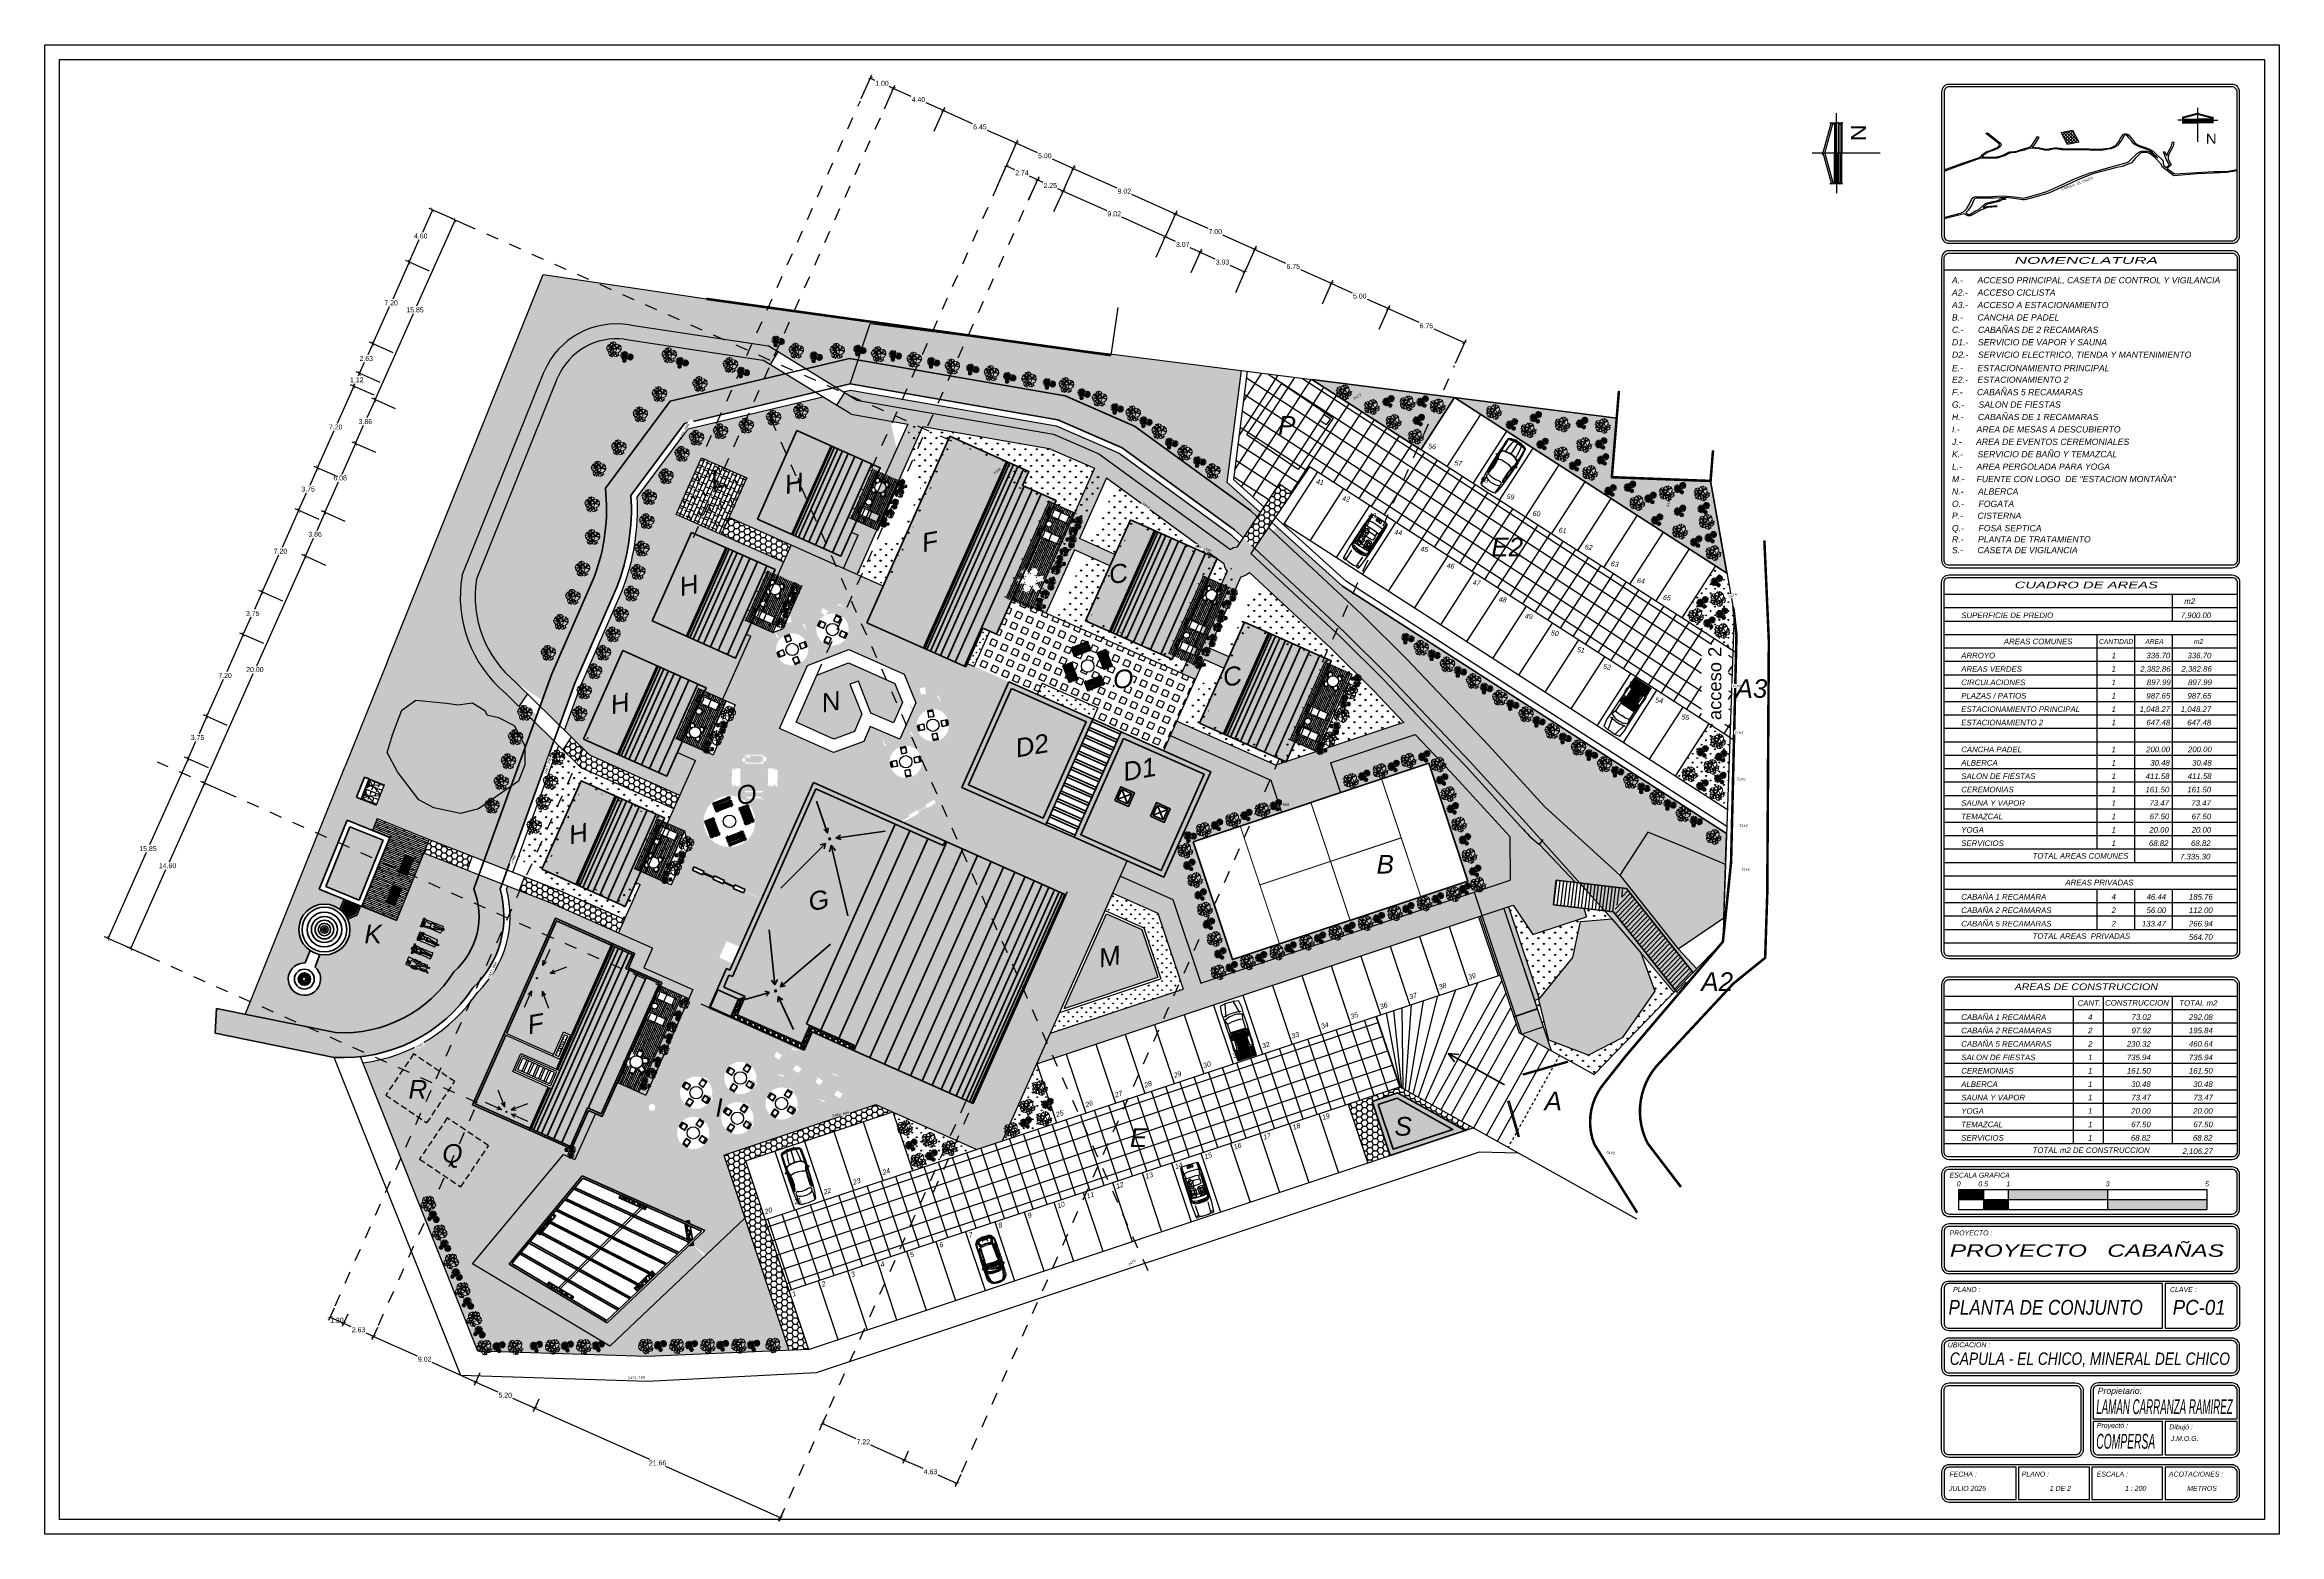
# Model space of a CAD drawing. Header units: millimetres. Extents: x 525387 to 527545, y 2235066 to 2235448.
# Drawn here: x 525509.8 to 525689.8, y 2235066.5 to 2235186.5 of the extents above; entities that cross this region are included whole.
import ezdxf
from ezdxf.enums import TextEntityAlignment as Align

# ---------------------------------------------------------------- set-up
doc = ezdxf.new("R2010")
doc.units = ezdxf.units.MM
doc.set_wipeout_variables(frame=1)
for name, pattern in [('164L-xplan$0$HIDDEN', [0.375, 0.25, -0.125]), ('JIS_02_1.0', [2, 1, -1]), ('TRATTEGGIATA', [0.75, 0.5, -0.25])]:
    doc.linetypes.add(name, pattern=pattern)
for name, color, linetype in [('auxiliar', 6, 'Continuous'), ('COTAS', 2, 'Continuous'), ('EJES', 1, 'Continuous'), ('muebles', 2, 'Continuous'), ('MUEBLES FIJOS', 2, 'Continuous'), ('pie de plano', 7, 'Continuous'), ('PISOS', 7, 'Continuous'), ('ventanas', 3, 'Continuous')]:
    doc.layers.add(name, color=color, linetype=linetype)
doc.layers.add('jardin', color=72, linetype='Continuous', lineweight=5)
doc.layers.add('muro', color=5, linetype='Continuous', lineweight=35)
doc.styles.add('ARIAL', font='ariali.ttf')
doc.styles.add('MONOTXT4', font='monotxt4.shx')
doc.styles.get("Standard").update_dxf_attribs({"font": 'arial.ttf'})
doc.styles.add('SWIS721', font='swissko.ttf')
doc.dimstyles.get("Standard").update_dxf_attribs({"dimtxt": 0.4, "dimasz": 0.3, "dimexe": 0.3, "dimexo": 0.2, "dimgap": 0.09, "dimtad": 0, "dimtih": 1, "dimtoh": 1, "dimzin": 0, "dimdsep": 46, "dimtxsty": 'Standard', "dimblk": 'ARCHTICK', "dimcen": 0.09, "dimclrd": 2, "dimclre": 1, "dimadec": 0, "dimazin": 0, "dimtfac": 1, "dimtofl": 0, "dimtmove": 0, "dimatfit": 3, "dimldrblk": 'ARCHTICK', "dimfxl": 1, "dimtolj": 1, "dimtzin": 0, "dimarcsym": 0})
pattern_1 = [(90, (-1981.939, -359.22754), (-0.449012806, 0.449012806), [0.1190625, -0.778963112]), (45, (-1981.939, -359.22754), (-0.44901280605, 0.44901280605), [0.1190625, -0.5159375]), (135, (-1981.939, -359.22754), (-0.44901280605, -0.44901280605), [0.1190625, -0.5159375])]
pattern_2 = [(0, (-1161.57987, -217.22754), (0.428625, 0.24746675805), [0.28575, -0.5715]), (120, (-1161.57987, -217.22754), (-0.428624999063, 0.247466759672), [0.28575, -0.5715]), (60, (-1161.57987, -217.22754), (9.37e-10, 0.494933517722), [-0.5715, 0.28575])]
pattern_3 = [(0, (-1161.57987, -367.22754), (0.428625, 0.24746675805), [0.28575, -0.5715]), (120, (-1161.57987, -367.22754), (-0.428624999063, 0.247466759672), [0.28575, -0.5715]), (60, (-1161.57987, -367.22754), (9.37e-10, 0.494933517722), [-0.5715, 0.28575])]
pattern_4 = [(90, (-1409.0521, -359.22754), (-0.3592102448, 0.3592102448), [0.09525, -0.6231704896]), (45, (-1409.0521, -359.22754), (-0.35921024484, 0.35921024484), [0.09525, -0.41275]), (135, (-1409.0521, -359.22754), (-0.35921024484, -0.35921024484), [0.09525, -0.41275])]
pattern_5 = [(0, (-1981.939, -359.22754), (0.428625, 0.24746675805), [0.28575, -0.5715]), (120, (-1981.939, -359.22754), (-0.428624999063, 0.247466759672), [0.28575, -0.5715]), (60, (-1981.939, -359.22754), (9.37e-10, 0.494933517722), [-0.5715, 0.28575])]
pattern_6 = [(204.0127875, (524554.66779, 2235580.200683), (-5.5722486722, -2.5237521145), [0.06834429, -6.76609673]), (160.969741, (524554.605362, 2235580.17287), (5.77559533404, -2.0153854563), [0.11728094, -11.61080978]), (108.510447, (524554.49449, 2235580.211112), (2.3679665661, -7.1711141632), [0.0826963, -8.18694456]), (243.273689, (524554.261844, 2235580.175674), (4.5965253871, 9.0749996345), [0.1068009, -10.57328749]), (268.8336542, (524554.213813, 2235580.080284), (0.15906111355, 6.6020841832), [0.10472674, -10.36796155]), (333.273689, (524554.21168, 2235579.975578), (-9.0749996345, 4.5965253871), [0.1068009, -10.57328749]), (13.6942405, (524554.307072, 2235579.927547), (-8.09927634898, -1.95472213442), [0.14123873, -13.98262306]), (48.2553284, (524554.444295, 2235579.960984), (7.79425637114, 8.76342853117), [0.1333439, -13.20105132]), (97.4295656, (524554.533077, 2235580.060474), (-1.02655994966, 7.68603191964), [0.1071626, -10.60910914]), (151.2363583, (524554.51922, 2235580.166737), (4.8982698022, -2.7369254548), [0.12234266, -5.9947874]), (198.3974378, (524554.411973, 2235580.225608), (-7.8418174712, -2.6254254414), [0.15821558, -15.6633545]), (114.814075, (524554.71922, 2235579.966478), (-2.008834359, 4.2308420578), [0.0540009, -5.34611316]), (147.4692344, (524554.696555, 2235580.015493), (5.61980977354, -3.61425097486), [0.1027364, -10.1709278]), (201, (524554.60994, 2235580.07074), (-0.20662221, -0.46408109), [0.07184187, -0.64657862]), (179.1985905, (524554.602247, 2235580.14089), (2.7336498918, -0.1049488886), [0.03868826, -3.83012447]), (267.8014095, (524554.56356, 2235580.14143), (0.1557855515, 1.598865492), [0.05471312, -2.6809506]), (6.9637565, (524554.56146, 2235580.08676), (1.805487707, 0.308295541), [0.08886393, -2.87325963]), (137.565051, (524554.64967, 2235580.09754), (0.72153997, -0.877325522), [0.06425743, -1.54217962]), (352.3895403, (524554.294395, 2235580.261275), (5.2606775689, -0.6739788694), [0.0900176, -8.91176533]), (46.346176, (524554.38362, 2235580.249353), (-4.1291687316, -4.2784031584), [0.07551979, -7.47644314]), (269.1985905, (524554.690996, 2235580.19035), (0.1049488886, 2.7336498918), [0.07737602, -3.79143672]), (319.6104597, (524554.689914, 2235580.112983), (-4.020944281, 3.458465424), [0.0900176, -8.91176533]), (315.443955, (524554.16629, 2235579.973545), (-1.907161033, 1.9612732584), [0.08680704, -4.25354686]), (270.7751406, (524554.228145, 2235579.91264), (-0.0475611042, 6.1380030907), [0.07273442, -7.20071868]), (42.8014095, (524554.489014, 2235579.724204), (1.9612732583, 1.907161033), [0.07737602, -3.79143672]), (353.3540246, (524554.545786, 2235579.776778), (-6.85954306106, 0.8297644205), [0.08515655, -8.4304752]), (45.443955, (524554.261615, 2235579.82545), (-1.9612732584, -1.907161033), [0.04340352, -4.29695038]), (77.309932, (524554.46117, 2235579.7366), (0.362407766, 2.062946585), [0.02590292, -2.564399]), (141.963757, (524554.46686, 2235579.76187), (1.185621063, -1.083947737), [0.10472674, -1.98981092]), (162.009006, (524554.384375, 2235579.8264), (4.8474331396, -1.6021410541), [0.0970534, -9.60827297]), (279.690068, (524554.54287, 2235580.045), (-0.050836663, 1.1347844), [0.07326478, -1.75835527]), (329.1572266, (524554.5552, 2235579.972774), (7.47613414307, -4.44073983418), [0.12791135, -12.66320181]), (36.945396, (524554.66502, 2235579.907197), (-3.3026798727, -2.4220787886), [0.05230165, -5.17787846]), (66, (524554.7068, 2235579.93863), (-0.25745888, 0.6707033), [0.03048, -0.47752]), (96.256437, (524554.38129, 2235579.844455), (0.4099688669, -4.0750565061), [0.0705734, -6.98678815]), (24.0127875, (524554.3736, 2235579.91461), (5.5722486722, 2.5237521145), [0.13668858, -6.69775244]), (336, (524554.49846, 2235579.97023), (0.6707033, 0.25745888), [0.13208, -0.37592]), (301.3048465, (524554.61912, 2235579.91651), (3.1944554249, -5.3147897925), [0.08032191, -7.95186334]), (230.054604, (524554.660855, 2235579.84788), (-1.290569951, -1.6497021553), [0.07396582, -3.62433]), (183.6459754, (524554.613365, 2235579.791176), (-10.88376290404, -0.7149888451), [0.12042902, -11.92249288]), (151.4260787, (524554.49318, 2235579.783518), (-5.8264319876, 3.15016988335), [0.1274059, -12.6131693])]
pattern_7 = [(0, (0, -148.07523), (0.428625, 0.24746675805), [0.28575, -0.5715]), (120, (0, -148.07523), (-0.428624999063, 0.247466759672), [0.28575, -0.5715]), (60, (0, -148.07523), (9.37e-10, 0.494933517722), [-0.5715, 0.28575])]
pattern_8 = [(90, (0, -148.07523), (-0.449012806, 0.449012806), [0.1190625, -0.778963112]), (45, (0, -148.07523), (-0.44901280605, 0.44901280605), [0.1190625, -0.5159375]), (135, (0, -148.07523), (-0.44901280605, -0.44901280605), [0.1190625, -0.5159375])]
pattern_9 = [(285.2227875, (383923.40531, -56674.917664), (1.6425967985254, -5.89246601665845), [0.068344288, -6.76609672791]), (242.179741, (383923.423256, -56674.98361), (2.87430299344146, 5.39978354213298), [0.117280944, -11.6108097787]), (189.7204471, (383923.36852, -56675.087336), (7.44874682796736, 1.24431294007665), [0.082696304, -8.18694455882]), (324.483689, (383923.36799, -56675.322666), (-8.2660039076424, 5.9293206523882), [0.106800904, -10.57328748515]), (350.04365418, (383923.454922, -56675.38471), (-6.50023648735329, 1.16607958925516), [0.10472674, -10.36796154907]), (54.483689, (383923.558071, -56675.402817), (-5.9293206523882, -8.2660039076424), [0.106800904, -10.57328748515]), (94.90424047, (383923.620116, -56675.315887), (0.69408645828221, -8.30285854320205), [0.141238732, -13.98262306285]), (129.46532837, (383923.608041, -56675.175165), (-7.46943618404976, 9.04188227596479), [0.133343904, -13.20105132038]), (178.63956562, (383923.523286, -56675.072222), (-7.75263206384397, 0.16002525631597), [0.1071626, -10.60910913974]), (232.4463583, (383923.416154, -56675.06968), (3.4533014948614, 4.4225011911344), [0.122342656, -5.99478739]), (279.6074378, (383923.341585, -56675.166669), (1.39625555519333, -8.15091592550136), [0.158215584, -15.66335450244]), (196.02407483, (383923.644624, -56674.90263), (-4.4881278224272, -1.3387115632386), [0.054000908, -5.34611316487]), (228.6792344, (383923.59272, -56674.917538), (4.43058383010517, 5.0014996675416), [0.102736396, -10.17092779941]), (282.21, (383923.5249, -56674.9947), (0.4270558574, -0.275113239706), [0.071841868, -0.64657862169]), (260.40859051, (383923.45438, -56674.991576), (0.5214544839213, 2.6855057663666), [0.038688264, -3.83012447378]), (349.01140949, (383923.44794, -56675.02972), (-1.5562808119294, 0.3982838616116), [0.054713124, -2.680950598]), (88.17375653, (383923.501646, -56675.04015), (-0.0287719956113, 1.831394051609), [0.088863932, -2.87325963058]), (218.77505118, (383923.50448, -56674.95133), (0.97728233678, 0.578998475142), [0.064257428, -1.54217962337]), (73.599540334, (383923.28837, -56675.277416), (1.46996482486662, 5.0958982931035), [0.0900176, -8.91176533451]), (127.55617594, (383923.313786, -56675.19106), (3.5971614724024, -4.7344690664828), [0.075519788, -7.47644313564]), (350.40859051, (383923.419066, -56674.89631), (-2.6855057663685, 0.5214544839217), [0.07737602, -3.79143671778]), (40.82045967, (383923.49536, -56674.909204), (-4.0322999690164, -3.4452188551482), [0.0900176, -8.91176533451]), (36.65395478, (383923.553144, -56675.447986), (-2.229677913328, -1.58505280758), [0.08680704, -4.25354686262]), (351.9851406, (383923.622786, -56675.396164), (-6.0731806303962, 0.89096634648984), [0.072734424, -7.20071867614]), (124.01140949, (383923.84887, -56675.167154), (-1.58505280772, 2.2296779132285), [0.07737602, -3.79143671778]), (74.56402464, (383923.805592, -56675.103015), (-1.8682486861571, -6.65217910512563), [0.085156548, -8.43047519604]), (126.65395478, (383923.71407, -56675.37641), (1.5850528075645, -2.229677913339), [0.04340352, -4.29695038262]), (158.519932474, (383923.83237, -56675.19278), (-1.9833366693002, 0.6733971014263), [0.02590292, -2.5643989929]), (223.173756532, (383923.80826, -56675.18329), (1.252395576517, 1.006054332489), [0.10472674, -1.98981091781]), (243.21900596, (383923.731887, -56675.254948), (2.32407653942552, 4.5456718138124), [0.0970534, -9.60827297267]), (0.90006753, (383923.54008, -56675.06491), (-1.129224954512, 0.1231706219355), [0.073264776, -1.75835527194]), (50.36722659, (383923.613336, -56675.063762), (5.53103678945123, 6.70972309665132), [0.127911352, -12.66320181301]), (118.1553959, (383923.694926, -56674.96525), (1.8889380429074, -3.6340161075671), [0.052301648, -5.17787846362]), (147.21, (383923.67025, -56674.91914), (-0.7021690971, -0.15194261769), [0.03048, -0.47752]), (177.46643716, (383923.713573, -56675.255236), (4.08984396059895, -0.2175692486354), [0.070573392, -6.98678815464]), (105.2227875, (383923.64307, -56675.252116), (-1.6425967985047, 5.8924660166641), [0.136688576, -6.69775243991]), (57.21, (383923.6072, -56675.1202), (-0.15194261769, 0.7021690971), [0.13208, -0.37592]), (22.5148465, (383923.678707, -56675.00919), (5.74052339758256, 2.34476589914785), [0.080321912, -7.95186334483]), (311.2646041, (383923.75291, -56674.97843), (1.4331101899145, -1.5275088161983), [0.073965816, -3.62433000775]), (264.85597536, (383923.80169, -56675.03403), (-0.9565929811917, -10.86519368756651), [0.12042902, -11.92249288459]), (232.63607874, (383923.790893, -56675.153974), (-4.003527973579, -5.27661290647393), [0.127405892, -12.61316929125])]
pattern_10 = [(114.012788, (525551.29921, 2235391.699582), (-2.5237521145, 5.572248672), [0.0683443, -6.7660967]), (70.969741, (525551.2714, 2235391.762012), (-2.0153854563, -5.775595334), [0.11728094, -11.6108098]), (18.510447, (525551.30964, 2235391.872883), (-7.1711141632, -2.367966566), [0.0826963, -8.1869446]), (153.273689, (525551.274204, 2235392.10553), (9.0749996345, -4.596525387), [0.1068009, -10.5732875]), (178.833654, (525551.178813, 2235392.153562), (6.6020841832, -0.1590611135), [0.1047267, -10.36796155]), (243.273689, (525551.074108, 2235392.155693), (4.596525387, 9.0749996345), [0.1068009, -10.5732875]), (283.6942405, (525551.026076, 2235392.060303), (-1.9547221344, 8.099276349), [0.1412387, -13.9826231]), (318.255328, (525551.059513, 2235391.923079), (8.7634285312, -7.7942563711), [0.1333439, -13.2010513]), (7.429566, (525551.159003, 2235391.834297), (7.6860319196, 1.0265599497), [0.1071626, -10.6091091]), (61.236358, (525551.265266, 2235391.848154), (-2.736925455, -4.898269802), [0.12234266, -5.9947874]), (108.397438, (525551.324137, 2235391.955401), (-2.6254254414, 7.8418174712), [0.1582156, -15.6633545]), (24.814075, (525551.065007, 2235391.648156), (4.230842058, 2.008834359), [0.0540009, -5.3461132]), (57.469234, (525551.114022, 2235391.67082), (-3.6142509749, -5.6198097735), [0.1027364, -10.1709278]), (111, (525551.16927, 2235391.75744), (-0.4640811, 0.2066222), [0.0718419, -0.6465786]), (89.19859, (525551.23942, 2235391.76513), (-0.104948889, -2.733649892), [0.0386883, -3.8301245]), (177.80141, (525551.23996, 2235391.80381), (1.598865492, -0.15578555), [0.0547131, -2.6809506]), (276.963757, (525551.18529, 2235391.80591), (0.30829554, -1.805487707), [0.0888639, -2.8732596]), (47.56505, (525551.19606, 2235391.7177), (-0.87732552, -0.72153997), [0.0642574, -1.5421796]), (262.38954, (525551.359804, 2235392.07298), (-0.6739788694, -5.260677569), [0.0900176, -8.9117653]), (316.346176, (525551.347883, 2235391.983754), (-4.2784031584, 4.1291687316), [0.0755198, -7.4764431]), (179.19859, (525551.28888, 2235391.67638), (2.733649892, -0.104948889), [0.077376, -3.7914367]), (229.61046, (525551.211512, 2235391.67746), (3.458465424, 4.020944281), [0.0900176, -8.9117653]), (225.443955, (525551.072074, 2235392.201085), (1.961273258, 1.907161033), [0.086807, -4.2535469]), (180.77514, (525551.01117, 2235392.13923), (6.1380030907, 0.0475611042), [0.0727344, -7.2007187]), (312.80141, (525550.82273, 2235391.87836), (1.907161033, -1.961273258), [0.077376, -3.7914367]), (263.354025, (525550.875307, 2235391.821588), (0.8297644205, 6.859543061), [0.08515655, -8.4304752]), (315.443955, (525550.92398, 2235392.10576), (-1.907161033, 1.961273258), [0.0434035, -4.2969504]), (347.309932, (525550.83513, 2235391.9062), (2.062946585, -0.362407766), [0.0259029, -2.564399]), (51.963757, (525550.8604, 2235391.90051), (-1.083947737, -1.185621063), [0.1047267, -1.9898109]), (72.009006, (525550.92493, 2235391.983), (-1.602141054, -4.8474331396), [0.0970534, -9.608273]), (189.69007, (525551.14352, 2235391.8245), (1.1347844, 0.05083666), [0.0732648, -1.7583553]), (239.1572266, (525551.071304, 2235391.812175), (-4.4407398342, -7.476134143), [0.12791135, -12.6632018]), (306.945396, (525551.005726, 2235391.702354), (-2.422078789, 3.302679873), [0.05230165, -5.1778785]), (336, (525551.03716, 2235391.66055), (0.6707033, 0.2574589), [0.03048, -0.47752]), (6.256437, (525550.942984, 2235391.986082), (-4.075056506, -0.409968867), [0.0705734, -6.98678815]), (294.012787, (525551.013138, 2235391.993773), (2.5237521145, -5.572248672), [0.1366886, -6.6977524]), (246, (525551.06876, 2235391.8689), (0.2574589, -0.6707033), [0.13208, -0.37592]), (211.304846, (525551.01504, 2235391.748253), (-5.3147897925, -3.194455425), [0.0803219, -7.95186334]), (140.054604, (525550.94641, 2235391.70652), (-1.649702155, 1.290569951), [0.0739658, -3.62433]), (93.645975, (525550.889705, 2235391.75401), (-0.7149888451, 10.883762904), [0.120429, -11.9224929]), (61.426079, (525550.882047, 2235391.874195), (3.1501698834, 5.8264319876), [0.1274059, -12.6131693])]
pattern_11 = [(90, (-1981.939, -359.22754), (-0.449012806, 0.449012806), [0.1190625, -0.778963112]), (45, (-1981.939, -359.22754), (-0.44901280605, 0.44901280605), [0.1190625, -0.5159375]), (135, (-1981.939, -359.22754), (-0.44901280605, -0.44901280605), [0.1190625, -0.5159375])]

# ---------------------------------------------------------------- blocks, each defined once
blk = doc.blocks.new('Arbo-p12')
at = {"color": 0, "linetype": 'ByBlock', "lineweight": 0}
for p, q in [((-0.1, 0.18), (-0.4, 0.27)), ((-0.1, 0.18), (-0.4, 0.24)), ((-0.31, -0.1), (-0.38, 0.09)), ((-0.31, -0.1), (-0.37, 0.12)), ((-0.1, 0.18), (-0.34, 0.41)), ((-0.31, -0.1), (-0.31, 0.11)), ((-0.31, -0.1), (-0.26, 0.1)), ((-0.1, 0.18), (-0.25, 0.07)), ((-0.1, 0.18), (-0.22, 0.06)), ((-0.1, 0.18), (-0.2, 0.05)), ((-0.1, 0.18), (-0.19, 0.04)), ((-0.1, 0.18), (-0.14, 0.49)), ((-0.1, 0.18), (-0.11, 0.49)), ((-0.1, 0.18), (-0.05, 0.49)), ((-0.1, 0.18), (0.03, 0.16)), ((-0.1, 0.18), (-0.07, 0.03)), ((-0.1, 0.18), (-0.04, 0.09)), ((0.19, -0.08), (-0.1, 0.03)), ((0.19, -0.08), (-0.07, 0.15)), ((0.17, 0.28), (-0.03, 0.26)), ((0.17, 0.28), (-0.02, 0.23)), ((0.17, 0.28), (-0.02, 0.2)), ((0.17, 0.28), (0.07, 0.18)), ((0.17, 0.28), (0.1, 0.53)), ((0.19, -0.08), (0.16, 0.23)), ((0.17, 0.28), (0.27, 0.46)), ((0.17, 0.28), (0.28, 0.44)), ((0.17, 0.28), (0.2, 0.21)), ((0.17, 0.28), (0.23, 0.2)), ((0.17, 0.28), (0.36, 0.16)), ((0.17, 0.28), (0.34, 0.19)), ((0.19, -0.08), (0.27, 0.22)), ((0.19, -0.08), (0.19, 0.22)), ((0.19, -0.08), (0.22, 0.21)), ((0.19, -0.08), (0.46, 0.06)), ((0.19, -0.08), (0.49, 0.04)), ((-0.31, -0.1), (-0.51, -0.17)), ((-0.31, -0.1), (-0.5, -0.15)), ((-0.31, -0.1), (-0.42, -0.33)), ((-0.31, -0.1), (-0.11, -0.08)), ((-0.31, -0.1), (-0.17, -0.15)), ((-0.31, -0.1), (-0.19, -0.16)), ((-0.31, -0.1), (-0.21, -0.17)), ((-0.09, -0.31), (-0.3, -0.24)), ((-0.09, -0.31), (-0.28, -0.27)), ((-0.09, -0.31), (-0.26, -0.2)), ((-0.09, -0.31), (-0.23, -0.16)), ((-0.09, -0.31), (-0.15, -0.5)), ((-0.09, -0.31), (-0.14, -0.51)), ((0.19, -0.08), (-0.11, -0.24)), ((-0.09, -0.31), (-0.05, -0.24)), ((-0.09, -0.31), (-0.03, -0.27)), ((-0.09, -0.31), (-0.02, -0.28)), ((-0.09, -0.31), (-0.01, -0.28)), ((-0.09, -0.31), (0.04, -0.54)), ((0.19, -0.08), (0.34, -0.35)), ((0.19, -0.08), (0.39, -0.32)), ((0.19, -0.08), (0.41, -0.3)), ((0.19, -0.08), (0.52, -0.11))]:
    blk.add_line(p, q, dxfattribs=at)
blk.add_circle((0.19, -0.08), 0.287, dxfattribs=at)
for centre, radius, start, end in [((-0.31, -0.1), 0.183, 350.2838, 282.3951), ((-0.1, 0.18), 0.287, 57.4904, 202.572), ((0.17, 0.28), 0.183, 326.1895, 222.0248), ((-0.09, -0.31), 0.183, 91.4437, 347.7435), ((-0.1, 0.18), 0.287, 265.0692, 270.8898)]:
    blk.add_arc(centre, radius, start, end, dxfattribs=at)
blk = doc.blocks.new('Arbo-p11')
at = {"color": 0, "linetype": 'ByBlock', "lineweight": 0}
for p, q in [((-0.28, -0.11), (-0.35, 0.02)), ((-0.04, 0.17), (-0.34, 0.17)), ((-0.04, 0.16), (-0.33, 0.26)), ((-0.04, 0.17), (-0.33, 0.07)), ((-0.28, -0.11), (-0.3, 0.04)), ((-0.04, 0.16), (-0.28, 0.34)), ((-0.04, 0.17), (-0.28, -0.01)), ((-0.04, 0.16), (-0.22, 0.41)), ((-0.04, 0.17), (-0.22, -0.08)), ((-0.04, 0.16), (-0.13, 0.45)), ((-0.04, 0.17), (-0.13, -0.12)), ((-0.04, 0.16), (-0.04, 0.47)), ((-0.04, 0.16), (0.05, 0.45)), ((-0.04, 0.16), (0.14, 0.41)), ((-0.04, 0.16), (0.21, 0.34)), ((-0.04, 0.16), (0.25, 0.26)), ((-0.04, 0.17), (0.26, 0.17)), ((-0.04, 0.17), (-0.04, -0.14)), ((-0.04, 0.17), (0.05, -0.12)), ((-0.04, 0.17), (0.14, -0.08)), ((-0.04, 0.17), (0.21, -0.01)), ((-0.04, 0.17), (0.25, 0.07)), ((0.2, -0.18), (0.27, 0.06)), ((0.2, -0.18), (0.34, 0.02)), ((-0.28, -0.11), (-0.43, -0.08)), ((-0.28, -0.11), (-0.43, -0.12)), ((-0.28, -0.11), (-0.42, -0.17)), ((-0.28, -0.11), (-0.41, -0.04)), ((-0.28, -0.11), (-0.39, -0.2)), ((-0.28, -0.11), (-0.38, 0)), ((-0.28, -0.1), (-0.35, -0.23)), ((-0.28, -0.1), (-0.31, -0.25)), ((-0.29, -0.11), (-0.25, -0.04)), ((-0.29, -0.11), (-0.24, -0.06)), ((-0.29, -0.11), (-0.22, -0.08)), ((-0.29, -0.11), (-0.2, -0.1)), ((-0.29, -0.11), (-0.19, -0.21)), ((-0.29, -0.11), (-0.16, -0.18)), ((-0.29, -0.11), (-0.14, -0.13)), ((-0.28, -0.11), (-0.27, -0.01)), ((-0.28, -0.1), (-0.27, -0.25)), ((-0.29, -0.1), (-0.22, -0.24)), ((0.2, -0.17), (-0.04, -0.17)), ((0.2, -0.17), (-0.03, -0.25)), ((0.2, -0.17), (0, -0.31)), ((0.2, -0.17), (0.05, -0.13)), ((0.2, -0.17), (0.06, -0.37)), ((0.2, -0.17), (0.1, -0.1)), ((0.2, -0.17), (0.12, -0.4)), ((0.2, -0.18), (0.13, -0.08)), ((0.2, -0.18), (0.16, -0.06)), ((0.19, -0.17), (0.39, -0.03)), ((0.19, -0.17), (0.43, -0.1)), ((0.19, -0.17), (0.43, -0.25)), ((0.19, -0.17), (0.39, -0.31)), ((0.19, -0.17), (0.44, -0.17)), ((0.2, -0.18), (0.2, -0.03)), ((0.2, -0.17), (0.34, -0.37)), ((0.2, -0.17), (0.27, -0.4)), ((0.2, -0.17), (0.2, -0.41))]:
    blk.add_line(p, q, dxfattribs=at)
blk = doc.blocks.new('Muco01pl')
at = {"color": 0, "linetype": 'ByBlock'}
for p, q in [((0.18, -0.12), (-0.17, -0.12)), ((-0.16, -0.01), (-0.13, -0.01)), ((-0.16, -0.01), (-0.16, -0.03)), ((-0.16, -0.08), (-0.16, -0.1)), ((-0.13, -0.03), (-0.13, -0.01)), ((-0.13, -0.02), (0.14, -0.02)), ((-0.13, -0.1), (-0.13, -0.08)), ((0.14, -0.01), (0.17, -0.01)), ((0.14, -0.01), (0.14, -0.03)), ((0.14, -0.08), (0.14, -0.1)), ((0.17, -0.03), (0.17, -0.01)), ((0.17, -0.1), (0.17, -0.08)), ((0.19, -0.47), (0.19, -0.12))]:
    blk.add_line(p, q, dxfattribs=at)
for points in [[(0.19, -0.03), (-0.18, -0.03, 0.414214), (-0.2, -0.05), (-0.2, -0.07, 0.414214), (-0.18, -0.08), (0.19, -0.08, 0.414214), (0.2, -0.07), (0.2, -0.05, 0.414214)], [(0.18, -0.1), (-0.17, -0.1, 0.414214), (-0.19, -0.12), (-0.19, -0.47, 0.414214), (-0.17, -0.5), (0.18, -0.5, 0.414214), (0.21, -0.47), (0.21, -0.12, 0.414214)]]:
    blk.add_lwpolyline(points, format="xyb", close=True, dxfattribs=at)
for points in [[(-0.17, -0.12), (-0.17, -0.47)], [(-0.17, -0.48), (0.18, -0.48)]]:
    blk.add_lwpolyline(points, dxfattribs=at)
for centre, start, end in [((-0.17, -0.12), 90, 180), ((-0.17, -0.47), 180, 270), ((0.18, -0.12), 0, 90), ((0.18, -0.47), 270, 0)]:
    blk.add_arc(centre, 0.0029, start, end, dxfattribs=at)
blk = doc.blocks.new('p7')
for centre, start, end in [((-0.26, 0.65), 87.5962, 176.0043), ((0.29, 0.65), 354.8744, 90.5143), ((-0.26, -0.81), 177.0699, 259.2739), ((0.23, -0.81), 282.2142, 0.3543)]:
    blk.add_arc(centre, 0.0553, start, end)
for points, knots in [([(-0.19, 0.47), (-0.19, 0.47), (-0.2, 0.49), (-0.28, 0.51), (-0.32, 0.57), (-0.37, 0.62), (-0.35, 0.65), (-0.32, 0.66), (-0.23, 0.67), (-0.16, 0.67), (-0.1, 0.67), (-0.06, 0.68), (-0.01, 0.68), (0.03, 0.68), (0.04, 0.67), (0.05, 0.66), (0.06, 0.63), (0.05, 0.62), (0.01, 0.62), (-0.02, 0.62), (-0.04, 0.62)], [3.369975, 3.369975, 3.369975, 3.369975, 3.59228, 4.11681, 4.613786, 5.047057, 5.341067, 5.675868, 6.224385, 6.70748, 7.124443, 7.500031, 7.909464, 8.256794, 8.495891, 8.721094, 8.996133, 9.204317, 9.526806, 9.940543, 9.940543, 9.940543, 9.940543]), ([(-0.31, 0.55), (-0.3, 0.23), (-0.3, -0.37), (-0.31, -0.67), (-0.32, -0.81)], [15.868945, 15.868945, 15.868945, 15.868945, 17.479211, 18.619286, 18.619286, 18.619286, 18.619286]), ([(-0.15, 0.62), (-0.16, 0.62), (-0.18, 0.62), (-0.24, 0.61), (-0.26, 0.6), (-0.3, 0.6), (-0.31, 0.6)], [0, 0, 0, 0, 0.31505, 0.747269, 1.050694, 1.438915, 1.438915, 1.438915, 1.438915]), ([(0.29, 0.7), (0.18, 0.7), (-0.02, 0.7), (-0.18, 0.71), (-0.26, 0.71)], [13.693226, 13.693226, 13.693226, 13.693226, 14.616503, 15.39087, 15.39087, 15.39087, 15.39087]), ([(-0.25, 0.6), (-0.23, 0.6), (-0.21, 0.59), (-0.19, 0.57), (-0.18, 0.57)], [0, 0, 0, 0, 0.3576567, 0.6931074, 0.6931074, 0.6931074, 0.6931074]), ([(-0.1, 0.46), (-0.11, 0.46), (-0.12, 0.47), (-0.15, 0.47), (-0.17, 0.51), (-0.19, 0.54), (-0.18, 0.59), (-0.15, 0.63), (-0.09, 0.65), (-0.08, 0.64), (-0.07, 0.64)], [0, 0, 0, 0, 0.265601, 0.542874, 0.915378, 1.24562, 1.62989, 2.080166, 2.501627, 2.734497, 2.734497, 2.734497, 2.734497]), ([(-0.16, 0.5), (-0.18, 0.48), (-0.21, 0.44), (-0.17, 0.37), (-0.15, 0.34), (-0.14, 0.4), (-0.14, 0.43), (-0.13, 0.45), (-0.12, 0.47)], [0, 0, 0, 0, 0.461996, 0.971952, 1.209657, 1.575084, 1.928267, 2.2913, 2.2913, 2.2913, 2.2913]), ([(-0.04, -0.16), (-0.04, -0.15), (-0.06, -0.12), (-0.09, -0.05), (-0.11, -0.04), (-0.13, -0.03), (-0.12, -0.01), (-0.08, 0.01), (0, 0), (0.09, -0.01), (0.15, -0.02), (0.15, -0.04), (0.15, -0.06), (0.13, -0.05), (0.08, -0.04), (-0.02, -0.05), (-0.05, -0.1), (-0.04, -0.18), (-0.01, -0.23), (-0.02, -0.31), (-0.02, -0.42), (-0.03, -0.49), (-0.04, -0.58), (-0.05, -0.63), (-0.06, -0.74), (-0.08, -0.85), (-0.06, -0.93), (-0.05, -1.01), (-0.04, -1.08), (-0.03, -1.13), (-0.07, -1.1), (-0.11, -1.08), (-0.13, -1.04), (-0.12, -1), (-0.14, -0.95), (-0.12, -0.92), (-0.14, -0.83), (-0.16, -0.63), (-0.12, -0.51), (-0.13, -0.4), (-0.14, -0.27), (-0.13, -0.2), (-0.16, -0.15), (-0.15, -0.06), (-0.13, -0.04), (-0.13, -0.03)], [0, 0, 0, 0, 0.366731, 0.87249, 1.179203, 1.396822, 1.624143, 2.002095, 2.507966, 3.077631, 3.498416, 3.698324, 3.929181, 4.184105, 4.582824, 5.143368, 5.565847, 6.049305, 6.474511, 6.988547, 7.576461, 8.090329, 8.608014, 9.030556, 9.634801, 10.233012, 10.736121, 11.258461, 11.774082, 12.079226, 12.420258, 12.785959, 13.157068, 13.5036, 13.914069, 14.250868, 14.779072, 15.58336, 16.247917, 16.84795, 17.491595, 17.956508, 18.385263, 18.920732, 19.28276, 19.28276, 19.28276, 19.28276]), ([(-0.11, 0.21), (-0.11, 0.24), (-0.13, 0.28), (-0.13, 0.31), (-0.14, 0.35), (-0.15, 0.36)], [1.526394, 1.526394, 1.526394, 1.526394, 1.908195, 2.295015, 2.646779, 2.646779, 2.646779, 2.646779]), ([(-0.06, 0.47), (-0.06, 0.46), (-0.07, 0.45), (-0.09, 0.46), (-0.11, 0.47), (-0.1, 0.49), (-0.09, 0.49), (-0.08, 0.49), (-0.08, 0.5), (-0.09, 0.51), (-0.08, 0.53), (-0.1, 0.53), (-0.12, 0.54), (-0.11, 0.57), (-0.1, 0.62), (-0.09, 0.64), (-0.05, 0.63), (-0.01, 0.61), (0.02, 0.59), (0.04, 0.56), (0.06, 0.55), (0.07, 0.53), (0.07, 0.51), (0.05, 0.5), (0.01, 0.47), (-0.01, 0.47), (-0.02, 0.47)], [0, 0, 0, 0, 0.224268, 0.509638, 0.733148, 0.944131, 1.159951, 1.348279, 1.524029, 1.71303, 1.975882, 2.157118, 2.428542, 2.738378, 3.144811, 3.400756, 3.729925, 4.09718, 4.459771, 4.811105, 5.077478, 5.313621, 5.576903, 5.859867, 6.246601, 6.518841, 6.518841, 6.518841, 6.518841]), ([(-0.11, 0.46), (-0.11, 0.46), (-0.11, 0.45), (-0.1, 0.45), (-0.09, 0.44)], [0, 0, 0, 0, 0.2085513, 0.3762648, 0.3762648, 0.3762648, 0.3762648]), ([(-0.1, 0.2), (-0.11, 0.21), (-0.12, 0.22), (-0.09, 0.2), (-0.05, 0.19), (0.04, 0.18), (0.1, 0.22), (0.13, 0.24), (0.13, 0.26), (0.13, 0.28)], [2.664613, 2.664613, 2.664613, 2.664613, 2.886962, 3.133405, 3.542336, 4.131174, 4.636681, 4.978527, 5.347089, 5.347089, 5.347089, 5.347089]), ([(-0.11, 0), (-0.1, 0.01), (-0.09, 0.03), (-0.08, 0.09), (-0.09, 0.16), (-0.1, 0.19), (-0.1, 0.2)], [0, 0, 0, 0, 0.350583, 0.794396, 1.358319, 1.43122, 1.43122, 1.43122, 1.43122]), ([(-0.09, 0.45), (-0.09, 0.45), (-0.1, 0.46), (-0.1, 0.46), (-0.1, 0.46)], [1.3885577, 1.3885577, 1.3885577, 1.3885577, 1.5407376, 1.6892179, 1.6892179, 1.6892179, 1.6892179]), ([(-0.07, 0.32), (-0.08, 0.32), (-0.08, 0.34), (-0.09, 0.38), (-0.09, 0.43), (-0.1, 0.44), (-0.08, 0.45), (-0.06, 0.45), (-0.05, 0.44), (-0.06, 0.42), (-0.05, 0.4), (-0.05, 0.37), (-0.07, 0.38), (-0.07, 0.4), (-0.07, 0.36), (-0.07, 0.35), (-0.07, 0.32), (-0.07, 0.32)], [0, 0, 0, 0, 0.237922, 0.608513, 0.998314, 1.230701, 1.440053, 1.701251, 1.914049, 2.144269, 2.447987, 2.696346, 2.929721, 3.087141, 3.380396, 3.63516, 3.896119, 3.896119, 3.896119, 3.896119]), ([(0.15, 0.35), (0.15, 0.34), (0.15, 0.31), (0.15, 0.24), (0.11, 0.21), (0.07, 0.17), (-0.05, 0.18), (-0.09, 0.19), (-0.1, 0.2)], [0, 0, 0, 0, 0.341453, 0.814709, 1.184823, 1.625177, 2.233855, 2.664613, 2.664613, 2.664613, 2.664613]), ([(0.06, 0.43), (0.05, 0.44), (0.03, 0.44), (-0.02, 0.44), (-0.05, 0.44), (-0.06, 0.44)], [0, 0, 0, 0, 0.296862, 0.80362, 1.124525, 1.124525, 1.124525, 1.124525]), ([(-0.05, 0.43), (-0.05, 0.43), (-0.02, 0.43), (0.02, 0.43), (0.04, 0.43), (0.05, 0.43)], [0.7389235, 0.7389235, 0.7389235, 0.7389235, 0.930496, 1.338506, 1.6441957, 1.6441957, 1.6441957, 1.6441957]), ([(0.03, 0.49), (0.03, 0.48), (0.03, 0.46), (0.04, 0.44), (0.04, 0.44)], [0, 0, 0, 0, 0.2892116, 0.5317292, 0.5317292, 0.5317292, 0.5317292]), ([(0.05, 0.43), (0.06, 0.43), (0.08, 0.43), (0.11, 0.45), (0.19, 0.43), (0.23, 0.44), (0.28, 0.45), (0.3, 0.44), (0.32, 0.43), (0.33, 0.43)], [1.644196, 1.644196, 1.644196, 1.644196, 1.893443, 2.252776, 2.75688, 3.143116, 3.519103, 3.781377, 4.140408, 4.140408, 4.140408, 4.140408]), ([(0.29, 0.44), (0.28, 0.45), (0.27, 0.46), (0.22, 0.5), (0.2, 0.52), (0.17, 0.55), (0.15, 0.55), (0.11, 0.56), (0.1, 0.59), (0.08, 0.61), (0.06, 0.62), (0.07, 0.64), (0.08, 0.66), (0.09, 0.67), (0.14, 0.64), (0.18, 0.63), (0.19, 0.59), (0.23, 0.57), (0.29, 0.53), (0.37, 0.46), (0.42, 0.43), (0.4, 0.38), (0.34, 0.37), (0.25, 0.34), (0.13, 0.36), (0.13, 0.32), (0.13, 0.29), (0.13, 0.27)], [0, 0, 0, 0, 0.330678, 0.755788, 1.096219, 1.408992, 1.713572, 2.047104, 2.374196, 2.680827, 2.946669, 3.178053, 3.414712, 3.643419, 4.049018, 4.41777, 4.754592, 5.10933, 5.609073, 6.196311, 6.621598, 6.947352, 7.374035, 7.974042, 8.551806, 8.835539, 9.260117, 9.260117, 9.260117, 9.260117]), ([(0.13, 0.23), (0.13, 0.22), (0.12, 0.17), (0.12, 0.06), (0.14, 0), (0.14, -0.03)], [9.530433, 9.530433, 9.530433, 9.530433, 9.770353, 10.431174, 10.918097, 10.918097, 10.918097, 10.918097]), ([(0.28, -0.81), (0.28, -0.48), (0.3, 0), (0.32, 0.31), (0.32, 0.37)], [10.437559, 10.437559, 10.437559, 10.437559, 12.208945, 12.633566, 12.633566, 12.633566, 12.633566]), ([(0.15, -0.06), (0.15, -0.08), (0.16, -0.15), (0.12, -0.28), (0.06, -0.46), (0.06, -0.62), (0.03, -0.68), (0, -0.78), (-0.01, -0.84), (-0.01, -0.87), (-0.03, -0.9), (-0.04, -1), (-0.02, -1.04), (-0.03, -1.07), (-0.04, -1.07)], [11.106869, 11.106869, 11.106869, 11.106869, 11.575371, 12.260054, 13.066116, 13.779658, 14.278809, 14.858315, 15.308346, 15.621291, 15.953289, 16.509246, 16.92298, 17.227282, 17.227282, 17.227282, 17.227282]), ([(-0.02, -0.89), (0.01, -0.89), (0.11, -0.89), (0.19, -0.88), (0.24, -0.87)], [9.231694, 9.231694, 9.231694, 9.231694, 9.5198564, 10.1789968, 10.1789968, 10.1789968, 10.1789968])]:
    blk.add_open_spline(points, degree=3, knots=knots)
for points in [[(0.33, 0.5), (0.33, 0.54), (0.34, 0.59), (0.34, 0.64)], [(-0.27, -0.87), (-0.23, -0.88), (-0.18, -0.88), (-0.13, -0.89)]]:
    blk.add_open_spline(points, degree=3)
blk = doc.blocks.new('p13')
for centre, start, end in [((-0.22, -0.93), 174.3109, 269.0349), ((0.25, -0.94), 269.791, 2.6821)]:
    blk.add_arc(centre, 0.0397, start, end)
for points, knots in [([(-0.13, 0.64), (-0.17, 0.64), (-0.24, 0.64), (-0.33, 0.65), (-0.38, 0.64), (-0.4, 0.62), (-0.37, 0.58), (-0.32, 0.51), (-0.23, 0.43), (-0.18, 0.4), (-0.17, 0.38), (-0.18, 0.34), (-0.18, 0.33), (-0.18, 0.32)], [0, 0, 0, 0, 0.609481, 1.161161, 1.544392, 1.822779, 2.198461, 2.725575, 3.35791, 3.776825, 4.042488, 4.397435, 4.675124, 4.675124, 4.675124, 4.675124]), ([(-0.05, 0.52), (-0.05, 0.51), (-0.05, 0.49), (-0.07, 0.46), (-0.11, 0.47), (-0.14, 0.5), (-0.2, 0.51), (-0.3, 0.58), (-0.31, 0.59), (-0.32, 0.6)], [0, 0, 0, 0, 0.323798, 0.635962, 0.966216, 1.319255, 1.770944, 2.396708, 2.701208, 2.701208, 2.701208, 2.701208]), ([(-0.13, 0.59), (-0.16, 0.59), (-0.21, 0.59), (-0.27, 0.59), (-0.3, 0.59)], [0, 0, 0, 0, 0.525209, 1.061879, 1.061879, 1.061879, 1.061879]), ([(-0.26, -0.93), (-0.25, -0.84), (-0.23, -0.61), (-0.23, 0.01), (-0.25, 0.34), (-0.26, 0.47)], [11.955333, 11.955333, 11.955333, 11.955333, 12.861531, 14.375455, 15.351829, 15.351829, 15.351829, 15.351829]), ([(-0.14, 0.22), (-0.15, 0.23), (-0.18, 0.27), (-0.18, 0.32), (-0.13, 0.38), (-0.04, 0.34), (0.03, 0.36), (0.06, 0.38), (0.15, 0.37), (0.16, 0.33), (0.15, 0.28), (0.14, 0.25), (0.08, 0.27), (-0.03, 0.29), (-0.08, 0.26), (-0.13, 0.23), (-0.14, 0.22), (-0.14, 0.22)], [0, 0, 0, 0, 0.41368, 0.839172, 1.278158, 1.812777, 2.295824, 2.669842, 3.168538, 3.497423, 3.902049, 4.190464, 4.62441, 5.215254, 5.678872, 6.088837, 6.28463, 6.28463, 6.28463, 6.28463]), ([(-0.05, 0.5), (-0.06, 0.5), (-0.08, 0.49), (-0.1, 0.52), (-0.13, 0.52), (-0.14, 0.56), (-0.13, 0.59), (-0.14, 0.62), (-0.12, 0.66), (-0.11, 0.7), (-0.08, 0.71), (-0.07, 0.75), (-0.02, 0.74), (0.02, 0.76), (0.04, 0.73), (0.07, 0.75), (0.09, 0.71), (0.12, 0.7), (0.13, 0.67), (0.14, 0.65), (0.16, 0.63), (0.14, 0.59), (0.16, 0.57), (0.14, 0.53), (0.14, 0.51), (0.15, 0.5)], [0, 0, 0, 0, 0.268341, 0.58387, 0.893119, 1.241197, 1.537267, 1.866878, 2.24164, 2.577353, 2.872797, 3.21532, 3.586903, 3.946806, 4.247805, 4.552606, 4.886638, 5.203817, 5.545379, 5.790074, 6.063034, 6.413497, 6.722705, 7.070254, 7.382231, 7.382231, 7.382231, 7.382231]), ([(-0.12, 0.04), (-0.11, 0.06), (-0.11, 0.09), (-0.12, 0.19), (-0.13, 0.21), (-0.14, 0.22)], [0, 0, 0, 0, 0.435216, 0.982578, 1.343675, 1.343675, 1.343675, 1.343675]), ([(0.02, -0.16), (0.02, -0.16), (-0.02, -0.09), (-0.08, -0.05), (-0.14, -0.03), (-0.14, 0), (-0.13, 0.05), (-0.09, 0.02), (0, 0), (0.08, 0.04), (0.14, 0.06), (0.16, 0.07), (0.17, 0.04), (0.18, 0.02), (0.15, 0.01), (0.1, -0.04), (0.04, -0.12), (0.03, -0.14), (0.03, -0.16), (0.02, -0.16)], [0, 0, 0, 0, 0.458811, 1.005433, 1.421719, 1.691784, 2.058966, 2.377281, 2.929188, 3.481116, 3.923717, 4.155425, 4.454384, 4.69474, 4.967637, 5.461491, 6.019658, 6.311325, 6.539877, 6.539877, 6.539877, 6.539877]), ([(0.07, 0.58), (0.07, 0.58), (0.08, 0.58), (0.09, 0.61), (0.09, 0.64), (0.07, 0.62), (0.07, 0.66), (0.07, 0.69), (0.02, 0.73), (-0.05, 0.73), (-0.09, 0.68), (-0.08, 0.59), (-0.07, 0.54), (-0.04, 0.51), (0.03, 0.52), (0.06, 0.55), (0.06, 0.57), (0.07, 0.58)], [0, 0, 0, 0, 0.256141, 0.552987, 0.828337, 1.044033, 1.330091, 1.647065, 2.075475, 2.555079, 2.969276, 3.495216, 3.914359, 4.277348, 4.690979, 5.083521, 5.385851, 5.385851, 5.385851, 5.385851]), ([(-0.03, -0.99), (-0.03, -0.99), (-0.03, -1.01), (0.01, -1), (0.02, -0.99), (0.07, -0.97), (0.06, -0.91), (0.06, -0.86), (0.07, -0.83), (0.06, -0.8), (0.09, -0.71), (0.12, -0.61), (0.11, -0.48), (0.12, -0.4), (0.13, -0.35), (0.16, -0.24), (0.19, -0.16), (0.19, -0.04), (0.17, 0.02)], [0, 0, 0, 0, 0.226076, 0.520382, 0.786067, 1.161932, 1.590085, 1.99687, 2.294102, 2.613367, 3.157139, 3.74515, 4.400294, 4.897486, 5.330432, 5.937749, 6.477287, 7.233823, 7.233823, 7.233823, 7.233823]), ([(0.05, 0.55), (0.05, 0.54), (0.06, 0.51), (0.06, 0.48), (0.09, 0.47), (0.12, 0.48), (0.15, 0.5), (0.21, 0.53), (0.29, 0.58), (0.33, 0.62), (0.35, 0.64)], [0, 0, 0, 0, 0.348249, 0.666426, 0.958678, 1.269193, 1.631366, 2.084193, 2.661177, 3.17657, 3.17657, 3.17657, 3.17657]), ([(0.15, 0.06), (0.15, 0.08), (0.15, 0.1), (0.12, 0.13), (0.13, 0.21), (0.14, 0.24), (0.14, 0.26)], [0, 0, 0, 0, 0.324868, 0.695723, 1.187712, 1.61123, 1.61123, 1.61123, 1.61123]), ([(0.15, 0.35), (0.16, 0.36), (0.17, 0.37), (0.19, 0.42), (0.24, 0.45), (0.31, 0.52), (0.38, 0.59), (0.41, 0.62), (0.42, 0.65), (0.41, 0.68), (0.33, 0.67), (0.19, 0.66), (0.16, 0.65), (0.14, 0.65)], [0, 0, 0, 0, 0.310069, 0.699793, 1.15298, 1.718248, 2.297278, 2.682584, 2.982003, 3.249373, 3.746747, 4.422947, 4.817891, 4.817891, 4.817891, 4.817891]), ([(0.15, 0.59), (0.16, 0.59), (0.18, 0.6), (0.2, 0.61), (0.26, 0.62), (0.31, 0.62), (0.34, 0.62)], [0, 0, 0, 0, 0.299041, 0.60919, 1.04265, 1.553798, 1.553798, 1.553798, 1.553798]), ([(0.33, 0.54), (0.31, 0.45), (0.28, 0.22), (0.27, -0.38), (0.28, -0.75), (0.29, -0.93)], [18.100901, 18.100901, 18.100901, 18.100901, 18.871736, 20.340628, 21.638463, 21.638463, 21.638463, 21.638463]), ([(0.02, -0.16), (0.03, -0.2), (0.04, -0.29), (0.04, -0.42), (0.01, -0.47), (0.01, -0.54), (0.02, -0.61), (0, -0.71), (0, -0.8), (0, -0.89), (-0.01, -0.96), (-0.02, -0.99), (-0.08, -0.99), (-0.11, -0.95), (-0.07, -0.9), (-0.05, -0.83), (-0.06, -0.79), (-0.05, -0.75), (-0.07, -0.68), (-0.07, -0.47), (-0.06, -0.38), (-0.07, -0.3), (-0.13, -0.14), (-0.13, -0.06), (-0.13, -0.02)], [0, 0, 0, 0, 0.670098, 1.308393, 1.761329, 2.217044, 2.68316, 3.278038, 3.822785, 4.364251, 4.839809, 5.134942, 5.544569, 5.920732, 6.346372, 6.836538, 7.21285, 7.520062, 8.014206, 8.851423, 9.388765, 9.905616, 10.641943, 11.269717, 11.269717, 11.269717, 11.269717]), ([(0, -0.82), (0, -0.81), (0.01, -0.8), (0.02, -0.77), (0.01, -0.7), (0.03, -0.59), (0.03, -0.46), (0.03, -0.43), (0.03, -0.41)], [0, 0, 0, 0, 0.23591, 0.551864, 1.042295, 1.652732, 2.288434, 2.708654, 2.708654, 2.708654, 2.708654])]:
    blk.add_open_spline(points, degree=3, knots=knots)
for points in [[(-0.09, -0.97), (-0.13, -0.97), (-0.18, -0.97), (-0.22, -0.97)], [(0.25, -0.98), (0.18, -0.98), (0.11, -0.97), (0.05, -0.97)]]:
    blk.add_open_spline(points, degree=3)
blk = doc.blocks.new('p18')
for centre, start, end in [((0.42, 0.67), 41.8435, 137.3182), ((0.78, 0.31), 309.03, 47.957), ((-0.69, -0.43), 132.2775, 219.599), ((-0.38, -0.77), 225.6407, 317.4152)]:
    blk.add_arc(centre, 0.0541, start, end)
for points, knots in [([(-0.11, -0.13), (-0.14, -0.15), (-0.18, -0.17), (-0.32, -0.23), (-0.39, -0.29), (-0.44, -0.3), (-0.48, -0.39), (-0.59, -0.45), (-0.64, -0.48), (-0.71, -0.54), (-0.74, -0.56), (-0.75, -0.62), (-0.8, -0.61), (-0.83, -0.6), (-0.88, -0.62), (-0.92, -0.61), (-0.96, -0.57), (-0.93, -0.54), (-0.89, -0.56), (-0.84, -0.54), (-0.77, -0.53), (-0.7, -0.44), (-0.63, -0.35), (-0.52, -0.24), (-0.45, -0.19), (-0.36, -0.07), (-0.26, 0), (-0.2, 0.03), (-0.17, 0.04)], [0, 0, 0, 0, 0.509128, 1.205658, 1.763303, 2.138377, 2.677115, 3.316721, 3.782437, 4.32018, 4.681385, 5.053811, 5.406219, 5.773724, 6.1598, 6.525318, 6.915559, 7.179851, 7.549906, 7.947231, 8.420294, 9.019376, 9.649485, 10.354153, 10.983234, 11.593133, 12.231516, 12.788277, 12.788277, 12.788277, 12.788277]), ([(0.05, 0.36), (-0.03, 0.27), (-0.29, 0.01), (-0.55, -0.23), (-0.73, -0.39)], [16.792089, 16.792089, 16.792089, 16.792089, 17.468258, 18.968231, 18.968231, 18.968231, 18.968231]), ([(-0.08, 0.1), (-0.06, 0.12), (-0.02, 0.16), (0.08, 0.27), (0.13, 0.35), (0.14, 0.37), (0.1, 0.36), (0.03, 0.36), (-0.01, 0.36), (-0.07, 0.32), (-0.09, 0.29), (-0.18, 0.21), (-0.21, 0.2), (-0.24, 0.14), (-0.24, 0.09), (-0.27, 0.05), (-0.3, 0.04), (-0.3, 0.08), (-0.33, 0.13), (-0.27, 0.18), (-0.23, 0.24), (-0.19, 0.31), (-0.13, 0.37), (-0.05, 0.43), (0.01, 0.45), (0.07, 0.45), (0.14, 0.49), (0.23, 0.48), (0.28, 0.47), (0.32, 0.45), (0.33, 0.43)], [0, 0, 0, 0, 0.55472, 1.260591, 1.794163, 2.004564, 2.341696, 2.826626, 3.207218, 3.65621, 3.995005, 4.614135, 4.982152, 5.414257, 5.767129, 6.160007, 6.46135, 6.769747, 7.175298, 7.625065, 8.096192, 8.606748, 9.133095, 9.693278, 10.1471, 10.608695, 11.102578, 11.635062, 12.067587, 12.516572, 12.516572, 12.516572, 12.516572]), ([(0.07, -0.2), (0.08, -0.2), (0.1, -0.16), (0.15, -0.09), (0.09, -0.07), (0, 0), (-0.05, 0.06), (-0.08, 0.11), (-0.11, 0.09), (-0.16, 0.06), (-0.18, 0.04), (-0.14, 0.01), (-0.11, -0.08), (-0.12, -0.13), (-0.1, -0.14), (-0.06, -0.11), (0.05, -0.15), (0.06, -0.2), (0.07, -0.2)], [0, 0, 0, 0, 0.388407, 0.891958, 1.268917, 1.886384, 2.407995, 2.794589, 3.088951, 3.536642, 3.761077, 4.104763, 4.69926, 5.076172, 5.283318, 5.673814, 6.261106, 6.670712, 6.670712, 6.670712, 6.670712]), ([(0.38, 0.1), (0.38, 0.08), (0.37, 0.03), (0.38, -0.04), (0.36, -0.08), (0.33, -0.1), (0.28, -0.17), (0.22, -0.22), (0.16, -0.25), (0.13, -0.26), (0.1, -0.33), (0.07, -0.36), (0.06, -0.39), (0.09, -0.42), (0.14, -0.39), (0.17, -0.33), (0.21, -0.28), (0.32, -0.23), (0.42, -0.14), (0.46, -0.09), (0.47, -0.01), (0.48, 0.06), (0.53, 0.15), (0.49, 0.23), (0.47, 0.29), (0.44, 0.32), (0.45, 0.34), (0.46, 0.35), (0.47, 0.35)], [0.407214, 0.407214, 0.407214, 0.407214, 0.872498, 1.368006, 1.70538, 2.046359, 2.555154, 3.081598, 3.563319, 3.88586, 4.576068, 4.931496, 5.216281, 5.532846, 5.94324, 6.389029, 6.832522, 7.46815, 8.129959, 8.582947, 9.076542, 9.574167, 10.130903, 10.645011, 11.097879, 11.466157, 11.699101, 11.949822, 11.949822, 11.949822, 11.949822]), ([(0.13, -0.09), (0.14, -0.08), (0.17, -0.05), (0.26, 0.01), (0.34, 0.07), (0.38, 0.1)], [0, 0, 0, 0, 0.450329, 1.025534, 1.729929, 1.729929, 1.729929, 1.729929]), ([(0.4, 0.35), (0.39, 0.35), (0.36, 0.35), (0.32, 0.38), (0.31, 0.41), (0.34, 0.43), (0.35, 0.46), (0.36, 0.49), (0.39, 0.52), (0.43, 0.56), (0.46, 0.53), (0.49, 0.51), (0.51, 0.47), (0.48, 0.44), (0.48, 0.43), (0.46, 0.41), (0.47, 0.39), (0.49, 0.41), (0.52, 0.4), (0.52, 0.38), (0.49, 0.36), (0.47, 0.35), (0.45, 0.36), (0.45, 0.37), (0.45, 0.37)], [0, 0, 0, 0, 0.350129, 0.756785, 1.037975, 1.37694, 1.693772, 2.005497, 2.385167, 2.790286, 3.111646, 3.492154, 3.82998, 4.162189, 4.401409, 4.69352, 4.854525, 5.113701, 5.412356, 5.656514, 5.985599, 6.261472, 6.498744, 6.705252, 6.705252, 6.705252, 6.705252]), ([(0.52, 0.38), (0.53, 0.38), (0.57, 0.39), (0.6, 0.44), (0.61, 0.52), (0.56, 0.58), (0.46, 0.57), (0.44, 0.58), (0.43, 0.56), (0.43, 0.55)], [0, 0, 0, 0, 0.428304, 0.822902, 1.322885, 1.795601, 2.342652, 2.613055, 2.907212, 2.907212, 2.907212, 2.907212]), ([(0.81, 0.36), (0.74, 0.42), (0.61, 0.54), (0.51, 0.65), (0.46, 0.71)], [13.943359, 13.943359, 13.943359, 13.943359, 14.814156, 15.551598, 15.551598, 15.551598, 15.551598]), ([(-0.69, -0.52), (-0.65, -0.57), (-0.59, -0.64), (-0.53, -0.7), (-0.51, -0.72)], [10.8893384, 10.8893384, 10.8893384, 10.8893384, 11.5184886, 11.7984966, 11.7984966, 11.7984966, 11.7984966]), ([(0.07, -0.2), (0.05, -0.23), (0.01, -0.29), (-0.08, -0.38), (-0.16, -0.44), (-0.21, -0.5), (-0.24, -0.58), (-0.36, -0.68), (-0.44, -0.73), (-0.48, -0.8), (-0.53, -0.82), (-0.57, -0.87), (-0.61, -0.92), (-0.64, -0.88), (-0.68, -0.84), (-0.61, -0.8), (-0.55, -0.76), (-0.52, -0.73), (-0.46, -0.68), (-0.39, -0.57), (-0.36, -0.5), (-0.29, -0.45), (-0.24, -0.35), (-0.17, -0.23), (-0.13, -0.17), (-0.1, -0.14)], [0, 0, 0, 0, 0.59046, 1.239217, 1.819292, 2.299136, 2.826032, 3.534102, 4.116757, 4.603857, 4.995906, 5.488574, 5.883463, 6.225447, 6.612305, 7.073725, 7.574705, 7.910206, 8.412342, 9.073788, 9.596586, 10.091006, 10.701088, 11.363964, 11.987579, 11.987579, 11.987579, 11.987579]), ([(-0.34, -0.8), (-0.26, -0.71), (-0.15, -0.6), (0.02, -0.43), (0.07, -0.39)], [10.649241, 10.649241, 10.649241, 10.649241, 11.740246, 12.077336, 12.077336, 12.077336, 12.077336])]:
    blk.add_open_spline(points, degree=3, knots=knots)
for points in [[(0.38, 0.71), (0.31, 0.63), (0.24, 0.56), (0.17, 0.49)], [(0.47, -0.02), (0.58, 0.08), (0.7, 0.18), (0.81, 0.27)], [(-0.73, -0.47), (-0.73, -0.47), (-0.73, -0.47), (-0.73, -0.47)], [(-0.46, -0.77), (-0.45, -0.78), (-0.44, -0.79), (-0.42, -0.81)]]:
    blk.add_open_spline(points, degree=3)
blk = doc.blocks.new('p20')
for centre, start, end in [((0.25, 0.69), 32.3543, 88.8693), ((-0.26, -0.92), 175.3557, 256.9561), ((0.26, -0.92), 284.2311, 7.575)]:
    blk.add_arc(centre, 0.0385, start, end)
for points, knots in [([(-0.17, 0), (-0.18, 0.02), (-0.18, 0.05), (-0.17, 0.1), (-0.2, 0.2), (-0.23, 0.27), (-0.23, 0.36), (-0.25, 0.43), (-0.27, 0.47), (-0.36, 0.56), (-0.38, 0.64), (-0.41, 0.69), (-0.39, 0.76), (-0.32, 0.74), (-0.23, 0.72), (-0.17, 0.71), (-0.15, 0.7)], [0, 0, 0, 0, 0.363298, 0.788742, 1.358264, 1.876615, 2.41817, 2.875993, 3.26549, 3.900022, 4.412474, 4.879657, 5.282827, 5.735417, 6.292467, 6.838271, 6.838271, 6.838271, 6.838271]), ([(-0.33, 0.68), (-0.32, 0.67), (-0.3, 0.66), (-0.27, 0.63), (-0.23, 0.6), (-0.22, 0.55), (-0.18, 0.54), (-0.15, 0.52), (-0.14, 0.51)], [0, 0, 0, 0, 0.366686, 0.734926, 1.119355, 1.506065, 1.865811, 2.260383, 2.260383, 2.260383, 2.260383]), ([(-0.3, -0.92), (-0.27, -0.53), (-0.28, 0.14), (-0.32, 0.45), (-0.33, 0.54)], [11.011683, 11.011683, 11.011683, 11.011683, 12.939435, 13.692759, 13.692759, 13.692759, 13.692759]), ([(-0.3, 0.66), (-0.28, 0.66), (-0.25, 0.66), (-0.23, 0.66), (-0.18, 0.65), (-0.16, 0.65)], [0, 0, 0, 0, 0.368573, 0.680994, 1.161356, 1.161356, 1.161356, 1.161356]), ([(-0.01, -0.36), (0, -0.36), (0.01, -0.36), (0.04, -0.35), (0.07, -0.35), (0.11, -0.34), (0.15, -0.36), (0.17, -0.36), (0.17, -0.32), (0.16, -0.26), (0.17, -0.2), (0.17, -0.15), (0.18, -0.12), (0.17, -0.08), (0.17, -0.04), (0.15, -0.01), (0.13, 0.01), (0.12, 0.02), (0.07, 0.02), (0, 0), (-0.11, 0), (-0.15, 0.01), (-0.18, 0), (-0.19, 0), (-0.2, -0.07), (-0.18, -0.13), (-0.19, -0.2), (-0.18, -0.25), (-0.18, -0.3), (-0.17, -0.36), (-0.16, -0.37), (-0.14, -0.36), (-0.1, -0.35), (-0.06, -0.35), (-0.01, -0.37), (0, -0.35), (-0.01, -0.32), (0.01, -0.27), (0, -0.24), (0, -0.21), (0.01, -0.19)], [0, 0, 0, 0, 0.239007, 0.522744, 0.86266, 1.210701, 1.610747, 1.817824, 2.119347, 2.574902, 3.046147, 3.455132, 3.765694, 4.140186, 4.498854, 4.788024, 5.078638, 5.325742, 5.726696, 6.212031, 6.799958, 7.269055, 7.269055, 7.487007, 7.93795, 8.420947, 8.898281, 9.306769, 9.724498, 10.151306, 10.332112, 10.569192, 10.913606, 11.319839, 11.707315, 11.893033, 12.234013, 12.638988, 12.943462, 13.337927, 13.337927, 13.337927, 13.337927]), ([(0.03, 0.61), (0.03, 0.62), (0.04, 0.63), (0.04, 0.68), (0.01, 0.75), (-0.06, 0.76), (-0.14, 0.73), (-0.16, 0.67), (-0.16, 0.64), (-0.15, 0.63)], [0, 0, 0, 0, 0.271565, 0.670423, 1.140852, 1.604014, 2.106691, 2.542717, 2.894091, 2.894091, 2.894091, 2.894091]), ([(-0.03, 0.52), (-0.03, 0.51), (-0.05, 0.5), (-0.1, 0.48), (-0.14, 0.48), (-0.14, 0.51), (-0.15, 0.54), (-0.15, 0.57), (-0.15, 0.62), (-0.15, 0.67), (-0.13, 0.63), (-0.08, 0.64), (-0.05, 0.64), (-0.05, 0.61), (-0.02, 0.61), (-0.03, 0.57), (-0.01, 0.58), (-0.01, 0.61), (0.03, 0.63), (0.03, 0.6), (0.02, 0.56), (-0.01, 0.55), (-0.01, 0.53), (-0.01, 0.5), (0.01, 0.48), (0.02, 0.47), (0.04, 0.48), (0.08, 0.54), (0.14, 0.56), (0.16, 0.6), (0.17, 0.62), (0.21, 0.64), (0.24, 0.63), (0.27, 0.64), (0.28, 0.65)], [0, 0, 0, 0, 0.314637, 0.760498, 1.083106, 1.374249, 1.652467, 1.994232, 2.415001, 2.753474, 3.021942, 3.416382, 3.716606, 3.963565, 4.263309, 4.54638, 4.714044, 5.018845, 5.325333, 5.59177, 5.947241, 6.228583, 6.474132, 6.769309, 7.047696, 7.311548, 7.552975, 8.235182, 8.674459, 9.032612, 9.32564, 9.660645, 10.013104, 10.366391, 10.366391, 10.366391, 10.366391]), ([(0.02, 0.72), (0.06, 0.72), (0.16, 0.73), (0.22, 0.73), (0.25, 0.73)], [15.0850714, 15.0850714, 15.0850714, 15.0850714, 15.4410386, 15.9613635, 15.9613635, 15.9613635, 15.9613635]), ([(0.03, 0.59), (0.03, 0.59), (0.05, 0.59), (0.07, 0.62), (0.11, 0.62), (0.16, 0.64), (0.19, 0.63), (0.2, 0.63)], [0, 0, 0, 0, 0.253908, 0.567408, 0.948587, 1.366574, 1.733427, 1.733427, 1.733427, 1.733427]), ([(0.04, 0.67), (0.05, 0.67), (0.08, 0.67), (0.14, 0.68), (0.21, 0.71), (0.26, 0.7), (0.33, 0.72), (0.34, 0.66), (0.31, 0.63), (0.29, 0.57), (0.22, 0.48), (0.15, 0.44), (0.15, 0.37), (0.12, 0.3), (0.13, 0.25), (0.11, 0.17), (0.1, 0.11), (0.11, 0.05), (0.12, 0.01)], [0, 0, 0, 0, 0.384319, 0.812894, 1.304958, 1.726305, 2.183515, 2.539751, 2.928463, 3.381511, 3.982908, 4.468242, 4.932641, 5.418541, 5.841748, 6.333434, 6.798571, 7.35869, 7.35869, 7.35869, 7.35869]), ([(0.28, 0.57), (0.28, 0.48), (0.27, 0.17), (0.28, -0.77), (0.3, -0.89), (0.3, -0.91)], [16.602025, 16.602025, 16.602025, 16.602025, 17.397325, 19.273781, 19.720603, 19.720603, 19.720603, 19.720603]), ([(-0.15, -0.37), (-0.14, -0.41), (-0.13, -0.49), (-0.12, -0.58), (-0.09, -0.74), (-0.02, -0.88), (-0.01, -0.92), (0, -0.94)], [0, 0, 0, 0, 0.63561, 1.191845, 1.914696, 2.641002, 3.096868, 3.096868, 3.096868, 3.096868]), ([(0, -0.36), (0, -0.38), (0.01, -0.41), (0.02, -0.53), (0.01, -0.6), (0.01, -0.68), (0.02, -0.8), (0, -0.9), (0, -0.98), (-0.02, -1.01), (0, -1.05), (0, -1.09), (0.04, -1.14), (0.07, -1.12), (0.12, -1.13), (0.13, -1.1), (0.11, -1.05), (0.07, -0.98), (0.06, -0.93), (0.09, -0.87), (0.11, -0.77), (0.13, -0.68), (0.12, -0.57), (0.14, -0.49), (0.15, -0.4), (0.16, -0.36)], [0, 0, 0, 0, 0.413598, 1.030953, 1.506487, 2.027629, 2.646049, 3.252342, 3.753837, 4.055138, 4.420402, 4.79311, 5.189072, 5.524515, 5.889359, 6.149779, 6.563536, 7.084165, 7.491846, 7.938119, 8.516487, 9.091791, 9.673292, 10.201366, 10.861002, 10.861002, 10.861002, 10.861002]), ([(0.01, -0.65), (0.01, -0.63), (0, -0.6), (-0.02, -0.56), (-0.01, -0.46), (-0.01, -0.4), (-0.01, -0.36)], [0, 0, 0, 0, 0.386645, 0.769722, 1.337746, 1.902094, 1.902094, 1.902094, 1.902094])]:
    blk.add_open_spline(points, degree=3, knots=knots)
for points in [[(-0.21, 0.71), (-0.18, 0.72), (-0.16, 0.72), (-0.13, 0.72)], [(-0.01, -0.99), (-0.09, -0.99), (-0.18, -0.98), (-0.27, -0.96)], [(0.27, -0.95), (0.21, -0.97), (0.14, -0.98), (0.07, -0.99)]]:
    blk.add_open_spline(points, degree=3)
blk = doc.blocks.new('Chde02pl')
at = {"color": 0, "linetype": 'ByBlock'}
for points in [[(-0.07, 0.57), (-0.02, 0.65), (-0.02, 0.74), (-0.05, 0.83), (-0.1, 0.85), (-0.49, 0.88), (-0.94, 0.91), (-1.33, 0.93), (-3.45, 0.93), (-4.07, 0.91), (-4.55, 0.89), (-4.62, 0.88), (-4.69, 0.85), (-4.72, 0.79), (-4.75, 0.31), (-4.75, -0.22), (-4.72, -0.73), (-4.71, -0.77), (-4.69, -0.81), (-4.62, -0.83), (-3.55, -0.9), (-1.24, -0.9), (-0.82, -0.88), (-0.15, -0.83), (-0.03, -0.81), (-0.02, -0.79), (0, -0.67), (-0.02, -0.59), (-0.06, -0.56), (-0.08, -0.53), (-0.05, -0.44), (0, -0.29), (0, 0.29), (-0.04, 0.47)], [(-1.85, 0.83), (-3.47, 0.83), (-3.64, 0.81), (-3.69, 0.77), (-3.47, 0.71), (-2.08, 0.71)], [(-2.43, 0.39), (-2.37, 0.33), (-2.22, 0.32), (-2.16, 0.35), (-2.14, 0.43), (-2.18, 0.46), (-2.18, 0.49), (-2.21, 0.52), (-2.33, 0.55), (-2.4, 0.53), (-2.42, 0.48)], [(-1.85, -0.8), (-3.47, -0.8), (-3.64, -0.78), (-3.69, -0.74), (-3.47, -0.68), (-2.08, -0.68)], [(-2.17, -0.39), (-2.18, -0.34), (-2.22, -0.28), (-2.27, -0.26), (-2.33, -0.26), (-2.43, -0.29), (-2.47, -0.31), (-2.47, -0.43), (-2.47, -0.49), (-2.42, -0.51), (-2.33, -0.55), (-2.2, -0.53), (-2.15, -0.43)]]:
    blk.add_lwpolyline(points, close=True, dxfattribs=at)
for points in [[(-4.72, -0.7), (-4.09, -0.7), (-3.65, -0.62), (-3.62, -0.61), (-3.62, -0.55), (-3.63, -0.32), (-3.63, 0.3), (-3.6, 0.56), (-3.6, 0.64), (-3.65, 0.68), (-4.06, 0.76), (-4.72, 0.75)], [(-4.71, -0.74), (-4.05, -0.8), (-3.61, -0.82), (-3.46, -0.83), (-1.53, -0.83), (-1.36, -0.71), (-1.26, -0.54), (-1.19, -0.18), (-1.19, 0.39), (-1.24, 0.61), (-1.37, 0.79), (-1.53, 0.86), (-3.52, 0.86), (-4.08, 0.84), (-4.69, 0.82)], [(-4.66, 0.3), (-4.66, 0.15)], [(-4.47, 0.15), (-4.47, 0.3), (-4.66, 0.3)], [(-4.47, 0.15), (-4.66, 0.15)], [(-4.47, 0.11), (-4.66, 0.11)], [(-4.66, 0.11), (-4.66, -0.03)], [(-4.47, -0.03), (-4.47, 0.11)], [(-4.04, 0.75), (-4.09, 0.69), (-4.13, 0.51), (-4.15, 0.3), (-4.15, -0.22), (-4.14, -0.39), (-4.11, -0.62), (-4.07, -0.7)], [(-3.25, 0.51), (-3.57, 0.55)], [(-2.81, -0.17), (-2.81, 0.11), (-2.82, 0.39), (-2.84, 0.52), (-2.88, 0.56), (-3.14, 0.56), (-3.21, 0.53), (-3.24, 0.47), (-3.27, -0.05), (-3.28, -0.14)], [(-3.02, 0.71), (-2.96, 0.82)], [(-2.95, 0.72), (-2.9, 0.82)], [(-2.44, 0.56), (-2.46, 0.58), (-2.51, 0.6), (-2.57, 0.59), (-2.6, 0.57), (-2.61, 0.35), (-2.61, 0.2), (-2.55, 0.14), (-2.48, 0.07), (-2.37, 0.06), (-2.31, 0.08), (-2.28, 0.11)], [(-2.47, 0.33), (-2.52, 0.33)], [(-2.47, 0.27), (-2.52, 0.27)], [(-2.46, 0.39), (-2.51, 0.39)], [(-2.45, 0.5), (-2.5, 0.51)], [(-2.45, 0.45), (-2.5, 0.46)], [(-2.04, 0.64), (-2.12, 0.63), (-2.24, 0.63), (-2.35, 0.61), (-2.42, 0.58), (-2.44, 0.54), (-2.47, 0.28), (-2.44, 0.19), (-2.36, 0.15), (-2.26, 0.11), (-2.12, 0.1), (-1.95, 0.13), (-1.94, 0.16), (-1.94, 0.22), (-2.06, 0.2)], [(-2.36, 0.32), (-2.21, 0.24), (-2.18, 0.25), (-2.22, 0.29), (-2.22, 0.32)], [(-2.22, 0.2), (-2.11, 0.26), (-2.07, 0.36), (-2.07, 0.43), (-2.09, 0.52)], [(-2.14, 0.56), (-1.99, 0.57), (-1.94, 0.61), (-1.94, 0.67), (-1.99, 0.66)], [(-2.02, -0.59), (-1.85, -0.71), (-1.71, -0.74), (-1.59, -0.73), (-1.55, -0.68), (-1.49, -0.47), (-1.44, -0.18), (-1.44, 0.4), (-1.49, 0.6), (-1.54, 0.73), (-1.58, 0.76), (-1.64, 0.78), (-1.73, 0.77), (-1.85, 0.74), (-2.02, 0.67), (-2, 0.47), (-1.98, 0.32), (-1.98, -0.12), (-2, -0.33), (-2.03, -0.59)], [(-1.94, 0.15), (-1.85, 0.16), (-1.8, 0.21), (-1.83, 0.26), (-1.87, 0.24), (-1.92, 0.23), (-1.95, 0.21)], [(-1.83, 0.55), (-1.86, 0.55), (-1.9, 0.51), (-1.93, 0.4), (-1.92, 0.32), (-1.9, 0.27), (-1.87, 0.24), (-1.84, 0.26), (-1.82, 0.3), (-1.8, 0.48), (-1.82, 0.54)], [(-1.92, 0.64), (-1.84, 0.64), (-1.82, 0.63), (-1.83, 0.59)], [(-1.73, 0.35), (-1.82, 0.33)], [(-1.82, 0.31), (-1.73, 0.3)], [(-1.73, 0.18), (-1.82, 0.19)], [(-1.81, 0.6), (-1.76, 0.6)], [(-1.74, 0.46), (-1.8, 0.45), (-1.73, 0.44)], [(-1.78, 0.75), (-1.73, 0.4), (-1.73, -0.4), (-1.78, -0.72)], [(-1.43, -0.75), (-1.36, -0.51), (-1.33, -0.28), (-1.31, -0.12), (-1.31, 0.35), (-1.36, 0.56), (-1.41, 0.77), (-1.45, 0.82)], [(-1.43, 0.33), (-1.33, 0.33)], [(-1.43, 0.28), (-1.33, 0.28)], [(-1.43, 0.23), (-1.33, 0.23)], [(-1.43, 0.18), (-1.33, 0.18)], [(-1.43, 0.13), (-1.33, 0.13)], [(-1.43, 0.07), (-1.33, 0.07)], [(-1.43, 0.02), (-1.33, 0.02)], [(-0.07, 0.56), (-1.06, 0.61)], [(-0.23, 0.58), (-0.19, 0.65), (-0.17, 0.71), (-0.17, 0.79), (-0.22, 0.83), (-0.27, 0.86)], [(-4.47, -0.03), (-4.66, -0.03)], [(-4.47, -0.07), (-4.66, -0.07)], [(-4.66, -0.07), (-4.66, -0.22), (-4.47, -0.22), (-4.47, -0.07)], [(-3.4, -0.45), (-3.31, -0.43), (-3.29, -0.38), (-3.31, -0.3), (-3.36, -0.27), (-3.42, -0.27), (-3.47, -0.29), (-3.51, -0.36), (-3.47, -0.43), (-3.39, -0.45)], [(-3.4, -0.46), (-3.35, -0.54), (-3.25, -0.56), (-3.16, -0.56), (-3.05, -0.54), (-3.03, -0.45), (-3, -0.38), (-2.95, -0.36), (-2.94, -0.34), (-3.01, -0.31), (-3.04, -0.33), (-3.04, -0.36), (-3.08, -0.41), (-3.17, -0.46), (-3.26, -0.47)], [(-2.65, -0.2), (-2.91, -0.16), (-3.06, -0.14), (-3.13, -0.13), (-3.28, -0.14), (-3.34, -0.21), (-3.38, -0.25)], [(-3.1, -0.14), (-3.08, -0.2), (-3.19, -0.21), (-3.15, -0.24), (-3.1, -0.3), (-3.09, -0.34)], [(-3.03, -0.54), (-2.93, -0.55), (-2.79, -0.54), (-2.68, -0.54), (-2.68, -0.45), (-2.72, -0.43), (-2.88, -0.43)], [(-3.01, -0.68), (-2.96, -0.79)], [(-2.94, -0.68), (-2.9, -0.79)], [(-2.88, -0.29), (-2.72, -0.29), (-2.67, -0.26), (-2.64, -0.21)], [(-2.83, -0.42), (-2.82, -0.29)], [(-1.98, -0.13), (-2.3, -0.09), (-2.36, -0.08), (-2.41, -0.08), (-2.51, -0.14), (-2.6, -0.21), (-2.62, -0.3), (-2.63, -0.55), (-2.6, -0.58), (-2.55, -0.61), (-2.45, -0.6)], [(-2.47, -0.29), (-2.51, -0.29)], [(-2.47, -0.34), (-2.51, -0.34)], [(-2.47, -0.4), (-2.51, -0.4)], [(-2.47, -0.45), (-2.51, -0.45)], [(-2.47, -0.51), (-2.51, -0.51)], [(-2.45, -0.29), (-2.4, -0.17), (-2.33, -0.13), (-2.24, -0.13), (-2.12, -0.16), (-2.07, -0.19), (-2.08, -0.22), (-2.12, -0.25), (-2.17, -0.24)], [(-2.45, -0.51), (-2.44, -0.59), (-2.4, -0.62), (-2.26, -0.64), (-2.05, -0.59), (-2.07, -0.53), (-2.14, -0.52)], [(-2.12, -0.35), (-2.09, -0.3), (-2.12, -0.27)], [(-2.11, -0.49), (-2.08, -0.43), (-2.1, -0.39)], [(-2.1, -0.24), (-2.02, -0.29)], [(-2.06, -0.2), (-1.99, -0.23)], [(-1.96, -0.6), (-1.89, -0.57), (-1.85, -0.49), (-1.86, -0.38), (-1.85, -0.23), (-1.92, -0.2), (-1.97, -0.19)], [(-1.86, -0.52), (-1.76, -0.52), (-1.75, -0.52)], [(-1.85, -0.25), (-1.74, -0.28), (-1.73, -0.28)], [(-1.85, -0.38), (-1.73, -0.4)], [(-1.43, -0.03), (-1.33, -0.03)], [(-1.43, -0.08), (-1.33, -0.08)], [(-1.43, -0.13), (-1.33, -0.13)], [(-1.43, -0.18), (-1.33, -0.18)], [(-1.43, -0.23), (-1.33, -0.23)], [(-0.08, -0.54), (-1.06, -0.57)], [(-0.23, -0.83), (-0.17, -0.79), (-0.13, -0.71), (-0.17, -0.61), (-0.23, -0.55)]]:
    blk.add_lwpolyline(points, dxfattribs=at)
blk = doc.blocks.new('Chtr02pl')
at = {"color": 0, "linetype": 'ByBlock'}
for p, q in [((0.07, 0.03), (0.08, 0.35)), ((0.07, 0.03), (0.08, -0.29)), ((0.09, 0.43), (0.15, 0.77)), ((1.12, 0.61), (0.13, 0.38)), ((0.17, 0.79), (0.72, 0.88)), ((0.72, 0.88), (1.27, 0.84)), ((1.05, 0.74), (1, 0.34)), ((1.17, 0.34), (1.14, 0.04)), ((1.17, -0.28), (1.14, 0.02)), ((1.31, 0.78), (1.21, 0.51)), ((1.27, 0.84), (2.06, 0.85)), ((1.69, 0.68), (1.31, 0.78)), ((1.63, 0.29), (1.63, 0.01)), ((1.63, -0.23), (1.63, 0.04)), ((1.69, 0.68), (1.64, 0.39)), ((2.45, 0.67), (1.69, 0.68)), ((2.06, 0.85), (2.52, 0.84)), ((2.45, 0.65), (2.45, -0.59)), ((2.52, -0.77), (2.52, 0.84)), ((2.54, 0.85), (4.75, 0.81)), ((2.55, -0.76), (2.55, 0.82)), ((2.55, 0.82), (4.73, 0.77)), ((2.6, 0.74), (3.03, 0.74)), ((2.6, 0.64), (3.05, 0.64)), ((2.6, 0.54), (3.07, 0.54)), ((2.6, 0.43), (4.71, 0.43)), ((2.6, 0.33), (4.71, 0.33)), ((2.6, 0.23), (4.71, 0.23)), ((2.6, 0.13), (4.71, 0.13)), ((2.6, 0.03), (4.71, 0.03)), ((3.11, 0.54), (3.09, 0.72)), ((3.85, 0.56), (3.11, 0.54)), ((3.29, 0.84), (3.41, 0.86)), ((3.42, 0.86), (3.76, 0.86)), ((3.92, 0.83), (3.78, 0.86)), ((3.91, 0.72), (3.85, 0.56)), ((3.9, 0.54), (4.71, 0.54)), ((3.93, 0.64), (4.71, 0.64)), ((3.95, 0.74), (4.71, 0.74)), ((4.73, 0.77), (4.73, -0.71)), ((4.77, 0.78), (4.77, -0.71)), ((0.09, -0.37), (0.15, -0.72)), ((1.12, -0.56), (0.13, -0.32)), ((0.17, -0.74), (0.72, -0.82)), ((0.72, -0.82), (1.27, -0.79)), ((1.05, -0.69), (1, -0.28)), ((1.31, -0.72), (1.21, -0.45)), ((1.27, -0.79), (2.06, -0.79)), ((1.69, -0.63), (1.31, -0.72)), ((1.69, -0.63), (1.64, -0.34)), ((2.43, -0.62), (1.69, -0.63)), ((2.06, -0.79), (2.52, -0.79)), ((2.54, -0.8), (4.75, -0.75)), ((2.55, -0.76), (4.73, -0.71)), ((2.6, -0.07), (4.71, -0.07)), ((2.6, -0.18), (4.71, -0.18)), ((2.6, -0.28), (4.71, -0.28)), ((2.6, -0.38), (4.71, -0.38)), ((2.6, -0.48), (3.07, -0.48)), ((2.6, -0.58), (3.05, -0.58)), ((2.6, -0.68), (3.06, -0.68)), ((3.11, -0.48), (3.09, -0.67)), ((3.85, -0.5), (3.11, -0.48)), ((3.29, -0.78), (3.41, -0.8)), ((3.42, -0.8), (3.76, -0.81)), ((3.92, -0.77), (3.78, -0.81)), ((3.91, -0.66), (3.85, -0.5)), ((3.88, -0.48), (4.71, -0.48)), ((3.91, -0.58), (4.71, -0.58)), ((3.95, -0.68), (4.71, -0.68))]:
    blk.add_line(p, q, dxfattribs=at)
for centre, radius, start, end in [((0.69, 0.33), 0.61, 170.103, 177.7232), ((0.17, 0.77), 0.0254, 98.8162, 170.103), ((3.42, 0.03), 2.44, 172.7371, 187.2629), ((1.78, 0.29), 0.61, 159.1096, 175.2601), ((2.24, 0.29), 0.61, 170.3377, 180.2366), ((2.43, 0.65), 0.0254, 359.9392, 89.0846), ((2.54, 0.83), 0.0254, 88.8038, 180), ((3.42, 0.78), 0.0762, 90.8398, 99.5481), ((3.76, 0.79), 0.0762, 75.0266, 90.8398), ((4.75, 0.78), 0.0254, 360, 88.8038), ((0.69, -0.27), 0.61, 182.2768, 189.897), ((0.17, -0.71), 0.0254, 189.897, 261.1838), ((1.78, -0.23), 0.61, 184.7399, 200.8904), ((2.24, -0.23), 0.61, 179.7634, 189.6623), ((2.43, -0.59), 0.0254, 270.9154, 0.0608), ((2.54, -0.77), 0.0254, 180, 271.1962), ((3.42, -0.73), 0.0762, 260.4519, 269.1602), ((3.76, -0.73), 0.0762, 269.1602, 284.9734), ((4.75, -0.73), 0.0254, 271.1962, 0)]:
    blk.add_arc(centre, radius, start, end, dxfattribs=at)
blk = doc.blocks.new('Chde03pl')
at = {"color": 0, "linetype": 'ByBlock'}
for points in [[(-1.81, -0.86), (-2.37, -0.85), (-3.42, -0.8), (-3.87, -0.77), (-4.28, -0.71), (-4.42, -0.68), (-4.48, -0.64), (-4.53, -0.54), (-4.56, -0.26), (-4.59, -0.03), (-4.58, 0.23), (-4.56, 0.5), (-4.51, 0.66), (-4.48, 0.71), (-4.45, 0.73), (-4.33, 0.76), (-4.13, 0.79), (-3.98, 0.8), (-3.72, 0.83), (-3.43, 0.85), (-3.08, 0.87), (-2.48, 0.89), (-1.94, 0.89), (-1.8, 0.89)], [(-3.75, 0.66), (-3.77, 0.68), (-3.81, 0.69), (-3.99, 0.7), (-4.25, 0.69), (-4.49, 0.67)], [(-3.47, 0.53), (-3.46, 0.58), (-3.47, 0.63), (-3.52, 0.67), (-3.6, 0.71), (-3.64, 0.71), (-3.7, 0.7), (-3.78, 0.63), (-3.86, 0.5), (-3.91, 0.34), (-3.94, 0.14), (-3.94, -0.12), (-3.9, -0.34), (-3.82, -0.53), (-3.73, -0.62), (-3.68, -0.65), (-3.62, -0.65), (-3.57, -0.63), (-3.51, -0.59), (-3.47, -0.54), (-3.47, -0.48), (-3.49, -0.35), (-3.55, -0.12), (-3.56, 0.05), (-3.55, 0.23), (-3.53, 0.4), (-3.48, 0.53)], [(-1.8, 0.87), (-2.06, 0.86), (-2.34, 0.86), (-2.58, 0.86), (-2.79, 0.86), (-2.93, 0.85), (-3.15, 0.83), (-3.32, 0.82), (-3.41, 0.8), (-3.42, 0.79), (-3.41, 0.77), (-3.39, 0.73), (-3.33, 0.69), (-3.26, 0.66), (-3.17, 0.66), (-3.03, 0.66), (-2.99, 0.66), (-2.83, 0.67), (-2.58, 0.67), (-2.43, 0.68), (-2.27, 0.68), (-2.19, 0.67), (-2.14, 0.67)], [(-2.88, 0.82), (-3.01, 0.81), (-3.16, 0.79), (-3.26, 0.78), (-3.32, 0.78), (-3.34, 0.76), (-3.34, 0.74), (-3.28, 0.71), (-3.23, 0.69), (-3.15, 0.69), (-3.05, 0.7), (-3.01, 0.7), (-2.97, 0.73), (-2.91, 0.78), (-2.88, 0.82)], [(-1.48, 0.87), (-1.5, 0.84), (-1.54, 0.82), (-1.64, 0.81), (-1.79, 0.77), (-1.94, 0.72), (-2.05, 0.69), (-2.11, 0.66), (-2.21, 0.65), (-2.42, 0.63), (-2.77, 0.63), (-2.94, 0.63), (-2.98, 0.64), (-2.99, 0.65), (-3, 0.67), (-2.96, 0.69), (-2.88, 0.76), (-2.84, 0.82), (-2.83, 0.85), (-2.83, 0.87)], [(-2.78, 0.82), (-2.81, 0.78), (-2.86, 0.73), (-2.92, 0.7), (-2.89, 0.69), (-2.8, 0.7), (-2.57, 0.71), (-2.41, 0.71), (-2.26, 0.71), (-2.15, 0.7), (-2.08, 0.71), (-1.97, 0.74), (-1.82, 0.79), (-1.81, 0.81), (-1.82, 0.82), (-1.88, 0.82), (-2.08, 0.82), (-2.44, 0.82), (-2.68, 0.82), (-2.78, 0.82)], [(-1.57, 0.79), (-1.64, 0.78), (-1.75, 0.75), (-1.86, 0.72), (-2, 0.68), (-2.04, 0.66), (-2.06, 0.63), (-2.03, 0.58), (-1.98, 0.45), (-1.95, 0.3), (-1.95, 0.09), (-1.95, -0.08), (-1.98, -0.33), (-2.05, -0.54), (-2.08, -0.59), (-2.08, -0.62), (-2.04, -0.64), (-1.84, -0.71), (-1.7, -0.75), (-1.6, -0.77), (-1.5, -0.76), (-1.44, -0.75), (-1.33, -0.65), (-1.24, -0.46), (-1.19, -0.22), (-1.18, 0.03), (-1.2, 0.26), (-1.25, 0.49), (-1.31, 0.68), (-1.4, 0.76), (-1.46, 0.78), (-1.53, 0.78), (-1.56, 0.78)], [(-1.76, 0.98), (-1.74, 0.97), (-1.73, 0.93), (-1.71, 0.9), (-1.7, 0.87), (-1.7, 0.84), (-1.71, 0.82), (-1.72, 0.81), (-1.74, 0.81), (-1.76, 0.81), (-1.77, 0.82), (-1.79, 0.84), (-1.79, 0.86), (-1.8, 0.88), (-1.8, 0.93), (-1.81, 0.99), (-1.81, 1), (-1.8, 1.01), (-1.79, 1.01), (-1.78, 1), (-1.77, 0.99), (-1.76, 0.98), (-1.75, 0.96), (-1.74, 0.89), (-1.73, 0.83), (-1.73, 0.81)], [(-1.71, -0.84), (-1.57, -0.82), (-1.48, -0.81), (-1.42, -0.79), (-1.34, -0.74), (-1.24, -0.57), (-1.19, -0.4), (-1.15, -0.11), (-1.15, 0.13), (-1.18, 0.29), (-1.2, 0.47), (-1.28, 0.68), (-1.33, 0.78), (-1.41, 0.8), (-1.53, 0.83), (-1.67, 0.85)], [(-1.69, 0.88), (-1.37, 0.88), (-0.98, 0.87), (-0.5, 0.87), (-0.39, 0.87), (-0.31, 0.86), (-0.2, 0.84), (-0.14, 0.79), (-0.09, 0.64), (-0.04, 0.46), (-0.01, 0.36), (0, 0.21), (0, 0.07), (0, -0.07), (-0.01, -0.21), (-0.06, -0.42), (-0.11, -0.62), (-0.15, -0.7), (-0.18, -0.73)], [(-0.24, 0.71), (-0.2, 0.56), (-0.17, 0.42), (-0.15, 0.24), (-0.14, 0.03), (-0.15, -0.15), (-0.16, -0.38), (-0.22, -0.63), (-0.25, -0.71), (-0.41, -0.72), (-0.7, -0.74), (-1.07, -0.76), (-1.29, -0.76), (-1.36, -0.76)], [(-0.25, 0.72), (-0.29, 0.8), (-0.36, 0.81), (-0.58, 0.81), (-0.96, 0.81), (-1.19, 0.8), (-1.33, 0.77)], [(-0.17, 0.38), (-0.28, 0.4), (-0.46, 0.44), (-0.7, 0.47), (-1.01, 0.49), (-1.21, 0.49)], [(-0.15, 0.02), (-1.14, 0.02)], [(-0.31, 0.86), (-0.25, 0.83), (-0.19, 0.8), (-0.16, 0.72), (-0.1, 0.51), (-0.07, 0.32), (-0.06, 0.01), (-0.07, -0.18), (-0.1, -0.4), (-0.15, -0.6), (-0.19, -0.72), (-0.22, -0.74)], [(-0.1, 0.66), (-0.14, 0.68)], [(-0.08, 0.03), (-0.11, 0.03), (-0.12, 0.03), (-0.12, 0.01), (-0.11, 0), (-0.1, 0), (-0.08, 0.01), (-0.08, 0.03)], [(-0.02, 0.25), (-0.06, 0.26)], [(0.01, 0.27), (0.02, 0.27), (0.04, 0.29), (0.02, 0.31), (0.01, 0.32)], [(-3.77, -0.6), (-3.78, -0.62), (-3.82, -0.63), (-3.97, -0.64), (-4.2, -0.62), (-4.48, -0.6)], [(-1.81, -0.84), (-2.2, -0.83), (-2.62, -0.82), (-2.92, -0.8), (-3.3, -0.77), (-3.42, -0.75), (-3.45, -0.74), (-3.44, -0.72), (-3.4, -0.68), (-3.34, -0.64), (-3.29, -0.62), (-3.22, -0.61), (-2.91, -0.62), (-2.51, -0.64), (-2.28, -0.65), (-2.2, -0.65), (-2.15, -0.65)], [(-1.46, -0.87), (-1.5, -0.82), (-1.59, -0.8), (-1.8, -0.75), (-2.04, -0.67), (-2.14, -0.64), (-2.24, -0.62), (-2.53, -0.6), (-2.76, -0.59), (-2.95, -0.59), (-3, -0.6), (-3.01, -0.63), (-2.98, -0.66), (-2.89, -0.73), (-2.84, -0.78), (-2.84, -0.8), (-2.83, -0.82)], [(-1.77, -0.96), (-1.76, -0.95), (-1.72, -0.88), (-1.71, -0.85), (-1.71, -0.83), (-1.72, -0.81), (-1.73, -0.8), (-1.75, -0.79), (-1.77, -0.79), (-1.78, -0.79), (-1.79, -0.81), (-1.8, -0.83), (-1.81, -0.86), (-1.81, -0.89), (-1.82, -0.91), (-1.83, -0.95), (-1.84, -0.97), (-1.83, -0.98), (-1.82, -0.99), (-1.81, -0.99), (-1.79, -0.99), (-1.79, -0.98), (-1.77, -0.95), (-1.75, -0.88), (-1.73, -0.8)], [(-0.21, -0.75), (-0.37, -0.8), (-0.55, -0.82), (-1.19, -0.86), (-1.38, -0.86), (-1.71, -0.87)], [(-0.17, -0.35), (-0.28, -0.38), (-0.56, -0.44), (-0.9, -0.48), (-1.19, -0.5)], [(-0.1, -0.57), (-0.14, -0.6)], [(-0.02, -0.17), (-0.06, -0.18)], [(-0.02, -0.28), (0, -0.27), (0.01, -0.25), (0.01, -0.24), (0, -0.23), (-0.01, -0.23)]]:
    blk.add_lwpolyline(points, dxfattribs=at)
for points in [[(-3.01, -0.67), (-2.96, -0.72), (-2.92, -0.75), (-2.91, -0.77), (-2.93, -0.77), (-3.09, -0.76), (-3.3, -0.74), (-3.35, -0.73), (-3.37, -0.72), (-3.37, -0.71), (-3.35, -0.69), (-3.31, -0.66), (-3.26, -0.65), (-3.19, -0.65), (-3.06, -0.66), (-3.03, -0.66)], [(-2.9, -0.67), (-2.59, -0.68), (-2.36, -0.69), (-2.18, -0.7), (-2.08, -0.71), (-1.96, -0.74), (-1.83, -0.78), (-1.84, -0.79), (-1.86, -0.8), (-2.19, -0.8), (-2.5, -0.79), (-2.67, -0.79), (-2.71, -0.78), (-2.78, -0.75), (-2.88, -0.69)]]:
    blk.add_lwpolyline(points, close=True, dxfattribs=at)
blk = doc.blocks.new('_ArchTick')
at = {"color": 0, "linetype": 'ByBlock', "lineweight": 0, "const_width": 0.15}
blk.add_lwpolyline([(-0.5, -0.5), (0.5, 0.5)], dxfattribs=at)
blk = doc.blocks.new('*D76')
at = {"layer": 'COTAS', "color": 2, "lineweight": -2, "transparency": 16777216}
for p, q in [((525521.34, 2235128.97), (525518.24, 2235122.03)), ((525514.89, 2235114.49), (525517.98, 2235121.44))]:
    blk.add_line(p, q, dxfattribs=at)
at = {"layer": 'COTAS', "color": 1, "lineweight": -2, "transparency": 16777216}
for p, q in [((525522.98, 2235128.24), (525521.06, 2235129.09)), ((525516.53, 2235113.76), (525514.62, 2235114.62))]:
    blk.add_line(p, q, dxfattribs=at)
at = {"layer": 'Defpoints', "color": 0, "transparency": 16777216}
for p in [(525521.34, 2235128.97), (525523.16, 2235128.16), (525516.72, 2235113.68)]:
    blk.add_point(p, dxfattribs=at)
at = {"layer": 'COTAS', "color": 2, "lineweight": -2, "transparency": 16777216, "xscale": 0.3, "yscale": 0.3, "zscale": 0.3}
for p, rotation in [((525521.34, 2235128.97), 65.99999999450807), ((525514.89, 2235114.49), 245.9999999945081)]:
    blk.add_blockref('_ArchTick', p, dxfattribs=dict(at, rotation=rotation))
at = {"layer": 'COTAS', "color": 0, "transparency": 16777216, "insert": (525518.11, 2235121.73), "char_height": 0.4, "attachment_point": 5}
blk.add_mtext('\\A1;15.85', dxfattribs=at)
blk = doc.blocks.new('*D77')
at = {"layer": 'COTAS', "color": 2, "lineweight": -2, "transparency": 16777216}
for p, q in [((525522.86, 2235132.39), (525522.23, 2235130.98)), ((525521.34, 2235128.97), (525521.97, 2235130.39))]:
    blk.add_line(p, q, dxfattribs=at)
at = {"layer": 'COTAS', "color": 1, "lineweight": -2, "transparency": 16777216}
for p, q in [((525524.5, 2235131.66), (525522.59, 2235132.52)), ((525522.98, 2235128.24), (525521.06, 2235129.09))]:
    blk.add_line(p, q, dxfattribs=at)
at = {"layer": 'Defpoints', "color": 0, "transparency": 16777216}
for p in [(525522.86, 2235132.39), (525524.69, 2235131.58), (525523.16, 2235128.16)]:
    blk.add_point(p, dxfattribs=at)
at = {"layer": 'COTAS', "color": 2, "lineweight": -2, "transparency": 16777216, "xscale": 0.3, "yscale": 0.3, "zscale": 0.3}
for p, rotation in [((525522.86, 2235132.39), 65.99999997139258), ((525521.34, 2235128.97), 245.9999999713926)]:
    blk.add_blockref('_ArchTick', p, dxfattribs=dict(at, rotation=rotation))
at = {"layer": 'COTAS', "color": 0, "transparency": 16777216, "insert": (525522.1, 2235130.68), "char_height": 0.4, "attachment_point": 5}
blk.add_mtext('\\A1;3.75', dxfattribs=at)
blk = doc.blocks.new('*D78')
at = {"layer": 'COTAS', "color": 2, "lineweight": -2, "transparency": 16777216}
for p, q in [((525525.79, 2235138.97), (525524.46, 2235135.98)), ((525522.86, 2235132.39), (525524.19, 2235135.39))]:
    blk.add_line(p, q, dxfattribs=at)
at = {"layer": 'COTAS', "color": 1, "lineweight": -2, "transparency": 16777216}
for p, q in [((525527.43, 2235138.24), (525525.51, 2235139.09)), ((525524.5, 2235131.66), (525522.59, 2235132.52))]:
    blk.add_line(p, q, dxfattribs=at)
at = {"layer": 'Defpoints', "color": 0, "transparency": 16777216}
for p in [(525525.79, 2235138.97), (525527.62, 2235138.16), (525524.69, 2235131.58)]:
    blk.add_point(p, dxfattribs=at)
at = {"layer": 'COTAS', "color": 2, "lineweight": -2, "transparency": 16777216, "xscale": 0.3, "yscale": 0.3, "zscale": 0.3}
for p, rotation in [((525525.79, 2235138.97), 65.99999999405956), ((525522.86, 2235132.39), 245.9999999940596)]:
    blk.add_blockref('_ArchTick', p, dxfattribs=dict(at, rotation=rotation))
at = {"layer": 'COTAS', "color": 0, "transparency": 16777216, "insert": (525524.32, 2235135.68), "char_height": 0.4, "attachment_point": 5}
blk.add_mtext('\\A1;7.20', dxfattribs=at)
blk = doc.blocks.new('*D79')
at = {"layer": 'COTAS', "color": 2, "lineweight": -2, "transparency": 16777216}
for p, q in [((525527.31, 2235142.4), (525526.68, 2235140.98)), ((525525.79, 2235138.97), (525526.42, 2235140.39))]:
    blk.add_line(p, q, dxfattribs=at)
at = {"layer": 'COTAS', "color": 1, "lineweight": -2, "transparency": 16777216}
for p, q in [((525528.96, 2235141.67), (525527.04, 2235142.52)), ((525527.43, 2235138.24), (525525.51, 2235139.09))]:
    blk.add_line(p, q, dxfattribs=at)
at = {"layer": 'Defpoints', "color": 0, "transparency": 16777216}
for p in [(525527.31, 2235142.4), (525529.14, 2235141.58), (525527.62, 2235138.16)]:
    blk.add_point(p, dxfattribs=at)
at = {"layer": 'COTAS', "color": 2, "lineweight": -2, "transparency": 16777216, "xscale": 0.3, "yscale": 0.3, "zscale": 0.3}
for p, rotation in [((525527.31, 2235142.4), 65.99999999488455), ((525525.79, 2235138.97), 245.9999999948845)]:
    blk.add_blockref('_ArchTick', p, dxfattribs=dict(at, rotation=rotation))
at = {"layer": 'COTAS', "color": 0, "transparency": 16777216, "insert": (525526.55, 2235140.68), "char_height": 0.4, "attachment_point": 5}
blk.add_mtext('\\A1;3.75', dxfattribs=at)
blk = doc.blocks.new('*D80')
at = {"layer": 'COTAS', "color": 2, "lineweight": -2, "transparency": 16777216}
for p, q in [((525530.24, 2235148.98), (525528.91, 2235145.98)), ((525527.31, 2235142.4), (525528.65, 2235145.39))]:
    blk.add_line(p, q, dxfattribs=at)
at = {"layer": 'COTAS', "color": 1, "lineweight": -2, "transparency": 16777216}
for p, q in [((525531.89, 2235148.24), (525529.97, 2235149.1)), ((525528.96, 2235141.67), (525527.04, 2235142.52))]:
    blk.add_line(p, q, dxfattribs=at)
at = {"layer": 'Defpoints', "color": 0, "transparency": 16777216}
for p in [(525530.24, 2235148.98), (525532.07, 2235148.16), (525529.14, 2235141.58)]:
    blk.add_point(p, dxfattribs=at)
at = {"layer": 'COTAS', "color": 2, "lineweight": -2, "transparency": 16777216, "xscale": 0.3, "yscale": 0.3, "zscale": 0.3}
for p, rotation in [((525530.24, 2235148.98), 65.99999999472045), ((525527.31, 2235142.4), 245.9999999947204)]:
    blk.add_blockref('_ArchTick', p, dxfattribs=dict(at, rotation=rotation))
at = {"layer": 'COTAS', "color": 0, "transparency": 16777216, "insert": (525528.78, 2235145.69), "char_height": 0.4, "attachment_point": 5}
blk.add_mtext('\\A1;7.20', dxfattribs=at)
blk = doc.blocks.new('*D81')
at = {"layer": 'COTAS', "color": 2, "lineweight": -2, "transparency": 16777216}
for p, q in [((525531.77, 2235152.4), (525531.14, 2235150.98)), ((525530.24, 2235148.98), (525530.87, 2235150.39))]:
    blk.add_line(p, q, dxfattribs=at)
at = {"layer": 'COTAS', "color": 1, "lineweight": -2, "transparency": 16777216}
for p, q in [((525533.41, 2235151.67), (525531.49, 2235152.52)), ((525531.89, 2235148.24), (525529.97, 2235149.1))]:
    blk.add_line(p, q, dxfattribs=at)
at = {"layer": 'Defpoints', "color": 0, "transparency": 16777216}
for p in [(525531.77, 2235152.4), (525533.6, 2235151.59), (525532.07, 2235148.16)]:
    blk.add_point(p, dxfattribs=at)
at = {"layer": 'COTAS', "color": 2, "lineweight": -2, "transparency": 16777216, "xscale": 0.3, "yscale": 0.3, "zscale": 0.3}
for p, rotation in [((525531.77, 2235152.4), 65.99999999532317), ((525530.24, 2235148.98), 245.9999999953232)]:
    blk.add_blockref('_ArchTick', p, dxfattribs=dict(at, rotation=rotation))
at = {"layer": 'COTAS', "color": 0, "transparency": 16777216, "insert": (525531.01, 2235150.69), "char_height": 0.4, "attachment_point": 5}
blk.add_mtext('\\A1;3.75', dxfattribs=at)
blk = doc.blocks.new('*D82')
at = {"layer": 'COTAS', "color": 1, "lineweight": -2, "transparency": 16777216}
for p, q in [((525536.34, 2235158.25), (525534.42, 2235159.1)), ((525533.41, 2235151.67), (525531.49, 2235152.52))]:
    blk.add_line(p, q, dxfattribs=at)
at = {"layer": 'COTAS', "color": 2, "lineweight": -2, "transparency": 16777216}
for p, q in [((525534.7, 2235158.98), (525533.36, 2235155.98)), ((525531.77, 2235152.4), (525533.1, 2235155.4))]:
    blk.add_line(p, q, dxfattribs=at)
at = {"layer": 'Defpoints', "color": 0, "transparency": 16777216}
for p in [(525534.7, 2235158.98), (525536.52, 2235158.16), (525533.6, 2235151.59)]:
    blk.add_point(p, dxfattribs=at)
at = {"layer": 'COTAS', "color": 2, "lineweight": -2, "transparency": 16777216, "xscale": 0.3, "yscale": 0.3, "zscale": 0.3}
for p, rotation in [((525534.7, 2235158.98), 65.99999999490588), ((525531.77, 2235152.4), 245.9999999949059)]:
    blk.add_blockref('_ArchTick', p, dxfattribs=dict(at, rotation=rotation))
at = {"layer": 'COTAS', "color": 0, "transparency": 16777216, "insert": (525533.23, 2235155.69), "char_height": 0.4, "attachment_point": 5}
blk.add_mtext('\\A1;7.20', dxfattribs=at)
blk = doc.blocks.new('*D83')
at = {"layer": 'COTAS', "color": 1, "lineweight": -2, "transparency": 16777216}
for p, q in [((525536.34, 2235158.25), (525534.42, 2235159.1)), ((525536.8, 2235159.27), (525534.88, 2235160.13))]:
    blk.add_line(p, q, dxfattribs=at)
at = {"layer": 'COTAS', "color": 2, "lineweight": -2, "transparency": 16777216}
for p, q in [((525534.7, 2235158.98), (525534.8, 2235159.2)), ((525535.15, 2235160.01), (525535.05, 2235159.78))]:
    blk.add_line(p, q, dxfattribs=at)
at = {"layer": 'Defpoints', "color": 0, "transparency": 16777216}
for p in [(525535.15, 2235160.01), (525536.98, 2235159.19), (525536.52, 2235158.16)]:
    blk.add_point(p, dxfattribs=at)
at = {"layer": 'COTAS', "color": 2, "lineweight": -2, "transparency": 16777216, "xscale": 0.3, "yscale": 0.3, "zscale": 0.3}
for p, rotation in [((525534.7, 2235158.98), 245.9999999781437), ((525535.15, 2235160.01), 65.99999997814375)]:
    blk.add_blockref('_ArchTick', p, dxfattribs=dict(at, rotation=rotation))
at = {"layer": 'COTAS', "color": 0, "transparency": 16777216, "insert": (525534.93, 2235159.49), "char_height": 0.4, "attachment_point": 5}
blk.add_mtext('\\A1;1.12', dxfattribs=at)
blk = doc.blocks.new('*D84')
at = {"layer": 'COTAS', "color": 2, "lineweight": -2, "transparency": 16777216}
for p, q in [((525535.15, 2235160.01), (525535.56, 2235160.91)), ((525536.22, 2235162.4), (525535.82, 2235161.5))]:
    blk.add_line(p, q, dxfattribs=at)
at = {"layer": 'COTAS', "color": 1, "lineweight": -2, "transparency": 16777216}
for p, q in [((525537.87, 2235161.67), (525535.95, 2235162.53)), ((525536.8, 2235159.27), (525534.88, 2235160.13))]:
    blk.add_line(p, q, dxfattribs=at)
at = {"layer": 'Defpoints', "color": 0, "transparency": 16777216}
for p in [(525536.22, 2235162.4), (525538.05, 2235161.59), (525536.98, 2235159.19)]:
    blk.add_point(p, dxfattribs=at)
at = {"layer": 'COTAS', "color": 2, "lineweight": -2, "transparency": 16777216, "xscale": 0.3, "yscale": 0.3, "zscale": 0.3}
for p, rotation in [((525536.22, 2235162.4), 65.99999999308714), ((525535.15, 2235160.01), 245.9999999930871)]:
    blk.add_blockref('_ArchTick', p, dxfattribs=dict(at, rotation=rotation))
at = {"layer": 'COTAS', "color": 0, "transparency": 16777216, "insert": (525535.69, 2235161.21), "char_height": 0.4, "attachment_point": 5}
blk.add_mtext('\\A1;2.63', dxfattribs=at)
blk = doc.blocks.new('*D85')
at = {"layer": 'COTAS', "color": 2, "lineweight": -2, "transparency": 16777216}
for p, q in [((525539.15, 2235168.98), (525537.82, 2235165.99)), ((525536.22, 2235162.4), (525537.56, 2235165.4))]:
    blk.add_line(p, q, dxfattribs=at)
at = {"layer": 'COTAS', "color": 1, "lineweight": -2, "transparency": 16777216}
for p, q in [((525540.79, 2235168.25), (525538.88, 2235169.1)), ((525537.87, 2235161.67), (525535.95, 2235162.53))]:
    blk.add_line(p, q, dxfattribs=at)
at = {"layer": 'Defpoints', "color": 0, "transparency": 16777216}
for p in [(525539.15, 2235168.98), (525540.98, 2235168.17), (525538.05, 2235161.59)]:
    blk.add_point(p, dxfattribs=at)
at = {"layer": 'COTAS', "color": 2, "lineweight": -2, "transparency": 16777216, "xscale": 0.3, "yscale": 0.3, "zscale": 0.3}
for p, rotation in [((525539.15, 2235168.98), 65.99999999810571), ((525536.22, 2235162.4), 245.9999999981057)]:
    blk.add_blockref('_ArchTick', p, dxfattribs=dict(at, rotation=rotation))
at = {"layer": 'COTAS', "color": 0, "transparency": 16777216, "insert": (525537.69, 2235165.69), "char_height": 0.4, "attachment_point": 5}
blk.add_mtext('\\A1;7.20', dxfattribs=at)
blk = doc.blocks.new('*D86')
at = {"layer": 'COTAS', "color": 2, "lineweight": -2, "transparency": 16777216}
for p, q in [((525541.02, 2235173.18), (525540.22, 2235171.37)), ((525539.15, 2235168.98), (525539.95, 2235170.79))]:
    blk.add_line(p, q, dxfattribs=at)
at = {"layer": 'COTAS', "color": 1, "lineweight": -2, "transparency": 16777216}
for p, q in [((525542.66, 2235172.45), (525540.75, 2235173.3)), ((525540.79, 2235168.25), (525538.88, 2235169.1))]:
    blk.add_line(p, q, dxfattribs=at)
at = {"layer": 'Defpoints', "color": 0, "transparency": 16777216}
for p in [(525541.02, 2235173.18), (525542.85, 2235172.37), (525540.98, 2235168.17)]:
    blk.add_point(p, dxfattribs=at)
at = {"layer": 'COTAS', "color": 2, "lineweight": -2, "transparency": 16777216, "xscale": 0.3, "yscale": 0.3, "zscale": 0.3}
for p, rotation in [((525541.02, 2235173.18), 65.9999999911187), ((525539.15, 2235168.98), 245.9999999911187)]:
    blk.add_blockref('_ArchTick', p, dxfattribs=dict(at, rotation=rotation))
at = {"layer": 'COTAS', "color": 0, "transparency": 16777216, "insert": (525540.08, 2235171.08), "char_height": 0.4, "attachment_point": 5}
blk.add_mtext('\\A1;4.60', dxfattribs=at)
blk = doc.blocks.new('*D87')
at = {"layer": 'COTAS', "color": 2, "lineweight": -2, "transparency": 16777216}
for p, q in [((525522.65, 2235127.01), (525519.82, 2235120.64)), ((525516.72, 2235113.68), (525519.55, 2235120.05))]:
    blk.add_line(p, q, dxfattribs=at)
at = {"layer": 'COTAS', "color": 1, "lineweight": -2, "transparency": 16777216}
for p, q in [((525524.3, 2235126.28), (525522.38, 2235127.13)), ((525518.36, 2235112.95), (525516.44, 2235113.8))]:
    blk.add_line(p, q, dxfattribs=at)
at = {"layer": 'Defpoints', "color": 0, "transparency": 16777216}
for p in [(525522.65, 2235127.01), (525524.48, 2235126.2), (525518.54, 2235112.87)]:
    blk.add_point(p, dxfattribs=at)
at = {"layer": 'COTAS', "color": 2, "lineweight": -2, "transparency": 16777216, "xscale": 0.3, "yscale": 0.3, "zscale": 0.3}
for p, rotation in [((525522.65, 2235127.01), 65.99999999481008), ((525516.72, 2235113.68), 245.9999999948101)]:
    blk.add_blockref('_ArchTick', p, dxfattribs=dict(at, rotation=rotation))
at = {"layer": 'COTAS', "color": 0, "transparency": 16777216, "insert": (525519.69, 2235120.35), "char_height": 0.4, "attachment_point": 5}
blk.add_mtext('\\A1;14.60', dxfattribs=at)
blk = doc.blocks.new('*D88')
at = {"layer": 'COTAS', "color": 2, "lineweight": -2, "transparency": 16777216}
for p, q in [((525530.79, 2235145.28), (525526.85, 2235136.44)), ((525522.65, 2235127.01), (525526.59, 2235135.85))]:
    blk.add_line(p, q, dxfattribs=at)
at = {"layer": 'COTAS', "color": 1, "lineweight": -2, "transparency": 16777216}
for p, q in [((525532.43, 2235144.55), (525530.51, 2235145.41)), ((525524.3, 2235126.28), (525522.38, 2235127.13))]:
    blk.add_line(p, q, dxfattribs=at)
at = {"layer": 'Defpoints', "color": 0, "transparency": 16777216}
for p in [(525530.79, 2235145.28), (525532.62, 2235144.47), (525524.48, 2235126.2)]:
    blk.add_point(p, dxfattribs=at)
at = {"layer": 'COTAS', "color": 2, "lineweight": -2, "transparency": 16777216, "xscale": 0.3, "yscale": 0.3, "zscale": 0.3}
for p, rotation in [((525530.79, 2235145.28), 65.99999999437357), ((525522.65, 2235127.01), 245.9999999943736)]:
    blk.add_blockref('_ArchTick', p, dxfattribs=dict(at, rotation=rotation))
at = {"layer": 'COTAS', "color": 0, "transparency": 16777216, "insert": (525526.72, 2235136.15), "char_height": 0.4, "attachment_point": 5}
blk.add_mtext('\\A1;20.00', dxfattribs=at)
blk = doc.blocks.new('*D89')
at = {"layer": 'COTAS', "color": 2, "lineweight": -2, "transparency": 16777216}
for p, q in [((525532.36, 2235148.81), (525531.7, 2235147.34)), ((525530.79, 2235145.28), (525531.44, 2235146.75))]:
    blk.add_line(p, q, dxfattribs=at)
at = {"layer": 'COTAS', "color": 1, "lineweight": -2, "transparency": 16777216}
for p, q in [((525534, 2235148.08), (525532.09, 2235148.93)), ((525532.43, 2235144.55), (525530.51, 2235145.41))]:
    blk.add_line(p, q, dxfattribs=at)
at = {"layer": 'Defpoints', "color": 0, "transparency": 16777216}
for p in [(525532.36, 2235148.81), (525534.19, 2235148), (525532.62, 2235144.47)]:
    blk.add_point(p, dxfattribs=at)
at = {"layer": 'COTAS', "color": 2, "lineweight": -2, "transparency": 16777216, "xscale": 0.3, "yscale": 0.3, "zscale": 0.3}
for p, rotation in [((525532.36, 2235148.81), 65.99999999373988), ((525530.79, 2235145.28), 245.9999999937399)]:
    blk.add_blockref('_ArchTick', p, dxfattribs=dict(at, rotation=rotation))
at = {"layer": 'COTAS', "color": 0, "transparency": 16777216, "insert": (525531.57, 2235147.05), "char_height": 0.4, "attachment_point": 5}
blk.add_mtext('\\A1;3.86', dxfattribs=at)
blk = doc.blocks.new('*D90')
at = {"layer": 'COTAS', "color": 2, "lineweight": -2, "transparency": 16777216}
for p, q in [((525534.83, 2235154.36), (525533.73, 2235151.88)), ((525532.36, 2235148.81), (525533.46, 2235151.29))]:
    blk.add_line(p, q, dxfattribs=at)
at = {"layer": 'COTAS', "color": 1, "lineweight": -2, "transparency": 16777216}
for p, q in [((525536.47, 2235153.63), (525534.56, 2235154.48)), ((525534, 2235148.08), (525532.09, 2235148.93))]:
    blk.add_line(p, q, dxfattribs=at)
at = {"layer": 'Defpoints', "color": 0, "transparency": 16777216}
for p in [(525534.83, 2235154.36), (525536.66, 2235153.55), (525534.19, 2235148)]:
    blk.add_point(p, dxfattribs=at)
at = {"layer": 'COTAS', "color": 2, "lineweight": -2, "transparency": 16777216, "xscale": 0.3, "yscale": 0.3, "zscale": 0.3}
for p, rotation in [((525534.83, 2235154.36), 65.99999999470373), ((525532.36, 2235148.81), 245.9999999947037)]:
    blk.add_blockref('_ArchTick', p, dxfattribs=dict(at, rotation=rotation))
at = {"layer": 'COTAS', "color": 0, "transparency": 16777216, "insert": (525533.59, 2235151.59), "char_height": 0.4, "attachment_point": 5}
blk.add_mtext('\\A1;6.08', dxfattribs=at)
blk = doc.blocks.new('*D91')
at = {"layer": 'COTAS', "color": 2, "lineweight": -2, "transparency": 16777216}
for p, q in [((525536.4, 2235157.89), (525535.75, 2235156.42)), ((525534.83, 2235154.36), (525535.48, 2235155.83))]:
    blk.add_line(p, q, dxfattribs=at)
at = {"layer": 'COTAS', "color": 1, "lineweight": -2, "transparency": 16777216}
for p, q in [((525538.05, 2235157.16), (525536.13, 2235158.01)), ((525536.47, 2235153.63), (525534.56, 2235154.48))]:
    blk.add_line(p, q, dxfattribs=at)
at = {"layer": 'Defpoints', "color": 0, "transparency": 16777216}
for p in [(525538.23, 2235157.08), (525534.83, 2235154.36), (525536.66, 2235153.55)]:
    blk.add_point(p, dxfattribs=at)
at = {"layer": 'COTAS', "color": 2, "lineweight": -2, "transparency": 16777216, "xscale": 0.3, "yscale": 0.3, "zscale": 0.3}
for p, rotation in [((525536.4, 2235157.89), 65.99999999212015), ((525534.83, 2235154.36), 245.9999999921202)]:
    blk.add_blockref('_ArchTick', p, dxfattribs=dict(at, rotation=rotation))
at = {"layer": 'COTAS', "color": 0, "transparency": 16777216, "insert": (525535.62, 2235156.13), "char_height": 0.4, "attachment_point": 5}
blk.add_mtext('\\A1;3.86', dxfattribs=at)
blk = doc.blocks.new('*D92')
at = {"layer": 'COTAS', "color": 2, "lineweight": -2, "transparency": 16777216}
for p, q in [((525542.85, 2235172.37), (525539.75, 2235165.42)), ((525536.4, 2235157.89), (525539.49, 2235164.83))]:
    blk.add_line(p, q, dxfattribs=at)
at = {"layer": 'COTAS', "color": 1, "lineweight": -2, "transparency": 16777216}
for p, q in [((525544.49, 2235171.63), (525542.57, 2235172.49)), ((525538.05, 2235157.16), (525536.13, 2235158.01))]:
    blk.add_line(p, q, dxfattribs=at)
at = {"layer": 'Defpoints', "color": 0, "transparency": 16777216}
for p in [(525542.85, 2235172.37), (525544.67, 2235171.55), (525538.23, 2235157.08)]:
    blk.add_point(p, dxfattribs=at)
at = {"layer": 'COTAS', "color": 2, "lineweight": -2, "transparency": 16777216, "xscale": 0.3, "yscale": 0.3, "zscale": 0.3}
for p, rotation in [((525542.85, 2235172.37), 65.99999999480156), ((525536.4, 2235157.89), 245.9999999948016)]:
    blk.add_blockref('_ArchTick', p, dxfattribs=dict(at, rotation=rotation))
at = {"layer": 'COTAS', "color": 0, "transparency": 16777216, "insert": (525539.62, 2235165.13), "char_height": 0.4, "attachment_point": 5}
blk.add_mtext('\\A1;15.85', dxfattribs=at)
blk = doc.blocks.new('*D93')
at = {"layer": 'COTAS', "color": 1, "lineweight": -2, "transparency": 16777216}
for p, q in [((525577.43, 2235181.32), (525578.28, 2235183.24)), ((525581.45, 2235179.53), (525582.3, 2235181.45))]:
    blk.add_line(p, q, dxfattribs=at)
at = {"layer": 'COTAS', "color": 2, "lineweight": -2, "transparency": 16777216}
for p, q in [((525578.16, 2235182.97), (525579.55, 2235182.35)), ((525582.18, 2235181.18), (525580.79, 2235181.8))]:
    blk.add_line(p, q, dxfattribs=at)
at = {"layer": 'Defpoints', "color": 0, "transparency": 16777216}
for p in [(525577.35, 2235181.14), (525582.18, 2235181.18), (525581.36, 2235179.35)]:
    blk.add_point(p, dxfattribs=at)
at = {"layer": 'COTAS', "color": 2, "lineweight": -2, "transparency": 16777216, "xscale": 0.3, "yscale": 0.3, "zscale": 0.3}
for p, rotation in [((525578.16, 2235182.97), 155.9999999971187), ((525582.18, 2235181.18), 335.9999999971188)]:
    blk.add_blockref('_ArchTick', p, dxfattribs=dict(at, rotation=rotation))
at = {"layer": 'COTAS', "color": 0, "transparency": 16777216, "insert": (525580.17, 2235182.07), "char_height": 0.4, "attachment_point": 5}
blk.add_mtext('\\A1;4.40', dxfattribs=at)
blk = doc.blocks.new('*D94')
at = {"layer": 'COTAS', "color": 1, "lineweight": -2, "transparency": 16777216}
for p, q in [((525575.57, 2235182.15), (525576.43, 2235184.07)), ((525577.43, 2235181.32), (525578.28, 2235183.24))]:
    blk.add_line(p, q, dxfattribs=at)
at = {"layer": 'COTAS', "color": 2, "lineweight": -2, "transparency": 16777216}
for p, q in [((525576.3, 2235183.79), (525576.64, 2235183.64)), ((525578.16, 2235182.97), (525577.82, 2235183.12))]:
    blk.add_line(p, q, dxfattribs=at)
at = {"layer": 'Defpoints', "color": 0, "transparency": 16777216}
for p in [(525576.3, 2235183.79), (525575.49, 2235181.97), (525577.35, 2235181.14)]:
    blk.add_point(p, dxfattribs=at)
at = {"layer": 'COTAS', "color": 2, "lineweight": -2, "transparency": 16777216, "xscale": 0.3, "yscale": 0.3, "zscale": 0.3}
for p, rotation in [((525576.3, 2235183.79), 156.0000000070979), ((525578.16, 2235182.97), 336.0000000070979)]:
    blk.add_blockref('_ArchTick', p, dxfattribs=dict(at, rotation=rotation))
at = {"layer": 'COTAS', "color": 0, "transparency": 16777216, "insert": (525577.23, 2235183.38), "char_height": 0.4, "attachment_point": 5}
blk.add_mtext('\\A1;1.00', dxfattribs=at)
blk = doc.blocks.new('*D95')
at = {"layer": 'COTAS', "color": 1, "lineweight": -2, "transparency": 16777216}
for p, q in [((525581.45, 2235179.53), (525582.3, 2235181.45)), ((525587.34, 2235176.91), (525588.19, 2235178.83))]:
    blk.add_line(p, q, dxfattribs=at)
at = {"layer": 'COTAS', "color": 2, "lineweight": -2, "transparency": 16777216}
for p, q in [((525582.18, 2235181.18), (525584.51, 2235180.14)), ((525588.07, 2235178.55), (525585.74, 2235179.59))]:
    blk.add_line(p, q, dxfattribs=at)
at = {"layer": 'Defpoints', "color": 0, "transparency": 16777216}
for p in [(525581.36, 2235179.35), (525588.07, 2235178.55), (525587.26, 2235176.73)]:
    blk.add_point(p, dxfattribs=at)
at = {"layer": 'COTAS', "color": 2, "lineweight": -2, "transparency": 16777216, "xscale": 0.3, "yscale": 0.3, "zscale": 0.3}
for p, rotation in [((525582.18, 2235181.18), 155.9999999915479), ((525588.07, 2235178.55), 335.999999991548)]:
    blk.add_blockref('_ArchTick', p, dxfattribs=dict(at, rotation=rotation))
at = {"layer": 'COTAS', "color": 0, "transparency": 16777216, "insert": (525585.12, 2235179.87), "char_height": 0.4, "attachment_point": 5}
blk.add_mtext('\\A1;6.45', dxfattribs=at)
blk = doc.blocks.new('*D96')
at = {"layer": 'COTAS', "color": 1, "lineweight": -2, "transparency": 16777216}
for p, q in [((525587.34, 2235176.91), (525588.19, 2235178.83)), ((525591.91, 2235174.88), (525592.76, 2235176.79))]:
    blk.add_line(p, q, dxfattribs=at)
at = {"layer": 'COTAS', "color": 2, "lineweight": -2, "transparency": 16777216}
for p, q in [((525588.07, 2235178.55), (525589.74, 2235177.81)), ((525592.64, 2235176.52), (525590.96, 2235177.27))]:
    blk.add_line(p, q, dxfattribs=at)
at = {"layer": 'Defpoints', "color": 0, "transparency": 16777216}
for p in [(525587.26, 2235176.73), (525592.64, 2235176.52), (525591.82, 2235174.69)]:
    blk.add_point(p, dxfattribs=at)
at = {"layer": 'COTAS', "color": 2, "lineweight": -2, "transparency": 16777216, "xscale": 0.3, "yscale": 0.3, "zscale": 0.3}
for p, rotation in [((525588.07, 2235178.55), 155.9999999931086), ((525592.64, 2235176.52), 335.9999999931086)]:
    blk.add_blockref('_ArchTick', p, dxfattribs=dict(at, rotation=rotation))
at = {"layer": 'COTAS', "color": 0, "transparency": 16777216, "insert": (525590.35, 2235177.54), "char_height": 0.4, "attachment_point": 5}
blk.add_mtext('\\A1;5.00', dxfattribs=at)
blk = doc.blocks.new('*D97')
at = {"layer": 'COTAS', "color": 1, "lineweight": -2, "transparency": 16777216}
for p, q in [((525591.91, 2235174.88), (525592.76, 2235176.79)), ((525600.15, 2235171.21), (525601, 2235173.13))]:
    blk.add_line(p, q, dxfattribs=at)
at = {"layer": 'COTAS', "color": 2, "lineweight": -2, "transparency": 16777216}
for p, q in [((525592.64, 2235176.52), (525596.15, 2235174.96)), ((525600.88, 2235172.85), (525597.37, 2235174.42))]:
    blk.add_line(p, q, dxfattribs=at)
at = {"layer": 'Defpoints', "color": 0, "transparency": 16777216}
for p in [(525591.82, 2235174.69), (525600.88, 2235172.85), (525600.06, 2235171.02)]:
    blk.add_point(p, dxfattribs=at)
at = {"layer": 'COTAS', "color": 2, "lineweight": -2, "transparency": 16777216, "xscale": 0.3, "yscale": 0.3, "zscale": 0.3}
for p, rotation in [((525592.64, 2235176.52), 155.999999994232), ((525600.88, 2235172.85), 335.999999994232)]:
    blk.add_blockref('_ArchTick', p, dxfattribs=dict(at, rotation=rotation))
at = {"layer": 'COTAS', "color": 0, "transparency": 16777216, "insert": (525596.76, 2235174.69), "char_height": 0.4, "attachment_point": 5}
blk.add_mtext('\\A1;9.02', dxfattribs=at)
blk = doc.blocks.new('*D98')
at = {"layer": 'COTAS', "color": 1, "lineweight": -2, "transparency": 16777216}
for p, q in [((525600.15, 2235171.21), (525601, 2235173.13)), ((525606.54, 2235168.36), (525607.39, 2235170.28))]:
    blk.add_line(p, q, dxfattribs=at)
at = {"layer": 'COTAS', "color": 2, "lineweight": -2, "transparency": 16777216}
for p, q in [((525600.88, 2235172.85), (525603.47, 2235171.7)), ((525607.27, 2235170), (525604.68, 2235171.16))]:
    blk.add_line(p, q, dxfattribs=at)
at = {"layer": 'Defpoints', "color": 0, "transparency": 16777216}
for p in [(525600.06, 2235171.02), (525607.27, 2235170), (525606.46, 2235168.18)]:
    blk.add_point(p, dxfattribs=at)
at = {"layer": 'COTAS', "color": 2, "lineweight": -2, "transparency": 16777216, "xscale": 0.3, "yscale": 0.3, "zscale": 0.3}
for p, rotation in [((525600.88, 2235172.85), 155.9999999954401), ((525607.27, 2235170), 335.9999999954401)]:
    blk.add_blockref('_ArchTick', p, dxfattribs=dict(at, rotation=rotation))
at = {"layer": 'COTAS', "color": 0, "transparency": 16777216, "insert": (525604.08, 2235171.43), "char_height": 0.4, "attachment_point": 5}
blk.add_mtext('\\A1;7.00', dxfattribs=at)
blk = doc.blocks.new('*D99')
at = {"layer": 'COTAS', "color": 1, "lineweight": -2, "transparency": 16777216}
for p, q in [((525606.54, 2235168.36), (525607.39, 2235170.28)), ((525612.71, 2235165.61), (525613.56, 2235167.53))]:
    blk.add_line(p, q, dxfattribs=at)
at = {"layer": 'COTAS', "color": 2, "lineweight": -2, "transparency": 16777216}
for p, q in [((525607.27, 2235170), (525609.74, 2235168.9)), ((525613.44, 2235167.26), (525610.97, 2235168.36))]:
    blk.add_line(p, q, dxfattribs=at)
at = {"layer": 'Defpoints', "color": 0, "transparency": 16777216}
for p in [(525606.46, 2235168.18), (525613.44, 2235167.26), (525612.62, 2235165.43)]:
    blk.add_point(p, dxfattribs=at)
at = {"layer": 'COTAS', "color": 2, "lineweight": -2, "transparency": 16777216, "xscale": 0.3, "yscale": 0.3, "zscale": 0.3}
for p, rotation in [((525607.27, 2235170), 155.9999999963951), ((525613.44, 2235167.26), 335.9999999963952)]:
    blk.add_blockref('_ArchTick', p, dxfattribs=dict(at, rotation=rotation))
at = {"layer": 'COTAS', "color": 0, "transparency": 16777216, "insert": (525610.36, 2235168.63), "char_height": 0.4, "attachment_point": 5}
blk.add_mtext('\\A1;6.75', dxfattribs=at)
blk = doc.blocks.new('*D100')
at = {"layer": 'COTAS', "color": 1, "lineweight": -2, "transparency": 16777216}
for p, q in [((525612.71, 2235165.61), (525613.56, 2235167.53)), ((525617.27, 2235163.58), (525618.13, 2235165.5))]:
    blk.add_line(p, q, dxfattribs=at)
at = {"layer": 'COTAS', "color": 2, "lineweight": -2, "transparency": 16777216}
for p, q in [((525613.44, 2235167.26), (525615.11, 2235166.51)), ((525618.01, 2235165.23), (525616.33, 2235165.97))]:
    blk.add_line(p, q, dxfattribs=at)
at = {"layer": 'Defpoints', "color": 0, "transparency": 16777216}
for p in [(525612.62, 2235165.43), (525618.01, 2235165.23), (525617.19, 2235163.4)]:
    blk.add_point(p, dxfattribs=at)
at = {"layer": 'COTAS', "color": 2, "lineweight": -2, "transparency": 16777216, "xscale": 0.3, "yscale": 0.3, "zscale": 0.3}
for p, rotation in [((525613.44, 2235167.26), 155.9999999967261), ((525618.01, 2235165.23), 335.999999996726)]:
    blk.add_blockref('_ArchTick', p, dxfattribs=dict(at, rotation=rotation))
at = {"layer": 'COTAS', "color": 0, "transparency": 16777216, "insert": (525615.72, 2235166.24), "char_height": 0.4, "attachment_point": 5}
blk.add_mtext('\\A1;5.00', dxfattribs=at)
blk = doc.blocks.new('*D101')
at = {"layer": 'COTAS', "color": 1, "lineweight": -2, "transparency": 16777216}
for p, q in [((525617.27, 2235163.58), (525618.13, 2235165.5)), ((525623.44, 2235160.84), (525624.29, 2235162.75))]:
    blk.add_line(p, q, dxfattribs=at)
at = {"layer": 'COTAS', "color": 2, "lineweight": -2, "transparency": 16777216}
for p, q in [((525618.01, 2235165.23), (525620.48, 2235164.13)), ((525624.17, 2235162.48), (525621.7, 2235163.58))]:
    blk.add_line(p, q, dxfattribs=at)
at = {"layer": 'Defpoints', "color": 0, "transparency": 16777216}
for p in [(525618.01, 2235165.23), (525617.19, 2235163.4), (525623.36, 2235160.65)]:
    blk.add_point(p, dxfattribs=at)
at = {"layer": 'COTAS', "color": 2, "lineweight": -2, "transparency": 16777216, "xscale": 0.3, "yscale": 0.3, "zscale": 0.3}
for p, rotation in [((525618.01, 2235165.23), 156.0000000012124), ((525624.17, 2235162.48), 336.0000000012125)]:
    blk.add_blockref('_ArchTick', p, dxfattribs=dict(at, rotation=rotation))
at = {"layer": 'COTAS', "color": 0, "transparency": 16777216, "insert": (525621.09, 2235163.85), "char_height": 0.4, "attachment_point": 5}
blk.add_mtext('\\A1;6.75', dxfattribs=at)
blk = doc.blocks.new('*D102')
at = {"layer": 'COTAS', "color": 1, "lineweight": -2, "transparency": 16777216}
for p, q in [((525586.52, 2235175.08), (525587.38, 2235177)), ((525589.03, 2235173.97), (525589.89, 2235175.88))]:
    blk.add_line(p, q, dxfattribs=at)
at = {"layer": 'COTAS', "color": 2, "lineweight": -2, "transparency": 16777216}
for p, q in [((525587.26, 2235176.73), (525587.9, 2235176.44)), ((525589.76, 2235175.61), (525589.12, 2235175.9))]:
    blk.add_line(p, q, dxfattribs=at)
at = {"layer": 'Defpoints', "color": 0, "transparency": 16777216}
for p in [(525587.26, 2235176.73), (525586.44, 2235174.9), (525588.95, 2235173.78)]:
    blk.add_point(p, dxfattribs=at)
at = {"layer": 'COTAS', "color": 2, "lineweight": -2, "transparency": 16777216, "xscale": 0.3, "yscale": 0.3, "zscale": 0.3}
for p, rotation in [((525587.26, 2235176.73), 156.0000000034878), ((525589.76, 2235175.61), 336.0000000034878)]:
    blk.add_blockref('_ArchTick', p, dxfattribs=dict(at, rotation=rotation))
at = {"layer": 'COTAS', "color": 0, "transparency": 16777216, "insert": (525588.51, 2235176.17), "char_height": 0.4, "attachment_point": 5}
blk.add_mtext('\\A1;2.74', dxfattribs=at)
blk = doc.blocks.new('*D103')
at = {"layer": 'COTAS', "color": 1, "lineweight": -2, "transparency": 16777216}
for p, q in [((525591.09, 2235173.05), (525591.95, 2235174.97)), ((525599.33, 2235169.38), (525600.19, 2235171.3))]:
    blk.add_line(p, q, dxfattribs=at)
at = {"layer": 'COTAS', "color": 2, "lineweight": -2, "transparency": 16777216}
for p, q in [((525591.82, 2235174.69), (525595.34, 2235173.13)), ((525600.06, 2235171.02), (525596.55, 2235172.59))]:
    blk.add_line(p, q, dxfattribs=at)
at = {"layer": 'Defpoints', "color": 0, "transparency": 16777216}
for p in [(525591.82, 2235174.69), (525591.01, 2235172.87), (525599.25, 2235169.2)]:
    blk.add_point(p, dxfattribs=at)
at = {"layer": 'COTAS', "color": 2, "lineweight": -2, "transparency": 16777216, "xscale": 0.3, "yscale": 0.3, "zscale": 0.3}
for p, rotation in [((525591.82, 2235174.69), 155.9999999960271), ((525600.06, 2235171.02), 335.999999996027)]:
    blk.add_blockref('_ArchTick', p, dxfattribs=dict(at, rotation=rotation))
at = {"layer": 'COTAS', "color": 0, "transparency": 16777216, "insert": (525595.94, 2235172.86), "char_height": 0.4, "attachment_point": 5}
blk.add_mtext('\\A1;9.02', dxfattribs=at)
blk = doc.blocks.new('*D104')
at = {"layer": 'COTAS', "color": 1, "lineweight": -2, "transparency": 16777216}
for p, q in [((525599.33, 2235169.38), (525600.19, 2235171.3)), ((525602.13, 2235168.13), (525602.99, 2235170.05))]:
    blk.add_line(p, q, dxfattribs=at)
at = {"layer": 'COTAS', "color": 2, "lineweight": -2, "transparency": 16777216}
for p, q in [((525600.06, 2235171.02), (525600.86, 2235170.67)), ((525602.87, 2235169.78), (525602.07, 2235170.13))]:
    blk.add_line(p, q, dxfattribs=at)
at = {"layer": 'Defpoints', "color": 0, "transparency": 16777216}
for p in [(525600.06, 2235171.02), (525599.25, 2235169.2), (525602.05, 2235167.95)]:
    blk.add_point(p, dxfattribs=at)
at = {"layer": 'COTAS', "color": 2, "lineweight": -2, "transparency": 16777216, "xscale": 0.3, "yscale": 0.3, "zscale": 0.3}
for p, rotation in [((525600.06, 2235171.02), 155.9999999994621), ((525602.87, 2235169.78), 335.999999999462)]:
    blk.add_blockref('_ArchTick', p, dxfattribs=dict(at, rotation=rotation))
at = {"layer": 'COTAS', "color": 0, "transparency": 16777216, "insert": (525601.46, 2235170.4), "char_height": 0.4, "attachment_point": 5}
blk.add_mtext('\\A1;3.07', dxfattribs=at)
blk = doc.blocks.new('*D105')
at = {"layer": 'COTAS', "color": 1, "lineweight": -2, "transparency": 16777216}
for p, q in [((525602.13, 2235168.13), (525602.99, 2235170.05)), ((525605.73, 2235166.53), (525606.58, 2235168.45))]:
    blk.add_line(p, q, dxfattribs=at)
at = {"layer": 'COTAS', "color": 2, "lineweight": -2, "transparency": 16777216}
for p, q in [((525602.87, 2235169.78), (525604.05, 2235169.25)), ((525606.46, 2235168.18), (525605.27, 2235168.71))]:
    blk.add_line(p, q, dxfattribs=at)
at = {"layer": 'Defpoints', "color": 0, "transparency": 16777216}
for p in [(525602.87, 2235169.78), (525602.05, 2235167.95), (525605.65, 2235166.35)]:
    blk.add_point(p, dxfattribs=at)
at = {"layer": 'COTAS', "color": 2, "lineweight": -2, "transparency": 16777216, "xscale": 0.3, "yscale": 0.3, "zscale": 0.3}
for p, rotation in [((525602.87, 2235169.78), 155.9999999998806), ((525606.46, 2235168.18), 335.9999999998806)]:
    blk.add_blockref('_ArchTick', p, dxfattribs=dict(at, rotation=rotation))
at = {"layer": 'COTAS', "color": 0, "transparency": 16777216, "insert": (525604.66, 2235168.98), "char_height": 0.4, "attachment_point": 5}
blk.add_mtext('\\A1;3.93', dxfattribs=at)
blk = doc.blocks.new('*D106')
at = {"layer": 'COTAS', "color": 1, "lineweight": -2, "transparency": 16777216}
for p, q in [((525536.6, 2235083.16), (525536.15, 2235082.16)), ((525544.84, 2235079.49), (525544.39, 2235078.49))]:
    blk.add_line(p, q, dxfattribs=at)
at = {"layer": 'COTAS', "color": 2, "lineweight": -2, "transparency": 16777216}
for p, q in [((525536.28, 2235082.43), (525539.79, 2235080.87)), ((525544.52, 2235078.76), (525541, 2235080.33))]:
    blk.add_line(p, q, dxfattribs=at)
at = {"layer": 'Defpoints', "color": 0, "transparency": 16777216}
for p in [(525536.68, 2235083.34), (525544.52, 2235078.76), (525544.92, 2235079.67)]:
    blk.add_point(p, dxfattribs=at)
at = {"layer": 'COTAS', "color": 2, "lineweight": -2, "transparency": 16777216, "xscale": 0.3, "yscale": 0.3, "zscale": 0.3}
for p, rotation in [((525536.28, 2235082.43), 155.999999994232), ((525544.52, 2235078.76), 335.999999994232)]:
    blk.add_blockref('_ArchTick', p, dxfattribs=dict(at, rotation=rotation))
at = {"layer": 'COTAS', "color": 0, "transparency": 16777216, "insert": (525540.4, 2235080.6), "char_height": 0.4, "attachment_point": 5}
blk.add_mtext('\\A1;9.02', dxfattribs=at)
blk = doc.blocks.new('*D107')
at = {"layer": 'COTAS', "color": 1, "lineweight": -2, "transparency": 16777216}
for p, q in [((525544.84, 2235079.49), (525544.39, 2235078.49)), ((525549.59, 2235077.38), (525549.14, 2235076.37))]:
    blk.add_line(p, q, dxfattribs=at)
at = {"layer": 'COTAS', "color": 2, "lineweight": -2, "transparency": 16777216}
for p, q in [((525544.52, 2235078.76), (525546.28, 2235077.98)), ((525549.27, 2235076.65), (525547.5, 2235077.43))]:
    blk.add_line(p, q, dxfattribs=at)
at = {"layer": 'Defpoints', "color": 0, "transparency": 16777216}
for p in [(525544.92, 2235079.67), (525549.27, 2235076.65), (525549.67, 2235077.56)]:
    blk.add_point(p, dxfattribs=at)
at = {"layer": 'COTAS', "color": 2, "lineweight": -2, "transparency": 16777216, "xscale": 0.3, "yscale": 0.3, "zscale": 0.3}
for p, rotation in [((525544.52, 2235078.76), 155.9999999938924), ((525549.27, 2235076.65), 335.9999999938924)]:
    blk.add_blockref('_ArchTick', p, dxfattribs=dict(at, rotation=rotation))
at = {"layer": 'COTAS', "color": 0, "transparency": 16777216, "insert": (525546.89, 2235077.7), "char_height": 0.4, "attachment_point": 5}
blk.add_mtext('\\A1;5.20', dxfattribs=at)
blk = doc.blocks.new('*D108')
at = {"layer": 'COTAS', "color": 1, "lineweight": -2, "transparency": 16777216}
for p, q in [((525549.59, 2235077.38), (525549.14, 2235076.37)), ((525569.38, 2235068.57), (525568.94, 2235067.56))]:
    blk.add_line(p, q, dxfattribs=at)
at = {"layer": 'COTAS', "color": 2, "lineweight": -2, "transparency": 16777216}
for p, q in [((525549.27, 2235076.65), (525558.5, 2235072.54)), ((525569.06, 2235067.83), (525559.82, 2235071.95))]:
    blk.add_line(p, q, dxfattribs=at)
at = {"layer": 'Defpoints', "color": 0, "transparency": 16777216}
for p in [(525549.67, 2235077.56), (525569.06, 2235067.83), (525569.46, 2235068.75)]:
    blk.add_point(p, dxfattribs=at)
at = {"layer": 'COTAS', "color": 2, "lineweight": -2, "transparency": 16777216, "xscale": 0.3, "yscale": 0.3, "zscale": 0.3}
for p, rotation in [((525549.27, 2235076.65), 155.9999999971858), ((525569.06, 2235067.83), 335.9999999971858)]:
    blk.add_blockref('_ArchTick', p, dxfattribs=dict(at, rotation=rotation))
at = {"layer": 'COTAS', "color": 0, "transparency": 16777216, "insert": (525559.16, 2235072.24), "char_height": 0.4, "attachment_point": 5}
blk.add_mtext('\\A1;21.66', dxfattribs=at)
blk = doc.blocks.new('*D109')
at = {"layer": 'COTAS', "color": 1, "lineweight": -2, "transparency": 16777216}
for p, q in [((525572.76, 2235076.14), (525572.31, 2235075.14)), ((525579.35, 2235073.2), (525578.91, 2235072.2))]:
    blk.add_line(p, q, dxfattribs=at)
at = {"layer": 'COTAS', "color": 2, "lineweight": -2, "transparency": 16777216}
for p, q in [((525572.43, 2235075.41), (525575.12, 2235074.21)), ((525579.03, 2235072.47), (525576.33, 2235073.67))]:
    blk.add_line(p, q, dxfattribs=at)
at = {"layer": 'Defpoints', "color": 0, "transparency": 16777216}
for p in [(525572.84, 2235076.32), (525579.43, 2235073.39), (525579.03, 2235072.47)]:
    blk.add_point(p, dxfattribs=at)
at = {"layer": 'COTAS', "color": 2, "lineweight": -2, "transparency": 16777216, "xscale": 0.3, "yscale": 0.3, "zscale": 0.3}
for p, rotation in [((525572.43, 2235075.41), 155.9999999917457), ((525579.03, 2235072.47), 335.9999999917458)]:
    blk.add_blockref('_ArchTick', p, dxfattribs=dict(at, rotation=rotation))
at = {"layer": 'COTAS', "color": 0, "transparency": 16777216, "insert": (525575.73, 2235073.94), "char_height": 0.4, "attachment_point": 5}
blk.add_mtext('\\A1;7.22', dxfattribs=at)
blk = doc.blocks.new('*D110')
at = {"layer": 'COTAS', "color": 1, "lineweight": -2, "transparency": 16777216}
for p, q in [((525579.35, 2235073.2), (525578.91, 2235072.2)), ((525583.58, 2235071.32), (525583.14, 2235070.31))]:
    blk.add_line(p, q, dxfattribs=at)
at = {"layer": 'COTAS', "color": 2, "lineweight": -2, "transparency": 16777216}
for p, q in [((525579.03, 2235072.47), (525580.53, 2235071.81)), ((525583.26, 2235070.59), (525581.76, 2235071.26))]:
    blk.add_line(p, q, dxfattribs=at)
at = {"layer": 'Defpoints', "color": 0, "transparency": 16777216}
for p in [(525579.43, 2235073.39), (525583.67, 2235071.5), (525583.26, 2235070.59)]:
    blk.add_point(p, dxfattribs=at)
at = {"layer": 'COTAS', "color": 2, "lineweight": -2, "transparency": 16777216, "xscale": 0.3, "yscale": 0.3, "zscale": 0.3}
for p, rotation in [((525579.03, 2235072.47), 155.9999999976716), ((525583.26, 2235070.59), 335.9999999976716)]:
    blk.add_blockref('_ArchTick', p, dxfattribs=dict(at, rotation=rotation))
at = {"layer": 'COTAS', "color": 0, "transparency": 16777216, "insert": (525581.14, 2235071.53), "char_height": 0.4, "attachment_point": 5}
blk.add_mtext('\\A1;4.63', dxfattribs=at)
blk = doc.blocks.new('*D111')
at = {"layer": 'COTAS', "color": 1, "lineweight": -2, "transparency": 16777216}
for p, q in [((525534.2, 2235084.23), (525533.75, 2235083.23)), ((525536.6, 2235083.16), (525536.15, 2235082.16))]:
    blk.add_line(p, q, dxfattribs=at)
at = {"layer": 'COTAS', "color": 2, "lineweight": -2, "transparency": 16777216}
for p, q in [((525533.87, 2235083.5), (525534.46, 2235083.24)), ((525536.28, 2235082.43), (525535.69, 2235082.69))]:
    blk.add_line(p, q, dxfattribs=at)
at = {"layer": 'Defpoints', "color": 0, "transparency": 16777216}
for p in [(525534.28, 2235084.41), (525536.28, 2235082.43), (525536.68, 2235083.34)]:
    blk.add_point(p, dxfattribs=at)
at = {"layer": 'COTAS', "color": 2, "lineweight": -2, "transparency": 16777216, "xscale": 0.3, "yscale": 0.3, "zscale": 0.3}
for p, rotation in [((525533.87, 2235083.5), 155.9999999597215), ((525536.28, 2235082.43), 335.9999999597215)]:
    blk.add_blockref('_ArchTick', p, dxfattribs=dict(at, rotation=rotation))
at = {"layer": 'COTAS', "color": 0, "transparency": 16777216, "insert": (525535.07, 2235082.97), "char_height": 0.4, "attachment_point": 5}
blk.add_mtext('\\A1;2.63', dxfattribs=at)
blk = doc.blocks.new('*D112')
at = {"layer": 'COTAS', "color": 1, "lineweight": -2, "transparency": 16777216}
for p, q in [((525533.1, 2235084.72), (525532.66, 2235083.71)), ((525534.2, 2235084.23), (525533.75, 2235083.23))]:
    blk.add_line(p, q, dxfattribs=at)
at = {"layer": 'COTAS', "color": 2, "lineweight": -2, "transparency": 16777216}
blk.add_line((525532.78, 2235083.99), (525533.87, 2235083.5), dxfattribs=at)
at = {"layer": 'Defpoints', "color": 0, "transparency": 16777216}
for p in [(525533.18, 2235084.9), (525533.87, 2235083.5), (525534.28, 2235084.41)]:
    blk.add_point(p, dxfattribs=at)
at = {"layer": 'COTAS', "color": 2, "lineweight": -2, "transparency": 16777216, "xscale": 0.3, "yscale": 0.3, "zscale": 0.3}
for p, rotation in [((525532.78, 2235083.99), 155.9999999975585), ((525533.87, 2235083.5), 335.9999999975585)]:
    blk.add_blockref('_ArchTick', p, dxfattribs=dict(at, rotation=rotation))
at = {"layer": 'COTAS', "color": 0, "transparency": 16777216, "insert": (525533.33, 2235083.74), "char_height": 0.4, "attachment_point": 5}
blk.add_mtext('\\A1;1.20', dxfattribs=at)
blk = doc.blocks.new('*D113')
at = {"layer": 'COTAS', "color": 1, "lineweight": -2, "transparency": 16777216}
for p, q in [((525589.03, 2235173.97), (525589.89, 2235175.88)), ((525591.09, 2235173.05), (525591.95, 2235174.97))]:
    blk.add_line(p, q, dxfattribs=at)
at = {"layer": 'COTAS', "color": 2, "lineweight": -2, "transparency": 16777216}
for p, q in [((525589.76, 2235175.61), (525590.18, 2235175.43)), ((525591.82, 2235174.69), (525591.41, 2235174.88))]:
    blk.add_line(p, q, dxfattribs=at)
at = {"layer": 'Defpoints', "color": 0, "transparency": 16777216}
for p in [(525589.76, 2235175.61), (525588.95, 2235173.78), (525591.01, 2235172.87)]:
    blk.add_point(p, dxfattribs=at)
at = {"layer": 'COTAS', "color": 2, "lineweight": -2, "transparency": 16777216, "xscale": 0.3, "yscale": 0.3, "zscale": 0.3}
for p, rotation in [((525589.76, 2235175.61), 156.0000000096341), ((525591.82, 2235174.69), 336.0000000096341)]:
    blk.add_blockref('_ArchTick', p, dxfattribs=dict(at, rotation=rotation))
at = {"layer": 'COTAS', "color": 0, "transparency": 16777216, "insert": (525590.79, 2235175.15), "char_height": 0.4, "attachment_point": 5}
blk.add_mtext('\\A1;2.25', dxfattribs=at)
blk = doc.blocks.new('*X75')
at = {"color": 0}
for p, q in [((1.25, 13.34), (1.31, 13.34)), ((1.25, 13.3), (1.25, 13.34)), ((1.25, 13.33), (1.31, 13.33)), ((1.25, 13.32), (1.31, 13.32)), ((1.25, 13.31), (1.31, 13.31)), ((1.25, 13.3), (1.31, 13.3)), ((1.26, 13.35), (1.3, 13.35)), ((1.26, 13.29), (1.26, 13.35)), ((1.26, 13.29), (1.3, 13.29)), ((1.27, 13.29), (1.27, 13.35)), ((1.28, 13.29), (1.28, 13.36)), ((1.29, 13.29), (1.29, 13.35)), ((1.3, 13.29), (1.3, 13.35)), ((1.31, 13.3), (1.31, 13.34))]:
    blk.add_line(p, q, dxfattribs=at)
blk = doc.blocks.new('REGADERA')
for p, q in [((14.67, 25.02, 1.37), (14.65, 25.02, 1.37)), ((14.66, 24.99, 1.37), (14.65, 24.99, 1.37)), ((14.66, 24.94, 1.37), (14.65, 24.94, 1.37)), ((14.65, 24.91, 1.37), (14.67, 24.91, 1.37)), ((14.67, 25.15, 1.37), (14.66, 25.15, 1.37)), ((14.67, 25.12, 1.37), (14.66, 25.12, 1.37)), ((14.66, 24.99, 1.37), (14.66, 24.94, 1.37)), ((14.77, 24.98, 1.37), (14.66, 24.98, 1.37)), ((14.77, 24.95, 1.37), (14.66, 24.95, 1.37)), ((14.67, 24.8, 1.37), (14.66, 24.8, 1.37)), ((14.67, 24.77, 1.37), (14.66, 24.77, 1.37)), ((14.68, 25.14, 1.37), (14.67, 25.14, 1.37)), ((14.67, 25.12, 1.37), (14.67, 25.14, 1.37)), ((14.68, 25.12, 1.37), (14.67, 25.12, 1.37)), ((14.67, 24.98, 1.37), (14.67, 25.02, 1.37)), ((14.67, 24.91, 1.37), (14.67, 24.95, 1.37)), ((14.68, 24.8, 1.37), (14.67, 24.8, 1.37)), ((14.67, 24.77, 1.37), (14.67, 24.8, 1.37)), ((14.68, 24.77, 1.37), (14.67, 24.77, 1.37)), ((14.69, 25.12, 1.37), (14.69, 25.14, 1.37)), ((14.69, 25.14, 1.37), (14.69, 25.14, 1.37)), ((14.69, 25.12, 1.37), (14.69, 25.12, 1.37)), ((14.69, 24.78, 1.37), (14.69, 24.8, 1.37)), ((14.69, 24.79, 1.37), (14.69, 24.79, 1.37)), ((14.69, 24.78, 1.37), (14.69, 24.78, 1.37)), ((14.71, 25.13, 1.37), (14.71, 25.14, 1.37)), ((14.71, 24.78, 1.37), (14.71, 24.79, 1.37)), ((14.8, 25.01, 1.37), (14.77, 24.98, 1.37)), ((14.77, 24.98, 1.37), (14.77, 24.95, 1.37)), ((14.8, 24.92, 1.37), (14.77, 24.95, 1.37))]:
    blk.add_line(p, q)
at = {"elevation": 1.37}
for points in [[(14.8, 25.01, -0.089391), (14.82, 25.02, -0.143952), (14.83, 25.02, -0.143952), (14.84, 25.02, -0.107177), (14.86, 25.01, -0.077988), (14.87, 24.99, -0.065221), (14.87, 24.96, -0.065221)], [(14.87, 24.96, -0.065221), (14.87, 24.94, -0.077988), (14.86, 24.92, -0.107177), (14.84, 24.91, -0.143952), (14.83, 24.9, -0.143952), (14.82, 24.91, -0.083926), (14.8, 24.92, -0.077988)]]:
    blk.add_lwpolyline(points, format="xyb", dxfattribs=at)
for centre in [(14.7, 25.16, 1.37), (14.7, 25.13, 1.37), (14.7, 25.1, 1.37), (14.7, 24.81, 1.37), (14.7, 24.79, 1.37), (14.7, 24.76, 1.37)]:
    blk.add_circle(centre, 0.00746)
for centre, radius, start, end in [((14.67, 25.14, 1.37), 0.002, 360, 90), ((14.67, 25.12, 1.37), 0.002, 270, 360), ((14.67, 24.8, 1.37), 0.002, 360, 90), ((14.67, 24.77, 1.37), 0.002, 270, 360), ((14.68, 25.14, 1.37), 0.002, 360, 90), ((14.68, 25.12, 1.37), 0.002, 270, 360), ((14.68, 24.8, 1.37), 0.002, 360, 90), ((14.68, 24.78, 1.37), 0.002, 270, 360), ((14.7, 25.13, 1.37), 0.0118, 25.0004, 334.9996), ((14.69, 25.14, 1.37), 0.003, 270, 324.6965), ((14.69, 25.12, 1.37), 0.003, 35.3035, 90), ((14.69, 25.11, 1.37), 0.00746, 314.1524, 57.4014), ((14.7, 24.79, 1.37), 0.0118, 25.0004, 334.9996), ((14.69, 24.79, 1.37), 0.003, 270, 324.6965), ((14.69, 24.78, 1.37), 0.003, 35.3035, 90), ((14.69, 24.77, 1.37), 0.00746, 314.1524, 57.4014), ((14.69, 25.15, 1.37), 0.00746, 302.1777, 46.4846), ((14.71, 25.15, 1.37), 0.00746, 133.5154, 237.8223), ((14.71, 25.11, 1.37), 0.00746, 122.5986, 225.8476), ((14.69, 24.8, 1.37), 0.00746, 302.1777, 46.4846), ((14.71, 24.8, 1.37), 0.00746, 133.5154, 237.8223), ((14.71, 24.77, 1.37), 0.00746, 122.5986, 225.8476), ((14.72, 24.96, 1.37), 0.0159, 121.6209, 238.3794)]:
    blk.add_arc(centre, radius, start, end)

msp = doc.modelspace()

# ---------------------------------------------------------------- hatches: boundary and pattern name
h = msp.add_hatch(color=21)
h.dxf.hatch_style = 1
h.paths.add_polyline_path([(525577.09, 2235152.418), (525570.376, 2235155.408), (525567.203, 2235148.282), (525573.918, 2235145.292)])
h = msp.add_hatch(color=21)
h.dxf.hatch_style = 1
h.paths.add_polyline_path([(525604.232, 2235145.106), (525604.208, 2235145.124), (525597.246, 2235148.223), (525593.626, 2235140.092), (525600.615, 2235136.981)])
h = msp.add_hatch(color=21)
h.dxf.hatch_style = 1
h.paths.add_polyline_path([(525568.618, 2235144.204), (525561.903, 2235147.193), (525558.731, 2235140.068), (525565.445, 2235137.078)])
h = msp.add_hatch(color=21)
h.dxf.hatch_style = 1
h.paths.add_polyline_path([(525602.809, 2235131.83), (525609.792, 2235128.721), (525609.8, 2235128.724), (525613.417, 2235136.85), (525606.429, 2235139.96)])
h = msp.add_hatch(color=21)
h.dxf.hatch_style = 1
h.paths.add_polyline_path([(525553.181, 2235130.553), (525559.895, 2235127.563), (525563.068, 2235134.689), (525556.353, 2235137.678)])
h = msp.add_hatch(color=21)
h.dxf.hatch_style = 1
h.paths.add_polyline_path([(525584.198, 2235126.868), (525590.227, 2235124.184), (525593.685, 2235131.949), (525587.655, 2235134.633)])
h = msp.add_hatch(color=21)
h.dxf.hatch_style = 1
h.paths.add_polyline_path([(525603.186, 2235127.719), (525596.699, 2235130.607), (525593.242, 2235122.842), (525599.728, 2235119.954)])
h.paths.add_polyline_path([(525600.445, 2235124.944), (525599.957, 2235123.847), (525598.86, 2235124.335), (525599.349, 2235125.432)], flags=16)
h.paths.add_polyline_path([(525599.059, 2235124.411), (525599.425, 2235125.234), (525600.247, 2235124.868), (525599.881, 2235124.045)], flags=0)
h.paths.add_polyline_path([(525597.567, 2235126.225), (525597.079, 2235125.129), (525595.983, 2235125.617), (525596.471, 2235126.713)], flags=16)
h.paths.add_polyline_path([(525597.369, 2235126.149), (525597.003, 2235125.327), (525596.181, 2235125.693), (525596.547, 2235126.515)], flags=0)
h = msp.add_hatch(color=21)
h.dxf.hatch_style = 1
h.paths.add_polyline_path([(525537.064, 2235122.408), (525534.375, 2235123.494), (525532.427, 2235118.673), (525535.116, 2235117.587)])
h = msp.add_hatch(color=21)
h.dxf.hatch_style = 1
h.paths.add_polyline_path([(525534.121, 2235116.194), (525534.805, 2235116.485), (525535.082, 2235117.169), (525534.039, 2235117.59), (525533.693, 2235116.734, -0.0846316)])
h = msp.add_hatch(color=21)
h.dxf.hatch_style = 1
h.paths.add_polyline_path([(525623.226, 2235099.109), (525618.723, 2235101.614), (525617.214, 2235101.111), (525618.416, 2235097.506)])
at = {"layer": 'auxiliar'}
h = msp.add_hatch(dxfattribs=at)
h.set_pattern_fill('NET', color=8, scale=0.058, angle=45)
h.set_pattern_definition([(45, (-1162.57987, -355.22754), (-0.130213713756, 0.130213713756), []), (135, (-1162.57987, -355.22754), (-0.130213713756, -0.130213713756), [])])
h.paths.add_polyline_path([(525672.226, 2235179.407), (525672.739, 2235178.454), (525673.634, 2235178.645), (525673.134, 2235179.611)])
h = msp.add_hatch(color=8, dxfattribs=at)
h.dxf.hatch_style = 1
h.set_gradient(color1=(0, 127, 255), color2=(0, 255, 255), name='INVCURVED')
h.paths.add_polyline_path([(525575.306, 2235161.09), (525574.674, 2235159.17), (525591.399, 2235156.278), (525596.577, 2235154.025), (525605.642, 2235147.419), (525606.348, 2235146.761), (525607.48, 2235148.44), (525606.918, 2235148.964), (525597.576, 2235155.771), (525591.977, 2235158.207)])
h.paths.add_polyline_path([(525575.306, 2235161.09), (525574.61, 2235161.211), (525571.098, 2235160.372), (525573.509, 2235158.892), (525574.674, 2235159.17)])
h = msp.add_hatch(color=8, dxfattribs=at)
h.dxf.hatch_style = 1
h.set_gradient(color1=(0, 127, 255), color2=(0, 255, 255), name='INVCURVED')
edge = h.paths.add_edge_path()
edge.add_line((525557.014, 2235150.187), (525561.33, 2235155.985))
edge.add_line((525561.33, 2235155.985), (525571.858, 2235158.498))
edge.add_line((525571.858, 2235158.498), (525569.446, 2235159.978))
edge.add_line((525569.446, 2235159.978), (525560.16, 2235157.762))
edge.add_line((525560.16, 2235157.762), (525554.958, 2235150.774))
edge.add_arc((525539.402, 2235149.099), 15.646, -20.81904, 6.14603, ccw=False)
edge.add_line((525554.026, 2235143.538), (525550.647, 2235135.813))
edge.add_line((525550.647, 2235135.813), (525549.695, 2235133.197))
edge.add_line((525549.695, 2235133.197), (525551.262, 2235131.654))
edge.add_line((525551.262, 2235131.654), (525552.505, 2235135.07))
edge.add_line((525552.505, 2235135.07), (525555.878, 2235142.78))
edge.add_arc((525539.402, 2235149.099), 17.646, 339.01695, 363.53547)
h = msp.add_hatch(color=8, dxfattribs=at)
h.dxf.hatch_style = 1
h.set_gradient(color1=(0, 127, 255), color2=(0, 255, 255), name='INVCURVED')
h.paths.add_polyline_path([(525578.259, 2235135.026), (525574.536, 2235136.684), (525571.991, 2235135.694), (525570.309, 2235131.915), (525573.363, 2235130.556), (525575.03, 2235131.162), (525575.616, 2235132.563), (525574.641, 2235134.966), (525575.33, 2235135.213), (525576.334, 2235132.646), (525578.161, 2235131.865), (525578.884, 2235133.488)])
h = msp.add_hatch(color=8, dxfattribs=at)
h.dxf.hatch_style = 1
h.set_gradient(color1=(0, 127, 255), color2=(0, 255, 255), name='INVCURVED')
h.paths.add_polyline_path([(525550.811, 2235130.414), (525549.244, 2235131.957), (525545.165, 2235120.747), (525547.029, 2235120.02)])
h = msp.add_hatch(color=8, dxfattribs=at)
h.dxf.hatch_style = 1
h.set_gradient(color1=(0, 127, 255), color2=(0, 255, 255), name='INVCURVED')
edge = h.paths.add_edge_path()
edge.add_line((525546.467, 2235118.474), (525546.619, 2235118.892))
edge.add_line((525546.619, 2235118.892), (525545.983, 2235119.14))
edge.add_line((525545.983, 2235119.14), (525544.755, 2235119.619))
edge.add_line((525544.755, 2235119.619), (525544.346, 2235118.494))
edge.add_arc((525538.862, 2235116.273), 5.917, -48.95886, 22.05613, ccw=False)
edge.add_arc((525533.827, 2235117.434), 10.545, 266.73538, 327.7677, ccw=False)
edge.add_line((525533.227, 2235106.907), (525523.641, 2235108.847))
edge.add_line((525523.641, 2235108.847), (525523.527, 2235106.85))
edge.add_line((525523.527, 2235106.85), (525533.113, 2235104.91))
edge.add_arc((525533.827, 2235117.434), 12.545, 266.73538, 326.46698)
edge.add_arc((525538.862, 2235116.273), 7.917, 313.2271, 376.14433)
h = msp.add_hatch(dxfattribs=at)
h.set_pattern_fill('LINE', color=256, scale=0.089, angle=83)
h.set_pattern_definition([(83, (0.14908, -147.95744), (-0.2804687288, 0.034437229713), [])])
h.paths.add_polyline_path([(525631.548, 2235119.181), (525631.315, 2235117.195), (525636.163, 2235116.627), (525637.219, 2235118.517)])
h = msp.add_hatch(dxfattribs=at)
h.set_pattern_fill('LINE', color=256, scale=0.089, angle=406)
h.set_pattern_definition([(46, (2225754.32325, 691622.66096), (-0.20326744408, 0.196293089032), [])])
h.paths.add_polyline_path([(525637.219, 2235118.517), (525636.163, 2235116.627), (525641.293, 2235110.134), (525642.614, 2235111.689)])
h = msp.add_hatch(color=8, dxfattribs=at)
h.dxf.hatch_style = 1
h.set_gradient(color1=(0, 127, 255), color2=(0, 255, 255), name='INVCURVED')
h.paths.add_polyline_path([(525595.311, 2235116.475), (525592.464, 2235110.08), (525591.922, 2235108.863), (525599.443, 2235111.369), (525598.165, 2235115.204)])
at = {"layer": 'jardin'}
h = msp.add_hatch(dxfattribs=at)
h.set_pattern_fill('GRASS', color=72, scale=0.025)
h.set_pattern_definition(pattern_1)
edge = h.paths.add_edge_path()
edge.add_line((525551.129, 2235159.709), (525544.574, 2235143.42))
edge.add_arc((525553.401, 2235142.034), 8.936, 171.08272, 230.76258)
edge.add_line((525547.749, 2235135.113), (525549.872, 2235133.682))
edge.add_line((525549.872, 2235133.682), (525550.647, 2235135.813))
edge.add_line((525550.647, 2235135.813), (525554.026, 2235143.538))
edge.add_arc((525539.402, 2235149.099), 15.646, 339.18096, 366.14603)
edge.add_line((525554.958, 2235150.774), (525560.16, 2235157.762))
edge.add_line((525560.16, 2235157.762), (525569.446, 2235159.978))
edge.add_line((525569.446, 2235159.978), (525567.646, 2235161.084))
edge.add_line((525567.646, 2235161.084), (525556.483, 2235162.759))
edge.add_arc((525555.83, 2235157.681), 5.12, 82.66967, 156.65895)
h = msp.add_hatch(dxfattribs=at)
h.set_pattern_fill('GRASS', color=72, scale=0.02)
h.set_pattern_definition([(90, (-1161.57987, -217.22754), (-0.3592102448, 0.3592102448), [0.09525, -0.6231704896]), (45, (-1161.57987, -217.22754), (-0.35921024484, 0.35921024484), [0.09525, -0.41275]), (135, (-1161.57987, -217.22754), (-0.35921024484, -0.35921024484), [0.09525, -0.41275])])
h.paths.add_polyline_path([(525574.696, 2235158.658), (525574.115, 2235158.52), (525575.183, 2235157.864), (525591.053, 2235155.12), (525594.712, 2235153.527), (525604.7, 2235146.25), (525605.574, 2235145.613), (525606.065, 2235146.342), (525605.324, 2235147.033), (525596.327, 2235153.588), (525591.255, 2235155.795)])
h = msp.add_hatch(dxfattribs=at)
h.set_pattern_fill('GRASS', color=72, scale=0.025)
h.set_pattern_definition(pattern_11)
h.paths.add_polyline_path([(525616.847, 2235134.438), (525613.351, 2235137.903), (525608.602, 2235142.333), (525607.103, 2235142.333), (525604.869, 2235137.316), (525605.463, 2235137.052), (525606.581, 2235139.564), (525615.077, 2235135.781), (525612.291, 2235129.524), (525609.961, 2235130.561), (525609.371, 2235129.236), (525603.205, 2235131.982), (525605.056, 2235136.138), (525604.463, 2235136.403), (525603.749, 2235134.8), (525602.972, 2235135.146), (525602.233, 2235133.487), (525601.468, 2235131.768), (525608.948, 2235128.44), (525619.271, 2235131.88)])
h = msp.add_hatch(dxfattribs=at)
h.set_pattern_fill('GRASS', color=72, scale=0.015)
h.set_pattern_definition([(90, (-1981.939, -359.22754), (-0.2694076836, 0.2694076836), [0.0714375, -0.4673778672]), (45, (-1981.939, -359.22754), (-0.26940768363, 0.26940768363), [0.0714375, -0.3095625]), (135, (-1981.939, -359.22754), (-0.26940768363, -0.26940768363), [0.0714375, -0.3095625])])
h.paths.add_polyline_path([(525585.911, 2235139.236), (525585.362, 2235139.48), (525584.103, 2235136.653), (525584.651, 2235136.409)])
h = msp.add_hatch(dxfattribs=at)
h.set_pattern_fill('GRASS', color=72, scale=0.02)
h.set_pattern_definition([(90, (-2215.24506, -359.22754), (-0.3592102448, 0.3592102448), [0.09525, -0.6231704896]), (45, (-2215.24506, -359.22754), (-0.35921024484, 0.35921024484), [0.09525, -0.41275]), (135, (-2215.24506, -359.22754), (-0.35921024484, -0.35921024484), [0.09525, -0.41275])])
h.paths.add_polyline_path([(525590.143, 2235135.059), (525589.736, 2235134.145), (525594.213, 2235132.152), (525594.62, 2235133.066)])
h.paths.add_polyline_path([(525591.698, 2235133.592, -1), (525591.733, 2235133.592, -1)], flags=0)
h.paths.add_polyline_path([(525591.736, 2235133.592, -1), (525591.695, 2235133.592, -1)], flags=16)
h = msp.add_hatch(dxfattribs=at)
h.set_pattern_fill('GRASS', color=72, scale=0.025)
h.set_pattern_definition(pattern_1)
h.paths.add_polyline_path([(525553.148, 2235126.791), (525559.04, 2235124.167), (525557.251, 2235120.148), (525558.164, 2235119.741), (525560.472, 2235124.925), (525553.011, 2235128.247), (525551.203, 2235130.028), (525547.937, 2235121.051), (525551.002, 2235118.469), (525556.507, 2235116.018), (525557.757, 2235118.827), (525556.844, 2235119.234), (525556.112, 2235117.59), (525550.219, 2235120.213)])
h = msp.add_hatch(dxfattribs=at)
h.set_pattern_fill('GRASS', color=72, scale=0.025)
h.set_pattern_definition(pattern_1)
edge = h.paths.add_edge_path()
edge.add_arc((525534.332, 2235116.908), 12.335, 300.92448, 326.93233, ccw=False)
edge.add_arc((525534.069, 2235116.746), 12.335, 276.3541, 302.36196, ccw=False)
edge.add_line((525535.434, 2235104.486), (525544.69, 2235081.25))
edge.add_line((525544.69, 2235081.25), (525558.333, 2235080.808))
edge.add_line((525558.333, 2235080.808), (525569.744, 2235081.316))
edge.add_line((525569.744, 2235081.316), (525566.199, 2235091.954))
edge.add_line((525566.199, 2235091.954), (525565.182, 2235090.992))
edge.add_line((525565.182, 2235090.992), (525564.567, 2235090.411))
edge.add_line((525564.567, 2235090.411), (525560.486, 2235086.555))
edge.add_line((525560.486, 2235086.555), (525555.307, 2235081.66))
edge.add_line((525555.307, 2235081.66), (525544.258, 2235088.276))
edge.add_line((525544.258, 2235088.276), (525551.58, 2235097.093))
edge.add_line((525551.58, 2235097.093), (525552.497, 2235096.685))
edge.add_line((525552.497, 2235096.685), (525553.867, 2235099.763))
edge.add_line((525553.867, 2235099.763), (525554.086, 2235100.255))
edge.add_line((525554.086, 2235100.255), (525554.151, 2235100.401))
edge.add_line((525554.151, 2235100.401), (525553.603, 2235100.645))
edge.add_line((525553.603, 2235100.645), (525552.222, 2235097.544))
edge.add_line((525552.222, 2235097.544), (525550.335, 2235098.384))
edge.add_line((525550.335, 2235098.384), (525550.189, 2235098.449))
edge.add_line((525550.189, 2235098.449), (525544.256, 2235101.091))
edge.add_line((525544.256, 2235101.091), (525550.945, 2235116.114))
edge.add_line((525550.945, 2235116.114), (525557.312, 2235113.279))
edge.add_line((525557.312, 2235113.279), (525556.804, 2235112.137))
edge.add_line((525556.804, 2235112.137), (525559.499, 2235110.937))
edge.add_line((525559.499, 2235110.937), (525559.377, 2235110.663))
edge.add_line((525559.377, 2235110.663), (525561.112, 2235109.89))
edge.add_line((525561.112, 2235109.89), (525557.655, 2235102.125))
edge.add_line((525557.655, 2235102.125), (525558.203, 2235101.881))
edge.add_line((525558.203, 2235101.881), (525561.986, 2235110.377))
edge.add_line((525561.986, 2235110.377), (525558.043, 2235112.132))
edge.add_line((525558.043, 2235112.132), (525558.745, 2235113.708))
edge.add_line((525558.745, 2235113.708), (525550.492, 2235117.383))
edge.add_line((525550.492, 2235117.383), (525547.085, 2235118.71))
edge.add_line((525547.085, 2235118.71), (525546.991, 2235118.451))
edge.add_arc((525538.862, 2235116.27), 8.417, -46.37582, 15.01867, ccw=False)
h = msp.add_hatch(dxfattribs=at)
h.set_pattern_fill('GRASS', color=72, scale=0.02)
h.set_pattern_definition([(90, (-916.21428, -359.22754), (-0.3592102448, 0.3592102448), [0.09525, -0.6231704896]), (45, (-916.2143, -359.22754), (-0.35921024484, 0.35921024484), [0.09525, -0.41275]), (135, (-916.2143, -359.22754), (-0.35921024484, -0.35921024484), [0.09525, -0.41275])])
h.paths.add_polyline_path([(525601.495, 2235110.42), (525599.458, 2235116.532), (525595.835, 2235118.145), (525595.21, 2235116.739), (525598.327, 2235115.351), (525599.696, 2235111.243), (525593.929, 2235109.291), (525591.555, 2235108.53), (525590.972, 2235106.913)])
h = msp.add_hatch(dxfattribs=at)
h.set_pattern_fill('GRASS', color=72, scale=0.025)
h.set_pattern_definition(pattern_8)
h.paths.add_polyline_path([(525641.021, 2235110.16), (525638.35, 2235113.331), (525639.475, 2235110.237), (525636.855, 2235106.489), (525634.142, 2235105.085), (525630.95, 2235106.304), (525630.135, 2235109.574), (525632.883, 2235112.971), (525633.497, 2235115.851), (525636.024, 2235116.073), (525635.454, 2235116.71), (525633.777, 2235116.906), (525633.972, 2235116.235), (525629.663, 2235114.799), (525628.085, 2235117.172), (525627.705, 2235117.045), (525630.177, 2235109.626), (525629.798, 2235109.5), (525631.144, 2235105.458), (525634.593, 2235103.535)])
h = msp.add_hatch(dxfattribs=at)
h.set_pattern_fill('GRASS', color=72, scale=0.02)
h.set_pattern_definition(pattern_4)
h.paths.add_polyline_path([(525589.709, 2235104.384), (525589.664, 2235104.283), (525586.954, 2235098.196), (525591.29, 2235099.641)])
h = msp.add_hatch(dxfattribs=at)
h.set_pattern_fill('GRASS', color=72, scale=0.02)
h.set_pattern_definition(pattern_4)
h.paths.add_polyline_path([(525584.873, 2235097.503), (525578.103, 2235100.517), (525579.683, 2235095.773)])
at = {"layer": 'muro', "linetype": 'Continuous'}
h = msp.add_hatch(dxfattribs=at)
h.set_pattern_fill('GRAVEL', color=103, scale=0.02, angle=-24)
h.set_pattern_definition(pattern_6)
h.paths.add_polyline_path([(525587.453, 2235135.161), (525583.67, 2235126.665), (525590.43, 2235123.656), (525594.213, 2235132.152)])
h.paths.add_polyline_path([(525584.198, 2235126.868), (525590.227, 2235124.184), (525593.685, 2235131.949), (525587.655, 2235134.633)], flags=16)
at = {"layer": 'muro'}
h = msp.add_hatch(color=9, dxfattribs=at)
h.dxf.hatch_style = 1
h.paths.add_polyline_path([(525547.963, 2235127.172), (525544.731, 2235124.94), (525543.278, 2235124.564), (525541.149, 2235125.015), (525539.94, 2235125.668), (525538.211, 2235127.925), (525537.374, 2235129.48), (525537.829, 2235130.967), (525538.562, 2235132.88), (525539.683, 2235133.683), (525542.158, 2235133.453), (525543.063, 2235133.323), (525544.238, 2235133.47), (525545.239, 2235132.863), (525545.4, 2235132.515), (525546.351, 2235132.293), (525547.6, 2235131.642), (525548.461, 2235130.003), (525548.461, 2235128.48)])
at = {"layer": 'muro', "linetype": 'Continuous'}
h = msp.add_hatch(dxfattribs=at)
h.set_pattern_fill('GRAVEL', color=103, scale=0.02, angle=-24)
h.set_pattern_definition(pattern_6)
h.paths.add_polyline_path([(525596.497, 2235131.135), (525592.714, 2235122.639), (525599.931, 2235119.426), (525603.714, 2235127.922)])
h.paths.add_polyline_path([(525593.242, 2235122.842), (525599.728, 2235119.954), (525603.186, 2235127.719), (525596.699, 2235130.607)], flags=16)
h = msp.add_hatch(dxfattribs=at)
h.set_pattern_fill('GRAVEL', color=103, scale=0.02, angle=-114)
h.set_pattern_definition(pattern_10)
h.paths.add_polyline_path([(525571.915, 2235126.535), (525582.161, 2235121.974), (525582.323, 2235122.339), (525571.713, 2235127.063), (525564.981, 2235111.944), (525564.707, 2235112.066), (525563.955, 2235110.376), (525565.69, 2235109.603), (525566.218, 2235109.806), (525564.483, 2235110.579), (525564.91, 2235111.538), (525565.184, 2235111.416)])
at = {"layer": 'muro'}
h = msp.add_hatch(color=9, dxfattribs=at)
h.dxf.hatch_style = 1
h.paths.add_polyline_path([(525641.364, 2235113.667), (525645.035, 2235116.165), (525645.181, 2235120.463), (525641.878, 2235121.834), (525638.923, 2235123.06), (525636.68, 2235119.595)])
at = {"layer": 'muro', "linetype": 'Continuous', "lineweight": -3}
h = msp.add_hatch(dxfattribs=at)
h.set_pattern_fill('GRAVEL', color=41, scale=0.02, angle=198.43)
h.set_pattern_definition([(66.4427875, (-0.1864, -148.672813), (2.4101412046364, 5.62232152884504), [0.068344288, -6.76609672791]), (23.399741, (-0.159083, -148.610164), (-5.62273777716223, -2.40916995856862), [0.117280944, -11.6108097787]), (330.9404471, (-0.051448, -148.563587), (-6.58607275509955, 3.69537408993075), [0.082696304, -8.18694455882]), (105.703689, (0.09636, -148.380466), (2.7300965816161, -9.79950185749483), [0.106800904, -10.57328748515]), (131.26365418, (0.067453, -148.27765), (4.33694988777559, -4.9803294741332), [0.10472674, -10.36796154907]), (195.703689, (-0.001617, -148.19893), (9.79950185749483, 2.7300965816161), [0.106800904, -10.57328748515]), (236.12424047, (-0.104432, -148.227837), (4.65926406992487, 6.90727691110623), [0.141238732, -13.98262306285]), (270.68532837, (-0.183157, -148.3451), (0.1596308052076, -11.72700430655787), [0.133343904, -13.20105132038]), (319.85956562, (-0.181562, -148.478434), (5.94338693341006, -4.98046822696132), [0.1071626, -10.60910913974]), (13.6663583, (-0.09964, -148.54752), (-5.46199695702696, -1.28467787457596), [0.122342656, -5.99478739]), (60.8274378, (0.019239, -148.518613), (4.01671700256028, 7.22861982133126), [0.158215584, -15.66335450244]), (337.24407483, (-0.38237, -148.53464), (4.3372273938688, -1.7674553838408), [0.054000908, -5.34611316487]), (9.8992344, (-0.332574, -148.55553), (-6.5864890130716, -1.12393704480964), [0.102736396, -10.17092779941]), (63.43, (-0.23137, -148.53787), (-0.16060207858, 0.48194498893), [0.071841868, -0.64657862169]), (41.62859051, (-0.17836, -148.58446), (-2.0885207876222, -1.7669003706094), [0.038688264, -3.83012447378]), (130.23140949, (-0.14944, -148.55876), (0.9637512247572, -1.2852328881487), [0.054713124, -2.680950598]), (229.39375653, (-0.18478, -148.51699), (-1.1246308096902, -1.445696213558), [0.088863932, -2.87325963058]), (359.99505118, (-0.24262, -148.58445), (-1.12449205645, 0.160740831715), [0.064257428, -1.54217962337]), (214.819540334, (0.130088, -148.46561), (-4.33764365357914, -3.05185575258155), [0.0900176, -8.91176533451]), (268.77617594, (0.056187, -148.51701), (0.1611570915576, 5.9438031925577), [0.075519788, -7.47644313564]), (131.62859051, (-0.210496, -148.68084), (1.7669003706107, -2.0885207876237), [0.07737602, -3.79143671778]), (182.04045967, (-0.261897, -148.623007), (5.3012561250399, 0.16018581936323), [0.0900176, -8.91176533451]), (177.87395478, (0.030514, -148.166804), (2.730929101815, -0.1608795849696), [0.08680704, -4.25354686262]), (133.2051406, (-0.056233, -148.163583), (4.176347811457, -4.4983844830934), [0.072734424, -7.20071867614]), (265.23140949, (-0.37592, -148.200504), (-0.160879584798, -2.7309291018251), [0.07737602, -3.79143671778]), (215.78402464, (-0.38235, -148.277612), (5.6228765415355, 4.01560697761217), [0.085156548, -8.43047519604]), (267.87395478, (-0.139764, -148.12181), (0.1608795849886, 2.7309291018139), [0.04340352, -4.29695038262]), (299.739932474, (-0.347, -148.19087), (1.1243533032464, -1.7671778771474), [0.02590292, -2.5643989929]), (4.393756532, (-0.33415, -148.21336), (-1.606437045373, 0.0001387531954), [0.10472674, -1.98981091781]), (24.43900596, (-0.229732, -148.205336), (-4.6588478106269, -2.08796577496217), [0.0970534, -9.60827297267]), (142.12006753, (-0.19923, -148.47361), (0.803149146145, -0.803287899229), [0.073264776, -1.75835527194]), (191.58722659, (-0.25706, -148.428628), (-8.51426896890071, -1.76634535842048), [0.127911352, -12.66320181301]), (259.3753959, (-0.382365, -148.45432), (0.8035654057384, 4.0160232368228), [0.052301648, -5.17787846362]), (288.43, (-0.392, -148.50573), (0.64254706751, -0.32134291035), [0.03048, -0.47752]), (318.68643716, (-0.215275, -148.216582), (-3.051994505586, 2.73120660841913), [0.070573392, -6.98678815464]), (246.4427875, (-0.162266, -148.263173), (-2.410141204656, -5.6223215288365), [0.136688576, -6.69775243991]), (198.43, (-0.2169, -148.38847), (-0.32134291035, -0.64254706751), [0.13208, -0.37592]), (163.7348465, (-0.342202, -148.430227), (-5.94366444032255, 1.76759413351726), [0.080321912, -7.95186334483]), (92.4846041, (-0.41931, -148.40773), (-0.1604633254198, 2.088382034302), [0.073965816, -3.62433000775]), (46.07597536, (-0.422515, -148.333834), (7.55093400446147, 7.87088938178322), [0.12042902, -11.92249288459]), (13.85607874, (-0.338973, -148.247094), (6.4258869346882, 1.60588203259152), [0.127405892, -12.61316929125])])
h.paths.add_polyline_path([(525629.798, 2235109.5), (525630.177, 2235109.626), (525627.705, 2235117.045), (525627.326, 2235116.919)])
at = {"layer": 'muro'}
h = msp.add_hatch(color=9, dxfattribs=at)
h.dxf.hatch_style = 1
h.paths.add_polyline_path([(525633.497, 2235115.851), (525636.024, 2235116.073), (525638.35, 2235113.331), (525639.475, 2235110.237), (525636.855, 2235106.489), (525634.142, 2235105.085), (525630.95, 2235106.304), (525630.135, 2235109.574), (525632.883, 2235112.971)])
at = {"layer": 'muro', "linetype": 'Continuous'}
h = msp.add_hatch(dxfattribs=at)
h.set_pattern_fill('GRAVEL', color=103, scale=0.02, angle=-114)
h.set_pattern_definition(pattern_10)
h.paths.add_polyline_path([(525565.69, 2235109.603), (525565.039, 2235108.142), (525570.603, 2235105.665), (525570.766, 2235106.03), (525565.568, 2235108.344), (525566.218, 2235109.806)])
h = msp.add_hatch(dxfattribs=at)
h.set_pattern_fill('GRAVEL', color=103, scale=0.02, angle=-114)
h.set_pattern_definition(pattern_10)
h.paths.add_polyline_path([(525570.968, 2235105.502), (525571.619, 2235106.964), (525574.839, 2235105.53), (525575.002, 2235105.895), (525571.416, 2235107.492), (525570.603, 2235105.665)])
at = {"layer": 'muro', "linetype": 'Continuous', "lineweight": -3}
h = msp.add_hatch(dxfattribs=at)
h.set_pattern_fill('GRAVEL', color=41, scale=0.02, angle=198.43)
h.set_pattern_definition([(66.4427875, (-0.57202, -105.140858), (2.4101412046364, 5.62232152884504), [0.068344288, -6.76609672791]), (23.399741, (-0.544707, -105.07821), (-5.62273777716223, -2.40916995856862), [0.117280944, -11.6108097787]), (330.9404471, (-0.43707, -105.031632), (-6.58607275509955, 3.69537408993075), [0.082696304, -8.18694455882]), (105.703689, (-0.289263, -104.84851), (2.7300965816161, -9.79950185749483), [0.106800904, -10.57328748515]), (131.26365418, (-0.31817, -104.745696), (4.33694988777559, -4.9803294741332), [0.10472674, -10.36796154907]), (195.703689, (-0.38724, -104.666975), (9.79950185749483, 2.7300965816161), [0.106800904, -10.57328748515]), (236.12424047, (-0.490055, -104.695882), (4.65926406992487, 6.90727691110623), [0.141238732, -13.98262306285]), (270.68532837, (-0.56878, -104.813145), (0.1596308052076, -11.72700430655787), [0.133343904, -13.20105132038]), (319.85956562, (-0.567186, -104.94648), (5.94338693341006, -4.98046822696132), [0.1071626, -10.60910913974]), (13.6663583, (-0.485263, -105.015563), (-5.46199695702696, -1.28467787457596), [0.122342656, -5.99478739]), (60.8274378, (-0.366384, -104.986658), (4.01671700256028, 7.22861982133126), [0.158215584, -15.66335450244]), (337.24407483, (-0.767995, -105.002687), (4.3372273938688, -1.7674553838408), [0.054000908, -5.34611316487]), (9.8992344, (-0.718197, -105.023575), (-6.5864890130716, -1.12393704480964), [0.102736396, -10.17092779941]), (63.43, (-0.617, -105.0059), (-0.16060207858, 0.48194498893), [0.071841868, -0.64657862169]), (41.62859051, (-0.56398, -105.052505), (-2.0885207876222, -1.7669003706094), [0.038688264, -3.83012447378]), (130.23140949, (-0.53506, -105.0268), (0.9637512247572, -1.2852328881487), [0.054713124, -2.680950598]), (229.39375653, (-0.5704, -104.98503), (-1.1246308096902, -1.445696213558), [0.088863932, -2.87325963058]), (359.99505118, (-0.62824, -105.0525), (-1.12449205645, 0.160740831715), [0.064257428, -1.54217962337]), (214.819540334, (-0.255536, -104.933655), (-4.33764365357914, -3.05185575258155), [0.0900176, -8.91176533451]), (268.77617594, (-0.329436, -104.985054), (0.1611570915576, 5.9438031925577), [0.075519788, -7.47644313564]), (131.62859051, (-0.59612, -105.14889), (1.7669003706107, -2.0885207876237), [0.07737602, -3.79143671778]), (182.04045967, (-0.64752, -105.091052), (5.3012561250399, 0.16018581936323), [0.0900176, -8.91176533451]), (177.87395478, (-0.35511, -104.63485), (2.730929101815, -0.1608795849696), [0.08680704, -4.25354686262]), (133.2051406, (-0.441856, -104.63163), (4.176347811457, -4.4983844830934), [0.072734424, -7.20071867614]), (265.23140949, (-0.76154, -104.66855), (-0.160879584798, -2.7309291018251), [0.07737602, -3.79143671778]), (215.78402464, (-0.767973, -104.745657), (5.6228765415355, 4.01560697761217), [0.085156548, -8.43047519604]), (267.87395478, (-0.52539, -104.589854), (0.1608795849886, 2.7309291018139), [0.04340352, -4.29695038262]), (299.739932474, (-0.73262, -104.65891), (1.1243533032464, -1.7671778771474), [0.02590292, -2.5643989929]), (4.393756532, (-0.71977, -104.6814), (-1.606437045373, 0.0001387531954), [0.10472674, -1.98981091781]), (24.43900596, (-0.615355, -104.67338), (-4.6588478106269, -2.08796577496217), [0.0970534, -9.60827297267]), (142.12006753, (-0.58486, -104.94166), (0.803149146145, -0.803287899229), [0.073264776, -1.75835527194]), (191.58722659, (-0.642684, -104.896673), (-8.51426896890071, -1.76634535842048), [0.127911352, -12.66320181301]), (259.3753959, (-0.76799, -104.922366), (0.8035654057384, 4.0160232368228), [0.052301648, -5.17787846362]), (288.43, (-0.77763, -104.97377), (0.64254706751, -0.32134291035), [0.03048, -0.47752]), (318.68643716, (-0.600898, -104.684627), (-3.051994505586, 2.73120660841913), [0.070573392, -6.98678815464]), (246.4427875, (-0.54789, -104.73122), (-2.410141204656, -5.6223215288365), [0.136688576, -6.69775243991]), (198.43, (-0.6025, -104.8565), (-0.32134291035, -0.64254706751), [0.13208, -0.37592]), (163.7348465, (-0.727825, -104.898272), (-5.94366444032255, 1.76759413351726), [0.080321912, -7.95186334483]), (92.4846041, (-0.80493, -104.875776), (-0.1604633254198, 2.088382034302), [0.073965816, -3.62433000775]), (46.07597536, (-0.808139, -104.80188), (7.55093400446147, 7.87088938178322), [0.12042902, -11.92249288459]), (13.85607874, (-0.724596, -104.715139), (6.4258869346882, 1.60588203259152), [0.127405892, -12.61316929125])])
h.paths.add_polyline_path([(525616.709, 2235101.365), (525618.163, 2235097), (525624.214, 2235099.017), (525618.764, 2235102.049)])
h.paths.add_polyline_path([(525618.723, 2235101.614), (525623.226, 2235099.109), (525618.416, 2235097.506), (525617.214, 2235101.111)], flags=16)
h = msp.add_hatch(dxfattribs=at)
h.set_pattern_fill('GRAVEL', color=41, scale=0.02, angle=57.21)
h.set_pattern_definition(pattern_9)
h.paths.add_polyline_path([(525556.174, 2235093.827), (525558.276, 2235092.893), (525558.17, 2235092.656), (525556.069, 2235093.592)])
h = msp.add_hatch(dxfattribs=at)
h.set_pattern_fill('GRAVEL', color=41, scale=0.02, angle=57.21)
h.set_pattern_definition(pattern_9)
h.paths.add_polyline_path([(525549.476, 2235090.782), (525550.754, 2235092.321), (525550.946, 2235092.161), (525549.668, 2235090.622)])
h = msp.add_hatch(dxfattribs=at)
h.set_pattern_fill('GRAVEL', color=41, scale=0.02, angle=57.21)
h.set_pattern_definition([(285.2227875, (-0.228974, 0.582593), (1.6425967985254, -5.89246601665845), [0.068344288, -6.76609672791]), (242.179741, (-0.21103, 0.516647), (2.87430299344146, 5.39978354213298), [0.117280944, -11.6108097787]), (189.7204471, (-0.265764, 0.412922), (7.44874682796736, 1.24431294007665), [0.082696304, -8.18694455882]), (324.483689, (-0.266294, 0.177592), (-8.2660039076424, 5.9293206523882), [0.106800904, -10.57328748515]), (350.04365418, (-0.179363, 0.115548), (-6.50023648735329, 1.16607958925516), [0.10472674, -10.36796154907]), (54.483689, (-0.076214, 0.09744), (-5.9293206523882, -8.2660039076424), [0.106800904, -10.57328748515]), (94.90424047, (-0.01417, 0.184371), (0.69408645828221, -8.30285854320205), [0.141238732, -13.98262306285]), (129.46532837, (-0.026244, 0.325093), (-7.46943618404976, 9.04188227596479), [0.133343904, -13.20105132038]), (178.63956562, (-0.111, 0.428035), (-7.75263206384398, 0.16002525631597), [0.1071626, -10.60910913974]), (232.4463583, (-0.21813, 0.43058), (3.4533014948614, 4.4225011911344), [0.122342656, -5.99478739]), (279.6074378, (-0.2927, 0.333589), (1.39625555519334, -8.15091592550136), [0.158215584, -15.66335450244]), (196.02407483, (0.01034, 0.597626), (-4.4881278224272, -1.3387115632386), [0.054000908, -5.34611316487]), (228.6792344, (-0.041564, 0.58272), (4.43058383010516, 5.0014996675416), [0.102736396, -10.17092779941]), (282.21, (-0.1094, 0.50556), (0.4270558574, -0.275113239706), [0.071841868, -0.64657862169]), (260.40859051, (-0.1799, 0.50868), (0.5214544839213, 2.6855057663666), [0.038688264, -3.83012447378]), (349.01140949, (-0.18635, 0.47053), (-1.5562808119294, 0.3982838616116), [0.054713124, -2.680950598]), (88.17375653, (-0.13264, 0.460105), (-0.0287719956113, 1.831394051609), [0.088863932, -2.87325963058]), (218.77505118, (-0.1298, 0.54892), (0.97728233678, 0.578998475142), [0.064257428, -1.54217962337]), (73.599540334, (-0.345915, 0.222842), (1.46996482486662, 5.0958982931035), [0.0900176, -8.91176533451]), (127.55617594, (-0.3205, 0.309197), (3.5971614724024, -4.7344690664828), [0.075519788, -7.47644313564]), (350.40859051, (-0.21522, 0.603946), (-2.6855057663685, 0.5214544839217), [0.07737602, -3.79143671778]), (40.82045967, (-0.138924, 0.591054), (-4.0322999690164, -3.4452188551482), [0.0900176, -8.91176533451]), (36.65395478, (-0.08114, 0.05227), (-2.229677913328, -1.58505280758), [0.08680704, -4.25354686262]), (351.9851406, (-0.0115, 0.104094), (-6.0731806303962, 0.89096634648984), [0.072734424, -7.20071867614]), (124.01140949, (0.21459, 0.333104), (-1.58505280772, 2.2296779132285), [0.07737602, -3.79143671778]), (74.56402464, (0.171307, 0.397243), (-1.8682486861571, -6.65217910512564), [0.085156548, -8.43047519604]), (126.65395478, (0.07978, 0.123846), (1.5850528075645, -2.229677913339), [0.04340352, -4.29695038262]), (158.519932474, (0.19808, 0.30748), (-1.9833366693002, 0.6733971014263), [0.02590292, -2.5643989929]), (223.173756532, (0.17398, 0.31697), (1.252395576517, 1.006054332489), [0.10472674, -1.98981091781]), (243.21900596, (0.097602, 0.24531), (2.32407653942552, 4.5456718138124), [0.0970534, -9.60827297267]), (0.90006753, (-0.0942, 0.43534), (-1.129224954512, 0.1231706219355), [0.073264776, -1.75835527194]), (50.36722659, (-0.020949, 0.436496), (5.53103678945123, 6.70972309665132), [0.127911352, -12.66320181301]), (118.1553959, (0.06064, 0.535006), (1.8889380429074, -3.6340161075671), [0.052301648, -5.17787846362]), (147.21, (0.03596, 0.5811), (-0.7021690971, -0.15194261769), [0.03048, -0.47752]), (177.46643716, (0.07929, 0.245022), (4.08984396059895, -0.2175692486354), [0.070573392, -6.98678815464]), (105.2227875, (0.008784, 0.24814), (-1.6425967985047, 5.8924660166641), [0.136688576, -6.69775243991]), (57.21, (-0.0271, 0.38003), (-0.15194261769, 0.7021690971), [0.13208, -0.37592]), (22.5148465, (0.044422, 0.49107), (5.74052339758256, 2.34476589914786), [0.080321912, -7.95186334483]), (311.2646041, (0.11862, 0.521826), (1.4331101899145, -1.5275088161983), [0.073965816, -3.62433000775]), (264.85597536, (0.167405, 0.466228), (-0.9565929811917, -10.86519368756651), [0.12042902, -11.92249288459]), (232.63607874, (0.156608, 0.346284), (-4.003527973579, -5.27661290647393), [0.127405892, -12.61316929125])])
h.paths.add_polyline_path([(525561.784, 2235091.333), (525561.345, 2235091.528), (525561.564, 2235090.246), (525561.851, 2235090.114), (525561.973, 2235090.23)])
h.paths.add_polyline_path([(525561.711, 2235091.761), (525561.317, 2235091.693), (525561.756, 2235091.498)])
h.paths.add_polyline_path([(525562.003, 2235090.052), (525561.654, 2235089.722), (525562.048, 2235089.789)])
h.paths.add_polyline_path([(525561.741, 2235090.011), (525561.593, 2235090.08), (525561.623, 2235089.9)])
h = msp.add_hatch(dxfattribs=at)
h.set_pattern_fill('GRAVEL', color=41, scale=0.02, angle=57.21)
h.set_pattern_definition(pattern_9)
h.paths.add_polyline_path([(525557.268, 2235086.334), (525558.722, 2235087.708), (525558.997, 2235087.417), (525557.543, 2235086.044)])
h = msp.add_hatch(dxfattribs=at)
h.set_pattern_fill('GRAVEL', color=41, scale=0.02, angle=57.21)
h.set_pattern_definition(pattern_9)
h.paths.add_polyline_path([(525550.271, 2235086.595), (525550.401, 2235086.812), (525552.374, 2235085.631), (525552.243, 2235085.413)])
at = {"layer": 'pie de plano'}
h = msp.add_hatch(color=256, dxfattribs=at)
h.dxf.hatch_style = 1
h.paths.add_polyline_path([(525665.956, 2235094.27), (525663.956, 2235094.27), (525663.956, 2235093.47), (525665.956, 2235093.47)])
h = msp.add_hatch(color=256, dxfattribs=at)
h.dxf.hatch_style = 1
h.paths.add_polyline_path([(525675.956, 2235094.27), (525667.956, 2235094.27), (525667.956, 2235093.47), (525675.956, 2235093.47)])
h = msp.add_hatch(color=256, dxfattribs=at)
h.dxf.hatch_style = 1
h.paths.add_polyline_path([(525667.956, 2235093.47), (525665.956, 2235093.47), (525665.956, 2235092.67), (525667.956, 2235092.67)])
h = msp.add_hatch(color=256, dxfattribs=at)
h.dxf.hatch_style = 1
h.paths.add_polyline_path([(525683.956, 2235093.47), (525675.956, 2235093.47), (525675.956, 2235092.67), (525683.956, 2235092.67)])
at = {"layer": 'PISOS'}
h = msp.add_hatch(dxfattribs=at)
h.set_pattern_fill('HONEY', color=9, scale=0.09)
h.set_pattern_definition(pattern_3)
edge = h.paths.add_edge_path()
edge.add_line((525550.021, 2235160.17), (525543.411, 2235143.745))
edge.add_arc((525553.401, 2235142.034), 10.135, 170.28447, 231.08366)
edge.add_line((525547.034, 2235134.148), (525547.994, 2235133.188))
edge.add_line((525547.994, 2235133.188), (525548.677, 2235134.2))
edge.add_line((525548.677, 2235134.2), (525547.749, 2235135.113))
edge.add_arc((525553.401, 2235142.034), 8.935, 171.08152, 230.76379, ccw=False)
edge.add_line((525544.574, 2235143.42), (525551.129, 2235159.709))
edge.add_arc((525555.83, 2235157.681), 5.12, 82.66967, 156.65895, ccw=False)
edge.add_line((525556.483, 2235162.759), (525567.646, 2235161.084))
edge.add_line((525567.646, 2235161.084), (525568.241, 2235160.719))
edge.add_line((525568.241, 2235160.719), (525568.869, 2235161.741))
edge.add_line((525568.869, 2235161.741), (525568.066, 2235162.234))
edge.add_line((525568.066, 2235162.234), (525556.886, 2235163.912))
edge.add_arc((525555.83, 2235157.681), 6.32, 80.38193, 156.80092)
h = msp.add_hatch(dxfattribs=at)
h.set_pattern_fill('ANSI37', color=9, scale=0.38, angle=12)
h.set_pattern_definition([(57, (-1409.0521, -359.2275), (-1.0118560402, 0.65710699575), []), (147, (-1409.0521, -359.2275), (-0.65710699575, -1.0118560402), [])])
h.paths.add_polyline_path([(525611.847, 2235159.518), (525606.653, 2235160.178), (525605.546, 2235151.455), (525608.014, 2235149.231), (525609.265, 2235151.086), (525610.26, 2235150.415), (525611.671, 2235152.507), (525643.835, 2235131.776), (525645.529, 2235130.685), (525645.767, 2235137.668)])
h.paths.add_polyline_path([(525645.427, 2235131.765), (525645.427, 2235138.204), (525643.249, 2235138.204), (525643.249, 2235131.765)], flags=16)
at = {"layer": 'PISOS', "linetype": 'Continuous'}
h = msp.add_hatch(dxfattribs=at)
h.set_pattern_fill('DOLMIT', color=30, scale=0.05, angle=66)
h.set_pattern_definition([(66, (-1409.0521, -359.22754), (-0.2900506828, 0.129138884177), []), (111, (-1409.0521, -359.22754), (-0.8383785625, -0.3218233779), [0.44901280605, -0.8980256121])])
h.paths.add_polyline_path([(525562.692, 2235153.218), (525560.659, 2235148.651), (525564.313, 2235147.024), (525566.347, 2235151.591)])
at = {"layer": 'PISOS'}
h = msp.add_hatch(dxfattribs=at)
h.set_pattern_fill('HONEY', color=8, scale=0.09)
h.set_pattern_definition([(0, (-1161.57987, -367.22754), (0.428625, 0.24746675805), [0.28575, -0.5715]), (120, (-1161.57987, -367.22754), (-0.428624999063, 0.247466759672), [0.28575, -0.5715]), (60, (-1161.57987, -367.22754), (9.37e-10, 0.494933517722), [-0.5715, 0.28575])])
h.paths.add_polyline_path([(525570.433, 2235151.169), (525570.838, 2235151.769), (525570.683, 2235151.873), (525570.279, 2235151.273)])
at = {"layer": 'PISOS', "linetype": 'Continuous', "lineweight": -3}
h = msp.add_hatch(dxfattribs=at)
h.set_pattern_fill('DOLMIT', color=30, scale=0.022, angle=66)
h.set_pattern_definition([(66, (102.32472, -118.3853), (-0.127622300433, 0.056821109038), []), (111, (102.3247, -118.3853), (-0.3688865675, -0.14160228627), [0.19756563466, -0.39513126933])])
h.paths.add_polyline_path([(525578.704, 2235151.371), (525576.42, 2235152.388), (525574.63, 2235148.369), (525576.914, 2235147.352)])
h.paths.add_polyline_path([(525577.084, 2235150.234), (525577.111, 2235150.245, 1.0857016), (525577.501, 2235150.403), (525577.528, 2235150.413, -1.0750091)], flags=16)
h.paths.add_polyline_path([(525577.138, 2235150.389, -0.2501254), (525576.748, 2235150.554, -2.5363902), (525576.65, 2235150.797, -0.0221955), (525576.649, 2235150.837, -0.2266714), (525576.816, 2235151.187, -2.5363902), (525577.059, 2235151.285, -0.2501254), (525577.449, 2235151.12, -2.5363902), (525577.547, 2235150.877, -0.0221955), (525577.549, 2235150.837, -0.2266714), (525577.381, 2235150.487, -2.5363902)], flags=16)
h.paths.add_polyline_path([(525575.926, 2235149.645, -1), (525576.426, 2235149.645, -1)], flags=16)
h.paths.add_polyline_path([(525576.675, 2235150.408, -1.0750091), (525576.496, 2235150.851), (525576.507, 2235150.825, 1.0857016), (525576.664, 2235150.435)], flags=16)
h.paths.add_polyline_path([(525577.151, 2235148.545), (525577.126, 2235148.489), (525577.019, 2235148.537), (525576.823, 2235148.098), (525576.931, 2235148.05), (525576.906, 2235147.995), (525576.181, 2235148.317), (525576.169, 2235148.289), (525575.782, 2235148.37), (525575.368, 2235148.553), (525575.415, 2235148.658), (525575.216, 2235148.747), (525575.461, 2235149.297), (525575.66, 2235149.209), (525575.707, 2235149.313), (525576.12, 2235149.129), (525576.439, 2235148.895), (525576.426, 2235148.867)], flags=16)
h.paths.add_polyline_path([(525577.701, 2235150.823), (525577.691, 2235150.849, 1.0857016), (525577.533, 2235151.239), (525577.522, 2235151.266, -1.0750091)], flags=16)
h.paths.add_polyline_path([(525576.669, 2235151.261, -1.0750091), (525577.113, 2235151.44), (525577.086, 2235151.429, 1.0857016), (525576.696, 2235151.271)], flags=16)
at = {"layer": 'PISOS'}
h = msp.add_hatch(dxfattribs=at)
h.set_pattern_fill('HONEY', color=9, scale=0.09)
h.set_pattern_definition([(0, (-1123.5892, -216.62336), (0.428625, 0.24746675805), [0.28575, -0.5715]), (120, (-1123.5892, -216.62336), (-0.428624999063, 0.247466759672), [0.28575, -0.5715]), (60, (-1123.5892, -216.62336), (9.37e-10, 0.494933517722), [-0.5715, 0.28575])])
h.paths.add_polyline_path([(525609.265, 2235151.086), (525606.348, 2235146.761), (525607.236, 2235145.932), (525610.26, 2235150.415)])
h = msp.add_hatch(dxfattribs=at)
h.set_pattern_fill('HONEY', color=9, scale=0.09)
h.set_pattern_definition(pattern_2)
h.paths.add_polyline_path([(525564.923, 2235148.394), (525564.313, 2235147.024), (525569.319, 2235144.795), (525569.929, 2235146.165)])
at = {"layer": 'PISOS', "linetype": 'Continuous', "lineweight": -3}
h = msp.add_hatch(dxfattribs=at)
h.set_pattern_fill('DOLMIT', color=30, scale=0.022, angle=66)
h.set_pattern_definition([(66, (107.5599, -108.50865), (-0.127622300433, 0.056821109038), []), (111, (107.5599, -108.50865), (-0.3688865675, -0.14160228627), [0.19756563466, -0.39513126933])])
h.paths.add_polyline_path([(525592.872, 2235148.725), (525590.588, 2235149.742), (525587.13, 2235141.977), (525589.414, 2235140.96)])
h.paths.add_polyline_path([(525589.786, 2235144.259), (525589.775, 2235144.233), (525589.795, 2235144.225, -0.4142136), (525589.803, 2235144.203), (525589.795, 2235144.184, -0.4142136), (525589.774, 2235144.175), (525589.754, 2235144.184), (525589.748, 2235144.169), (525589.76, 2235144.164, -0.4142136), (525589.775, 2235144.127), (525589.624, 2235143.77, -0.4142136), (525589.587, 2235143.755), (525589.409, 2235143.83, -0.2615948), (525589.704, 2235143.44), (525589.68, 2235143.633, -0.4142136), (525589.704, 2235143.664), (525590.089, 2235143.711, -0.4142136), (525590.12, 2235143.687), (525590.122, 2235143.674), (525590.138, 2235143.676), (525590.135, 2235143.697, -0.4142136), (525590.15, 2235143.715), (525590.17, 2235143.718, -0.4142136), (525590.189, 2235143.704), (525590.191, 2235143.683), (525590.219, 2235143.686), (525590.222, 2235143.657), (525590.209, 2235143.656), (525590.247, 2235143.35), (525590.26, 2235143.352), (525590.264, 2235143.323), (525590.236, 2235143.32), (525590.239, 2235143.296, -0.4142136), (525590.225, 2235143.277), (525590.204, 2235143.275, -0.4142136), (525590.186, 2235143.289), (525590.183, 2235143.313), (525590.167, 2235143.311), (525590.168, 2235143.302, -0.4142136), (525590.144, 2235143.271), (525589.759, 2235143.223, -0.4142136), (525589.728, 2235143.247), (525589.705, 2235143.428, -0.0279329), (525589.708, 2235143.372, -0.2319669), (525589.515, 2235142.977), (525589.66, 2235143.087, -0.4142136), (525589.699, 2235143.082), (525589.933, 2235142.772, -0.4142136), (525589.928, 2235142.733), (525589.92, 2235142.727), (525589.93, 2235142.714), (525589.949, 2235142.729, -0.4142136), (525589.972, 2235142.726), (525589.985, 2235142.709, -0.4142136), (525589.982, 2235142.686), (525589.962, 2235142.671), (525589.979, 2235142.649), (525589.956, 2235142.632), (525589.947, 2235142.643), (525589.702, 2235142.457), (525589.71, 2235142.446), (525589.687, 2235142.429), (525589.671, 2235142.451), (525589.654, 2235142.438, -0.4142136), (525589.63, 2235142.441), (525589.618, 2235142.458, -0.4142136), (525589.621, 2235142.481), (525589.638, 2235142.494), (525589.628, 2235142.507), (525589.618, 2235142.499, -0.4142136), (525589.579, 2235142.504), (525589.345, 2235142.814, -0.4142136), (525589.35, 2235142.853), (525589.505, 2235142.97, -0.2679492), (525589.008, 2235142.914), (525589.174, 2235142.839, -0.4142136), (525589.188, 2235142.802), (525589.029, 2235142.448, -0.4142136), (525588.992, 2235142.434), (525588.983, 2235142.438), (525588.977, 2235142.424), (525588.999, 2235142.414, -0.4142136), (525589.007, 2235142.392), (525588.999, 2235142.373, -0.4142136), (525588.977, 2235142.365), (525588.955, 2235142.375), (525588.943, 2235142.349), (525588.917, 2235142.361), (525588.922, 2235142.374), (525588.642, 2235142.501), (525588.636, 2235142.488), (525588.61, 2235142.5), (525588.621, 2235142.525), (525588.602, 2235142.534, -0.4142136), (525588.594, 2235142.556), (525588.602, 2235142.575, -0.4142136), (525588.624, 2235142.583), (525588.643, 2235142.574), (525588.65, 2235142.589), (525588.638, 2235142.594, -0.4142136), (525588.624, 2235142.631), (525588.784, 2235142.985, -0.4142136), (525588.82, 2235142.999), (525588.997, 2235142.919, -0.2615948), (525588.711, 2235143.317), (525588.731, 2235143.123, -0.4142136), (525588.706, 2235143.093), (525588.319, 2235143.054, -0.4142136), (525588.289, 2235143.079), (525588.288, 2235143.092), (525588.272, 2235143.091), (525588.274, 2235143.07, -0.4142136), (525588.259, 2235143.052), (525588.239, 2235143.05, -0.4142136), (525588.22, 2235143.064), (525588.218, 2235143.085), (525588.191, 2235143.083), (525588.188, 2235143.111), (525588.202, 2235143.113), (525588.171, 2235143.419), (525588.157, 2235143.418), (525588.154, 2235143.446), (525588.182, 2235143.449), (525588.179, 2235143.473, -0.4142136), (525588.194, 2235143.492), (525588.215, 2235143.494, -0.4142136), (525588.233, 2235143.479), (525588.236, 2235143.455), (525588.251, 2235143.456), (525588.25, 2235143.466, -0.4142136), (525588.275, 2235143.496), (525588.662, 2235143.535, -0.4142136), (525588.692, 2235143.51), (525588.71, 2235143.328, -0.0219911), (525588.708, 2235143.372, -0.2319669), (525588.902, 2235143.768), (525588.757, 2235143.658, -0.4142136), (525588.718, 2235143.663), (525588.484, 2235143.973, -0.4142136), (525588.489, 2235144.012), (525588.497, 2235144.018), (525588.487, 2235144.03), (525588.468, 2235144.015, -0.4142136), (525588.444, 2235144.019), (525588.432, 2235144.035, -0.4142136), (525588.435, 2235144.059), (525588.454, 2235144.073), (525588.438, 2235144.095), (525588.461, 2235144.113), (525588.469, 2235144.102), (525588.715, 2235144.287), (525588.706, 2235144.298), (525588.729, 2235144.316), (525588.746, 2235144.294), (525588.763, 2235144.306, -0.4142136), (525588.786, 2235144.303), (525588.799, 2235144.287, -0.4142136), (525588.796, 2235144.263), (525588.779, 2235144.251), (525588.788, 2235144.238), (525588.799, 2235144.246, -0.4142136), (525588.838, 2235144.241), (525589.072, 2235143.931, -0.4142136), (525589.067, 2235143.892), (525588.912, 2235143.775, -0.2615948), (525589.398, 2235143.835), (525589.23, 2235143.906, -0.4142136), (525589.215, 2235143.943), (525589.366, 2235144.3, -0.4142136), (525589.403, 2235144.315), (525589.411, 2235144.311), (525589.417, 2235144.326), (525589.395, 2235144.335, -0.4142136), (525589.386, 2235144.357), (525589.394, 2235144.376, -0.4142136), (525589.416, 2235144.385), (525589.438, 2235144.376), (525589.449, 2235144.401), (525589.476, 2235144.39), (525589.47, 2235144.377), (525589.754, 2235144.257), (525589.759, 2235144.27)], flags=16)
h.paths.add_polyline_path([(525590.29, 2235146.601), (525589.876, 2235146.785), (525589.923, 2235146.89), (525589.724, 2235146.978), (525589.969, 2235147.528), (525590.168, 2235147.44), (525590.215, 2235147.545), (525590.628, 2235147.36), (525590.947, 2235147.127), (525590.934, 2235147.099), (525591.659, 2235146.776), (525591.634, 2235146.721), (525591.527, 2235146.768), (525591.331, 2235146.329), (525591.439, 2235146.281), (525591.414, 2235146.226), (525590.689, 2235146.548), (525590.677, 2235146.52)], flags=16)
h.paths.add_polyline_path([(525589.751, 2235144.141), (525589.393, 2235144.292, 0.4142136), (525589.389, 2235144.291), (525589.237, 2235143.933, 0.4142136), (525589.239, 2235143.929), (525589.597, 2235143.777, 0.4142136), (525589.601, 2235143.779), (525589.753, 2235144.137, 0.4142136)], flags=0)
h.paths.add_polyline_path([(525590.092, 2235143.687), (525589.707, 2235143.639, 0.4142136), (525589.704, 2235143.636), (525589.752, 2235143.25, 0.4142136), (525589.756, 2235143.247), (525590.141, 2235143.295, 0.4142136), (525590.144, 2235143.299), (525590.096, 2235143.684, 0.4142136)], flags=0)
h.paths.add_polyline_path([(525589.054, 2235143.913), (525588.739, 2235143.675), (525588.501, 2235143.99), (525588.816, 2235144.228)], flags=0)
h.paths.add_polyline_path([(525589.916, 2235142.754), (525589.6, 2235142.516), (525589.362, 2235142.831), (525589.677, 2235143.069)], flags=0)
h.paths.add_polyline_path([(525590.434, 2235147.877, -1), (525590.934, 2235147.877, -1)], flags=16)
h.paths.add_polyline_path([(525588.707, 2235143.118), (525588.314, 2235143.078), (525588.274, 2235143.471), (525588.667, 2235143.511)], flags=0)
h.paths.add_polyline_path([(525589.164, 2235142.817), (525588.81, 2235142.977, 0.4142136), (525588.806, 2235142.975), (525588.646, 2235142.621, 0.4142136), (525588.648, 2235142.617), (525589.002, 2235142.457, 0.4142136), (525589.006, 2235142.458), (525589.166, 2235142.813, 0.4142136)], flags=0)
h.paths.add_polyline_path([(525591.04, 2235148.287), (525590.626, 2235148.471), (525590.673, 2235148.575), (525590.474, 2235148.664), (525590.719, 2235149.214), (525590.918, 2235149.126), (525590.965, 2235149.231), (525591.378, 2235149.046), (525591.697, 2235148.812), (525591.684, 2235148.784), (525592.409, 2235148.462), (525592.384, 2235148.406), (525592.277, 2235148.454), (525592.081, 2235148.015), (525592.189, 2235147.967), (525592.164, 2235147.912), (525591.439, 2235148.234), (525591.427, 2235148.206)], flags=16)
h = msp.add_hatch(dxfattribs=at)
h.set_pattern_fill('DOLMIT', color=30, scale=0.022, angle=66)
h.set_pattern_definition([(66, (93.85251, -126.5995), (-0.127622300433, 0.056821109038), []), (111, (93.8525, -126.5995), (-0.3688865675, -0.14160228627), [0.19756563466, -0.39513126933])])
h.paths.add_polyline_path([(525570.232, 2235143.157), (525567.948, 2235144.174), (525566.158, 2235140.154), (525568.442, 2235139.137)])
h.paths.add_polyline_path([(525568.612, 2235142.02), (525568.639, 2235142.031, 1.0857016), (525569.029, 2235142.188), (525569.055, 2235142.199, -1.0750091)], flags=16)
h.paths.add_polyline_path([(525568.666, 2235142.175, -0.2501254), (525568.276, 2235142.34, -2.5363902), (525568.178, 2235142.583, -0.0221955), (525568.176, 2235142.623, -0.2266714), (525568.344, 2235142.973, -2.5363902), (525568.586, 2235143.071, -0.2501254), (525568.977, 2235142.906, -2.5363902), (525569.075, 2235142.663, -0.0221955), (525569.076, 2235142.623, -0.2266714), (525568.909, 2235142.273, -2.5363902)], flags=16)
h.paths.add_polyline_path([(525567.454, 2235141.431, -1), (525567.954, 2235141.431, -1)], flags=16)
h.paths.add_polyline_path([(525568.203, 2235142.194, -1.0750091), (525568.024, 2235142.637), (525568.034, 2235142.611, 1.0857016), (525568.192, 2235142.221)], flags=16)
h.paths.add_polyline_path([(525568.679, 2235140.331), (525568.654, 2235140.275), (525568.547, 2235140.323), (525568.351, 2235139.884), (525568.459, 2235139.836), (525568.434, 2235139.78), (525567.709, 2235140.103), (525567.697, 2235140.075), (525567.31, 2235140.156), (525566.896, 2235140.339), (525566.943, 2235140.444), (525566.744, 2235140.533), (525566.989, 2235141.083), (525567.188, 2235140.994), (525567.235, 2235141.099), (525567.648, 2235140.915), (525567.967, 2235140.681), (525567.954, 2235140.653)], flags=16)
h.paths.add_polyline_path([(525569.229, 2235142.608), (525569.218, 2235142.635, 1.0857016), (525569.061, 2235143.025), (525569.05, 2235143.052, -1.0750091)], flags=16)
h.paths.add_polyline_path([(525568.197, 2235143.046, -1.0750091), (525568.641, 2235143.226), (525568.614, 2235143.215, 1.0857016), (525568.224, 2235143.057)], flags=16)
h = msp.add_hatch(dxfattribs=at)
h.set_pattern_fill('DOLMIT', color=30, scale=0.022, angle=66)
h.set_pattern_definition([(66, (125.91204, -144.46895), (-0.127622300433, 0.056821109038), []), (111, (125.91204, -144.46895), (-0.3688865675, -0.14160228627), [0.19756563466, -0.39513126933])])
h.paths.add_polyline_path([(525605.305, 2235142.72), (525603.021, 2235143.736), (525600.235, 2235137.479), (525602.518, 2235136.462)])
h.paths.add_polyline_path([(525602.777, 2235139.857), (525602.764, 2235139.829), (525603.489, 2235139.507), (525603.464, 2235139.451), (525603.357, 2235139.499), (525603.161, 2235139.06), (525603.269, 2235139.012), (525603.244, 2235138.956), (525602.519, 2235139.279), (525602.507, 2235139.251), (525602.12, 2235139.332), (525601.706, 2235139.515), (525601.753, 2235139.62), (525601.554, 2235139.709), (525601.799, 2235140.259), (525601.998, 2235140.17), (525602.045, 2235140.275), (525602.458, 2235140.091)], flags=16)
h.paths.add_polyline_path([(525603.185, 2235142.16), (525603.196, 2235142.133, 1.0857016), (525603.354, 2235141.743), (525603.364, 2235141.717, -1.0750091)], flags=16)
h.paths.add_polyline_path([(525603.774, 2235141.543), (525603.8, 2235141.554, 1.0857016), (525604.19, 2235141.711), (525604.217, 2235141.722, -1.0750091)], flags=16)
h.paths.add_polyline_path([(525603.34, 2235142.106, -0.0221955), (525603.338, 2235142.146, -0.2266714), (525603.505, 2235142.496, -2.5363902), (525603.748, 2235142.594, -0.2501254), (525604.138, 2235142.428, -2.5363902), (525604.236, 2235142.186, -0.0221955), (525604.238, 2235142.146, -0.2266714), (525604.071, 2235141.796, -2.5363902), (525603.828, 2235141.698, -0.2501254), (525603.438, 2235141.863, -2.5363902)], flags=16)
h.paths.add_polyline_path([(525603.359, 2235142.569, -1.0750091), (525603.802, 2235142.749), (525603.776, 2235142.738, 1.0857016), (525603.386, 2235142.58)], flags=16)
h.paths.add_polyline_path([(525604.391, 2235142.131), (525604.38, 2235142.158, 1.0857016), (525604.222, 2235142.548), (525604.212, 2235142.575, -1.0750091)], flags=16)
h.paths.add_polyline_path([(525602.014, 2235138.921, -1), (525601.514, 2235138.921, -1)], flags=16)
h.paths.add_polyline_path([(525601.708, 2235138.405), (525602.027, 2235138.171), (525602.014, 2235138.143), (525602.739, 2235137.821), (525602.714, 2235137.765), (525602.607, 2235137.813), (525602.411, 2235137.374), (525602.519, 2235137.326), (525602.494, 2235137.271), (525601.769, 2235137.593), (525601.757, 2235137.565), (525601.37, 2235137.646), (525600.956, 2235137.83), (525601.003, 2235137.934), (525600.804, 2235138.023), (525601.049, 2235138.573), (525601.248, 2235138.485), (525601.295, 2235138.59)], flags=16)
at = {"layer": 'PISOS'}
h = msp.add_hatch(dxfattribs=at)
h.set_pattern_fill('SQUARE', color=40, scale=0.15, angle=66)
h.set_pattern_definition([(66, (-1981.939, -359.22754), (-0.4350760242, 0.19370832626), [0.47625, -0.47625]), (156, (-1981.939, -359.22754), (-0.19370832626, -0.4350760242), [0.47625, -0.47625])])
h.paths.add_polyline_path([(525602.47, 2235135.369), (525589.375, 2235141.199), (525587.761, 2235141.918), (525586.458, 2235138.992), (525585.91, 2235139.236), (525584.651, 2235136.409), (525589.736, 2235134.145), (525590.143, 2235135.059), (525594.62, 2235133.066), (525594.213, 2235132.152), (525599.908, 2235129.616)])
edge = h.paths.add_edge_path(flags=16)
edge.add_arc((525593.616, 2235135.209), 0.0476, 32.97796, 48.12089)
edge.add_arc((525593.63, 2235135.224), 0.028, 48.12089, 72.03696)
edge.add_arc((525593.635, 2235135.24), 0.0108, 72.03696, 111)
edge.add_arc((525593.634, 2235135.24), 0.0108, 105.71485, 159.61975)
edge.add_arc((525593.669, 2235135.23), 0.0476, 162.70098, 189.02205)
edge.add_arc((525593.697, 2235135.234), 0.0759, 189.02205, 212.97795)
edge.add_arc((525593.673, 2235135.219), 0.0476, 212.97795, 223.35064)
edge.add_line((525593.639, 2235135.186), (525593.668, 2235135.197))
edge.add_arc((525593.621, 2235135.198), 0.0476, 358.64936, 369.01471)
edge.add_arc((525593.593, 2235135.194), 0.0759, 9.01744, 32.97796)
h.paths.add_polyline_path([(525595.156, 2235134.967), (525595.033, 2235134.92), (525595.046, 2235134.889), (525595.021, 2235134.879), (525595.009, 2235134.911), (525593.934, 2235134.498), (525593.946, 2235134.467), (525593.922, 2235134.457), (525593.909, 2235134.489), (525593.787, 2235134.442), (525593.772, 2235134.479), (525593.895, 2235134.526), (525593.881, 2235134.563), (525593.758, 2235134.515), (525593.739, 2235134.565), (525593.862, 2235134.612), (525593.853, 2235134.636), (525593.73, 2235134.589), (525593.715, 2235134.628), (525593.838, 2235134.676), (525593.8, 2235134.773), (525593.678, 2235134.726), (525593.66, 2235134.772), (525593.783, 2235134.819), (525593.773, 2235134.843), (525593.651, 2235134.796), (525593.627, 2235134.858), (525593.75, 2235134.905), (525593.74, 2235134.929), (525593.618, 2235134.882), (525593.594, 2235134.943), (525593.717, 2235134.991), (525593.703, 2235135.027), (525593.58, 2235134.98), (525593.556, 2235135.042), (525593.679, 2235135.089), (525593.665, 2235135.126), (525594.789, 2235135.557), (525594.803, 2235135.52), (525594.926, 2235135.567), (525594.949, 2235135.506), (525594.827, 2235135.459), (525594.841, 2235135.422), (525594.964, 2235135.469), (525594.987, 2235135.408), (525594.864, 2235135.361), (525594.874, 2235135.336), (525594.997, 2235135.383), (525595.02, 2235135.322), (525594.897, 2235135.275), (525594.907, 2235135.25), (525595.03, 2235135.297), (525595.047, 2235135.251), (525594.924, 2235135.204), (525594.962, 2235135.107), (525595.085, 2235135.154), (525595.1, 2235135.115), (525594.977, 2235135.068), (525594.986, 2235135.043), (525595.109, 2235135.09), (525595.128, 2235135.041), (525595.005, 2235134.994), (525595.019, 2235134.957), (525595.142, 2235135.004)], flags=16)
edge = h.paths.add_edge_path(flags=16)
edge.add_arc((525594.582, 2235137.368), 0.0108, 162.03696, 200.99999)
edge.add_arc((525594.582, 2235137.367), 0.0108, 195.71486, 249.61975)
edge.add_arc((525594.593, 2235137.402), 0.0476, 252.70098, 279.02205)
edge.add_arc((525594.588, 2235137.43), 0.0759, 279.02205, 302.97796)
edge.add_arc((525594.604, 2235137.406), 0.0476, 302.97796, 313.35064)
edge.add_line((525594.636, 2235137.372), (525594.625, 2235137.401))
edge.add_arc((525594.624, 2235137.353), 0.0476, 88.64936, 99.00645)
edge.add_arc((525594.628, 2235137.326), 0.0759, 99.01227, 122.97796)
edge.add_arc((525594.613, 2235137.349), 0.0476, 122.97796, 138.12089)
edge.add_arc((525594.598, 2235137.362), 0.028, 138.12089, 162.03696)
h.paths.add_polyline_path([(525595.803, 2235136.42), (525595.766, 2235136.405), (525595.719, 2235136.528), (525595.682, 2235136.514), (525595.729, 2235136.391), (525595.68, 2235136.372), (525595.633, 2235136.495), (525595.608, 2235136.486), (525595.655, 2235136.363), (525595.616, 2235136.348), (525595.569, 2235136.471), (525595.472, 2235136.433), (525595.519, 2235136.311), (525595.473, 2235136.293), (525595.426, 2235136.416), (525595.401, 2235136.406), (525595.448, 2235136.284), (525595.387, 2235136.26), (525595.34, 2235136.383), (525595.315, 2235136.373), (525595.362, 2235136.251), (525595.301, 2235136.227), (525595.254, 2235136.35), (525595.217, 2235136.336), (525595.264, 2235136.213), (525595.203, 2235136.189), (525595.156, 2235136.312), (525595.119, 2235136.298), (525594.687, 2235137.422), (525594.724, 2235137.436), (525594.677, 2235137.559), (525594.738, 2235137.583), (525594.786, 2235137.46), (525594.822, 2235137.474), (525594.775, 2235137.597), (525594.837, 2235137.62), (525594.884, 2235137.497), (525594.908, 2235137.507), (525594.861, 2235137.63), (525594.923, 2235137.653), (525594.97, 2235137.53), (525594.994, 2235137.54), (525594.947, 2235137.663), (525594.993, 2235137.68), (525595.04, 2235137.557), (525595.137, 2235137.595), (525595.09, 2235137.718), (525595.13, 2235137.733), (525595.177, 2235137.61), (525595.201, 2235137.619), (525595.154, 2235137.742), (525595.203, 2235137.761), (525595.25, 2235137.638), (525595.287, 2235137.652), (525595.24, 2235137.775), (525595.277, 2235137.789), (525595.324, 2235137.666), (525595.356, 2235137.679), (525595.365, 2235137.654), (525595.334, 2235137.642), (525595.746, 2235136.567), (525595.778, 2235136.579), (525595.787, 2235136.555), (525595.756, 2235136.542)], flags=16)
edge = h.paths.add_edge_path(flags=16)
edge.add_arc((525593.806, 2235136.439), 0.5, 0, 360)
edge = h.paths.add_edge_path(flags=16)
edge.add_arc((525593.02, 2235135.495), 0.028, 58.44855, 91.57923)
edge.add_arc((525593.023, 2235135.448), 0.0759, 92.84024, 111)
edge.add_arc((525593.023, 2235135.448), 0.0759, 111, 122.97797)
edge.add_arc((525593.008, 2235135.471), 0.0476, 122.97797, 133.35064)
edge.add_line((525592.975, 2235135.506), (525592.986, 2235135.476))
edge.add_arc((525592.988, 2235135.524), 0.0476, 268.64936, 279.00227)
edge.add_arc((525592.983, 2235135.552), 0.0759, 279.00964, 302.97795)
edge.add_arc((525592.999, 2235135.528), 0.0476, 302.97795, 318.1209)
edge.add_arc((525593.013, 2235135.515), 0.028, 318.1209, 342.03695)
edge.add_arc((525593.03, 2235135.51), 0.0108, 342.03695, 419.96305)
h.paths.add_polyline_path([(525592.924, 2235135.455), (525592.887, 2235135.441), (525592.934, 2235135.319), (525592.873, 2235135.295), (525592.826, 2235135.418), (525592.789, 2235135.404), (525592.836, 2235135.281), (525592.775, 2235135.257), (525592.728, 2235135.38), (525592.703, 2235135.371), (525592.75, 2235135.248), (525592.689, 2235135.224), (525592.642, 2235135.347), (525592.617, 2235135.338), (525592.664, 2235135.215), (525592.618, 2235135.197), (525592.571, 2235135.32), (525592.474, 2235135.283), (525592.521, 2235135.16), (525592.482, 2235135.145), (525592.435, 2235135.268), (525592.41, 2235135.258), (525592.457, 2235135.135), (525592.408, 2235135.117), (525592.361, 2235135.239), (525592.324, 2235135.225), (525592.371, 2235135.102), (525592.334, 2235135.088), (525592.287, 2235135.211), (525592.256, 2235135.199), (525592.246, 2235135.223), (525592.278, 2235135.236), (525591.865, 2235136.311), (525591.834, 2235136.298), (525591.824, 2235136.323), (525591.856, 2235136.335), (525591.809, 2235136.458), (525591.846, 2235136.472), (525591.893, 2235136.349), (525591.93, 2235136.363), (525591.882, 2235136.486), (525591.932, 2235136.505), (525591.979, 2235136.382), (525592.003, 2235136.392), (525591.956, 2235136.514), (525591.995, 2235136.53), (525592.043, 2235136.407), (525592.14, 2235136.444), (525592.093, 2235136.567), (525592.139, 2235136.585), (525592.186, 2235136.462), (525592.21, 2235136.471), (525592.163, 2235136.594), (525592.225, 2235136.617), (525592.272, 2235136.495), (525592.296, 2235136.504), (525592.249, 2235136.627), (525592.31, 2235136.65), (525592.358, 2235136.528), (525592.394, 2235136.542), (525592.347, 2235136.665), (525592.409, 2235136.688), (525592.456, 2235136.565), (525592.493, 2235136.58)], flags=16)
edge = h.paths.add_edge_path(flags=16)
edge.add_arc((525593.995, 2235137.668), 0.0476, 212.97795, 228.1209)
edge.add_arc((525593.982, 2235137.653), 0.028, 228.1209, 252.03695)
edge.add_arc((525593.977, 2235137.637), 0.0108, 252.03695, 291)
edge.add_arc((525593.977, 2235137.637), 0.0108, 291.00001, 329.96306)
edge.add_arc((525593.962, 2235137.646), 0.028, 328.44855, 361.57922)
edge.add_arc((525593.914, 2235137.643), 0.0759, 2.84024, 21)
edge.add_arc((525593.914, 2235137.643), 0.0759, 21, 32.97796)
edge.add_arc((525593.938, 2235137.659), 0.0476, 32.97796, 43.35064)
edge.add_line((525593.973, 2235137.691), (525593.943, 2235137.68))
edge.add_arc((525593.991, 2235137.679), 0.0476, 178.64936, 189.02204)
edge.add_arc((525594.019, 2235137.683), 0.0759, 189.02204, 212.97795)
h.paths.add_polyline_path([(525592.822, 2235137.32), (525592.808, 2235137.357), (525592.686, 2235137.31), (525592.662, 2235137.371), (525592.785, 2235137.419), (525592.771, 2235137.455), (525592.648, 2235137.408), (525592.624, 2235137.47), (525592.747, 2235137.517), (525592.738, 2235137.541), (525592.615, 2235137.494), (525592.591, 2235137.556), (525592.714, 2235137.603), (525592.705, 2235137.627), (525592.582, 2235137.58), (525592.564, 2235137.626), (525592.687, 2235137.673), (525592.65, 2235137.77), (525592.527, 2235137.723), (525592.512, 2235137.763), (525592.635, 2235137.81), (525592.625, 2235137.834), (525592.502, 2235137.787), (525592.484, 2235137.836), (525592.606, 2235137.883), (525592.592, 2235137.92), (525592.469, 2235137.873), (525592.455, 2235137.91), (525592.578, 2235137.957), (525592.566, 2235137.989), (525592.59, 2235137.998), (525592.603, 2235137.967), (525593.678, 2235138.379), (525593.665, 2235138.411), (525593.69, 2235138.42), (525593.702, 2235138.389), (525593.825, 2235138.436), (525593.839, 2235138.399), (525593.716, 2235138.352), (525593.73, 2235138.315), (525593.853, 2235138.362), (525593.872, 2235138.313), (525593.749, 2235138.266), (525593.759, 2235138.241), (525593.881, 2235138.288), (525593.897, 2235138.249), (525593.774, 2235138.202), (525593.811, 2235138.105), (525593.934, 2235138.152), (525593.951, 2235138.106), (525593.829, 2235138.059), (525593.838, 2235138.034), (525593.961, 2235138.081), (525593.984, 2235138.02), (525593.862, 2235137.973), (525593.871, 2235137.948), (525593.994, 2235137.995), (525594.017, 2235137.934), (525593.895, 2235137.887), (525593.909, 2235137.85), (525594.032, 2235137.897), (525594.055, 2235137.836), (525593.932, 2235137.789), (525593.947, 2235137.752)], flags=16)
edge = h.paths.add_edge_path(flags=16)
edge.add_arc((525592.596, 2235136.595), 0.028, 41.05482, 103.05941)
edge.add_arc((525592.595, 2235136.575), 0.0476, 70.65567, 95.80903, ccw=False)
edge.add_arc((525592.607, 2235136.61), 0.0108, 21, 72.70098, ccw=False)
edge.add_arc((525592.589, 2235136.613), 0.028, -22.51573, 0.94517, ccw=False)
edge.add_arc((525592.607, 2235136.61), 0.0108, 317.42945, 381)
h.paths.add_polyline_path([(525595.902, 2235134.548), (525597.483, 2235134.722), (525597.464, 2235136.3), (525596.01, 2235136.094)], flags=16)
at = {"layer": 'PISOS', "linetype": 'Continuous', "lineweight": -3}
h = msp.add_hatch(dxfattribs=at)
h.set_pattern_fill('DOLMIT', color=30, scale=0.022, angle=66)
h.set_pattern_definition([(66, (135.68452, -151.40704), (-0.127622300433, 0.056821109038), []), (111, (135.6845, -151.40704), (-0.3688865675, -0.14160228627), [0.19756563466, -0.39513126933])])
h.paths.add_polyline_path([(525615.077, 2235135.782), (525612.793, 2235136.798), (525610.007, 2235130.54), (525612.291, 2235129.524)])
h.paths.add_polyline_path([(525612.549, 2235132.919), (525612.537, 2235132.891), (525613.261, 2235132.569), (525613.237, 2235132.513), (525613.129, 2235132.561), (525612.934, 2235132.122), (525613.041, 2235132.074), (525613.016, 2235132.018), (525612.292, 2235132.341), (525612.279, 2235132.313), (525611.892, 2235132.394), (525611.479, 2235132.577), (525611.525, 2235132.682), (525611.326, 2235132.771), (525611.571, 2235133.321), (525611.77, 2235133.232), (525611.817, 2235133.337), (525612.23, 2235133.153)], flags=16)
h.paths.add_polyline_path([(525612.958, 2235135.222), (525612.969, 2235135.195, 1.0857016), (525613.126, 2235134.805), (525613.137, 2235134.779, -1.0750091)], flags=16)
h.paths.add_polyline_path([(525613.546, 2235134.605), (525613.573, 2235134.616, 1.0857016), (525613.963, 2235134.773), (525613.99, 2235134.784, -1.0750091)], flags=16)
h.paths.add_polyline_path([(525613.112, 2235135.168, -0.0221955), (525613.11, 2235135.208, -0.2266714), (525613.278, 2235135.558, -2.5363902), (525613.521, 2235135.656, -0.2501254), (525613.911, 2235135.49, -2.5363902), (525614.009, 2235135.248, -0.0221955), (525614.01, 2235135.208, -0.2266714), (525613.843, 2235134.858, -2.5363902), (525613.6, 2235134.759, -0.2501254), (525613.21, 2235134.925, -2.5363902)], flags=16)
h.paths.add_polyline_path([(525613.131, 2235135.631, -1.0750091), (525613.575, 2235135.81), (525613.548, 2235135.8, 1.0857016), (525613.158, 2235135.642)], flags=16)
h.paths.add_polyline_path([(525614.163, 2235135.193), (525614.152, 2235135.22, 1.0857016), (525613.995, 2235135.61), (525613.984, 2235135.637, -1.0750091)], flags=16)
h.paths.add_polyline_path([(525611.787, 2235131.983, -1), (525611.287, 2235131.983, -1)], flags=16)
h.paths.add_polyline_path([(525611.48, 2235131.467), (525611.799, 2235131.233), (525611.787, 2235131.205), (525612.511, 2235130.883), (525612.487, 2235130.827), (525612.379, 2235130.875), (525612.184, 2235130.436), (525612.291, 2235130.388), (525612.266, 2235130.333), (525611.542, 2235130.655), (525611.529, 2235130.627), (525611.142, 2235130.708), (525610.729, 2235130.891), (525610.775, 2235130.996), (525610.576, 2235131.085), (525610.821, 2235131.635), (525611.02, 2235131.547), (525611.067, 2235131.651)], flags=16)
h = msp.add_hatch(dxfattribs=at)
h.set_pattern_fill('DOLMIT', color=30, scale=0.022, angle=66)
h.set_pattern_definition([(66, (94.80072, -137.58383), (-0.127622300433, 0.056821109038), []), (111, (94.80072, -137.58383), (-0.3688865675, -0.14160228627), [0.19756563466, -0.39513126933])])
h.paths.add_polyline_path([(525564.682, 2235133.642), (525562.398, 2235134.659), (525560.608, 2235130.639), (525562.892, 2235129.622)])
h.paths.add_polyline_path([(525562.784, 2235131.083), (525562.773, 2235131.11, 1.0857016), (525562.616, 2235131.5), (525562.605, 2235131.527, -1.0750091)], flags=16)
h.paths.add_polyline_path([(525562.63, 2235131.138, -0.0221955), (525562.632, 2235131.098, -0.2266714), (525562.464, 2235130.748, -2.5363902), (525562.221, 2235130.65, -0.2501254), (525561.831, 2235130.815, -2.5363902), (525561.733, 2235131.058, -0.0221955), (525561.732, 2235131.098, -0.2266714), (525561.899, 2235131.448, -2.5363902), (525562.142, 2235131.546, -0.2501254), (525562.532, 2235131.38, -2.5363902)], flags=16)
h.paths.add_polyline_path([(525562.244, 2235132.793, -1), (525562.744, 2235132.793, -1)], flags=16)
h.paths.add_polyline_path([(525563.25, 2235133.151), (525563.237, 2235133.123), (525562.85, 2235133.204), (525562.436, 2235133.387), (525562.483, 2235133.492), (525562.284, 2235133.581), (525562.529, 2235134.131), (525562.728, 2235134.043), (525562.775, 2235134.147), (525563.188, 2235133.963), (525563.507, 2235133.729), (525563.495, 2235133.701), (525564.219, 2235133.379), (525564.194, 2235133.323), (525564.087, 2235133.371), (525563.891, 2235132.932), (525563.999, 2235132.884), (525563.974, 2235132.829)], flags=16)
h.paths.add_polyline_path([(525562.196, 2235131.701), (525562.169, 2235131.69, 1.0857016), (525561.779, 2235131.532), (525561.752, 2235131.521, -1.0750091)], flags=16)
h.paths.add_polyline_path([(525562.611, 2235130.674, -1.0750091), (525562.167, 2235130.495), (525562.194, 2235130.506, 1.0857016), (525562.584, 2235130.663)], flags=16)
h.paths.add_polyline_path([(525561.579, 2235131.112), (525561.59, 2235131.085, 1.0857016), (525561.747, 2235130.695), (525561.758, 2235130.669, -1.0750091)], flags=16)
at = {"layer": 'PISOS'}
h = msp.add_hatch(dxfattribs=at)
h.set_pattern_fill('HONEY', color=9, scale=0.09)
h.set_pattern_definition([(0, (-1162.33534, -368.92436), (0.428625, 0.24746675805), [0.28575, -0.5715]), (120, (-1162.33534, -368.92436), (-0.428624999063, 0.247466759672), [0.28575, -0.5715]), (60, (-1162.33534, -368.92436), (9.37e-10, 0.494933517722), [-0.5715, 0.28575])])
h.paths.add_polyline_path([(525560.96, 2235126.022), (525553.698, 2235129.255), (525552.233, 2235130.697), (525551.551, 2235129.685), (525552.974, 2235128.247), (525560.472, 2235124.925)])
at = {"layer": 'PISOS', "linetype": 'Continuous'}
h = msp.add_hatch(dxfattribs=at)
h.set_pattern_fill('ANGLE', color=41, scale=0.058, angle=158)
h.set_pattern_definition([(158, (2761122.1943, 1709061.19962), (-0.15176436919, -0.375629995), [0.29464, -0.11049]), (248, (2761122.1943, 1709061.19962), (0.375629995, -0.15176436919), [0.29464, -0.11049])])
h.paths.add_polyline_path([(525535.932, 2235127.349), (525535.277, 2235125.726), (525536.482, 2235125.239), (525537.138, 2235126.862)])
h.paths.add_polyline_path([(525535.968, 2235126.863, -0.065221), (525535.956, 2235126.842, -0.0779882), (525535.941, 2235126.828, -0.1071772), (525535.924, 2235126.82, -0.1439522), (525535.909, 2235126.822, -0.1439522), (525535.898, 2235126.831, -0.0893911), (525535.891, 2235126.845), (525535.87, 2235126.888), (525535.772, 2235126.927), (525535.782, 2235126.952), (525535.88, 2235126.913), (525535.926, 2235126.93, -0.0839261), (525535.94, 2235126.935, -0.1439522), (525535.955, 2235126.934, -0.1439522), (525535.966, 2235126.925, -0.1071772), (525535.973, 2235126.907, -0.0779882), (525535.974, 2235126.887, -0.065221)], flags=16)
h.paths.add_polyline_path([(525535.889, 2235127.099, -0.4538575), (525535.883, 2235127.108, -0.255833), (525535.878, 2235127.103, -0.292407)], flags=16)
h.paths.add_polyline_path([(525535.876, 2235127.07, -0.5457792), (525535.87, 2235127.059, -0.8278707), (525535.867, 2235127.073, 0.622782), (525535.868, 2235127.087, 1.066561), (525535.862, 2235127.089), (525535.861, 2235127.086), (525535.847, 2235127.092), (525535.846, 2235127.089), (525535.844, 2235127.09, 0.4142136), (525535.847, 2235127.091), (525535.857, 2235127.117), (525535.856, 2235127.118, -0.4142136), (525535.857, 2235127.115), (525535.856, 2235127.114), (525535.873, 2235127.107, -1.5713102), (525535.876, 2235127.098, -0.7311964), (525535.887, 2235127.089), (525535.892, 2235127.092), (525535.886, 2235127.079, 0.6997109)], flags=16)
h.paths.add_polyline_path([(525535.89, 2235127.109, -1), (525535.89, 2235127.124, -1)], flags=16)
h.paths.add_polyline_path([(525535.76, 2235126.779, -0.4538575), (525535.754, 2235126.788, -0.255833), (525535.748, 2235126.783, -0.2924069)], flags=16)
h.paths.add_polyline_path([(525535.761, 2235126.789, -1), (525535.761, 2235126.804, -1)], flags=16)
h.paths.add_polyline_path([(525535.762, 2235126.772), (525535.757, 2235126.759, 0.6997173), (525535.747, 2235126.75, -0.5457737), (525535.74, 2235126.739, -0.8278707), (525535.738, 2235126.753, 0.622782), (525535.739, 2235126.767, 1.066561), (525535.733, 2235126.769), (525535.732, 2235126.766), (525535.718, 2235126.772), (525535.717, 2235126.769), (525535.715, 2235126.77, 0.4142136), (525535.718, 2235126.771), (525535.728, 2235126.797), (525535.726, 2235126.798, -0.4142136), (525535.727, 2235126.795), (525535.727, 2235126.794), (525535.744, 2235126.787, -1.5713102), (525535.746, 2235126.778, -0.7311964), (525535.757, 2235126.769)], flags=16)
h.paths.add_polyline_path([(525535.556, 2235126.274, -0.4451057), (525535.55, 2235126.284, -0.2577209), (525535.545, 2235126.279, -0.2883463)], flags=16)
h.paths.add_polyline_path([(525535.557, 2235126.285, -1), (525535.557, 2235126.3, -1)], flags=16)
h.paths.add_polyline_path([(525535.558, 2235126.268), (525535.553, 2235126.255, 0.6897108), (525535.543, 2235126.245, -0.5420772), (525535.537, 2235126.235, -0.8232432), (525535.534, 2235126.249, 0.6130154), (525535.535, 2235126.263, 1.0567104), (525535.529, 2235126.265), (525535.528, 2235126.262), (525535.514, 2235126.268), (525535.513, 2235126.265), (525535.511, 2235126.265, 0.4142136), (525535.514, 2235126.267), (525535.524, 2235126.293), (525535.523, 2235126.293, -0.4142136), (525535.524, 2235126.291), (525535.523, 2235126.29), (525535.54, 2235126.283, -1.5713103), (525535.543, 2235126.274, -0.7311963), (525535.554, 2235126.265)], flags=16)
h.paths.add_polyline_path([(525535.638, 2235126.112, -0.1071772), (525535.645, 2235126.094, -0.0779882), (525535.646, 2235126.074, -0.065221), (525535.64, 2235126.05, -0.065221), (525535.628, 2235126.029, -0.0779882), (525535.613, 2235126.015, -0.1071772), (525535.595, 2235126.007, -0.1439522), (525535.581, 2235126.009, -0.1439522), (525535.569, 2235126.018, -0.0839261), (525535.563, 2235126.032), (525535.542, 2235126.076), (525535.444, 2235126.115), (525535.454, 2235126.14), (525535.552, 2235126.101), (525535.597, 2235126.117, -0.0893911), (525535.612, 2235126.123, -0.1439522), (525535.626, 2235126.121, -0.1439522)], flags=16)
h.paths.add_polyline_path([(525535.427, 2235125.954, -0.4450518), (525535.421, 2235125.964, -0.2577281), (525535.415, 2235125.959, -0.2883303)], flags=16)
h.paths.add_polyline_path([(525535.428, 2235125.965, -1), (525535.428, 2235125.98, -1)], flags=16)
h.paths.add_polyline_path([(525535.429, 2235125.948), (525535.424, 2235125.935, 0.6897107), (525535.414, 2235125.925, -0.5420772), (525535.407, 2235125.915, -0.8232432), (525535.404, 2235125.929, 0.6130154), (525535.406, 2235125.943, 1.0570183), (525535.4, 2235125.945), (525535.399, 2235125.942), (525535.385, 2235125.948), (525535.384, 2235125.945), (525535.382, 2235125.946, 0.4142136), (525535.385, 2235125.947), (525535.395, 2235125.973), (525535.393, 2235125.973, -0.4142136), (525535.394, 2235125.971), (525535.394, 2235125.97), (525535.411, 2235125.963, -1.5713103), (525535.413, 2235125.954, -0.7311964), (525535.424, 2235125.945)], flags=16)
h = msp.add_hatch(dxfattribs=at)
h.set_pattern_fill('DOLMIT', color=30, scale=0.022, angle=158)
h.set_pattern_definition([(158, (-522.64541, -464.97114), (-0.0523325411, -0.129527584483), []), (203, (-522.6454, -464.97114), (0.15438998153, -0.36372000325), [0.19756563466, -0.39513126933])])
h.paths.add_polyline_path([(525540.755, 2235122.468), (525536.583, 2235124.154), (525536.194, 2235123.191), (525537.584, 2235122.629), (525537.097, 2235121.424), (525535.824, 2235118.271), (525535.337, 2235117.066), (525538.118, 2235115.942)])
edge = h.paths.add_edge_path(flags=16)
edge.add_line((525537.823, 2235118.749), (525537.86, 2235118.734))
edge.add_line((525537.86, 2235118.734), (525537.81, 2235118.612))
edge.add_line((525537.81, 2235118.612), (525537.847, 2235118.598))
edge.add_line((525537.847, 2235118.598), (525537.896, 2235118.719))
edge.add_line((525537.896, 2235118.719), (525537.945, 2235118.7))
edge.add_line((525537.945, 2235118.7), (525537.896, 2235118.578))
edge.add_line((525537.896, 2235118.578), (525537.92, 2235118.568))
edge.add_line((525537.92, 2235118.568), (525537.969, 2235118.69))
edge.add_line((525537.969, 2235118.69), (525538.009, 2235118.674))
edge.add_line((525538.009, 2235118.674), (525537.959, 2235118.552))
edge.add_line((525537.959, 2235118.552), (525538.056, 2235118.513))
edge.add_line((525538.056, 2235118.513), (525538.105, 2235118.635))
edge.add_line((525538.105, 2235118.635), (525538.151, 2235118.617))
edge.add_line((525538.151, 2235118.617), (525538.101, 2235118.495))
edge.add_line((525538.101, 2235118.495), (525538.126, 2235118.485))
edge.add_line((525538.126, 2235118.485), (525538.175, 2235118.607))
edge.add_line((525538.175, 2235118.607), (525538.236, 2235118.582))
edge.add_line((525538.236, 2235118.582), (525538.187, 2235118.46))
edge.add_line((525538.187, 2235118.46), (525538.211, 2235118.45))
edge.add_line((525538.211, 2235118.45), (525538.26, 2235118.572))
edge.add_line((525538.26, 2235118.572), (525538.321, 2235118.548))
edge.add_line((525538.321, 2235118.548), (525538.272, 2235118.426))
edge.add_line((525538.272, 2235118.426), (525538.309, 2235118.411))
edge.add_line((525538.309, 2235118.411), (525538.358, 2235118.533))
edge.add_line((525538.358, 2235118.533), (525538.419, 2235118.508))
edge.add_line((525538.419, 2235118.508), (525538.37, 2235118.386))
edge.add_line((525538.37, 2235118.386), (525538.406, 2235118.372))
edge.add_line((525538.406, 2235118.372), (525538.455, 2235118.494))
edge.add_line((525538.455, 2235118.494), (525538.516, 2235118.469))
edge.add_line((525538.516, 2235118.469), (525538.468, 2235118.35))
edge.add_arc((525538.464, 2235118.274), 0.0759, 68, 86.41204, ccw=False)
edge.add_arc((525538.462, 2235118.275), 0.0759, 48.90795, 67.02158, ccw=False)
edge.add_arc((525538.494, 2235118.31), 0.028, 16.97355, 49.84024, ccw=False)
edge.add_arc((525538.511, 2235118.315), 0.0108, -60.96305, 16.99024, ccw=False)
edge.add_arc((525538.502, 2235118.33), 0.028, 275.1209, 299.03696, ccw=False)
edge.add_arc((525538.501, 2235118.35), 0.0476, 259.97796, 275.1209, ccw=False)
edge.add_arc((525538.505, 2235118.378), 0.0759, 248, 259.97795, ccw=False)
edge.add_arc((525538.505, 2235118.378), 0.0759, 229.58796, 248, ccw=False)
edge.add_line((525538.456, 2235118.32), (525538.027, 2235117.258))
edge.add_arc((525538.022, 2235117.182), 0.0759, 68, 86.41204, ccw=False)
edge.add_arc((525538.021, 2235117.182), 0.0759, 48.90795, 67.02158, ccw=False)
edge.add_arc((525538.053, 2235117.218), 0.028, 16.97327, 49.84024, ccw=False)
edge.add_arc((525538.069, 2235117.223), 0.0108, -60.96305, 16.98953, ccw=False)
edge.add_arc((525538.061, 2235117.238), 0.028, 275.1209, 299.03695, ccw=False)
edge.add_arc((525538.059, 2235117.258), 0.0476, 259.97796, 275.1209, ccw=False)
edge.add_arc((525538.064, 2235117.286), 0.0759, 248, 259.97796, ccw=False)
edge.add_arc((525538.064, 2235117.286), 0.0759, 229.58796, 248, ccw=False)
edge.add_line((525538.015, 2235117.228), (525537.967, 2235117.109))
edge.add_line((525537.967, 2235117.109), (525537.906, 2235117.133))
edge.add_line((525537.906, 2235117.133), (525537.955, 2235117.255))
edge.add_line((525537.955, 2235117.255), (525537.919, 2235117.27))
edge.add_line((525537.919, 2235117.27), (525537.869, 2235117.148))
edge.add_line((525537.869, 2235117.148), (525537.808, 2235117.173))
edge.add_line((525537.808, 2235117.173), (525537.858, 2235117.295))
edge.add_line((525537.858, 2235117.295), (525537.821, 2235117.309))
edge.add_line((525537.821, 2235117.309), (525537.772, 2235117.187))
edge.add_line((525537.772, 2235117.187), (525537.711, 2235117.212))
edge.add_line((525537.711, 2235117.212), (525537.76, 2235117.334))
edge.add_line((525537.76, 2235117.334), (525537.736, 2235117.344))
edge.add_line((525537.736, 2235117.344), (525537.686, 2235117.222))
edge.add_line((525537.686, 2235117.222), (525537.625, 2235117.247))
edge.add_line((525537.625, 2235117.247), (525537.675, 2235117.369))
edge.add_line((525537.675, 2235117.369), (525537.65, 2235117.378))
edge.add_line((525537.65, 2235117.378), (525537.601, 2235117.256))
edge.add_line((525537.601, 2235117.256), (525537.555, 2235117.275))
edge.add_line((525537.555, 2235117.275), (525537.605, 2235117.397))
edge.add_line((525537.605, 2235117.397), (525537.508, 2235117.436))
edge.add_line((525537.508, 2235117.436), (525537.459, 2235117.314))
edge.add_line((525537.459, 2235117.314), (525537.42, 2235117.33))
edge.add_line((525537.42, 2235117.33), (525537.469, 2235117.452))
edge.add_line((525537.469, 2235117.452), (525537.445, 2235117.461))
edge.add_line((525537.445, 2235117.461), (525537.395, 2235117.34))
edge.add_line((525537.395, 2235117.34), (525537.347, 2235117.359))
edge.add_line((525537.347, 2235117.359), (525537.396, 2235117.481))
edge.add_line((525537.396, 2235117.481), (525537.359, 2235117.496))
edge.add_line((525537.359, 2235117.496), (525537.31, 2235117.374))
edge.add_line((525537.31, 2235117.374), (525537.273, 2235117.389))
edge.add_line((525537.273, 2235117.389), (525537.323, 2235117.511))
edge.add_line((525537.323, 2235117.511), (525537.291, 2235117.523))
edge.add_line((525537.291, 2235117.523), (525537.301, 2235117.548))
edge.add_line((525537.301, 2235117.548), (525537.333, 2235117.535))
edge.add_line((525537.333, 2235117.535), (525537.764, 2235118.603))
edge.add_line((525537.764, 2235118.603), (525537.732, 2235118.615))
edge.add_line((525537.732, 2235118.615), (525537.742, 2235118.64))
edge.add_line((525537.742, 2235118.64), (525537.774, 2235118.627))
edge.add_line((525537.774, 2235118.627), (525537.823, 2235118.749))
edge = h.paths.add_edge_path(flags=16)
edge.add_arc((525539.489, 2235120.738), 0.0108, -60.96305, 16.99024, ccw=False)
edge.add_arc((525539.481, 2235120.753), 0.028, 275.1209, 299.03696, ccw=False)
edge.add_arc((525539.479, 2235120.772), 0.0476, 259.97796, 275.1209, ccw=False)
edge.add_arc((525539.484, 2235120.8), 0.0759, 248, 259.97795, ccw=False)
edge.add_arc((525539.484, 2235120.8), 0.0759, 229.58796, 248, ccw=False)
edge.add_line((525539.435, 2235120.742), (525539.006, 2235119.68))
edge.add_arc((525539.001, 2235119.604), 0.0759, 68, 86.41204, ccw=False)
edge.add_arc((525539, 2235119.605), 0.0759, 48.90795, 67.02158, ccw=False)
edge.add_arc((525539.032, 2235119.64), 0.028, 16.97327, 49.84024, ccw=False)
edge.add_arc((525539.048, 2235119.645), 0.0108, -60.96305, 16.98953, ccw=False)
edge.add_arc((525539.04, 2235119.66), 0.028, 275.1209, 299.03695, ccw=False)
edge.add_arc((525539.038, 2235119.68), 0.0476, 259.97796, 275.1209, ccw=False)
edge.add_arc((525539.043, 2235119.708), 0.0759, 248, 259.97796, ccw=False)
edge.add_arc((525539.043, 2235119.708), 0.0759, 229.58796, 248, ccw=False)
edge.add_line((525538.994, 2235119.65), (525538.945, 2235119.531))
edge.add_line((525538.945, 2235119.531), (525538.885, 2235119.556))
edge.add_line((525538.885, 2235119.556), (525538.934, 2235119.677))
edge.add_line((525538.934, 2235119.677), (525538.897, 2235119.692))
edge.add_line((525538.897, 2235119.692), (525538.848, 2235119.57))
edge.add_line((525538.848, 2235119.57), (525538.787, 2235119.595))
edge.add_line((525538.787, 2235119.595), (525538.836, 2235119.717))
edge.add_line((525538.836, 2235119.717), (525538.8, 2235119.732))
edge.add_line((525538.8, 2235119.732), (525538.75, 2235119.61))
edge.add_line((525538.75, 2235119.61), (525538.689, 2235119.634))
edge.add_line((525538.689, 2235119.634), (525538.739, 2235119.756))
edge.add_line((525538.739, 2235119.756), (525538.714, 2235119.766))
edge.add_line((525538.714, 2235119.766), (525538.665, 2235119.644))
edge.add_line((525538.665, 2235119.644), (525538.604, 2235119.669))
edge.add_line((525538.604, 2235119.669), (525538.653, 2235119.791))
edge.add_line((525538.653, 2235119.791), (525538.629, 2235119.801))
edge.add_line((525538.629, 2235119.801), (525538.58, 2235119.679))
edge.add_line((525538.58, 2235119.679), (525538.534, 2235119.697))
edge.add_line((525538.534, 2235119.697), (525538.583, 2235119.819))
edge.add_line((525538.583, 2235119.819), (525538.487, 2235119.858))
edge.add_line((525538.487, 2235119.858), (525538.438, 2235119.736))
edge.add_line((525538.438, 2235119.736), (525538.398, 2235119.752))
edge.add_line((525538.398, 2235119.752), (525538.448, 2235119.874))
edge.add_line((525538.448, 2235119.874), (525538.423, 2235119.884))
edge.add_line((525538.423, 2235119.884), (525538.374, 2235119.762))
edge.add_line((525538.374, 2235119.762), (525538.325, 2235119.781))
edge.add_line((525538.325, 2235119.781), (525538.375, 2235119.903))
edge.add_line((525538.375, 2235119.903), (525538.338, 2235119.918))
edge.add_line((525538.338, 2235119.918), (525538.289, 2235119.796))
edge.add_line((525538.289, 2235119.796), (525538.252, 2235119.811))
edge.add_line((525538.252, 2235119.811), (525538.301, 2235119.933))
edge.add_line((525538.301, 2235119.933), (525538.27, 2235119.946))
edge.add_line((525538.27, 2235119.946), (525538.28, 2235119.97))
edge.add_line((525538.28, 2235119.97), (525538.311, 2235119.957))
edge.add_line((525538.311, 2235119.957), (525538.743, 2235121.025))
edge.add_line((525538.743, 2235121.025), (525538.711, 2235121.038))
edge.add_line((525538.711, 2235121.038), (525538.721, 2235121.062))
edge.add_line((525538.721, 2235121.062), (525538.752, 2235121.049))
edge.add_line((525538.752, 2235121.049), (525538.802, 2235121.171))
edge.add_line((525538.802, 2235121.171), (525538.838, 2235121.157))
edge.add_line((525538.838, 2235121.157), (525538.789, 2235121.035))
edge.add_line((525538.789, 2235121.035), (525538.826, 2235121.02))
edge.add_line((525538.826, 2235121.02), (525538.875, 2235121.142))
edge.add_line((525538.875, 2235121.142), (525538.924, 2235121.122))
edge.add_line((525538.924, 2235121.122), (525538.874, 2235121))
edge.add_line((525538.874, 2235121), (525538.899, 2235120.99))
edge.add_line((525538.899, 2235120.99), (525538.948, 2235121.112))
edge.add_line((525538.948, 2235121.112), (525538.987, 2235121.096))
edge.add_line((525538.987, 2235121.096), (525538.938, 2235120.974))
edge.add_line((525538.938, 2235120.974), (525539.034, 2235120.935))
edge.add_line((525539.034, 2235120.935), (525539.084, 2235121.057))
edge.add_line((525539.084, 2235121.057), (525539.129, 2235121.039))
edge.add_line((525539.129, 2235121.039), (525539.08, 2235120.917))
edge.add_line((525539.08, 2235120.917), (525539.104, 2235120.907))
edge.add_line((525539.104, 2235120.907), (525539.154, 2235121.029))
edge.add_line((525539.154, 2235121.029), (525539.215, 2235121.004))
edge.add_line((525539.215, 2235121.004), (525539.165, 2235120.883))
edge.add_line((525539.165, 2235120.883), (525539.19, 2235120.873))
edge.add_line((525539.19, 2235120.873), (525539.239, 2235120.995))
edge.add_line((525539.239, 2235120.995), (525539.3, 2235120.97))
edge.add_line((525539.3, 2235120.97), (525539.251, 2235120.848))
edge.add_line((525539.251, 2235120.848), (525539.287, 2235120.833))
edge.add_line((525539.287, 2235120.833), (525539.337, 2235120.955))
edge.add_line((525539.337, 2235120.955), (525539.398, 2235120.931))
edge.add_line((525539.398, 2235120.931), (525539.348, 2235120.809))
edge.add_line((525539.348, 2235120.809), (525539.385, 2235120.794))
edge.add_line((525539.385, 2235120.794), (525539.434, 2235120.916))
edge.add_line((525539.434, 2235120.916), (525539.495, 2235120.891))
edge.add_line((525539.495, 2235120.891), (525539.447, 2235120.772))
edge.add_arc((525539.442, 2235120.696), 0.0759, 68, 86.41204, ccw=False)
edge.add_arc((525539.441, 2235120.697), 0.0759, 48.90795, 67.02158, ccw=False)
edge.add_arc((525539.473, 2235120.733), 0.028, 16.97355, 49.84024, ccw=False)
at = {"layer": 'PISOS', "linetype": 'Continuous', "lineweight": -3}
h = msp.add_hatch(dxfattribs=at)
h.set_pattern_fill('DOLMIT', color=30, scale=0.022, angle=66)
h.set_pattern_definition([(66, (91.44321, -148.07523), (-0.127622300433, 0.056821109038), []), (111, (91.4432, -148.07523), (-0.3688865675, -0.14160228627), [0.19756563466, -0.39513126933])])
h.paths.add_polyline_path([(525561.324, 2235123.15), (525559.04, 2235124.167), (525557.251, 2235120.148), (525559.534, 2235119.131)])
h.paths.add_polyline_path([(525559.427, 2235120.592), (525559.416, 2235120.619, 1.0857016), (525559.258, 2235121.009), (525559.248, 2235121.035, -1.0750091)], flags=16)
h.paths.add_polyline_path([(525559.272, 2235120.646, -0.0221955), (525559.274, 2235120.606, -0.2266714), (525559.107, 2235120.256, -2.5363902), (525558.864, 2235120.158, -0.2501254), (525558.474, 2235120.324, -2.5363902), (525558.376, 2235120.566, -0.0221955), (525558.374, 2235120.606, -0.2266714), (525558.541, 2235120.957, -2.5363902), (525558.784, 2235121.055, -0.2501254), (525559.174, 2235120.889, -2.5363902)], flags=16)
h.paths.add_polyline_path([(525558.887, 2235122.302, -1), (525559.387, 2235122.302, -1)], flags=16)
h.paths.add_polyline_path([(525559.892, 2235122.66), (525559.88, 2235122.632), (525559.492, 2235122.712), (525559.079, 2235122.896), (525559.126, 2235123.001), (525558.927, 2235123.09), (525559.172, 2235123.64), (525559.371, 2235123.551), (525559.417, 2235123.656), (525559.83, 2235123.472), (525560.149, 2235123.238), (525560.137, 2235123.21), (525560.862, 2235122.887), (525560.837, 2235122.832), (525560.729, 2235122.88), (525560.534, 2235122.44), (525560.641, 2235122.393), (525560.617, 2235122.337)], flags=16)
h.paths.add_polyline_path([(525558.838, 2235121.209), (525558.812, 2235121.198, 1.0857016), (525558.422, 2235121.041), (525558.395, 2235121.03, -1.0750091)], flags=16)
h.paths.add_polyline_path([(525559.253, 2235120.183, -1.0750091), (525558.81, 2235120.004), (525558.836, 2235120.014, 1.0857016), (525559.226, 2235120.172)], flags=16)
h.paths.add_polyline_path([(525558.221, 2235120.621), (525558.232, 2235120.594, 1.0857016), (525558.39, 2235120.204), (525558.4, 2235120.177, -1.0750091)], flags=16)
at = {"layer": 'PISOS'}
h = msp.add_hatch(dxfattribs=at)
h.set_pattern_fill('HONEY', color=9, scale=0.09)
h.set_pattern_definition(pattern_7)
h.paths.add_polyline_path([(525540.755, 2235122.468), (525540.319, 2235121.351), (525543.823, 2235119.983), (525544.234, 2235121.111)])
h = msp.add_hatch(dxfattribs=at)
h.set_pattern_fill('HONEY', color=9, scale=0.09)
h.set_pattern_definition(pattern_3)
h.paths.add_polyline_path([(525548.428, 2235119.474), (525548.017, 2235118.346), (525550.492, 2235117.383), (525556.019, 2235114.922), (525556.507, 2235116.018), (525551.002, 2235118.469)])
h = msp.add_hatch(dxfattribs=at)
h.set_pattern_fill('HONEY', color=9, scale=0.09)
h.set_pattern_definition(pattern_5)
edge = h.paths.add_edge_path()
edge.add_line((525625.602, 2235116.239), (525628.238, 2235108.221))
edge.add_line((525628.238, 2235108.221), (525628.75, 2235106.793))
edge.add_line((525628.75, 2235106.793), (525631.144, 2235105.458))
edge.add_line((525631.144, 2235105.458), (525630.025, 2235108.816))
edge.add_line((525630.025, 2235108.816), (525627.326, 2235116.919))
edge.add_line((525627.326, 2235116.919), (525628.085, 2235117.172))
edge.add_line((525628.085, 2235117.172), (525629.663, 2235114.799))
edge.add_line((525629.663, 2235114.799), (525633.972, 2235116.235))
edge.add_line((525633.972, 2235116.235), (525633.777, 2235116.906))
edge.add_line((525633.777, 2235116.906), (525631.315, 2235117.195))
edge.add_line((525631.315, 2235117.195), (525631.548, 2235119.181))
edge.add_line((525631.548, 2235119.181), (525633.102, 2235118.999))
edge.add_line((525633.102, 2235118.999), (525631.696, 2235120.483))
edge.add_line((525631.696, 2235120.483), (525602.918, 2235110.894))
edge.add_line((525602.918, 2235110.894), (525601.401, 2235115.448))
edge.add_line((525601.401, 2235115.448), (525600.93, 2235116.861))
edge.add_line((525600.93, 2235116.861), (525600.672, 2235117.633))
edge.add_line((525600.672, 2235117.633), (525596.446, 2235119.515))
edge.add_line((525596.446, 2235119.515), (525595.835, 2235118.145))
edge.add_line((525595.835, 2235118.145), (525599.458, 2235116.532))
edge.add_line((525599.458, 2235116.532), (525601.495, 2235110.42))
edge.add_line((525601.495, 2235110.42), (525590.811, 2235106.86))
edge.add_line((525590.811, 2235106.86), (525589.709, 2235104.384))
edge.add_line((525589.709, 2235104.384), (525625.444, 2235116.292))
edge.add_arc((525625.514, 2235116.239), 0.0879, 0.09296, 143.08162, ccw=False)
at = {"layer": 'PISOS', "linetype": 'Continuous', "lineweight": -3}
h = msp.add_hatch(dxfattribs=at)
h.set_pattern_fill('DOLMIT', color=30, scale=0.022, angle=66)
h.set_pattern_definition([(66, (75.80073, -147.34348), (-0.127622300433, 0.056821109038), []), (111, (75.80073, -147.34348), (-0.3688865675, -0.14160228627), [0.19756563466, -0.39513126933])])
h.paths.add_polyline_path([(525561.112, 2235109.89), (525559.377, 2235110.663), (525555.919, 2235102.898), (525557.655, 2235102.125)])
edge = h.paths.add_edge_path(flags=16)
edge.add_line((525558.044, 2235105.368), (525558.036, 2235105.349))
edge.add_arc((525558.021, 2235105.356), 0.0166, 247.08054, 337.08054, ccw=False)
edge.add_line((525558.014, 2235105.34), (525557.995, 2235105.349))
edge.add_line((525557.995, 2235105.349), (525557.989, 2235105.334))
edge.add_line((525557.989, 2235105.334), (525558.001, 2235105.329))
edge.add_arc((525557.99, 2235105.303), 0.0278, -22.91946, 67.08054, ccw=False)
edge.add_line((525558.016, 2235105.293), (525557.865, 2235104.935))
edge.add_arc((525557.839, 2235104.946), 0.0278, 247.08054, 337.08054, ccw=False)
edge.add_line((525557.828, 2235104.92), (525557.649, 2235104.996))
edge.add_arc((525557.449, 2235104.537), 0.5, 7.76099, 66.40008, ccw=False)
edge.add_line((525557.945, 2235104.605), (525557.921, 2235104.798))
edge.add_arc((525557.948, 2235104.801), 0.0277, 97.08054, 187.08054, ccw=False)
edge.add_line((525557.945, 2235104.829), (525558.33, 2235104.877))
edge.add_arc((525558.334, 2235104.849), 0.0277, 7.08052, 97.08054, ccw=False)
edge.add_line((525558.361, 2235104.852), (525558.363, 2235104.839))
edge.add_line((525558.363, 2235104.839), (525558.379, 2235104.841))
edge.add_line((525558.379, 2235104.841), (525558.376, 2235104.862))
edge.add_arc((525558.392, 2235104.864), 0.0167, 97.08054, 187.08054, ccw=False)
edge.add_line((525558.39, 2235104.881), (525558.411, 2235104.883))
edge.add_arc((525558.413, 2235104.867), 0.0166, 7.08051, 97.08054, ccw=False)
edge.add_line((525558.43, 2235104.869), (525558.432, 2235104.848))
edge.add_line((525558.432, 2235104.848), (525558.46, 2235104.851))
edge.add_line((525558.46, 2235104.851), (525558.463, 2235104.822))
edge.add_line((525558.463, 2235104.822), (525558.449, 2235104.821))
edge.add_line((525558.449, 2235104.821), (525558.487, 2235104.515))
edge.add_line((525558.487, 2235104.515), (525558.501, 2235104.517))
edge.add_line((525558.501, 2235104.517), (525558.505, 2235104.488))
edge.add_line((525558.505, 2235104.488), (525558.477, 2235104.485))
edge.add_line((525558.477, 2235104.485), (525558.48, 2235104.461))
edge.add_arc((525558.464, 2235104.459), 0.0166, -82.91946, 7.08054, ccw=False)
edge.add_line((525558.466, 2235104.442), (525558.445, 2235104.44))
edge.add_arc((525558.443, 2235104.456), 0.0167, 187.08057, 277.08053, ccw=False)
edge.add_line((525558.427, 2235104.454), (525558.424, 2235104.478))
edge.add_line((525558.424, 2235104.478), (525558.408, 2235104.476))
edge.add_line((525558.408, 2235104.476), (525558.409, 2235104.467))
edge.add_arc((525558.382, 2235104.464), 0.0277, -82.91946, 7.08054, ccw=False)
edge.add_line((525558.385, 2235104.436), (525557.999, 2235104.388))
edge.add_arc((525557.996, 2235104.416), 0.0278, 187.08055, 277.08054, ccw=False)
edge.add_line((525557.969, 2235104.412), (525557.946, 2235104.593))
edge.add_arc((525557.449, 2235104.537), 0.5, 0, 6.40009, ccw=False)
edge.add_arc((525557.449, 2235104.537), 0.5, -52.23901, 0, ccw=False)
edge.add_line((525557.755, 2235104.142), (525557.901, 2235104.252))
edge.add_arc((525557.918, 2235104.23), 0.0278, 37.08054, 127.08054, ccw=False)
edge.add_line((525557.94, 2235104.247), (525558.174, 2235103.937))
edge.add_arc((525558.152, 2235103.92), 0.0277, -52.91946, 37.08054, ccw=False)
edge.add_line((525558.169, 2235103.898), (525558.161, 2235103.892))
edge.add_line((525558.161, 2235103.892), (525558.17, 2235103.88))
edge.add_line((525558.17, 2235103.88), (525558.19, 2235103.894))
edge.add_arc((525558.2, 2235103.881), 0.0167, 37.08054, 127.08054, ccw=False)
edge.add_line((525558.213, 2235103.891), (525558.226, 2235103.875))
edge.add_arc((525558.212, 2235103.864), 0.0166, -52.91946, 37.08054, ccw=False)
edge.add_line((525558.222, 2235103.851), (525558.203, 2235103.837))
edge.add_line((525558.203, 2235103.837), (525558.22, 2235103.814))
edge.add_line((525558.22, 2235103.814), (525558.197, 2235103.797))
edge.add_line((525558.197, 2235103.797), (525558.188, 2235103.808))
edge.add_line((525558.188, 2235103.808), (525557.943, 2235103.623))
edge.add_line((525557.943, 2235103.623), (525557.951, 2235103.611))
edge.add_line((525557.951, 2235103.611), (525557.928, 2235103.594))
edge.add_line((525557.928, 2235103.594), (525557.911, 2235103.616))
edge.add_line((525557.911, 2235103.616), (525557.895, 2235103.603))
edge.add_arc((525557.885, 2235103.617), 0.0167, 217.08054, 307.08054, ccw=False)
edge.add_line((525557.871, 2235103.607), (525557.859, 2235103.623))
edge.add_arc((525557.872, 2235103.633), 0.0167, 127.08054, 217.08054, ccw=False)
edge.add_line((525557.862, 2235103.646), (525557.879, 2235103.659))
edge.add_line((525557.879, 2235103.659), (525557.869, 2235103.672))
edge.add_line((525557.869, 2235103.672), (525557.859, 2235103.664))
edge.add_arc((525557.842, 2235103.686), 0.0277, 217.08053, 307.08054, ccw=False)
edge.add_line((525557.82, 2235103.669), (525557.586, 2235103.979))
edge.add_arc((525557.608, 2235103.996), 0.0278, 127.08054, 217.08054, ccw=False)
edge.add_line((525557.591, 2235104.018), (525557.746, 2235104.135))
edge.add_arc((525557.449, 2235104.537), 0.5, 246.40008, 306.40009, ccw=False)
edge.add_line((525557.249, 2235104.079), (525557.415, 2235104.004))
edge.add_arc((525557.404, 2235103.979), 0.0277, -24.28037, 65.71963, ccw=False)
edge.add_line((525557.429, 2235103.968), (525557.269, 2235103.613))
edge.add_arc((525557.244, 2235103.625), 0.0277, 245.71963, 335.71963, ccw=False)
edge.add_line((525557.233, 2235103.6), (525557.224, 2235103.603))
edge.add_line((525557.224, 2235103.603), (525557.218, 2235103.589))
edge.add_line((525557.218, 2235103.589), (525557.24, 2235103.579))
edge.add_arc((525557.233, 2235103.564), 0.0167, -24.28037, 65.71963, ccw=False)
edge.add_line((525557.248, 2235103.557), (525557.239, 2235103.538))
edge.add_arc((525557.224, 2235103.545), 0.0167, 245.71963, 335.71963, ccw=False)
edge.add_line((525557.217, 2235103.53), (525557.195, 2235103.54))
edge.add_line((525557.195, 2235103.54), (525557.184, 2235103.515))
edge.add_line((525557.184, 2235103.515), (525557.158, 2235103.527))
edge.add_line((525557.158, 2235103.527), (525557.163, 2235103.539))
edge.add_line((525557.163, 2235103.539), (525556.883, 2235103.666))
edge.add_line((525556.883, 2235103.666), (525556.877, 2235103.653))
edge.add_line((525556.877, 2235103.653), (525556.851, 2235103.665))
edge.add_line((525556.851, 2235103.665), (525556.862, 2235103.69))
edge.add_line((525556.862, 2235103.69), (525556.843, 2235103.699))
edge.add_arc((525556.85, 2235103.714), 0.0167, 155.71963, 245.71963, ccw=False)
edge.add_line((525556.835, 2235103.721), (525556.843, 2235103.74))
edge.add_arc((525556.858, 2235103.733), 0.0167, 65.71963, 155.71963, ccw=False)
edge.add_line((525556.865, 2235103.748), (525556.884, 2235103.739))
edge.add_line((525556.884, 2235103.739), (525556.891, 2235103.754))
edge.add_line((525556.891, 2235103.754), (525556.879, 2235103.759))
edge.add_arc((525556.89, 2235103.785), 0.0277, 155.71963, 245.71963, ccw=False)
edge.add_line((525556.865, 2235103.796), (525557.024, 2235104.15))
edge.add_arc((525557.05, 2235104.139), 0.0277, 65.71963, 155.71963, ccw=False)
edge.add_line((525557.061, 2235104.164), (525557.238, 2235104.084))
edge.add_arc((525557.449, 2235104.537), 0.5, 186.40008, 245.03918, ccw=False)
edge.add_line((525556.952, 2235104.482), (525556.972, 2235104.288))
edge.add_arc((525556.944, 2235104.286), 0.0278, -84.28037, 5.71963, ccw=False)
edge.add_line((525556.947, 2235104.258), (525556.56, 2235104.219))
edge.add_arc((525556.557, 2235104.247), 0.0277, 185.71963, 275.71963, ccw=False)
edge.add_line((525556.53, 2235104.244), (525556.529, 2235104.258))
edge.add_line((525556.529, 2235104.258), (525556.513, 2235104.256))
edge.add_line((525556.513, 2235104.256), (525556.515, 2235104.235))
edge.add_arc((525556.498, 2235104.233), 0.0166, -84.28037, 5.71963, ccw=False)
edge.add_line((525556.5, 2235104.217), (525556.479, 2235104.215))
edge.add_arc((525556.478, 2235104.231), 0.0167, 185.71964, 275.71963, ccw=False)
edge.add_line((525556.461, 2235104.23), (525556.459, 2235104.251))
edge.add_line((525556.459, 2235104.251), (525556.432, 2235104.248))
edge.add_line((525556.432, 2235104.248), (525556.429, 2235104.277))
edge.add_line((525556.429, 2235104.277), (525556.442, 2235104.278))
edge.add_line((525556.442, 2235104.278), (525556.412, 2235104.584))
edge.add_line((525556.412, 2235104.584), (525556.625, 2235104.482))
edge.add_line((525556.625, 2235104.482), (525556.635, 2235104.505))
edge.add_line((525556.635, 2235104.505), (525556.423, 2235104.614))
edge.add_line((525556.423, 2235104.614), (525556.42, 2235104.639))
edge.add_arc((525556.437, 2235104.64), 0.0166, 95.71963, 185.71964, ccw=False)
edge.add_line((525556.435, 2235104.657), (525556.456, 2235104.659))
edge.add_arc((525556.457, 2235104.642), 0.0167, 5.71963, 95.71963, ccw=False)
edge.add_line((525556.474, 2235104.644), (525556.476, 2235104.62))
edge.add_line((525556.476, 2235104.62), (525556.492, 2235104.621))
edge.add_line((525556.492, 2235104.621), (525556.491, 2235104.631))
edge.add_arc((525556.519, 2235104.634), 0.0278, 95.71963, 185.71963, ccw=False)
edge.add_line((525556.516, 2235104.661), (525556.903, 2235104.7))
edge.add_arc((525556.905, 2235104.672), 0.0278, 5.71964, 95.71963, ccw=False)
edge.add_line((525556.933, 2235104.675), (525556.951, 2235104.494))
edge.add_arc((525557.449, 2235104.537), 0.5, 180, 185.03918, ccw=False)
edge.add_arc((525557.449, 2235104.537), 0.5, 127.76099, 180, ccw=False)
edge.add_line((525557.143, 2235104.933), (525556.997, 2235104.823))
edge.add_arc((525556.981, 2235104.845), 0.0277, 217.08053, 307.08055, ccw=False)
edge.add_line((525556.959, 2235104.828), (525556.724, 2235105.138))
edge.add_arc((525556.747, 2235105.155), 0.0277, 127.08054, 217.08054, ccw=False)
edge.add_line((525556.73, 2235105.177), (525556.737, 2235105.183))
edge.add_line((525556.737, 2235105.183), (525556.728, 2235105.195))
edge.add_line((525556.728, 2235105.195), (525556.708, 2235105.181))
edge.add_arc((525556.698, 2235105.194), 0.0167, 217.08054, 307.08054, ccw=False)
edge.add_line((525556.685, 2235105.184), (525556.673, 2235105.2))
edge.add_arc((525556.686, 2235105.21), 0.0167, 127.08054, 217.08054, ccw=False)
edge.add_line((525556.676, 2235105.224), (525556.695, 2235105.238))
edge.add_line((525556.695, 2235105.238), (525556.679, 2235105.26))
edge.add_line((525556.679, 2235105.26), (525556.702, 2235105.278))
edge.add_line((525556.702, 2235105.278), (525556.71, 2235105.267))
edge.add_line((525556.71, 2235105.267), (525556.956, 2235105.452))
edge.add_line((525556.956, 2235105.452), (525556.947, 2235105.463))
edge.add_line((525556.947, 2235105.463), (525556.97, 2235105.481))
edge.add_line((525556.97, 2235105.481), (525556.987, 2235105.459))
edge.add_line((525556.987, 2235105.459), (525557.004, 2235105.472))
edge.add_arc((525557.014, 2235105.458), 0.0166, 37.08054, 127.08054, ccw=False)
edge.add_line((525557.027, 2235105.468), (525557.04, 2235105.452))
edge.add_arc((525557.026, 2235105.442), 0.0167, -52.91946, 37.08054, ccw=False)
edge.add_line((525557.036, 2235105.428), (525557.02, 2235105.416))
edge.add_line((525557.02, 2235105.416), (525557.029, 2235105.403))
edge.add_line((525557.029, 2235105.403), (525557.04, 2235105.411))
edge.add_arc((525557.056, 2235105.389), 0.0278, 37.08054, 127.08054, ccw=False)
edge.add_line((525557.079, 2235105.406), (525557.313, 2235105.096))
edge.add_arc((525557.291, 2235105.079), 0.0278, -52.91946, 37.08054, ccw=False)
edge.add_line((525557.307, 2235105.057), (525557.152, 2235104.94))
edge.add_arc((525557.449, 2235104.537), 0.5, 67.76099, 126.40009, ccw=False)
edge.add_line((525557.638, 2235105), (525557.47, 2235105.071))
edge.add_arc((525557.481, 2235105.097), 0.0277, 157.08053, 247.08054, ccw=False)
edge.add_line((525557.456, 2235105.108), (525557.607, 2235105.466))
edge.add_arc((525557.633, 2235105.455), 0.0278, 67.08054, 157.08054, ccw=False)
edge.add_line((525557.643, 2235105.48), (525557.652, 2235105.477))
edge.add_line((525557.652, 2235105.477), (525557.658, 2235105.491))
edge.add_line((525557.658, 2235105.491), (525557.636, 2235105.501))
edge.add_arc((525557.642, 2235105.516), 0.0166, 157.08054, 247.08054, ccw=False)
edge.add_line((525557.627, 2235105.522), (525557.635, 2235105.541))
edge.add_arc((525557.65, 2235105.535), 0.0166, 67.08054, 157.08054, ccw=False)
edge.add_line((525557.657, 2235105.55), (525557.679, 2235105.541))
edge.add_line((525557.679, 2235105.541), (525557.69, 2235105.566))
edge.add_line((525557.69, 2235105.566), (525557.717, 2235105.555))
edge.add_line((525557.717, 2235105.555), (525557.711, 2235105.542))
edge.add_line((525557.711, 2235105.542), (525557.995, 2235105.422))
edge.add_line((525557.995, 2235105.422), (525558, 2235105.435))
edge.add_line((525558, 2235105.435), (525558.027, 2235105.424))
edge.add_line((525558.027, 2235105.424), (525558.016, 2235105.398))
edge.add_line((525558.016, 2235105.398), (525558.035, 2235105.39))
edge.add_arc((525558.029, 2235105.375), 0.0166, -22.91947, 67.08054, ccw=False)
h.paths.add_polyline_path([(525558.531, 2235107.766), (525558.16, 2235107.931), (525558.207, 2235108.036), (525558.225, 2235108.077), (525558.391, 2235108.45), (525558.452, 2235108.586), (525558.499, 2235108.691), (525558.869, 2235108.525), (525559.188, 2235108.292), (525559.175, 2235108.264), (525559.9, 2235107.941), (525559.875, 2235107.886), (525559.768, 2235107.934), (525559.572, 2235107.494), (525559.679, 2235107.446), (525559.655, 2235107.391), (525558.93, 2235107.714), (525558.918, 2235107.686)], flags=16)
edge = h.paths.add_edge_path(flags=0)
edge.add_line((525557.992, 2235105.306), (525557.634, 2235105.458))
edge.add_arc((525557.633, 2235105.455), 0.00322, 67.08054, 157.08054)
edge.add_line((525557.63, 2235105.456), (525557.478, 2235105.098))
edge.add_arc((525557.481, 2235105.097), 0.00322, 157.08054, 247.08054)
edge.add_line((525557.48, 2235105.094), (525557.838, 2235104.943))
edge.add_arc((525557.839, 2235104.946), 0.00322, 247.08054, 337.08054)
edge.add_line((525557.842, 2235104.944), (525557.993, 2235105.302))
edge.add_arc((525557.99, 2235105.303), 0.00322, 337.08054, 427.08054)
edge = h.paths.add_edge_path(flags=0)
edge.add_line((525557.945, 2235104.801), (525557.993, 2235104.415))
edge.add_arc((525557.996, 2235104.416), 0.00322, 187.08053, 277.08053)
edge.add_line((525557.996, 2235104.412), (525558.382, 2235104.46))
edge.add_arc((525558.382, 2235104.464), 0.00322, 277.08054, 367.0805)
edge.add_line((525558.385, 2235104.464), (525558.337, 2235104.849))
edge.add_arc((525558.334, 2235104.849), 0.00322, 7.08054, 97.08054)
edge.add_line((525558.333, 2235104.852), (525557.948, 2235104.804))
edge.add_arc((525557.948, 2235104.801), 0.00322, 97.08054, 187.0805)
h.paths.add_polyline_path([(525557.295, 2235105.079), (525556.98, 2235104.84), (525556.742, 2235105.156), (525557.057, 2235105.394)], flags=0)
h.paths.add_polyline_path([(525558.156, 2235103.919), (525557.841, 2235103.681), (525557.603, 2235103.996), (525557.918, 2235104.235)], flags=0)
edge = h.paths.add_edge_path(flags=16)
edge.add_arc((525558.925, 2235109.042), 0.25, 0, 360)
h.paths.add_polyline_path([(525556.948, 2235104.283), (525556.555, 2235104.243), (525556.515, 2235104.636), (525556.908, 2235104.676)], flags=0)
edge = h.paths.add_edge_path(flags=0)
edge.add_line((525557.405, 2235103.982), (525557.051, 2235104.142))
edge.add_arc((525557.05, 2235104.139), 0.00322, 65.71963, 155.71963)
edge.add_line((525557.047, 2235104.14), (525556.887, 2235103.786))
edge.add_arc((525556.89, 2235103.785), 0.00322, 155.71963, 245.71963)
edge.add_line((525556.889, 2235103.782), (525557.243, 2235103.622))
edge.add_arc((525557.244, 2235103.625), 0.00322, 245.71963, 335.71963)
edge.add_line((525557.247, 2235103.624), (525557.407, 2235103.978))
edge.add_arc((525557.404, 2235103.979), 0.00322, 335.71964, 425.71963)
h.paths.add_polyline_path([(525559.281, 2235109.452), (525558.911, 2235109.616), (525558.957, 2235109.721), (525559.007, 2235109.832), (525559.148, 2235110.149), (525559.202, 2235110.271), (525559.249, 2235110.376), (525559.619, 2235110.211), (525559.938, 2235109.978), (525559.925, 2235109.95), (525560.65, 2235109.627), (525560.625, 2235109.572), (525560.518, 2235109.619), (525560.322, 2235109.18), (525560.43, 2235109.132), (525560.405, 2235109.077), (525559.68, 2235109.399), (525559.668, 2235109.371)], flags=16)
at = {"layer": 'PISOS'}
h = msp.add_hatch(dxfattribs=at)
h.set_pattern_fill('HONEY', color=8, scale=0.09)
h.set_pattern_definition(pattern_7)
h.paths.add_polyline_path([(525618.94, 2235102.53), (525614.785, 2235101.145), (525616.366, 2235096.402), (525618.163, 2235097), (525617.436, 2235099.182), (525617.167, 2235099.989), (525616.709, 2235101.365), (525618.764, 2235102.049), (525621.25, 2235100.666), (525621.525, 2235100.513), (525622.036, 2235100.229), (525622.344, 2235100.057), (525623.347, 2235099.499), (525624.214, 2235099.017), (525624.857, 2235099.231)])
h = msp.add_hatch(dxfattribs=at)
h.set_pattern_fill('HONEY', color=9, scale=0.09)
h.set_pattern_definition(pattern_2)
h.paths.add_polyline_path([(525578.094, 2235100.514), (525576.749, 2235101.12), (525564.505, 2235097.04), (525569.744, 2235081.316), (525571.302, 2235081.386), (525566.244, 2235096.565)])
at = {"layer": 'ventanas'}
h = msp.add_hatch(color=141, dxfattribs=at)
h.dxf.hatch_style = 1
h.set_gradient(color1=(39, 118, 187), name='HEMISPHERICAL')
h.paths.add_polyline_path([(525565.07, 2235108.21), (525565.69, 2235109.603), (525564.023, 2235110.346), (525563.403, 2235108.953)])

# ---------------------------------------------------------------- linework, layer by layer
for p, q in [((525662.79, 2235168.362), (525686.39, 2235168.362)), ((525662.79, 2235142.222), (525686.39, 2235142.222)), ((525662.79, 2235141.142), (525686.39, 2235141.142)), ((525681.194, 2235140.062), (525681.194, 2235142.222)), ((525662.79, 2235140.062), (525686.39, 2235140.062)), ((525662.79, 2235138.982), (525686.39, 2235138.982)), ((525662.79, 2235137.902), (525686.39, 2235137.902)), ((525675.11, 2235121.702), (525675.11, 2235138.982)), ((525678.152, 2235120.622), (525678.152, 2235138.982)), ((525681.194, 2235120.622), (525681.194, 2235138.982)), ((525662.79, 2235136.822), (525686.39, 2235136.822)), ((525662.79, 2235135.742), (525686.39, 2235135.742)), ((525662.79, 2235134.662), (525686.39, 2235134.662)), ((525662.79, 2235133.582), (525686.39, 2235133.582)), ((525662.79, 2235132.502), (525686.39, 2235132.502)), ((525662.79, 2235131.422), (525686.39, 2235131.422)), ((525662.79, 2235130.342), (525686.39, 2235130.342)), ((525662.79, 2235129.262), (525686.39, 2235129.262)), ((525662.79, 2235128.182), (525686.39, 2235128.182)), ((525662.79, 2235127.102), (525686.39, 2235127.102)), ((525662.79, 2235126.022), (525686.39, 2235126.022)), ((525662.79, 2235124.942), (525686.39, 2235124.942)), ((525662.79, 2235123.862), (525686.39, 2235123.862)), ((525662.79, 2235122.782), (525686.39, 2235122.782)), ((525662.79, 2235121.702), (525686.39, 2235121.702)), ((525662.79, 2235120.622), (525686.39, 2235120.622)), ((525662.79, 2235119.542), (525686.39, 2235119.542)), ((525662.79, 2235118.462), (525686.39, 2235118.462)), ((525675.11, 2235115.222), (525675.11, 2235118.462)), ((525678.152, 2235115.222), (525678.152, 2235118.462)), ((525681.194, 2235115.222), (525681.194, 2235118.462)), ((525662.79, 2235117.382), (525686.39, 2235117.382)), ((525662.79, 2235116.302), (525686.39, 2235116.302)), ((525662.79, 2235115.222), (525686.39, 2235115.222)), ((525662.79, 2235114.142), (525686.39, 2235114.142)), ((525662.79, 2235109.852), (525686.39, 2235109.852)), ((525662.79, 2235108.772), (525686.39, 2235108.772)), ((525673.219, 2235097.972), (525673.219, 2235109.852)), ((525675.631, 2235097.972), (525675.631, 2235109.852)), ((525681.194, 2235107.692), (525681.194, 2235109.852)), ((525681.194, 2235097.972), (525681.194, 2235108.772)), ((525662.79, 2235107.692), (525686.39, 2235107.692)), ((525662.79, 2235106.612), (525686.39, 2235106.612)), ((525662.79, 2235105.532), (525686.39, 2235105.532)), ((525662.79, 2235104.452), (525686.39, 2235104.452)), ((525662.79, 2235103.372), (525686.39, 2235103.372)), ((525662.79, 2235102.292), (525686.39, 2235102.292)), ((525662.79, 2235101.212), (525686.39, 2235101.212)), ((525662.79, 2235100.132), (525686.39, 2235100.132)), ((525662.79, 2235099.052), (525686.39, 2235099.052)), ((525662.79, 2235097.972), (525686.39, 2235097.972))]:
    msp.add_line(p, q)
at = {"const_width": 0.204}
for points in [[(525563.105, 2235166.012), (525595.67, 2235161.48)], [(525636.595, 2235158.605), (525636.027, 2235151.65), (525643.977, 2235151.348), (525644.173, 2235153.818)]]:
    msp.add_lwpolyline(points, dxfattribs=at)
at = {"elevation": -2469.879}
for points in [[(525596.22, 2235165.332), (525595.659, 2235161.481)], [(525547.963, 2235127.172), (525544.731, 2235124.94), (525543.278, 2235124.564), (525541.149, 2235125.015), (525539.94, 2235125.668), (525538.211, 2235127.925), (525537.374, 2235129.48), (525537.829, 2235130.967), (525538.562, 2235132.88), (525539.683, 2235133.683), (525542.158, 2235133.453), (525543.063, 2235133.323), (525544.238, 2235133.47), (525545.239, 2235132.863), (525545.4, 2235132.515), (525546.351, 2235132.293), (525547.6, 2235131.642), (525548.461, 2235130.003), (525548.461, 2235128.48), (525547.963, 2235127.172)], [(525641.364, 2235113.667), (525645.035, 2235116.165), (525645.181, 2235120.463), (525641.878, 2235121.834), (525638.923, 2235123.06), (525636.68, 2235119.595), (525641.364, 2235113.667)], [(525633.497, 2235115.851), (525636.024, 2235116.073), (525638.35, 2235113.331), (525639.475, 2235110.237), (525636.855, 2235106.489), (525634.142, 2235105.085), (525630.95, 2235106.304), (525630.135, 2235109.574), (525632.883, 2235112.971), (525633.497, 2235115.851)]]:
    msp.add_lwpolyline(points, dxfattribs=at)
at = {"const_width": 0.204}
msp.add_lwpolyline([(525641.59, 2235094.475), (525638.913, 2235097.98, -0.3039937), (525639.632, 2235104.218), (525645.819, 2235110.866), (525648.375, 2235112.93), (525648.543, 2235118.047), (525648.671, 2235138.467), (525648.311, 2235146.55)], format="xyb", dxfattribs=at)
at = {"layer": 'auxiliar'}
for p, q in [((525666.161, 2235179.348), (525666.278, 2235179.394)), ((525667.193, 2235178.535), (525666.161, 2235179.348)), ((525666.278, 2235179.394), (525667.335, 2235178.547)), ((525670.003, 2235178.599), (525670.301, 2235179.085)), ((525670.414, 2235179.034), (525670.115, 2235178.536)), ((525670.301, 2235179.085), (525670.414, 2235179.034)), ((525676.871, 2235178.691), (525677.009, 2235178.927)), ((525677.009, 2235178.927), (525677.132, 2235179.162)), ((525677.132, 2235179.162), (525677.208, 2235179.265)), ((525677.208, 2235179.265), (525677.31, 2235179.323)), ((525664.192, 2235176.932), (525665.627, 2235177.409)), ((525665.627, 2235177.409), (525665.75, 2235177.485)), ((525665.75, 2235177.485), (525665.876, 2235177.641)), ((525665.963, 2235177.579), (525665.864, 2235177.442)), ((525665.864, 2235177.442), (525666.989, 2235177.445)), ((525665.876, 2235177.641), (525665.956, 2235177.705)), ((525665.956, 2235177.705), (525666.129, 2235177.833)), ((525666.128, 2235177.702), (525665.963, 2235177.579)), ((525666.273, 2235177.797), (525666.128, 2235177.702)), ((525666.129, 2235177.833), (525666.335, 2235177.925)), ((525666.465, 2235177.879), (525666.273, 2235177.797)), ((525666.335, 2235177.925), (525666.584, 2235178.001)), ((525666.666, 2235177.937), (525666.465, 2235177.879)), ((525666.584, 2235178.001), (525666.924, 2235178.147)), ((525667.13, 2235178.139), (525666.666, 2235177.937)), ((525666.924, 2235178.147), (525667.025, 2235178.191)), ((525666.989, 2235177.445), (525667.298, 2235177.52)), ((525667.025, 2235178.191), (525667.161, 2235178.293)), ((525667.256, 2235178.236), (525667.13, 2235178.139)), ((525667.161, 2235178.293), (525667.235, 2235178.376)), ((525667.26, 2235178.478), (525667.193, 2235178.535)), ((525667.235, 2235178.376), (525667.26, 2235178.429)), ((525667.362, 2235178.355), (525667.256, 2235178.236)), ((525667.26, 2235178.429), (525667.26, 2235178.478)), ((525667.298, 2235177.52), (525667.576, 2235177.614)), ((525667.335, 2235178.547), (525667.369, 2235178.496)), ((525667.388, 2235178.425), (525667.362, 2235178.355)), ((525667.369, 2235178.496), (525667.388, 2235178.425)), ((525667.576, 2235177.614), (525667.747, 2235177.693)), ((525667.747, 2235177.693), (525667.897, 2235177.783)), ((525667.897, 2235177.783), (525667.984, 2235177.823)), ((525667.984, 2235177.823), (525668.088, 2235177.852)), ((525668.088, 2235177.852), (525668.455, 2235177.879)), ((525668.455, 2235177.879), (525668.635, 2235177.92)), ((525668.635, 2235177.92), (525668.771, 2235177.973)), ((525668.771, 2235177.973), (525668.935, 2235178.016)), ((525668.935, 2235178.016), (525669.11, 2235178.067)), ((525669.11, 2235178.067), (525669.385, 2235178.167)), ((525669.385, 2235178.167), (525669.581, 2235178.208)), ((525669.581, 2235178.208), (525669.668, 2235178.228)), ((525669.668, 2235178.228), (525669.733, 2235178.257)), ((525669.733, 2235178.257), (525669.803, 2235178.328)), ((525669.803, 2235178.328), (525670.003, 2235178.599)), ((525670.115, 2235178.536), (525669.888, 2235178.238)), ((525669.888, 2235178.238), (525670.487, 2235178.195)), ((525670.487, 2235178.195), (525670.743, 2235178.116)), ((525670.743, 2235178.116), (525670.901, 2235178.077)), ((525670.901, 2235178.077), (525671.196, 2235178.084)), ((525671.196, 2235178.084), (525671.339, 2235178.121)), ((525671.339, 2235178.121), (525671.508, 2235178.163)), ((525671.508, 2235178.163), (525671.682, 2235178.191)), ((525671.682, 2235178.191), (525671.904, 2235178.191)), ((525671.904, 2235178.191), (525672.137, 2235178.161)), ((525672.137, 2235178.161), (525672.342, 2235178.131)), ((525672.342, 2235178.131), (525674.456, 2235178.09)), ((525674.456, 2235178.09), (525675.389, 2235178.076)), ((525675.389, 2235178.076), (525675.785, 2235178.123)), ((525675.785, 2235178.123), (525676.083, 2235178.16)), ((525676.083, 2235178.16), (525676.274, 2235178.21)), ((525676.274, 2235178.21), (525676.586, 2235178.366)), ((525676.586, 2235178.366), (525676.705, 2235178.469)), ((525676.705, 2235178.469), (525676.871, 2235178.691)), ((525662.79, 2235176.398), (525664.192, 2235176.932)), ((525549.933, 2235167.989), (525563.105, 2235166.012)), ((525574.751, 2235156.721), (525567.646, 2235161.084)), ((525575.183, 2235157.864), (525568.066, 2235162.234)), ((525568.241, 2235160.719), (525568.869, 2235161.741)), ((525606.157, 2235160.243), (525605.017, 2235151.258)), ((525606.654, 2235160.18), (525605.546, 2235151.455)), ((525574.203, 2235158.466), (525573.575, 2235157.443)), ((525623.346, 2235158.059), (525620.638, 2235153.856)), ((525575.226, 2235143.807), (525580.531, 2235155.721)), ((525580.531, 2235155.721), (525590.706, 2235153.962)), ((525625.447, 2235156.705), (525622.74, 2235152.502)), ((525590.706, 2235153.962), (525594.351, 2235152.376)), ((525627.549, 2235155.351), (525624.841, 2235151.148)), ((525629.651, 2235153.997), (525626.943, 2235149.794)), ((525560.659, 2235148.651), (525562.692, 2235153.218)), ((525562.692, 2235153.218), (525566.347, 2235151.591)), ((525594.351, 2235152.376), (525589.375, 2235141.199)), ((525594.712, 2235153.527), (525605.298, 2235145.814)), ((525611.665, 2235152.498), (525606.953, 2235145.513)), ((525612.31, 2235152.083), (525609.57, 2235147.829)), ((525631.753, 2235152.644), (525629.045, 2235148.44)), ((525564.313, 2235147.024), (525566.347, 2235151.591)), ((525595.32, 2235151.6), (525593.141, 2235146.707)), ((525595.32, 2235151.6), (525604.777, 2235144.709)), ((525605.017, 2235151.258), (525607.731, 2235148.812)), ((525605.546, 2235151.455), (525608.014, 2235149.231)), ((525605.845, 2235146.015), (525609.265, 2235151.086)), ((525610.26, 2235150.415), (525609.265, 2235151.086)), ((525614.412, 2235150.729), (525611.704, 2235146.526)), ((525633.854, 2235151.29), (525631.147, 2235147.086)), ((525569.319, 2235144.795), (525560.659, 2235148.651)), ((525577.327, 2235142.872), (525564.923, 2235148.394)), ((525576.914, 2235147.352), (525574.63, 2235148.369)), ((525590.588, 2235149.742), (525592.872, 2235148.725)), ((525608.914, 2235148.42), (525614.642, 2235143.258)), ((525616.513, 2235149.375), (525613.806, 2235145.172)), ((525635.956, 2235149.936), (525633.248, 2235145.733)), ((525638.058, 2235148.582), (525635.35, 2235144.379)), ((525574.13, 2235144.295), (525575.32, 2235146.967)), ((525574.772, 2235147.211), (525575.32, 2235146.967)), ((525596.004, 2235145.433), (525593.141, 2235146.707)), ((525608.632, 2235148.001), (525614.337, 2235142.859)), ((525618.615, 2235148.022), (525615.907, 2235143.818)), ((525620.717, 2235146.668), (525618.009, 2235142.464)), ((525640.159, 2235147.228), (525637.452, 2235143.025)), ((525567.072, 2235139.748), (525569.929, 2235146.165)), ((525592.735, 2235145.794), (525590.472, 2235140.711)), ((525595.597, 2235144.519), (525592.735, 2235145.794)), ((525622.819, 2235145.314), (525620.111, 2235141.111)), ((525642.261, 2235145.874), (525639.553, 2235141.671)), ((525570.232, 2235143.157), (525568.442, 2235139.137)), ((525570.78, 2235142.913), (525569.236, 2235139.447)), ((525605.032, 2235144.076), (525601.373, 2235135.858)), ((525603.021, 2235143.736), (525605.305, 2235142.72)), ((525606.149, 2235143.635), (525603.59, 2235137.886)), ((525645.265, 2235122.936), (525614.337, 2235142.859)), ((525645.285, 2235123.518), (525614.642, 2235143.258)), ((525624.92, 2235143.96), (525622.213, 2235139.757)), ((525644.363, 2235144.521), (525641.655, 2235140.317)), ((525587.761, 2235141.918), (525602.47, 2235135.369)), ((525627.022, 2235142.606), (525624.314, 2235138.403)), ((525629.124, 2235141.252), (525626.416, 2235137.049)), ((525566.158, 2235140.154), (525568.442, 2235139.137)), ((525566.706, 2235139.91), (525567.072, 2235139.748)), ((525568.442, 2235139.137), (525569.236, 2235139.447)), ((525631.225, 2235139.899), (525628.518, 2235135.695)), ((525562.618, 2235129.744), (525566.665, 2235138.834)), ((525566.3, 2235138.997), (525566.665, 2235138.834)), ((525605.189, 2235137.174), (525603.59, 2235137.886)), ((525633.327, 2235138.545), (525630.619, 2235134.341)), ((525603.183, 2235136.972), (525599.908, 2235129.616)), ((525604.782, 2235136.26), (525603.183, 2235136.972)), ((525615.077, 2235135.782), (525612.307, 2235129.559)), ((525612.793, 2235136.798), (525615.077, 2235135.782)), ((525635.429, 2235137.191), (525632.721, 2235132.988)), ((525637.53, 2235135.837), (525634.823, 2235131.634)), ((525546.946, 2235134.221), (525553.011, 2235128.247)), ((525547.749, 2235135.114), (525553.698, 2235129.255)), ((525548.677, 2235134.2), (525547.994, 2235133.188)), ((525562.398, 2235134.659), (525565.412, 2235133.317)), ((525590.143, 2235135.059), (525589.736, 2235134.145)), ((525590.143, 2235135.059), (525594.62, 2235133.066)), ((525639.632, 2235134.483), (525636.924, 2235130.28)), ((525564.682, 2235133.642), (525562.892, 2235129.622)), ((525565.412, 2235133.317), (525563.623, 2235129.297)), ((525594.62, 2235133.066), (525594.213, 2235132.152)), ((525641.734, 2235133.129), (525639.026, 2235128.926)), ((525560.608, 2235130.639), (525563.623, 2235129.297)), ((525561.156, 2235130.395), (525562.618, 2235129.744)), ((525600.46, 2235130.854), (525608.546, 2235127.255)), ((525609.961, 2235130.561), (525612.253, 2235129.541)), ((525643.835, 2235131.776), (525641.128, 2235127.572)), ((525560.96, 2235126.022), (525553.698, 2235129.255)), ((525558.164, 2235119.741), (525562.211, 2235128.831)), ((525560.75, 2235129.481), (525562.211, 2235128.831)), ((525613.354, 2235128.643), (525614.157, 2235126.233)), ((525621.736, 2235129.278), (525623.374, 2235127.55)), ((525560.472, 2235124.925), (525553.011, 2235128.247)), ((525623.374, 2235127.55), (525627.796, 2235122.712)), ((525559.04, 2235124.167), (525561.324, 2235123.15)), ((525561.324, 2235123.15), (525559.534, 2235119.131)), ((525561.324, 2235123.15), (525561.607, 2235121.819)), ((525561.607, 2235121.819), (525560.265, 2235118.805)), ((525627.796, 2235122.712), (525627.831, 2235119.195)), ((525630.196, 2235122.066), (525630.493, 2235122.469)), ((525630.196, 2235122.066), (525633.102, 2235118.999)), ((525548.428, 2235119.474), (525548.017, 2235118.346)), ((525557.251, 2235120.148), (525560.265, 2235118.805)), ((525557.799, 2235119.904), (525558.164, 2235119.741)), ((525586.954, 2235098.196), (525596.989, 2235120.735)), ((525596.446, 2235119.515), (525600.672, 2235117.633)), ((525556.507, 2235116.018), (525551.002, 2235118.469)), ((525556.019, 2235114.922), (525557.757, 2235118.827)), ((525557.392, 2235118.99), (525557.757, 2235118.827)), ((525595.835, 2235118.145), (525599.458, 2235116.532)), ((525600.672, 2235117.633), (525602.918, 2235110.894)), ((525602.918, 2235110.894), (525627.831, 2235119.195)), ((525624.938, 2235118.231), (525628.75, 2235106.793)), ((525558.745, 2235113.708), (525550.492, 2235117.383)), ((525558.745, 2235113.708), (525550.492, 2235117.383)), ((525589.709, 2235104.384), (525628.085, 2235117.172)), ((525591.922, 2235108.863), (525595.311, 2235116.475)), ((525595.21, 2235116.739), (525598.327, 2235115.351)), ((525595.311, 2235116.475), (525598.165, 2235115.204)), ((525599.458, 2235116.532), (525601.495, 2235110.42)), ((525625.286, 2235116.239), (525626.866, 2235111.495)), ((525625.428, 2235116.286), (525628.555, 2235106.901)), ((525627.326, 2235116.919), (525631.144, 2235105.458)), ((525627.705, 2235117.045), (525630.177, 2235109.626)), ((525628.085, 2235117.172), (525629.663, 2235114.799)), ((525629.663, 2235114.799), (525633.972, 2235116.235)), ((525633.777, 2235116.906), (525633.972, 2235116.235)), ((525598.165, 2235115.204), (525599.443, 2235111.369)), ((525598.327, 2235115.351), (525599.696, 2235111.243)), ((525620.542, 2235114.658), (525622.123, 2235109.915)), ((525622.914, 2235115.449), (525624.495, 2235110.705)), ((525558.745, 2235113.708), (525558.043, 2235112.132)), ((525613.427, 2235112.287), (525615.007, 2235107.544)), ((525615.799, 2235113.078), (525617.379, 2235108.334)), ((525618.17, 2235113.868), (525619.751, 2235109.124)), ((525558.043, 2235112.132), (525561.986, 2235110.377)), ((525559.377, 2235110.663), (525561.112, 2235109.89)), ((525567.825, 2235091.822), (525627.009, 2235111.543)), ((525590.811, 2235106.86), (525601.495, 2235110.42)), ((525591.555, 2235108.53), (525599.696, 2235111.243)), ((525591.922, 2235108.863), (525599.443, 2235111.369)), ((525608.683, 2235110.707), (525610.264, 2235105.963)), ((525611.055, 2235111.497), (525612.636, 2235106.753)), ((525625.223, 2235110.948), (525620.949, 2235101.41)), ((525627.155, 2235111.105), (525621.56, 2235101.069)), ((525628.906, 2235112.175), (525631.144, 2235105.458)), ((525561.112, 2235109.89), (525557.655, 2235102.125)), ((525561.986, 2235110.377), (525558.203, 2235101.881)), ((525603.94, 2235109.126), (525605.52, 2235104.382)), ((525606.311, 2235109.916), (525607.892, 2235105.173)), ((525618.431, 2235108.685), (525619.071, 2235102.457)), ((525619.104, 2235108.909), (525619.202, 2235102.384)), ((525619.874, 2235109.165), (525619.377, 2235102.286)), ((525620.819, 2235109.48), (525619.639, 2235102.14)), ((525621.984, 2235109.868), (525619.988, 2235101.945)), ((525623.425, 2235110.349), (525620.425, 2235101.702)), ((525627.497, 2235110.076), (525622.259, 2235100.68)), ((525627.883, 2235108.92), (525623.045, 2235100.241)), ((525630.177, 2235109.626), (525629.798, 2235109.5)), ((525599.196, 2235107.545), (525600.777, 2235102.802)), ((525601.568, 2235108.336), (525603.149, 2235103.592)), ((525617.836, 2235108.486), (525618.984, 2235102.505)), ((525628.311, 2235107.634), (525623.919, 2235099.754)), ((525628.555, 2235106.901), (525634.593, 2235103.535)), ((525628.75, 2235106.793), (525630.505, 2235107.378)), ((525592.081, 2235105.174), (525593.661, 2235100.431)), ((525594.453, 2235105.965), (525596.033, 2235101.221)), ((525596.824, 2235106.755), (525598.405, 2235102.012)), ((525629.018, 2235106.643), (525624.879, 2235099.219)), ((525630.066, 2235106.059), (525625.927, 2235098.634)), ((525630.94, 2235105.572), (525626.801, 2235098.148)), ((525544.69, 2235081.25), (525535.242, 2235104.967)), ((525589.709, 2235104.384), (525591.29, 2235099.641)), ((525555.919, 2235102.898), (525558.203, 2235101.881)), ((525569.721, 2235086.129), (525618.94, 2235102.53)), ((525554.151, 2235100.401), (525552.497, 2235096.685)), ((525564.505, 2235097.04), (525576.749, 2235101.12)), ((525566.244, 2235096.565), (525578.103, 2235100.517)), ((525575.731, 2235099.727), (525577.312, 2235094.983)), ((525576.749, 2235101.12), (525584.873, 2235097.503)), ((525578.103, 2235100.517), (525579.683, 2235095.773)), ((525612.414, 2235100.355), (525613.994, 2235095.612)), ((525614.785, 2235101.145), (525616.366, 2235096.402)), ((525570.987, 2235098.146), (525572.568, 2235093.402)), ((525571.302, 2235081.386), (525624.857, 2235099.231)), ((525573.359, 2235098.936), (525574.94, 2235094.193)), ((525605.298, 2235097.984), (525606.879, 2235093.241)), ((525607.67, 2235098.774), (525609.251, 2235094.031)), ((525610.042, 2235099.565), (525611.622, 2235094.821)), ((525544.258, 2235088.276), (525551.58, 2235097.093)), ((525551.58, 2235097.093), (525552.497, 2235096.685)), ((525564.505, 2235097.04), (525569.744, 2235081.316)), ((525566.244, 2235096.565), (525571.302, 2235081.386)), ((525568.616, 2235097.356), (525570.196, 2235092.612)), ((525600.555, 2235096.403), (525602.135, 2235091.66)), ((525602.926, 2235097.194), (525604.507, 2235092.45)), ((525595.811, 2235094.823), (525597.392, 2235090.079)), ((525598.183, 2235095.613), (525599.763, 2235090.87)), ((525588.696, 2235092.452), (525590.276, 2235087.708)), ((525591.067, 2235093.242), (525592.648, 2235088.499)), ((525593.439, 2235094.033), (525595.02, 2235089.289)), ((525566.199, 2235091.954), (525555.307, 2235081.66)), ((525583.952, 2235090.871), (525585.533, 2235086.128)), ((525586.324, 2235091.662), (525587.904, 2235086.918)), ((525579.208, 2235089.291), (525580.789, 2235084.547)), ((525581.58, 2235090.081), (525583.161, 2235085.337)), ((525555.307, 2235081.66), (525544.258, 2235088.276)), ((525574.465, 2235087.71), (525576.045, 2235082.966)), ((525576.837, 2235088.5), (525578.417, 2235083.757)), ((525572.093, 2235086.92), (525573.674, 2235082.176)), ((525558.333, 2235080.808), (525544.69, 2235081.25)), ((525571.302, 2235081.386), (525558.333, 2235080.808))]:
    msp.add_line(p, q, dxfattribs=at)
at = {"layer": 'auxiliar', "color": 94}
for p, q in [((525537.367, 2235136.761), (525549.933, 2235167.989)), ((525556.483, 2235162.759), (525567.646, 2235161.084)), ((525556.65, 2235163.947), (525556.65, 2235163.947)), ((525556.886, 2235163.912), (525568.066, 2235162.234)), ((525543.411, 2235143.745), (525550.021, 2235160.17)), ((525544.574, 2235143.42), (525551.129, 2235159.709)), ((525537.367, 2235136.761), (525533.991, 2235128.373)), ((525525.946, 2235108.38), (525533.991, 2235128.373))]:
    msp.add_line(p, q, dxfattribs=at)
at = {"layer": 'auxiliar', "linetype": 'JIS_02_1.0', "lineweight": -3, "ltscale": 0.1}
for p, q in [((525550.93, 2235105.092), (525551.937, 2235106.614)), ((525551.204, 2235104.97), (525551.663, 2235106.736))]:
    msp.add_line(p, q, dxfattribs=at)
at = {"layer": 'auxiliar', "linetype": 'JIS_02_1.0', "lineweight": -3, "ltscale": 0.2}
msp.add_line((525631.813, 2235105.085), (525627.674, 2235097.661), dxfattribs=at)
at = {"layer": 'auxiliar'}
for points in [[(525662.79, 2235172.567), (525664.072, 2235172.915), (525664.356, 2235173.037), (525664.619, 2235173.295), (525664.917, 2235173.819), (525665.017, 2235174.088), (525665.141, 2235174.192), (525665.318, 2235174.259), (525666.077, 2235174.249), (525666.606, 2235174.267), (525667.545, 2235174.31), (525668.466, 2235174.242), (525669.223, 2235174.126), (525670.176, 2235174.387), (525671.073, 2235174.655), (525672.041, 2235175.095), (525673.108, 2235175.594), (525673.7, 2235175.839), (525674.561, 2235176.171), (525674.959, 2235176.279), (525676.241, 2235176.643), (525677.542, 2235177.012), (525677.709, 2235177.098), (525678.366, 2235177.762), (525678.524, 2235177.861), (525678.693, 2235177.922), (525678.889, 2235177.929), (525679.172, 2235177.918), (525679.334, 2235177.87), (525679.55, 2235177.757), (525680.017, 2235177.381), (525679.586, 2235177.792), (525679.294, 2235177.984), (525678.585, 2235178.239), (525678.274, 2235178.373), (525678.085, 2235178.495), (525677.891, 2235178.756), (525677.682, 2235178.993), (525677.524, 2235179.175), (525677.372, 2235179.236), (525677.323, 2235179.236), (525677.255, 2235179.116), (525677.105, 2235178.833), (525676.875, 2235178.494), (525676.801, 2235178.4), (525676.705, 2235178.332), (525676.455, 2235178.192), (525676.349, 2235178.152), (525676.219, 2235178.105), (525676.011, 2235178.064), (525675.469, 2235177.98), (525673.574, 2235178.015), (525672.214, 2235178.015), (525671.953, 2235178.083), (525671.735, 2235178.1), (525671.401, 2235178.05), (525671.238, 2235177.99), (525670.873, 2235177.99), (525670.434, 2235178.102), (525669.785, 2235178.159), (525669.527, 2235178.112), (525669.24, 2235178.006), (525669.014, 2235177.939), (525668.855, 2235177.908), (525668.547, 2235177.799), (525668.446, 2235177.799), (525668.116, 2235177.76), (525668.001, 2235177.725), (525667.65, 2235177.549), (525667.373, 2235177.449), (525667.052, 2235177.362), (525666.907, 2235177.343), (525665.786, 2235177.343), (525665.677, 2235177.324), (525665.352, 2235177.216), (525664.451, 2235176.907), (525663.629, 2235176.602), (525662.79, 2235176.289)], [(525677.31, 2235179.323), (525677.457, 2235179.318), (525677.57, 2235179.277), (525677.676, 2235179.191), (525678.068, 2235178.728), (525678.147, 2235178.591), (525678.35, 2235178.449), (525678.605, 2235178.334), (525678.98, 2235178.208), (525679.327, 2235178.075), (525679.637, 2235177.901), (525680.359, 2235177.21), (525680.425, 2235177.087), (525680.448, 2235176.92), (525680.5, 2235176.76), (525680.68, 2235176.599), (525680.932, 2235176.823), (525680.68, 2235177.283), (525680.452, 2235177.851), (525680.55, 2235177.89), (525680.722, 2235177.529), (525680.749, 2235177.683), (525680.994, 2235178.125), (525681.106, 2235178.353), (525681.188, 2235178.665), (525681.301, 2235178.647), (525681.244, 2235178.325), (525681.057, 2235177.973), (525680.893, 2235177.67), (525680.848, 2235177.49), (525680.848, 2235177.261), (525681.085, 2235176.803), (525680.768, 2235176.527), (525681.355, 2235176.083), (525684.522, 2235176.282), (525685.506, 2235176.277), (525686.39, 2235176.449)], [(525686.39, 2235176.337), (525685.57, 2235176.183), (525684.504, 2235176.153), (525683.2, 2235176.084), (525681.293, 2235175.94), (525680.356, 2235176.658), (525680.281, 2235176.876), (525679.77, 2235177.392), (525679.377, 2235177.689), (525679.262, 2235177.755), (525679.124, 2235177.797), (525678.769, 2235177.799), (525678.614, 2235177.75), (525678.475, 2235177.632), (525678.191, 2235177.318), (525677.872, 2235176.973), (525677.557, 2235176.834), (525677.125, 2235176.691), (525676.694, 2235176.603), (525675.362, 2235176.254), (525674.771, 2235176.094), (525673.737, 2235175.691), (525671.288, 2235174.552), (525670.195, 2235174.229), (525669.401, 2235174.032), (525669.271, 2235174.002), (525669.138, 2235174), (525668.238, 2235174.125), (525667.769, 2235174.178), (525666.83, 2235174.134), (525666.253, 2235174.116), (525665.365, 2235174.116), (525665.249, 2235174.069), (525665.178, 2235173.995), (525665.098, 2235173.799), (525665.059, 2235173.658), (525664.857, 2235173.341), (525664.72, 2235173.15), (525664.54, 2235172.983), (525664.736, 2235172.825), (525664.835, 2235172.817), (525665.324, 2235173.108), (525665.589, 2235173.227), (525666.13, 2235173.703), (525666.719, 2235173.852), (525667.002, 2235173.906), (525667.176, 2235173.962), (525667.422, 2235174.088), (525667.733, 2235174.11), (525667.739, 2235174.018), (525667.507, 2235174.018), (525667.214, 2235173.862), (525666.201, 2235173.622), (525665.935, 2235173.366), (525666.255, 2235173.464), (525667.004, 2235173.526), (525667.011, 2235173.437), (525666.28, 2235173.371), (525665.981, 2235173.279), (525665.691, 2235173.145), (525664.912, 2235172.713), (525664.845, 2235172.697), (525664.706, 2235172.697), (525664.417, 2235172.879), (525662.79, 2235172.451)], [(525574.115, 2235158.52), (525574.696, 2235158.658)], [(525574.696, 2235158.658), (525591.255, 2235155.795), (525596.327, 2235153.588), (525605.324, 2235147.033), (525606.065, 2235146.342)], [(525575.183, 2235157.864), (525591.053, 2235155.12), (525594.712, 2235153.527)], [(525574.751, 2235156.721), (525579.311, 2235155.932), (525575.727, 2235147.88), (525575.178, 2235148.124)], [(525606.953, 2235145.513), (525614.183, 2235138.768), (525617.705, 2235135.277), (525622.608, 2235130.103)], [(525606.832, 2235143.985), (525613.351, 2235137.903), (525616.847, 2235134.438), (525619.271, 2235131.88), (525608.948, 2235128.44), (525600.966, 2235131.992)], [(525584.103, 2235136.653), (525584.651, 2235136.409), (525585.911, 2235139.236)], [(525613.354, 2235128.643), (525620.182, 2235130.918), (525621.736, 2235129.278)], [(525547.496, 2235119.838), (525551.203, 2235130.028)]]:
    msp.add_lwpolyline(points, dxfattribs=at)
for points in [[(525672.739, 2235178.454), (525672.226, 2235179.407), (525673.134, 2235179.611), (525673.634, 2235178.645)], [(525606.625, 2235155.073), (525609.433, 2235159.21), (525613.57, 2235156.402), (525610.762, 2235152.265)], [(525612.528, 2235156.203), (525612.865, 2235156.699), (525613.361, 2235156.362), (525613.024, 2235155.866)], [(525574.562, 2235137.767), (525579.034, 2235135.776), (525579.971, 2235133.47), (525578.674, 2235130.558), (525576.288, 2235131.578), (525575.784, 2235130.372), (525573.325, 2235129.478), (525568.989, 2235131.408), (525571.245, 2235136.477)], [(525574.536, 2235136.684), (525578.259, 2235135.026), (525578.884, 2235133.488), (525578.161, 2235131.865), (525576.334, 2235132.646), (525575.33, 2235135.213), (525574.641, 2235134.966), (525575.616, 2235132.563), (525575.03, 2235131.162), (525573.363, 2235130.556), (525570.309, 2235131.915), (525571.991, 2235135.694)], [(525540.319, 2235121.351), (525540.755, 2235122.468), (525544.234, 2235121.111), (525543.823, 2235119.983)]]:
    msp.add_lwpolyline(points, close=True, dxfattribs=at)
for points in [[(525551.654, 2235131.268), (525552.969, 2235134.882), (525556.34, 2235142.588, 0.1049897), (525557.524, 2235150.032), (525561.623, 2235155.539), (525572.463, 2235158.126)], [(525622.608, 2235130.103), (525624.252, 2235128.368), (525628.706, 2235123.494, 0.0650363), (525630.196, 2235122.066)], [(525535.434, 2235104.486, 0.2177645), (525544.669, 2235110.177, 0.2744814), (525546.991, 2235118.451), (525547.085, 2235118.71)]]:
    msp.add_lwpolyline(points, format="xyb", dxfattribs=at)
at = {"layer": 'auxiliar', "linetype": 'TRATTEGGIATA'}
for points in [[(525562.123, 2235151.939), (525562.204, 2235152.122), (525565.858, 2235150.495), (525565.777, 2235150.313)], [(525562.367, 2235152.488), (525562.448, 2235152.67), (525566.103, 2235151.043), (525566.021, 2235150.861)], [(525562.611, 2235153.036), (525562.692, 2235153.218), (525566.347, 2235151.591), (525566.265, 2235151.409)], [(525561.391, 2235150.295), (525561.472, 2235150.478), (525565.126, 2235148.851), (525565.045, 2235148.668)], [(525561.635, 2235150.843), (525561.716, 2235151.026), (525565.37, 2235149.399), (525565.289, 2235149.216)], [(525561.879, 2235151.391), (525561.96, 2235151.574), (525565.614, 2235149.947), (525565.533, 2235149.764)], [(525560.659, 2235148.651), (525560.74, 2235148.833), (525564.394, 2235147.206), (525564.313, 2235147.024)], [(525560.903, 2235149.199), (525560.984, 2235149.382), (525564.638, 2235147.755), (525564.557, 2235147.572)], [(525561.147, 2235149.747), (525561.228, 2235149.93), (525564.882, 2235148.303), (525564.801, 2235148.12)]]:
    msp.add_lwpolyline(points, close=True, dxfattribs=at)
at = {"layer": 'auxiliar', "color": 254, "const_width": 0.08}
for points in [[(525620.639, 2235117.853), (525617.478, 2235127.34)], [(525611.785, 2235125.443), (525614.947, 2235115.956)], [(525609.254, 2235114.059), (525606.093, 2235123.546)], [(525607.674, 2235118.803), (525619.058, 2235122.596)]]:
    msp.add_lwpolyline(points, dxfattribs=at)
at = {"layer": 'auxiliar', "linetype": '164L-xplan$0$HIDDEN', "ltscale": 2}
msp.add_lwpolyline([(525543.302, 2235094.48), (525545.539, 2235097.796), (525542.222, 2235100.032), (525539.986, 2235096.716)], close=True, dxfattribs=at)
at = {"layer": 'auxiliar', "color": 6}
for centre in [(525593.806, 2235136.439), (525564.952, 2235123.924)]:
    msp.add_circle(centre, 0.5, dxfattribs=at)
at = {"layer": 'auxiliar', "color": 94}
for centre, radius, start, end in [((525555.83, 2235157.681), 6.32, 80.38193, 156.80092), ((525555.83, 2235157.681), 5.12, 82.66967, 156.65895), ((525555.83, 2235157.681), 6.32, 159.35832, 159.36792), ((525553.401, 2235142.034), 10.135, 170.28447, 230.43748), ((525553.401, 2235142.034), 8.935, 171.08152, 230.76287)]:
    msp.add_arc(centre, radius, start, end, dxfattribs=at)
at = {"layer": 'auxiliar'}
for start, end in [(96.1049, 124.18236), (278.48293, 315.77045)]:
    msp.add_arc((525605.972, 2235144.822), 1.2, start, end, dxfattribs=at)
at = {"layer": 'COTAS', "color": 42}
msp.add_point((525645.869, 2235140.675), dxfattribs=at)
at = {"layer": 'EJES', "linetype": 'JIS_02_1.0'}
for p, q in [((525581.39, 2235094.059), (525592.175, 2235118.281)), ((525536.683, 2235083.344), (525544.652, 2235101.243))]:
    msp.add_line(p, q, dxfattribs=at)
at = {"layer": 'EJES', "linetype": 'JIS_02_1.0', "elevation": -0.719}
msp.add_lwpolyline([(525598.665, 2235087.722), (525567.914, 2235157.203)], dxfattribs=at)
at = {"layer": 'muebles', "color": 6, "lineweight": -3}
for p, q in [((525576.507, 2235150.825), (525576.496, 2235150.851)), ((525576.664, 2235150.435), (525576.675, 2235150.408)), ((525576.696, 2235151.271), (525576.669, 2235151.261)), ((525577.111, 2235150.245), (525577.084, 2235150.234)), ((525577.086, 2235151.429), (525577.113, 2235151.44)), ((525577.501, 2235150.403), (525577.528, 2235150.413)), ((525577.533, 2235151.239), (525577.522, 2235151.266)), ((525577.691, 2235150.849), (525577.701, 2235150.823)), ((525568.224, 2235143.057), (525568.197, 2235143.046)), ((525568.614, 2235143.215), (525568.641, 2235143.226)), ((525569.061, 2235143.025), (525569.05, 2235143.052)), ((525568.034, 2235142.611), (525568.024, 2235142.637)), ((525568.192, 2235142.221), (525568.203, 2235142.194)), ((525568.639, 2235142.031), (525568.612, 2235142.02)), ((525569.029, 2235142.188), (525569.055, 2235142.199)), ((525569.218, 2235142.635), (525569.229, 2235142.608)), ((525561.59, 2235131.085), (525561.579, 2235131.112)), ((525561.747, 2235130.695), (525561.758, 2235130.669)), ((525561.779, 2235131.532), (525561.752, 2235131.521)), ((525562.194, 2235130.506), (525562.167, 2235130.495)), ((525562.169, 2235131.69), (525562.196, 2235131.701)), ((525562.584, 2235130.663), (525562.611, 2235130.674)), ((525562.616, 2235131.5), (525562.605, 2235131.527)), ((525562.773, 2235131.11), (525562.784, 2235131.083)), ((525558.812, 2235121.198), (525558.838, 2235121.209)), ((525558.232, 2235120.594), (525558.221, 2235120.621)), ((525558.39, 2235120.204), (525558.4, 2235120.177)), ((525558.422, 2235121.041), (525558.395, 2235121.03)), ((525558.836, 2235120.014), (525558.81, 2235120.004)), ((525559.226, 2235120.172), (525559.253, 2235120.183)), ((525559.258, 2235121.009), (525559.248, 2235121.035)), ((525559.416, 2235120.619), (525559.427, 2235120.592))]:
    msp.add_line(p, q, dxfattribs=at)
at = {"layer": 'muebles', "color": 6}
for p, q in [((525575.216, 2235148.747), (525575.461, 2235149.297)), ((525576.906, 2235147.995), (525575.216, 2235148.747)), ((525575.262, 2235148.727), (525575.507, 2235149.277)), ((525575.368, 2235148.553), (525575.415, 2235148.658)), ((525575.782, 2235148.37), (525575.368, 2235148.553)), ((525577.151, 2235148.545), (525575.461, 2235149.297)), ((525575.707, 2235149.313), (525575.66, 2235149.209)), ((525576.12, 2235149.129), (525575.707, 2235149.313)), ((525576.169, 2235148.289), (525575.782, 2235148.37)), ((525576.439, 2235148.895), (525576.12, 2235149.129)), ((525576.162, 2235148.326), (525576.406, 2235148.876)), ((525576.169, 2235148.289), (525576.181, 2235148.317)), ((525576.439, 2235148.895), (525576.426, 2235148.867)), ((525577.019, 2235148.537), (525576.823, 2235148.098)), ((525577.019, 2235148.537), (525577.126, 2235148.489)), ((525577.151, 2235148.545), (525577.126, 2235148.489)), ((525590.474, 2235148.664), (525590.719, 2235149.214)), ((525592.164, 2235147.912), (525590.474, 2235148.664)), ((525590.52, 2235148.644), (525590.765, 2235149.194)), ((525590.626, 2235148.471), (525590.673, 2235148.575)), ((525591.04, 2235148.287), (525590.626, 2235148.471)), ((525592.409, 2235148.462), (525590.719, 2235149.214)), ((525590.965, 2235149.231), (525590.918, 2235149.126)), ((525591.378, 2235149.046), (525590.965, 2235149.231)), ((525591.427, 2235148.206), (525591.04, 2235148.287)), ((525591.697, 2235148.812), (525591.378, 2235149.046)), ((525591.42, 2235148.243), (525591.664, 2235148.793)), ((525591.427, 2235148.206), (525591.439, 2235148.234)), ((525591.697, 2235148.812), (525591.684, 2235148.784)), ((525592.277, 2235148.454), (525592.081, 2235148.015)), ((525592.277, 2235148.454), (525592.384, 2235148.406)), ((525592.409, 2235148.462), (525592.384, 2235148.406)), ((525576.823, 2235148.098), (525576.931, 2235148.05)), ((525576.906, 2235147.995), (525576.931, 2235148.05)), ((525589.724, 2235146.978), (525589.969, 2235147.528)), ((525591.414, 2235146.226), (525589.724, 2235146.978)), ((525589.77, 2235146.958), (525590.015, 2235147.508)), ((525589.876, 2235146.785), (525589.923, 2235146.89)), ((525590.29, 2235146.601), (525589.876, 2235146.785)), ((525591.659, 2235146.776), (525589.969, 2235147.528)), ((525590.215, 2235147.545), (525590.168, 2235147.44)), ((525590.628, 2235147.36), (525590.215, 2235147.545)), ((525590.677, 2235146.52), (525590.29, 2235146.601)), ((525590.947, 2235147.127), (525590.628, 2235147.36)), ((525590.67, 2235146.557), (525590.914, 2235147.108)), ((525590.677, 2235146.52), (525590.689, 2235146.548)), ((525590.947, 2235147.127), (525590.934, 2235147.099)), ((525591.527, 2235146.768), (525591.331, 2235146.329)), ((525591.527, 2235146.768), (525591.634, 2235146.721)), ((525591.659, 2235146.776), (525591.634, 2235146.721)), ((525592.081, 2235148.015), (525592.189, 2235147.967)), ((525592.164, 2235147.912), (525592.189, 2235147.967)), ((525591.331, 2235146.329), (525591.439, 2235146.281)), ((525591.414, 2235146.226), (525591.439, 2235146.281)), ((525566.744, 2235140.533), (525566.989, 2235141.083)), ((525566.789, 2235140.512), (525567.034, 2235141.063)), ((525568.679, 2235140.331), (525566.989, 2235141.083)), ((525567.235, 2235141.099), (525567.188, 2235140.994)), ((525567.648, 2235140.915), (525567.235, 2235141.099)), ((525568.434, 2235139.78), (525566.744, 2235140.533)), ((525566.896, 2235140.339), (525566.943, 2235140.444)), ((525567.31, 2235140.156), (525566.896, 2235140.339)), ((525567.697, 2235140.075), (525567.31, 2235140.156)), ((525567.967, 2235140.681), (525567.648, 2235140.915)), ((525567.69, 2235140.112), (525567.934, 2235140.662)), ((525567.697, 2235140.075), (525567.709, 2235140.103)), ((525567.967, 2235140.681), (525567.954, 2235140.653)), ((525568.547, 2235140.323), (525568.351, 2235139.884)), ((525568.351, 2235139.884), (525568.459, 2235139.836)), ((525568.434, 2235139.78), (525568.459, 2235139.836)), ((525568.547, 2235140.323), (525568.654, 2235140.275)), ((525568.679, 2235140.331), (525568.654, 2235140.275)), ((525601.554, 2235139.709), (525601.799, 2235140.259)), ((525603.244, 2235138.956), (525601.554, 2235139.709)), ((525601.6, 2235139.689), (525601.845, 2235140.239)), ((525601.706, 2235139.515), (525601.753, 2235139.62)), ((525602.12, 2235139.332), (525601.706, 2235139.515)), ((525603.489, 2235139.507), (525601.799, 2235140.259)), ((525602.045, 2235140.275), (525601.998, 2235140.17)), ((525602.458, 2235140.091), (525602.045, 2235140.275)), ((525602.507, 2235139.251), (525602.12, 2235139.332)), ((525602.777, 2235139.857), (525602.458, 2235140.091)), ((525602.5, 2235139.288), (525602.744, 2235139.838)), ((525602.507, 2235139.251), (525602.519, 2235139.279)), ((525602.777, 2235139.857), (525602.764, 2235139.829)), ((525603.357, 2235139.499), (525603.161, 2235139.06)), ((525603.357, 2235139.499), (525603.464, 2235139.451)), ((525603.489, 2235139.507), (525603.464, 2235139.451)), ((525592.455, 2235137.91), (525593.825, 2235138.436)), ((525592.469, 2235137.873), (525592.455, 2235137.91)), ((525592.469, 2235137.873), (525593.839, 2235138.399)), ((525592.484, 2235137.836), (525593.853, 2235138.362)), ((525592.502, 2235137.787), (525592.484, 2235137.836)), ((525592.502, 2235137.787), (525593.872, 2235138.313)), ((525592.512, 2235137.763), (525593.881, 2235138.288)), ((525592.527, 2235137.723), (525592.512, 2235137.763)), ((525592.527, 2235137.723), (525593.897, 2235138.249)), ((525592.564, 2235137.626), (525593.934, 2235138.152)), ((525592.582, 2235137.58), (525592.564, 2235137.626)), ((525592.566, 2235137.989), (525592.59, 2235137.998)), ((525592.578, 2235137.957), (525592.566, 2235137.989)), ((525592.582, 2235137.58), (525593.951, 2235138.106)), ((525592.603, 2235137.967), (525592.59, 2235137.998)), ((525592.591, 2235137.556), (525593.961, 2235138.081)), ((525592.615, 2235137.494), (525592.591, 2235137.556)), ((525592.606, 2235137.883), (525592.592, 2235137.92)), ((525592.615, 2235137.494), (525593.984, 2235138.02)), ((525592.631, 2235137.893), (525592.617, 2235137.93)), ((525592.624, 2235137.47), (525593.994, 2235137.995)), ((525592.648, 2235137.408), (525592.624, 2235137.47)), ((525592.635, 2235137.81), (525592.625, 2235137.834)), ((525592.648, 2235137.408), (525594.017, 2235137.934)), ((525592.659, 2235137.819), (525592.65, 2235137.844)), ((525592.687, 2235137.673), (525592.65, 2235137.77)), ((525592.662, 2235137.371), (525594.032, 2235137.897)), ((525592.712, 2235137.683), (525592.674, 2235137.78)), ((525592.686, 2235137.31), (525594.055, 2235137.836)), ((525592.7, 2235137.273), (525594.069, 2235137.799)), ((525592.714, 2235137.603), (525592.705, 2235137.627)), ((525592.723, 2235137.212), (525594.093, 2235137.738)), ((525592.739, 2235137.612), (525592.729, 2235137.637)), ((525592.747, 2235137.517), (525592.738, 2235137.541)), ((525592.772, 2235137.526), (525592.762, 2235137.551)), ((525592.785, 2235137.419), (525592.771, 2235137.455)), ((525592.809, 2235137.428), (525592.795, 2235137.465)), ((525593.69, 2235138.42), (525593.665, 2235138.411)), ((525593.678, 2235138.379), (525593.665, 2235138.411)), ((525593.702, 2235138.389), (525593.69, 2235138.42)), ((525593.706, 2235138.306), (525593.692, 2235138.342)), ((525593.73, 2235138.315), (525593.716, 2235138.352)), ((525593.734, 2235138.232), (525593.725, 2235138.256)), ((525593.759, 2235138.241), (525593.749, 2235138.266)), ((525593.787, 2235138.095), (525593.749, 2235138.192)), ((525593.811, 2235138.105), (525593.774, 2235138.202)), ((525593.814, 2235138.025), (525593.804, 2235138.049)), ((525593.839, 2235138.399), (525593.825, 2235138.436)), ((525593.838, 2235138.034), (525593.829, 2235138.059)), ((525593.847, 2235137.939), (525593.837, 2235137.963)), ((525593.872, 2235138.313), (525593.853, 2235138.362)), ((525593.871, 2235137.948), (525593.862, 2235137.973)), ((525593.884, 2235137.841), (525593.87, 2235137.877)), ((525593.897, 2235138.249), (525593.881, 2235138.288)), ((525593.909, 2235137.85), (525593.895, 2235137.887)), ((525593.922, 2235137.742), (525593.908, 2235137.779)), ((525593.947, 2235137.752), (525593.932, 2235137.789)), ((525593.951, 2235138.106), (525593.934, 2235138.152)), ((525593.984, 2235138.02), (525593.961, 2235138.081)), ((525594.017, 2235137.934), (525593.994, 2235137.995)), ((525594.055, 2235137.836), (525594.032, 2235137.897)), ((525594.093, 2235137.738), (525594.069, 2235137.799)), ((525594.579, 2235137.521), (525594.64, 2235137.545)), ((525595.105, 2235136.152), (525594.579, 2235137.521)), ((525595.166, 2235136.175), (525594.64, 2235137.545)), ((525594.677, 2235137.559), (525594.738, 2235137.583)), ((525595.203, 2235136.189), (525594.677, 2235137.559)), ((525594.687, 2235137.422), (525594.724, 2235137.436)), ((525594.697, 2235137.397), (525594.734, 2235137.412)), ((525595.264, 2235136.213), (525594.738, 2235137.583)), ((525594.775, 2235137.597), (525594.837, 2235137.62)), ((525595.301, 2235136.227), (525594.775, 2235137.597)), ((525594.786, 2235137.46), (525594.822, 2235137.474)), ((525594.795, 2235137.435), (525594.832, 2235137.449)), ((525595.362, 2235136.251), (525594.837, 2235137.62)), ((525594.861, 2235137.63), (525594.923, 2235137.653)), ((525595.387, 2235136.26), (525594.861, 2235137.63)), ((525594.884, 2235137.497), (525594.908, 2235137.507)), ((525594.893, 2235137.473), (525594.918, 2235137.482)), ((525595.448, 2235136.284), (525594.923, 2235137.653)), ((525594.947, 2235137.663), (525594.993, 2235137.68)), ((525595.473, 2235136.293), (525594.947, 2235137.663)), ((525594.97, 2235137.53), (525594.994, 2235137.54)), ((525594.979, 2235137.506), (525595.004, 2235137.515)), ((525595.519, 2235136.311), (525594.993, 2235137.68)), ((525595.04, 2235137.557), (525595.137, 2235137.595)), ((525595.05, 2235137.533), (525595.147, 2235137.57)), ((525595.09, 2235137.718), (525595.13, 2235137.733)), ((525595.616, 2235136.348), (525595.09, 2235137.718)), ((525595.655, 2235136.363), (525595.13, 2235137.733)), ((525595.154, 2235137.742), (525595.203, 2235137.761)), ((525595.68, 2235136.372), (525595.154, 2235137.742)), ((525595.177, 2235137.61), (525595.201, 2235137.619)), ((525595.186, 2235137.585), (525595.211, 2235137.595)), ((525595.729, 2235136.391), (525595.203, 2235137.761)), ((525595.24, 2235137.775), (525595.277, 2235137.789)), ((525595.766, 2235136.405), (525595.24, 2235137.775)), ((525595.25, 2235137.638), (525595.287, 2235137.652)), ((525595.26, 2235137.614), (525595.297, 2235137.628)), ((525595.803, 2235136.42), (525595.277, 2235137.789)), ((525595.324, 2235137.666), (525595.356, 2235137.679)), ((525595.334, 2235137.642), (525595.365, 2235137.654)), ((525595.356, 2235137.679), (525595.365, 2235137.654)), ((525600.804, 2235138.023), (525601.049, 2235138.573)), ((525602.494, 2235137.271), (525600.804, 2235138.023)), ((525600.849, 2235138.003), (525601.094, 2235138.553)), ((525600.956, 2235137.83), (525601.003, 2235137.934)), ((525601.37, 2235137.646), (525600.956, 2235137.83)), ((525602.739, 2235137.821), (525601.049, 2235138.573)), ((525601.295, 2235138.59), (525601.248, 2235138.485)), ((525601.708, 2235138.405), (525601.295, 2235138.59)), ((525601.757, 2235137.565), (525601.37, 2235137.646)), ((525602.027, 2235138.171), (525601.708, 2235138.405)), ((525601.75, 2235137.602), (525601.994, 2235138.152)), ((525601.757, 2235137.565), (525601.769, 2235137.593)), ((525602.027, 2235138.171), (525602.014, 2235138.143)), ((525602.607, 2235137.813), (525602.411, 2235137.374)), ((525602.607, 2235137.813), (525602.714, 2235137.765)), ((525602.739, 2235137.821), (525602.714, 2235137.765)), ((525603.161, 2235139.06), (525603.269, 2235139.012)), ((525603.244, 2235138.956), (525603.269, 2235139.012)), ((525591.846, 2235136.472), (525591.809, 2235136.458)), ((525592.334, 2235135.088), (525591.809, 2235136.458)), ((525591.856, 2235136.335), (525591.824, 2235136.323)), ((525591.824, 2235136.323), (525591.834, 2235136.298)), ((525591.865, 2235136.311), (525591.834, 2235136.298)), ((525592.371, 2235135.102), (525591.846, 2235136.472)), ((525591.932, 2235136.505), (525591.882, 2235136.486)), ((525592.408, 2235135.117), (525591.882, 2235136.486)), ((525591.93, 2235136.363), (525591.893, 2235136.349)), ((525591.939, 2235136.339), (525591.902, 2235136.325)), ((525592.457, 2235135.135), (525591.932, 2235136.505)), ((525591.995, 2235136.53), (525591.956, 2235136.514)), ((525592.482, 2235135.145), (525591.956, 2235136.514)), ((525592.003, 2235136.392), (525591.979, 2235136.382)), ((525592.013, 2235136.367), (525591.988, 2235136.358)), ((525592.521, 2235135.16), (525591.995, 2235136.53)), ((525592.14, 2235136.444), (525592.043, 2235136.407)), ((525592.149, 2235136.42), (525592.052, 2235136.382)), ((525592.139, 2235136.585), (525592.093, 2235136.567)), ((525592.618, 2235135.197), (525592.093, 2235136.567)), ((525592.664, 2235135.215), (525592.139, 2235136.585)), ((525592.225, 2235136.617), (525592.163, 2235136.594)), ((525592.689, 2235135.224), (525592.163, 2235136.594)), ((525592.21, 2235136.471), (525592.186, 2235136.462)), ((525592.22, 2235136.447), (525592.195, 2235136.437)), ((525592.75, 2235135.248), (525592.225, 2235136.617)), ((525592.31, 2235136.65), (525592.249, 2235136.627)), ((525592.775, 2235135.257), (525592.249, 2235136.627)), ((525592.296, 2235136.504), (525592.272, 2235136.495)), ((525592.306, 2235136.48), (525592.281, 2235136.47)), ((525592.836, 2235135.281), (525592.31, 2235136.65)), ((525592.409, 2235136.688), (525592.347, 2235136.665)), ((525592.873, 2235135.295), (525592.347, 2235136.665)), ((525592.394, 2235136.542), (525592.358, 2235136.528)), ((525592.404, 2235136.517), (525592.367, 2235136.503)), ((525592.934, 2235135.319), (525592.409, 2235136.688)), ((525592.507, 2235136.726), (525592.445, 2235136.702)), ((525592.971, 2235135.333), (525592.445, 2235136.702)), ((525592.493, 2235136.58), (525592.456, 2235136.565)), ((525592.502, 2235136.555), (525592.465, 2235136.541)), ((525593.033, 2235135.356), (525592.507, 2235136.726)), ((525592.686, 2235137.31), (525592.662, 2235137.371)), ((525592.723, 2235137.212), (525592.7, 2235137.273)), ((525592.822, 2235137.32), (525592.808, 2235137.357)), ((525592.847, 2235137.33), (525592.833, 2235137.367)), ((525593.519, 2235135.14), (525594.888, 2235135.666)), ((525593.542, 2235135.079), (525594.912, 2235135.604)), ((525594.888, 2235135.666), (525594.912, 2235135.604)), ((525595.105, 2235136.152), (525595.166, 2235136.175)), ((525595.109, 2235136.322), (525595.146, 2235136.337)), ((525595.119, 2235136.298), (525595.156, 2235136.312)), ((525595.203, 2235136.189), (525595.264, 2235136.213)), ((525595.208, 2235136.36), (525595.244, 2235136.374)), ((525595.217, 2235136.336), (525595.254, 2235136.35)), ((525595.301, 2235136.227), (525595.362, 2235136.251)), ((525595.306, 2235136.398), (525595.33, 2235136.407)), ((525595.315, 2235136.373), (525595.34, 2235136.383)), ((525595.387, 2235136.26), (525595.448, 2235136.284)), ((525595.392, 2235136.431), (525595.416, 2235136.44)), ((525595.401, 2235136.406), (525595.426, 2235136.416)), ((525595.462, 2235136.458), (525595.559, 2235136.495)), ((525595.472, 2235136.433), (525595.569, 2235136.471)), ((525595.473, 2235136.293), (525595.519, 2235136.311)), ((525595.599, 2235136.51), (525595.623, 2235136.52)), ((525595.608, 2235136.486), (525595.633, 2235136.495)), ((525595.616, 2235136.348), (525595.655, 2235136.363)), ((525595.673, 2235136.539), (525595.709, 2235136.553)), ((525595.68, 2235136.372), (525595.729, 2235136.391)), ((525595.682, 2235136.514), (525595.719, 2235136.528)), ((525595.746, 2235136.567), (525595.778, 2235136.579)), ((525595.756, 2235136.542), (525595.787, 2235136.555)), ((525595.766, 2235136.405), (525595.803, 2235136.42)), ((525595.787, 2235136.555), (525595.778, 2235136.579)), ((525602.411, 2235137.374), (525602.519, 2235137.326)), ((525602.494, 2235137.271), (525602.519, 2235137.326)), ((525562.284, 2235133.581), (525562.529, 2235134.131)), ((525562.33, 2235133.561), (525562.575, 2235134.111)), ((525564.219, 2235133.379), (525562.529, 2235134.131)), ((525562.775, 2235134.147), (525562.728, 2235134.043)), ((525563.188, 2235133.963), (525562.775, 2235134.147)), ((525563.507, 2235133.729), (525563.188, 2235133.963)), ((525592.278, 2235135.236), (525592.246, 2235135.223)), ((525592.256, 2235135.199), (525592.246, 2235135.223)), ((525592.287, 2235135.211), (525592.256, 2235135.199)), ((525592.352, 2235135.264), (525592.315, 2235135.25)), ((525592.361, 2235135.239), (525592.324, 2235135.225)), ((525592.371, 2235135.102), (525592.334, 2235135.088)), ((525592.425, 2235135.292), (525592.401, 2235135.283)), ((525592.457, 2235135.135), (525592.408, 2235135.117)), ((525592.435, 2235135.268), (525592.41, 2235135.258)), ((525592.562, 2235135.345), (525592.465, 2235135.307)), ((525592.571, 2235135.32), (525592.474, 2235135.283)), ((525592.521, 2235135.16), (525592.482, 2235135.145)), ((525592.632, 2235135.372), (525592.608, 2235135.362)), ((525592.642, 2235135.347), (525592.617, 2235135.338)), ((525592.664, 2235135.215), (525592.618, 2235135.197)), ((525592.75, 2235135.248), (525592.689, 2235135.224)), ((525592.718, 2235135.405), (525592.694, 2235135.395)), ((525592.728, 2235135.38), (525592.703, 2235135.371)), ((525592.836, 2235135.281), (525592.775, 2235135.257)), ((525592.816, 2235135.442), (525592.78, 2235135.428)), ((525592.826, 2235135.418), (525592.789, 2235135.404)), ((525592.934, 2235135.319), (525592.873, 2235135.295)), ((525592.915, 2235135.48), (525592.878, 2235135.466)), ((525592.924, 2235135.455), (525592.887, 2235135.441)), ((525593.033, 2235135.356), (525592.971, 2235135.333)), ((525593.519, 2235135.14), (525593.542, 2235135.079)), ((525593.556, 2235135.042), (525594.926, 2235135.567)), ((525593.556, 2235135.042), (525593.58, 2235134.98)), ((525593.58, 2235134.98), (525594.949, 2235135.506)), ((525593.594, 2235134.943), (525594.964, 2235135.469)), ((525593.594, 2235134.943), (525593.618, 2235134.882)), ((525593.618, 2235134.882), (525594.987, 2235135.408)), ((525593.627, 2235134.858), (525594.997, 2235135.383)), ((525593.627, 2235134.858), (525593.651, 2235134.796)), ((525593.651, 2235134.796), (525595.02, 2235135.322)), ((525593.66, 2235134.772), (525595.03, 2235135.297)), ((525593.66, 2235134.772), (525593.678, 2235134.726)), ((525593.665, 2235135.126), (525593.679, 2235135.089)), ((525593.678, 2235134.726), (525595.047, 2235135.251)), ((525593.689, 2235135.135), (525593.704, 2235135.098)), ((525593.703, 2235135.027), (525593.717, 2235134.991)), ((525593.715, 2235134.628), (525595.085, 2235135.154)), ((525593.715, 2235134.628), (525593.73, 2235134.589)), ((525593.727, 2235135.037), (525593.741, 2235135)), ((525593.73, 2235134.589), (525595.1, 2235135.115)), ((525593.739, 2235134.565), (525595.109, 2235135.09)), ((525593.739, 2235134.565), (525593.758, 2235134.515)), ((525593.74, 2235134.929), (525593.75, 2235134.905)), ((525593.758, 2235134.515), (525595.128, 2235135.041)), ((525593.765, 2235134.939), (525593.774, 2235134.914)), ((525593.772, 2235134.479), (525595.142, 2235135.004)), ((525593.772, 2235134.479), (525593.787, 2235134.442)), ((525593.773, 2235134.843), (525593.783, 2235134.819)), ((525593.787, 2235134.442), (525595.156, 2235134.967)), ((525593.798, 2235134.853), (525593.807, 2235134.828)), ((525593.8, 2235134.773), (525593.838, 2235134.676)), ((525593.825, 2235134.782), (525593.862, 2235134.685)), ((525593.853, 2235134.636), (525593.862, 2235134.612)), ((525593.877, 2235134.646), (525593.887, 2235134.621)), ((525593.881, 2235134.563), (525593.895, 2235134.526)), ((525593.906, 2235134.572), (525593.92, 2235134.535)), ((525593.909, 2235134.489), (525593.922, 2235134.457)), ((525593.922, 2235134.457), (525593.946, 2235134.467)), ((525593.934, 2235134.498), (525593.946, 2235134.467)), ((525594.764, 2235135.548), (525594.779, 2235135.511)), ((525594.789, 2235135.557), (525594.803, 2235135.52)), ((525594.802, 2235135.449), (525594.816, 2235135.413)), ((525594.827, 2235135.459), (525594.841, 2235135.422)), ((525594.84, 2235135.351), (525594.849, 2235135.327)), ((525594.864, 2235135.361), (525594.874, 2235135.336)), ((525594.873, 2235135.265), (525594.882, 2235135.241)), ((525594.897, 2235135.275), (525594.907, 2235135.25)), ((525594.9, 2235135.195), (525594.937, 2235135.098)), ((525594.924, 2235135.204), (525594.962, 2235135.107)), ((525594.926, 2235135.567), (525594.949, 2235135.506)), ((525594.952, 2235135.058), (525594.962, 2235135.034)), ((525594.964, 2235135.469), (525594.987, 2235135.408)), ((525594.977, 2235135.068), (525594.986, 2235135.043)), ((525594.981, 2235134.985), (525594.995, 2235134.948)), ((525594.997, 2235135.383), (525595.02, 2235135.322)), ((525595.005, 2235134.994), (525595.019, 2235134.957)), ((525595.009, 2235134.911), (525595.021, 2235134.879)), ((525595.046, 2235134.889), (525595.021, 2235134.879)), ((525595.03, 2235135.297), (525595.047, 2235135.251)), ((525595.033, 2235134.92), (525595.046, 2235134.889)), ((525595.085, 2235135.154), (525595.1, 2235135.115)), ((525595.109, 2235135.09), (525595.128, 2235135.041)), ((525595.142, 2235135.004), (525595.156, 2235134.967)), ((525563.974, 2235132.829), (525562.284, 2235133.581)), ((525562.436, 2235133.387), (525562.483, 2235133.492)), ((525562.85, 2235133.204), (525562.436, 2235133.387)), ((525563.237, 2235133.123), (525562.85, 2235133.204)), ((525563.23, 2235133.16), (525563.474, 2235133.71)), ((525563.237, 2235133.123), (525563.25, 2235133.151)), ((525563.507, 2235133.729), (525563.495, 2235133.701)), ((525564.087, 2235133.371), (525563.891, 2235132.932)), ((525563.891, 2235132.932), (525563.999, 2235132.884)), ((525563.974, 2235132.829), (525563.999, 2235132.884)), ((525564.087, 2235133.371), (525564.194, 2235133.323)), ((525564.219, 2235133.379), (525564.194, 2235133.323)), ((525611.326, 2235132.771), (525611.571, 2235133.321)), ((525613.016, 2235132.018), (525611.326, 2235132.771)), ((525611.372, 2235132.75), (525611.617, 2235133.301)), ((525611.479, 2235132.577), (525611.525, 2235132.682)), ((525611.892, 2235132.394), (525611.479, 2235132.577)), ((525613.261, 2235132.569), (525611.571, 2235133.321)), ((525611.817, 2235133.337), (525611.77, 2235133.232)), ((525612.23, 2235133.153), (525611.817, 2235133.337)), ((525612.279, 2235132.313), (525611.892, 2235132.394)), ((525612.549, 2235132.919), (525612.23, 2235133.153)), ((525612.272, 2235132.35), (525612.516, 2235132.9)), ((525612.279, 2235132.313), (525612.292, 2235132.341)), ((525612.549, 2235132.919), (525612.537, 2235132.891)), ((525613.129, 2235132.561), (525612.934, 2235132.122)), ((525612.934, 2235132.122), (525613.041, 2235132.074)), ((525613.016, 2235132.018), (525613.041, 2235132.074)), ((525613.129, 2235132.561), (525613.237, 2235132.513)), ((525613.261, 2235132.569), (525613.237, 2235132.513)), ((525610.576, 2235131.085), (525610.821, 2235131.635)), ((525612.266, 2235130.333), (525610.576, 2235131.085)), ((525610.622, 2235131.065), (525610.867, 2235131.615)), ((525610.729, 2235130.891), (525610.775, 2235130.996)), ((525611.142, 2235130.708), (525610.729, 2235130.891)), ((525612.511, 2235130.883), (525610.821, 2235131.635)), ((525611.067, 2235131.651), (525611.02, 2235131.547)), ((525611.48, 2235131.467), (525611.067, 2235131.651)), ((525611.529, 2235130.627), (525611.142, 2235130.708)), ((525611.799, 2235131.233), (525611.48, 2235131.467)), ((525611.522, 2235130.664), (525611.766, 2235131.214)), ((525611.529, 2235130.627), (525611.542, 2235130.655)), ((525611.799, 2235131.233), (525611.787, 2235131.205)), ((525612.379, 2235130.875), (525612.184, 2235130.436)), ((525612.184, 2235130.436), (525612.291, 2235130.388)), ((525612.266, 2235130.333), (525612.291, 2235130.388)), ((525612.379, 2235130.875), (525612.487, 2235130.827)), ((525612.511, 2235130.883), (525612.487, 2235130.827)), ((525563.602, 2235125.395), (525564.972, 2235125.921)), ((525563.616, 2235125.358), (525563.602, 2235125.395)), ((525563.616, 2235125.358), (525564.986, 2235125.884)), ((525563.63, 2235125.322), (525565, 2235125.847)), ((525563.649, 2235125.272), (525563.63, 2235125.322)), ((525563.649, 2235125.272), (525565.019, 2235125.798)), ((525563.658, 2235125.248), (525565.028, 2235125.774)), ((525563.674, 2235125.208), (525563.658, 2235125.248)), ((525563.674, 2235125.208), (525565.043, 2235125.734)), ((525563.711, 2235125.111), (525565.081, 2235125.637)), ((525563.729, 2235125.065), (525563.711, 2235125.111)), ((525563.713, 2235125.474), (525563.737, 2235125.483)), ((525563.725, 2235125.442), (525563.713, 2235125.474)), ((525563.729, 2235125.065), (525565.098, 2235125.591)), ((525563.749, 2235125.452), (525563.737, 2235125.483)), ((525563.738, 2235125.041), (525565.108, 2235125.567)), ((525563.762, 2235124.979), (525563.738, 2235125.041)), ((525563.753, 2235125.369), (525563.739, 2235125.405)), ((525563.762, 2235124.979), (525565.131, 2235125.505)), ((525563.778, 2235125.378), (525563.763, 2235125.415)), ((525563.771, 2235124.955), (525565.141, 2235125.481)), ((525563.795, 2235124.893), (525563.771, 2235124.955)), ((525563.781, 2235125.295), (525563.772, 2235125.32)), ((525563.795, 2235124.893), (525565.164, 2235125.419)), ((525563.806, 2235125.304), (525563.796, 2235125.329)), ((525563.834, 2235125.158), (525563.796, 2235125.256)), ((525563.809, 2235124.857), (525565.178, 2235125.382)), ((525563.832, 2235124.795), (525563.809, 2235124.857)), ((525563.858, 2235125.168), (525563.821, 2235125.265)), ((525563.832, 2235124.795), (525565.202, 2235125.321)), ((525563.846, 2235124.758), (525565.216, 2235125.284)), ((525563.861, 2235125.088), (525563.851, 2235125.112)), ((525563.87, 2235124.697), (525565.24, 2235125.223)), ((525563.885, 2235125.097), (525563.876, 2235125.122)), ((525563.894, 2235125.002), (525563.884, 2235125.027)), ((525563.918, 2235125.011), (525563.909, 2235125.036)), ((525563.931, 2235124.904), (525563.917, 2235124.941)), ((525563.956, 2235124.913), (525563.942, 2235124.95)), ((525563.969, 2235124.806), (525563.955, 2235124.842)), ((525563.994, 2235124.815), (525563.98, 2235124.852)), ((525564.837, 2235125.906), (525564.812, 2235125.896)), ((525564.824, 2235125.864), (525564.812, 2235125.896)), ((525564.849, 2235125.874), (525564.837, 2235125.906)), ((525564.853, 2235125.791), (525564.838, 2235125.828)), ((525564.877, 2235125.8), (525564.863, 2235125.837)), ((525564.881, 2235125.717), (525564.871, 2235125.742)), ((525564.905, 2235125.726), (525564.896, 2235125.751)), ((525564.933, 2235125.58), (525564.896, 2235125.678)), ((525564.958, 2235125.59), (525564.92, 2235125.687)), ((525564.96, 2235125.51), (525564.951, 2235125.535)), ((525564.986, 2235125.884), (525564.972, 2235125.921)), ((525564.985, 2235125.519), (525564.975, 2235125.544)), ((525564.993, 2235125.424), (525564.984, 2235125.449)), ((525565.019, 2235125.798), (525565, 2235125.847)), ((525565.018, 2235125.433), (525565.008, 2235125.458)), ((525565.031, 2235125.326), (525565.017, 2235125.363)), ((525565.043, 2235125.734), (525565.028, 2235125.774)), ((525565.056, 2235125.335), (525565.041, 2235125.372)), ((525565.069, 2235125.228), (525565.055, 2235125.264)), ((525565.093, 2235125.237), (525565.079, 2235125.274)), ((525565.098, 2235125.591), (525565.081, 2235125.637)), ((525565.131, 2235125.505), (525565.108, 2235125.567)), ((525565.164, 2235125.419), (525565.141, 2235125.481)), ((525565.202, 2235125.321), (525565.178, 2235125.382)), ((525565.24, 2235125.223), (525565.216, 2235125.284)), ((525565.726, 2235125.006), (525565.787, 2235125.03)), ((525566.251, 2235123.637), (525565.726, 2235125.006)), ((525566.313, 2235123.66), (525565.787, 2235125.03)), ((525565.824, 2235125.044), (525565.885, 2235125.068)), ((525566.349, 2235123.675), (525565.824, 2235125.044)), ((525565.834, 2235124.907), (525565.871, 2235124.921)), ((525565.843, 2235124.883), (525565.88, 2235124.897)), ((525566.411, 2235123.698), (525565.885, 2235125.068)), ((525565.922, 2235125.082), (525565.983, 2235125.105)), ((525566.448, 2235123.712), (525565.922, 2235125.082)), ((525565.932, 2235124.945), (525565.969, 2235124.959)), ((525565.942, 2235124.92), (525565.979, 2235124.935)), ((525566.509, 2235123.736), (525565.983, 2235125.105)), ((525566.008, 2235125.115), (525566.069, 2235125.138)), ((525566.534, 2235123.745), (525566.008, 2235125.115)), ((525566.03, 2235124.983), (525566.055, 2235124.992)), ((525566.04, 2235124.958), (525566.064, 2235124.968)), ((525566.595, 2235123.769), (525566.069, 2235125.138)), ((525566.094, 2235125.148), (525566.14, 2235125.165)), ((525566.62, 2235123.778), (525566.094, 2235125.148)), ((525566.116, 2235125.016), (525566.141, 2235125.025)), ((525566.126, 2235124.991), (525566.15, 2235125)), ((525566.666, 2235123.796), (525566.14, 2235125.165)), ((525566.187, 2235125.043), (525566.284, 2235125.08)), ((525566.196, 2235125.018), (525566.293, 2235125.055)), ((525566.237, 2235125.203), (525566.276, 2235125.218)), ((525566.763, 2235123.833), (525566.237, 2235125.203)), ((525566.802, 2235123.848), (525566.276, 2235125.218)), ((525566.301, 2235125.227), (525566.35, 2235125.246)), ((525566.827, 2235123.858), (525566.301, 2235125.227)), ((525566.323, 2235125.095), (525566.348, 2235125.105)), ((525566.333, 2235125.071), (525566.357, 2235125.08)), ((525566.876, 2235123.877), (525566.35, 2235125.246)), ((525566.387, 2235125.26), (525566.424, 2235125.274)), ((525566.913, 2235123.891), (525566.387, 2235125.26)), ((525566.397, 2235125.123), (525566.434, 2235125.138)), ((525566.407, 2235125.099), (525566.443, 2235125.113)), ((525566.949, 2235123.905), (525566.424, 2235125.274)), ((525566.471, 2235125.152), (525566.502, 2235125.164)), ((525566.48, 2235125.127), (525566.512, 2235125.139)), ((525566.502, 2235125.164), (525566.512, 2235125.139)), ((525558.927, 2235123.09), (525559.172, 2235123.64)), ((525560.617, 2235122.337), (525558.927, 2235123.09)), ((525558.972, 2235123.069), (525559.217, 2235123.619)), ((525559.079, 2235122.896), (525559.126, 2235123.001)), ((525560.862, 2235122.887), (525559.172, 2235123.64)), ((525559.417, 2235123.656), (525559.371, 2235123.551)), ((525559.83, 2235123.472), (525559.417, 2235123.656)), ((525560.149, 2235123.238), (525559.83, 2235123.472)), ((525559.873, 2235122.668), (525560.117, 2235123.219)), ((525560.149, 2235123.238), (525560.137, 2235123.21)), ((525562.992, 2235123.957), (525562.955, 2235123.943)), ((525563.481, 2235122.573), (525562.955, 2235123.943)), ((525563.003, 2235123.82), (525562.971, 2235123.808)), ((525562.971, 2235123.808), (525562.98, 2235123.784)), ((525563.012, 2235123.796), (525562.98, 2235123.784)), ((525563.518, 2235122.588), (525562.992, 2235123.957)), ((525563.078, 2235123.99), (525563.029, 2235123.971)), ((525563.555, 2235122.602), (525563.029, 2235123.971)), ((525563.076, 2235123.849), (525563.039, 2235123.834)), ((525563.086, 2235123.824), (525563.049, 2235123.81)), ((525563.604, 2235122.621), (525563.078, 2235123.99)), ((525563.142, 2235124.015), (525563.103, 2235124)), ((525563.628, 2235122.63), (525563.103, 2235124)), ((525563.15, 2235123.877), (525563.125, 2235123.867)), ((525563.159, 2235123.852), (525563.135, 2235123.843)), ((525563.668, 2235122.645), (525563.142, 2235124.015)), ((525563.286, 2235123.929), (525563.189, 2235123.892)), ((525563.296, 2235123.905), (525563.199, 2235123.867)), ((525563.285, 2235124.07), (525563.239, 2235124.052)), ((525563.765, 2235122.682), (525563.239, 2235124.052)), ((525563.811, 2235122.7), (525563.285, 2235124.07)), ((525563.371, 2235124.103), (525563.31, 2235124.079)), ((525563.836, 2235122.709), (525563.31, 2235124.079)), ((525563.357, 2235123.956), (525563.332, 2235123.947)), ((525563.366, 2235123.932), (525563.342, 2235123.922)), ((525563.897, 2235122.733), (525563.371, 2235124.103)), ((525563.457, 2235124.136), (525563.396, 2235124.112)), ((525563.922, 2235122.742), (525563.396, 2235124.112)), ((525563.443, 2235123.989), (525563.418, 2235123.98)), ((525563.452, 2235123.965), (525563.428, 2235123.955)), ((525563.983, 2235122.766), (525563.457, 2235124.136)), ((525563.555, 2235124.173), (525563.494, 2235124.15)), ((525564.02, 2235122.78), (525563.494, 2235124.15)), ((525563.541, 2235124.027), (525563.504, 2235124.013)), ((525563.551, 2235124.002), (525563.514, 2235123.988)), ((525564.081, 2235122.804), (525563.555, 2235124.173)), ((525563.654, 2235124.211), (525563.592, 2235124.188)), ((525564.118, 2235122.818), (525563.592, 2235124.188)), ((525563.639, 2235124.065), (525563.602, 2235124.051)), ((525563.649, 2235124.04), (525563.612, 2235124.026)), ((525564.179, 2235122.841), (525563.654, 2235124.211)), ((525563.87, 2235124.697), (525563.846, 2235124.758)), ((525564.665, 2235122.625), (525566.035, 2235123.151)), ((525564.689, 2235122.564), (525566.058, 2235123.089)), ((525564.703, 2235122.527), (525566.073, 2235123.053)), ((525565.911, 2235123.033), (525565.925, 2235122.996)), ((525565.936, 2235123.042), (525565.95, 2235123.005)), ((525566.035, 2235123.151), (525566.058, 2235123.089)), ((525566.073, 2235123.053), (525566.096, 2235122.991)), ((525566.251, 2235123.637), (525566.313, 2235123.66)), ((525566.256, 2235123.808), (525566.293, 2235123.822)), ((525566.266, 2235123.783), (525566.302, 2235123.797)), ((525566.349, 2235123.675), (525566.411, 2235123.698)), ((525566.354, 2235123.845), (525566.391, 2235123.86)), ((525566.364, 2235123.821), (525566.401, 2235123.835)), ((525566.448, 2235123.712), (525566.509, 2235123.736)), ((525566.453, 2235123.883), (525566.477, 2235123.893)), ((525566.462, 2235123.859), (525566.487, 2235123.868)), ((525566.534, 2235123.745), (525566.595, 2235123.769)), ((525566.538, 2235123.916), (525566.563, 2235123.926)), ((525566.548, 2235123.892), (525566.572, 2235123.901)), ((525566.609, 2235123.943), (525566.706, 2235123.98)), ((525566.618, 2235123.919), (525566.716, 2235123.956)), ((525566.62, 2235123.778), (525566.666, 2235123.796)), ((525566.746, 2235123.996), (525566.77, 2235124.005)), ((525566.755, 2235123.971), (525566.78, 2235123.98)), ((525566.763, 2235123.833), (525566.802, 2235123.848)), ((525566.819, 2235124.024), (525566.856, 2235124.038)), ((525566.827, 2235123.858), (525566.876, 2235123.877)), ((525566.829, 2235123.999), (525566.865, 2235124.013)), ((525566.893, 2235124.052), (525566.925, 2235124.064)), ((525566.902, 2235124.028), (525566.934, 2235124.04)), ((525566.913, 2235123.891), (525566.949, 2235123.905)), ((525566.934, 2235124.04), (525566.925, 2235124.064)), ((525559.492, 2235122.712), (525559.079, 2235122.896)), ((525559.88, 2235122.632), (525559.492, 2235122.712)), ((525559.88, 2235122.632), (525559.892, 2235122.66)), ((525560.729, 2235122.88), (525560.534, 2235122.44)), ((525560.534, 2235122.44), (525560.641, 2235122.393)), ((525560.617, 2235122.337), (525560.641, 2235122.393)), ((525560.729, 2235122.88), (525560.837, 2235122.832)), ((525560.862, 2235122.887), (525560.837, 2235122.832)), ((525563.425, 2235122.721), (525563.393, 2235122.709)), ((525563.402, 2235122.684), (525563.393, 2235122.709)), ((525563.434, 2235122.696), (525563.402, 2235122.684)), ((525563.498, 2235122.749), (525563.461, 2235122.735)), ((525563.508, 2235122.725), (525563.471, 2235122.71)), ((525563.518, 2235122.588), (525563.481, 2235122.573)), ((525563.572, 2235122.777), (525563.547, 2235122.768)), ((525563.604, 2235122.621), (525563.555, 2235122.602)), ((525563.581, 2235122.753), (525563.557, 2235122.743)), ((525563.709, 2235122.83), (525563.611, 2235122.792)), ((525563.718, 2235122.805), (525563.621, 2235122.768)), ((525563.668, 2235122.645), (525563.628, 2235122.63)), ((525563.779, 2235122.857), (525563.754, 2235122.847)), ((525563.788, 2235122.832), (525563.764, 2235122.823)), ((525563.811, 2235122.7), (525563.765, 2235122.682)), ((525563.897, 2235122.733), (525563.836, 2235122.709)), ((525563.865, 2235122.89), (525563.84, 2235122.88)), ((525563.874, 2235122.865), (525563.85, 2235122.856)), ((525563.983, 2235122.766), (525563.922, 2235122.742)), ((525563.963, 2235122.928), (525563.926, 2235122.913)), ((525563.973, 2235122.903), (525563.936, 2235122.889)), ((525564.081, 2235122.804), (525564.02, 2235122.78)), ((525564.061, 2235122.965), (525564.025, 2235122.951)), ((525564.071, 2235122.941), (525564.034, 2235122.927)), ((525564.179, 2235122.841), (525564.118, 2235122.818)), ((525564.665, 2235122.625), (525564.689, 2235122.564)), ((525564.703, 2235122.527), (525564.727, 2235122.465)), ((525564.727, 2235122.465), (525566.096, 2235122.991)), ((525564.741, 2235122.429), (525566.11, 2235122.954)), ((525564.741, 2235122.429), (525564.764, 2235122.367)), ((525564.764, 2235122.367), (525566.134, 2235122.893)), ((525564.774, 2235122.343), (525566.143, 2235122.868)), ((525564.774, 2235122.343), (525564.797, 2235122.281)), ((525564.797, 2235122.281), (525566.167, 2235122.807)), ((525564.807, 2235122.257), (525566.176, 2235122.783)), ((525564.807, 2235122.257), (525564.824, 2235122.211)), ((525564.812, 2235122.611), (525564.826, 2235122.574)), ((525564.824, 2235122.211), (525566.194, 2235122.737)), ((525564.836, 2235122.62), (525564.85, 2235122.583)), ((525564.849, 2235122.513), (525564.863, 2235122.476)), ((525564.862, 2235122.114), (525566.231, 2235122.639)), ((525564.862, 2235122.114), (525564.877, 2235122.074)), ((525564.874, 2235122.522), (525564.888, 2235122.485)), ((525564.877, 2235122.074), (525566.246, 2235122.6)), ((525564.886, 2235122.05), (525566.256, 2235122.575)), ((525564.886, 2235122.05), (525564.905, 2235122.001)), ((525564.887, 2235122.414), (525564.896, 2235122.39)), ((525564.905, 2235122.001), (525566.275, 2235122.526)), ((525564.912, 2235122.424), (525564.921, 2235122.399)), ((525564.919, 2235121.964), (525566.289, 2235122.49)), ((525564.919, 2235121.964), (525564.933, 2235121.927)), ((525564.92, 2235122.328), (525564.929, 2235122.304)), ((525564.933, 2235121.927), (525566.303, 2235122.453)), ((525564.945, 2235122.338), (525564.954, 2235122.313)), ((525564.947, 2235122.258), (525564.984, 2235122.161)), ((525564.972, 2235122.267), (525565.009, 2235122.17)), ((525564.999, 2235122.121), (525565.009, 2235122.097)), ((525565.024, 2235122.131), (525565.033, 2235122.106)), ((525565.028, 2235122.048), (525565.042, 2235122.011)), ((525565.052, 2235122.057), (525565.066, 2235122.02)), ((525565.056, 2235121.974), (525565.068, 2235121.942)), ((525565.068, 2235121.942), (525565.093, 2235121.952)), ((525565.081, 2235121.983), (525565.093, 2235121.952)), ((525565.949, 2235122.935), (525565.963, 2235122.898)), ((525565.973, 2235122.944), (525565.988, 2235122.907)), ((525565.987, 2235122.836), (525565.996, 2235122.812)), ((525566.011, 2235122.846), (525566.021, 2235122.821)), ((525566.02, 2235122.751), (525566.029, 2235122.726)), ((525566.044, 2235122.76), (525566.054, 2235122.735)), ((525566.047, 2235122.68), (525566.084, 2235122.583)), ((525566.071, 2235122.689), (525566.108, 2235122.592)), ((525566.099, 2235122.543), (525566.108, 2235122.519)), ((525566.11, 2235122.954), (525566.134, 2235122.893)), ((525566.124, 2235122.553), (525566.133, 2235122.528)), ((525566.127, 2235122.47), (525566.141, 2235122.433)), ((525566.143, 2235122.868), (525566.167, 2235122.807)), ((525566.152, 2235122.479), (525566.166, 2235122.442)), ((525566.156, 2235122.396), (525566.168, 2235122.364)), ((525566.192, 2235122.374), (525566.168, 2235122.364)), ((525566.176, 2235122.783), (525566.194, 2235122.737)), ((525566.18, 2235122.406), (525566.192, 2235122.374)), ((525566.231, 2235122.639), (525566.246, 2235122.6)), ((525566.256, 2235122.575), (525566.275, 2235122.526)), ((525566.289, 2235122.49), (525566.303, 2235122.453)), ((525538.802, 2235121.171), (525538.252, 2235119.811)), ((525538.289, 2235119.796), (525538.252, 2235119.811)), ((525538.27, 2235119.946), (525538.28, 2235119.97)), ((525538.301, 2235119.933), (525538.27, 2235119.946)), ((525538.311, 2235119.957), (525538.28, 2235119.97)), ((525538.838, 2235121.157), (525538.289, 2235119.796)), ((525538.875, 2235121.142), (525538.325, 2235119.781)), ((525538.374, 2235119.762), (525538.325, 2235119.781)), ((525538.375, 2235119.903), (525538.338, 2235119.918)), ((525538.384, 2235119.928), (525538.348, 2235119.943)), ((525538.924, 2235121.122), (525538.374, 2235119.762)), ((525538.948, 2235121.112), (525538.398, 2235119.752)), ((525538.438, 2235119.736), (525538.398, 2235119.752)), ((525538.448, 2235119.874), (525538.423, 2235119.884)), ((525538.458, 2235119.898), (525538.433, 2235119.908)), ((525538.987, 2235121.096), (525538.438, 2235119.736)), ((525538.583, 2235119.819), (525538.487, 2235119.858)), ((525538.593, 2235119.843), (525538.497, 2235119.882)), ((525539.084, 2235121.057), (525538.534, 2235119.697)), ((525538.58, 2235119.679), (525538.534, 2235119.697)), ((525539.129, 2235121.039), (525538.58, 2235119.679)), ((525539.154, 2235121.029), (525538.604, 2235119.669)), ((525538.665, 2235119.644), (525538.604, 2235119.669)), ((525538.653, 2235119.791), (525538.629, 2235119.801)), ((525538.663, 2235119.815), (525538.639, 2235119.825)), ((525539.215, 2235121.004), (525538.665, 2235119.644)), ((525539.239, 2235120.995), (525538.689, 2235119.634)), ((525538.75, 2235119.61), (525538.689, 2235119.634)), ((525538.721, 2235121.062), (525538.711, 2235121.038)), ((525538.743, 2235121.025), (525538.711, 2235121.038)), ((525538.739, 2235119.756), (525538.714, 2235119.766)), ((525538.752, 2235121.049), (525538.721, 2235121.062)), ((525538.749, 2235119.781), (525538.724, 2235119.791)), ((525539.3, 2235120.97), (525538.75, 2235119.61)), ((525538.816, 2235120.995), (525538.779, 2235121.01)), ((525539.337, 2235120.955), (525538.787, 2235119.595)), ((525538.848, 2235119.57), (525538.787, 2235119.595)), ((525538.826, 2235121.02), (525538.789, 2235121.035)), ((525538.836, 2235119.717), (525538.8, 2235119.732)), ((525538.838, 2235121.157), (525538.802, 2235121.171)), ((525538.846, 2235119.741), (525538.81, 2235119.756)), ((525539.398, 2235120.931), (525538.848, 2235119.57)), ((525538.889, 2235120.966), (525538.865, 2235120.976)), ((525538.899, 2235120.99), (525538.874, 2235121)), ((525538.924, 2235121.122), (525538.875, 2235121.142)), ((525539.434, 2235120.916), (525538.885, 2235119.556)), ((525538.945, 2235119.531), (525538.885, 2235119.556)), ((525538.934, 2235119.677), (525538.897, 2235119.692)), ((525538.944, 2235119.702), (525538.907, 2235119.717)), ((525539.025, 2235120.911), (525538.928, 2235120.95)), ((525539.034, 2235120.935), (525538.938, 2235120.974)), ((525539.495, 2235120.891), (525538.945, 2235119.531)), ((525538.987, 2235121.096), (525538.948, 2235121.112)), ((525539.095, 2235120.883), (525539.07, 2235120.893)), ((525539.104, 2235120.907), (525539.08, 2235120.917)), ((525539.129, 2235121.039), (525539.084, 2235121.057)), ((525539.215, 2235121.004), (525539.154, 2235121.029)), ((525539.18, 2235120.848), (525539.156, 2235120.858)), ((525539.19, 2235120.873), (525539.165, 2235120.883)), ((525539.3, 2235120.97), (525539.239, 2235120.995)), ((525539.277, 2235120.809), (525539.241, 2235120.824)), ((525539.287, 2235120.833), (525539.251, 2235120.848)), ((525539.398, 2235120.931), (525539.337, 2235120.955)), ((525539.375, 2235120.769), (525539.338, 2235120.784)), ((525539.385, 2235120.794), (525539.348, 2235120.809)), ((525539.495, 2235120.891), (525539.434, 2235120.916)), ((525537.823, 2235118.749), (525537.273, 2235117.389)), ((525537.86, 2235118.734), (525537.31, 2235117.374)), ((525537.896, 2235118.719), (525537.347, 2235117.359)), ((525537.945, 2235118.7), (525537.395, 2235117.34)), ((525537.969, 2235118.69), (525537.42, 2235117.33)), ((525538.009, 2235118.674), (525537.459, 2235117.314)), ((525538.105, 2235118.635), (525537.555, 2235117.275)), ((525538.151, 2235118.617), (525537.601, 2235117.256)), ((525538.175, 2235118.607), (525537.625, 2235117.247)), ((525538.236, 2235118.582), (525537.686, 2235117.222)), ((525538.26, 2235118.572), (525537.711, 2235117.212)), ((525537.742, 2235118.64), (525537.732, 2235118.615)), ((525537.764, 2235118.603), (525537.732, 2235118.615)), ((525537.774, 2235118.627), (525537.742, 2235118.64)), ((525538.321, 2235118.548), (525537.772, 2235117.187)), ((525537.837, 2235118.573), (525537.801, 2235118.588)), ((525538.358, 2235118.533), (525537.808, 2235117.173)), ((525537.847, 2235118.598), (525537.81, 2235118.612)), ((525537.86, 2235118.734), (525537.823, 2235118.749)), ((525538.419, 2235118.508), (525537.869, 2235117.148)), ((525537.91, 2235118.544), (525537.886, 2235118.553)), ((525537.945, 2235118.7), (525537.896, 2235118.719)), ((525537.92, 2235118.568), (525537.896, 2235118.578)), ((525538.455, 2235118.494), (525537.906, 2235117.133)), ((525538.046, 2235118.489), (525537.949, 2235118.528)), ((525538.056, 2235118.513), (525537.959, 2235118.552)), ((525538.516, 2235118.469), (525537.967, 2235117.109)), ((525538.009, 2235118.674), (525537.969, 2235118.69)), ((525538.116, 2235118.461), (525538.092, 2235118.47)), ((525538.126, 2235118.485), (525538.101, 2235118.495)), ((525538.151, 2235118.617), (525538.105, 2235118.635)), ((525538.236, 2235118.582), (525538.175, 2235118.607)), ((525538.201, 2235118.426), (525538.177, 2235118.436)), ((525538.211, 2235118.45), (525538.187, 2235118.46)), ((525538.321, 2235118.548), (525538.26, 2235118.572)), ((525538.299, 2235118.387), (525538.262, 2235118.401)), ((525538.309, 2235118.411), (525538.272, 2235118.426)), ((525538.419, 2235118.508), (525538.358, 2235118.533)), ((525538.396, 2235118.347), (525538.36, 2235118.362)), ((525538.406, 2235118.372), (525538.37, 2235118.386)), ((525538.516, 2235118.469), (525538.455, 2235118.494)), ((525537.31, 2235117.374), (525537.273, 2235117.389)), ((525537.291, 2235117.523), (525537.301, 2235117.548)), ((525537.323, 2235117.511), (525537.291, 2235117.523)), ((525537.333, 2235117.535), (525537.301, 2235117.548)), ((525537.395, 2235117.34), (525537.347, 2235117.359)), ((525537.396, 2235117.481), (525537.359, 2235117.496)), ((525537.406, 2235117.506), (525537.369, 2235117.52)), ((525537.459, 2235117.314), (525537.42, 2235117.33)), ((525537.469, 2235117.452), (525537.445, 2235117.461)), ((525537.479, 2235117.476), (525537.455, 2235117.486)), ((525537.605, 2235117.397), (525537.508, 2235117.436)), ((525537.615, 2235117.421), (525537.518, 2235117.46)), ((525537.601, 2235117.256), (525537.555, 2235117.275)), ((525537.686, 2235117.222), (525537.625, 2235117.247)), ((525537.675, 2235117.369), (525537.65, 2235117.378)), ((525537.685, 2235117.393), (525537.66, 2235117.403)), ((525537.772, 2235117.187), (525537.711, 2235117.212)), ((525537.76, 2235117.334), (525537.736, 2235117.344)), ((525537.77, 2235117.358), (525537.746, 2235117.368)), ((525537.869, 2235117.148), (525537.808, 2235117.173)), ((525537.858, 2235117.295), (525537.821, 2235117.309)), ((525537.867, 2235117.319), (525537.831, 2235117.334)), ((525537.967, 2235117.109), (525537.906, 2235117.133)), ((525537.955, 2235117.255), (525537.919, 2235117.27)), ((525537.965, 2235117.28), (525537.928, 2235117.294)), ((525558.869, 2235108.525), (525558.499, 2235108.691)), ((525559.281, 2235109.452), (525558.911, 2235109.616)), ((525560.406, 2235109.076), (525558.957, 2235109.721)), ((525560.65, 2235109.627), (525559.202, 2235110.271)), ((525559.619, 2235110.211), (525559.249, 2235110.376)), ((525559.668, 2235109.371), (525559.281, 2235109.452)), ((525559.938, 2235109.978), (525559.619, 2235110.211)), ((525559.661, 2235109.408), (525559.905, 2235109.959)), ((525559.668, 2235109.371), (525559.68, 2235109.399)), ((525559.938, 2235109.978), (525559.925, 2235109.95)), ((525560.518, 2235109.619), (525560.322, 2235109.18)), ((525560.322, 2235109.18), (525560.43, 2235109.132)), ((525560.405, 2235109.077), (525560.43, 2235109.132)), ((525560.518, 2235109.619), (525560.625, 2235109.572)), ((525560.65, 2235109.627), (525560.625, 2235109.572)), ((525558.531, 2235107.766), (525558.16, 2235107.931)), ((525559.655, 2235107.391), (525558.207, 2235108.036)), ((525559.9, 2235107.941), (525558.452, 2235108.586)), ((525558.918, 2235107.686), (525558.531, 2235107.766)), ((525559.188, 2235108.292), (525558.869, 2235108.525)), ((525558.911, 2235107.722), (525559.155, 2235108.273)), ((525558.918, 2235107.686), (525558.93, 2235107.714)), ((525559.188, 2235108.292), (525559.175, 2235108.264)), ((525559.768, 2235107.934), (525559.572, 2235107.494)), ((525559.572, 2235107.494), (525559.679, 2235107.446)), ((525559.655, 2235107.391), (525559.679, 2235107.446)), ((525559.768, 2235107.934), (525559.875, 2235107.886)), ((525559.9, 2235107.941), (525559.875, 2235107.886))]:
    msp.add_line(p, q, dxfattribs=at)
at = {"layer": 'muebles', "lineweight": -3}
for p, q in [((525603.196, 2235142.133), (525603.185, 2235142.16)), ((525603.354, 2235141.743), (525603.364, 2235141.717)), ((525603.386, 2235142.58), (525603.359, 2235142.569)), ((525603.8, 2235141.554), (525603.774, 2235141.543)), ((525603.776, 2235142.738), (525603.802, 2235142.749)), ((525604.19, 2235141.711), (525604.217, 2235141.722)), ((525604.222, 2235142.548), (525604.212, 2235142.575)), ((525604.38, 2235142.158), (525604.391, 2235142.131)), ((525613.158, 2235135.642), (525613.131, 2235135.631)), ((525613.548, 2235135.8), (525613.575, 2235135.81)), ((525613.995, 2235135.61), (525613.984, 2235135.637)), ((525612.969, 2235135.195), (525612.958, 2235135.222)), ((525613.126, 2235134.805), (525613.137, 2235134.779)), ((525613.573, 2235134.616), (525613.546, 2235134.605)), ((525613.963, 2235134.773), (525613.99, 2235134.784)), ((525614.152, 2235135.22), (525614.163, 2235135.193))]:
    msp.add_line(p, q, dxfattribs=at)
at = {"layer": 'muebles', "color": 6}
for points in [[(525593.943, 2235137.68, 0.0452903), (525593.944, 2235137.672, 0.0523113), (525593.948, 2235137.656, 0.0523113), (525593.955, 2235137.642, 0.0661699), (525593.963, 2235137.633, 0.1047339), (525593.973, 2235137.627, 0.1716654), (525593.981, 2235137.627, 0.1716654), (525593.986, 2235137.632, 0.1047339), (525593.99, 2235137.643, 0.0661699), (525593.989, 2235137.655, 0.0523113), (525593.985, 2235137.671, 0.0523113), (525593.978, 2235137.685, 0.0452903), (525593.973, 2235137.691, 0.1047339)], [(525594.636, 2235137.372, -0.0452903), (525594.63, 2235137.366, -0.0523113), (525594.615, 2235137.359, -0.0523113), (525594.6, 2235137.355, -0.0661699), (525594.588, 2235137.355, -0.1047339), (525594.577, 2235137.358, -0.1716654), (525594.572, 2235137.364, -0.1716654), (525594.572, 2235137.371, -0.1047339), (525594.577, 2235137.381, -0.0661699), (525594.587, 2235137.389, -0.0523113), (525594.601, 2235137.396, -0.0523113), (525594.616, 2235137.4, -0.0452903), (525594.625, 2235137.401, -0.1047339)], [(525592.564, 2235136.576, 0.0452903), (525592.573, 2235136.577, 0.0523113), (525592.588, 2235136.581, 0.0523113), (525592.602, 2235136.588, 0.0661699), (525592.612, 2235136.596, 0.1047339), (525592.618, 2235136.606, 0.1716654), (525592.617, 2235136.614, 0.1716654), (525592.613, 2235136.619, 0.1047339), (525592.602, 2235136.623, 0.0661699), (525592.589, 2235136.622, 0.0523113), (525592.574, 2235136.618, 0.0523113), (525592.56, 2235136.611, 0.0452903), (525592.553, 2235136.606, 0.1047339)], [(525592.873, 2235137.269, -0.0452903), (525592.878, 2235137.263, -0.0523113), (525592.885, 2235137.248, -0.0523113), (525592.889, 2235137.233, -0.0661699), (525592.89, 2235137.221, -0.1047339), (525592.886, 2235137.21, -0.1716654), (525592.881, 2235137.205, -0.1716654), (525592.874, 2235137.205, -0.1047339), (525592.863, 2235137.21, -0.0661699), (525592.855, 2235137.22, -0.0523113), (525592.848, 2235137.234, -0.0523113), (525592.844, 2235137.249, -0.0452903), (525592.843, 2235137.258, -0.1047339)], [(525594.739, 2235135.608, -0.0452903), (525594.733, 2235135.615, -0.0523113), (525594.726, 2235135.629, -0.0523113), (525594.722, 2235135.644, -0.0661699), (525594.722, 2235135.657, -0.1047339), (525594.725, 2235135.668, -0.1716654), (525594.731, 2235135.673, -0.1716654), (525594.738, 2235135.673, -0.1047339), (525594.748, 2235135.667, -0.0661699), (525594.756, 2235135.658, -0.0523113), (525594.763, 2235135.643, -0.0523113), (525594.767, 2235135.628, -0.0452903), (525594.768, 2235135.62, -0.1047339)], [(525595.047, 2235136.301, 0.0452903), (525595.039, 2235136.301, 0.0523113), (525595.023, 2235136.297, 0.0523113), (525595.009, 2235136.289, 0.0661699), (525595, 2235136.281, 0.1047339), (525594.994, 2235136.271, 0.1716654), (525594.994, 2235136.264, 0.1716654), (525594.999, 2235136.258, 0.1047339), (525595.01, 2235136.255, 0.0661699), (525595.022, 2235136.255, 0.0523113), (525595.038, 2235136.259, 0.0523113), (525595.052, 2235136.266, 0.0452903), (525595.058, 2235136.272, 0.1047339)], [(525592.975, 2235135.506, -0.0452903), (525592.982, 2235135.511, -0.0523113), (525592.996, 2235135.518, -0.0523113), (525593.011, 2235135.523, -0.0661699), (525593.024, 2235135.523, -0.1047339), (525593.035, 2235135.519, -0.1716654), (525593.04, 2235135.514, -0.1716654), (525593.04, 2235135.507, -0.1047339), (525593.034, 2235135.496, -0.0661699), (525593.025, 2235135.488, -0.0523113), (525593.01, 2235135.481, -0.0523113), (525592.995, 2235135.477, -0.0452903), (525592.986, 2235135.476, -0.1047339)], [(525593.668, 2235135.197, 0.0452903), (525593.668, 2235135.206, 0.0523113), (525593.664, 2235135.221, 0.0523113), (525593.656, 2235135.235, 0.0661699), (525593.648, 2235135.245, 0.1047339), (525593.638, 2235135.251, 0.1716654), (525593.631, 2235135.25, 0.1716654), (525593.625, 2235135.246, 0.1047339), (525593.622, 2235135.235, 0.0661699), (525593.622, 2235135.222, 0.0523113), (525593.626, 2235135.207, 0.0523113), (525593.633, 2235135.193, 0.0452903), (525593.639, 2235135.186, 0.1047339)], [(525565.09, 2235125.165, 0.0452903), (525565.09, 2235125.157, 0.0523113), (525565.095, 2235125.141, 0.0523113), (525565.102, 2235125.127, 0.0661699), (525565.11, 2235125.118, 0.1047339), (525565.12, 2235125.112, 0.1716654), (525565.127, 2235125.112, 0.1716654), (525565.133, 2235125.117, 0.1047339), (525565.136, 2235125.128, 0.0661699), (525565.136, 2235125.14, 0.0523113), (525565.132, 2235125.156, 0.0523113), (525565.125, 2235125.17, 0.0452903), (525565.119, 2235125.177, 0.1047339)], [(525565.783, 2235124.857, -0.0452903), (525565.776, 2235124.851, -0.0523113), (525565.762, 2235124.844, -0.0523113), (525565.747, 2235124.84, -0.0661699), (525565.734, 2235124.84, -0.1047339), (525565.723, 2235124.843, -0.1716654), (525565.719, 2235124.849, -0.1716654), (525565.718, 2235124.856, -0.1047339), (525565.724, 2235124.866, -0.0661699), (525565.734, 2235124.874, -0.0523113), (525565.748, 2235124.882, -0.0523113), (525565.763, 2235124.886, -0.0452903), (525565.772, 2235124.886, -0.1047339)], [(525563.711, 2235124.061, 0.0452903), (525563.72, 2235124.062, 0.0523113), (525563.735, 2235124.066, 0.0523113), (525563.749, 2235124.073, 0.0661699), (525563.759, 2235124.081, 0.1047339), (525563.764, 2235124.092, 0.1716654), (525563.764, 2235124.099, 0.1716654), (525563.759, 2235124.104, 0.1047339), (525563.748, 2235124.108, 0.0661699), (525563.736, 2235124.108, 0.0523113), (525563.721, 2235124.103, 0.0523113), (525563.706, 2235124.096, 0.0452903), (525563.7, 2235124.091, 0.1047339)], [(525564.02, 2235124.754, -0.0452903), (525564.025, 2235124.748, -0.0523113), (525564.032, 2235124.734, -0.0523113), (525564.036, 2235124.718, -0.0661699), (525564.037, 2235124.706, -0.1047339), (525564.033, 2235124.695, -0.1716654), (525564.027, 2235124.69, -0.1716654), (525564.02, 2235124.69, -0.1047339), (525564.01, 2235124.696, -0.0661699), (525564.002, 2235124.705, -0.0523113), (525563.995, 2235124.719, -0.0523113), (525563.991, 2235124.735, -0.0452903), (525563.99, 2235124.743, -0.1047339)], [(525564.122, 2235122.991, -0.0452903), (525564.129, 2235122.996, -0.0523113), (525564.143, 2235123.004, -0.0523113), (525564.158, 2235123.008, -0.0661699), (525564.171, 2235123.008, -0.1047339), (525564.182, 2235123.004, -0.1716654), (525564.186, 2235122.999, -0.1716654), (525564.187, 2235122.992, -0.1047339), (525564.181, 2235122.982, -0.0661699), (525564.171, 2235122.973, -0.0523113), (525564.157, 2235122.966, -0.0523113), (525564.142, 2235122.962, -0.0452903), (525564.133, 2235122.962, -0.1047339)], [(525565.885, 2235123.093, -0.0452903), (525565.88, 2235123.1, -0.0523113), (525565.873, 2235123.114, -0.0523113), (525565.869, 2235123.13, -0.0661699), (525565.868, 2235123.142, -0.1047339), (525565.872, 2235123.153, -0.1716654), (525565.877, 2235123.158, -0.1716654), (525565.885, 2235123.158, -0.1047339), (525565.895, 2235123.152, -0.0661699), (525565.903, 2235123.143, -0.0523113), (525565.91, 2235123.129, -0.0523113), (525565.914, 2235123.113, -0.0452903), (525565.915, 2235123.105, -0.1047339)], [(525566.194, 2235123.786, 0.0452903), (525566.185, 2235123.786, 0.0523113), (525566.17, 2235123.782, 0.0523113), (525566.156, 2235123.775, 0.0661699), (525566.146, 2235123.766, 0.1047339), (525566.141, 2235123.756, 0.1716654), (525566.141, 2235123.749, 0.1716654), (525566.145, 2235123.744, 0.1047339), (525566.156, 2235123.74, 0.0661699), (525566.169, 2235123.74, 0.0523113), (525566.184, 2235123.744, 0.0523113), (525566.198, 2235123.752, 0.0452903), (525566.205, 2235123.757, 0.1047339)], [(525564.815, 2235122.683, 0.0452903), (525564.814, 2235122.691, 0.0523113), (525564.81, 2235122.706, 0.0523113), (525564.803, 2235122.721, 0.0661699), (525564.795, 2235122.73, 0.1047339), (525564.785, 2235122.736, 0.1716654), (525564.778, 2235122.736, 0.1716654), (525564.772, 2235122.731, 0.1047339), (525564.769, 2235122.72, 0.0661699), (525564.769, 2235122.707, 0.0523113), (525564.773, 2235122.692, 0.0523113), (525564.78, 2235122.678, 0.0452903), (525564.785, 2235122.671, 0.1047339)], [(525539.006, 2235119.68, -0.0452903), (525539.014, 2235119.679, -0.0523113), (525539.029, 2235119.674, -0.0523113), (525539.043, 2235119.667, -0.0661699), (525539.053, 2235119.659, -0.1047339), (525539.058, 2235119.649, -0.1716654), (525539.058, 2235119.641, -0.1716654), (525539.053, 2235119.636, -0.1047339), (525539.042, 2235119.632, -0.0661699), (525539.03, 2235119.633, -0.0523113), (525539.014, 2235119.637, -0.0523113), (525539, 2235119.645, -0.0452903), (525538.994, 2235119.65, -0.1047339)], [(525539.435, 2235120.743, 0.0452903), (525539.442, 2235120.737, 0.0523113), (525539.456, 2235120.73, 0.0523113), (525539.471, 2235120.725, 0.0661699), (525539.483, 2235120.725, 0.1047339), (525539.495, 2235120.728, 0.1716654), (525539.499, 2235120.734, 0.1716654), (525539.5, 2235120.741, 0.1047339), (525539.494, 2235120.751, 0.0661699), (525539.485, 2235120.759, 0.0523113), (525539.471, 2235120.767, 0.0523113), (525539.455, 2235120.771, 0.0452903), (525539.447, 2235120.772, 0.1047339)], [(525538.456, 2235118.32, 0.0452903), (525538.463, 2235118.315, 0.0523113), (525538.477, 2235118.307, 0.0523113), (525538.492, 2235118.303, 0.0661699), (525538.505, 2235118.303, 0.1047339), (525538.516, 2235118.306, 0.1716654), (525538.521, 2235118.311, 0.1716654), (525538.521, 2235118.319, 0.1047339), (525538.515, 2235118.329, 0.0661699), (525538.506, 2235118.337, 0.0523113), (525538.492, 2235118.344, 0.0523113), (525538.477, 2235118.349, 0.0452903), (525538.468, 2235118.35, 0.1047339)], [(525538.027, 2235117.257, -0.0452903), (525538.035, 2235117.257, -0.0523113), (525538.051, 2235117.252, -0.0523113), (525538.065, 2235117.245, -0.0661699), (525538.074, 2235117.236, -0.1047339), (525538.08, 2235117.226, -0.1716654), (525538.079, 2235117.219, -0.1716654), (525538.075, 2235117.214, -0.1047339), (525538.063, 2235117.21, -0.0661699), (525538.051, 2235117.211, -0.0523113), (525538.036, 2235117.215, -0.0523113), (525538.022, 2235117.223, -0.0452903), (525538.015, 2235117.228, -0.1047339)]]:
    msp.add_lwpolyline(points, format="xyb", dxfattribs=at)
msp.add_lwpolyline([(525586.588, 2235086.786), (525586.581, 2235086.805, -0.4142136), (525586.585, 2235086.814), (525586.641, 2235086.831, -0.4142136), (525586.649, 2235086.827), (525586.655, 2235086.808, -0.4142136), (525586.651, 2235086.799), (525586.596, 2235086.782, -0.4142136)], format="xyb", close=True, dxfattribs=at)
at = {"layer": 'muebles', "color": 6, "lineweight": -3}
for centre in [(525577.099, 2235150.837), (525568.626, 2235142.623), (525562.182, 2235131.098), (525558.824, 2235120.606)]:
    msp.add_circle(centre, 0.45, dxfattribs=at)
at = {"layer": 'muebles', "color": 6}
for centre, radius in [((525576.176, 2235149.645), 0.25), ((525590.684, 2235147.877), 0.25), ((525567.704, 2235141.431), 0.25), ((525573.247, 2235139.376), 0.5), ((525569.998, 2235137.775), 0.5), ((525592.598, 2235137.943), 0.00495), ((525592.629, 2235137.862), 0.00495), ((525592.655, 2235137.793), 0.00495), ((525592.709, 2235137.652), 0.00495), ((525592.739, 2235137.575), 0.00495), ((525592.771, 2235137.491), 0.00495), ((525593.697, 2235138.365), 0.00495), ((525593.728, 2235138.284), 0.00495), ((525593.755, 2235138.215), 0.00495), ((525593.809, 2235138.074), 0.00495), ((525593.838, 2235137.997), 0.00495), ((525593.871, 2235137.913), 0.00495), ((525593.909, 2235137.812), 0.00495), ((525593.946, 2235137.715), 0.00495), ((525594.66, 2235137.398), 0.00495), ((525594.757, 2235137.435), 0.00495), ((525594.858, 2235137.473), 0.00495), ((525594.942, 2235137.506), 0.00495), ((525595.019, 2235137.535), 0.00495), ((525595.16, 2235137.589), 0.00495), ((525595.229, 2235137.616), 0.00495), ((525595.31, 2235137.647), 0.00495), ((525601.764, 2235138.921), 0.25), ((525591.879, 2235136.33), 0.00495), ((525591.961, 2235136.361), 0.00495), ((525592.03, 2235136.388), 0.00495), ((525592.17, 2235136.442), 0.00495), ((525592.248, 2235136.471), 0.00495), ((525592.332, 2235136.504), 0.00495), ((525592.432, 2235136.542), 0.00495), ((525592.529, 2235136.58), 0.00495), ((525592.81, 2235137.39), 0.00495), ((525592.847, 2235137.293), 0.00495), ((525595.082, 2235136.298), 0.00495), ((525595.179, 2235136.335), 0.00495), ((525595.28, 2235136.374), 0.00495), ((525595.364, 2235136.406), 0.00495), ((525595.441, 2235136.436), 0.00495), ((525595.582, 2235136.49), 0.00495), ((525595.651, 2235136.516), 0.00495), ((525595.732, 2235136.547), 0.00495), ((525592.301, 2235135.231), 0.00495), ((525592.383, 2235135.262), 0.00495), ((525592.452, 2235135.288), 0.00495), ((525592.592, 2235135.342), 0.00495), ((525592.67, 2235135.372), 0.00495), ((525592.754, 2235135.404), 0.00495), ((525592.855, 2235135.443), 0.00495), ((525592.951, 2235135.48), 0.00495), ((525593.665, 2235135.162), 0.00495), ((525593.702, 2235135.065), 0.00495), ((525593.741, 2235134.965), 0.00495), ((525593.773, 2235134.881), 0.00495), ((525593.803, 2235134.803), 0.00495), ((525593.857, 2235134.663), 0.00495), ((525593.883, 2235134.594), 0.00495), ((525593.914, 2235134.512), 0.00495), ((525594.765, 2235135.584), 0.00495), ((525594.802, 2235135.488), 0.00495), ((525594.84, 2235135.387), 0.00495), ((525594.873, 2235135.303), 0.00495), ((525594.902, 2235135.225), 0.00495), ((525594.956, 2235135.085), 0.00495), ((525594.983, 2235135.016), 0.00495), ((525595.014, 2235134.934), 0.00495), ((525562.494, 2235132.793), 0.25), ((525581.336, 2235131.67, -1.979), 0.5), ((525611.537, 2235131.983), 0.25), ((525579.152, 2235128.728), 0.5), ((525563.744, 2235125.428), 0.00495), ((525563.775, 2235125.347), 0.00495), ((525563.802, 2235125.278), 0.00495), ((525563.856, 2235125.137), 0.00495), ((525563.886, 2235125.06), 0.00495), ((525563.918, 2235124.976), 0.00495), ((525563.957, 2235124.875), 0.00495), ((525564.844, 2235125.85), 0.00495), ((525564.875, 2235125.769), 0.00495), ((525564.901, 2235125.7), 0.00495), ((525564.955, 2235125.56), 0.00495), ((525564.985, 2235125.482), 0.00495), ((525565.017, 2235125.398), 0.00495), ((525565.056, 2235125.297), 0.00495), ((525565.093, 2235125.2), 0.00495), ((525565.807, 2235124.883), 0.00495), ((525565.904, 2235124.92), 0.00495), ((525566.004, 2235124.958), 0.00495), ((525566.088, 2235124.991), 0.00495), ((525566.166, 2235125.021), 0.00495), ((525566.306, 2235125.074), 0.00495), ((525566.375, 2235125.101), 0.00495), ((525566.457, 2235125.132), 0.00495), ((525563.026, 2235123.815), 0.00495), ((525563.107, 2235123.847), 0.00495), ((525563.177, 2235123.873), 0.00495), ((525563.317, 2235123.927), 0.00495), ((525563.395, 2235123.957), 0.00495), ((525563.479, 2235123.989), 0.00495), ((525563.579, 2235124.028), 0.00495), ((525563.676, 2235124.065), 0.00495), ((525563.994, 2235124.778), 0.00495), ((525565.911, 2235123.069), 0.00495), ((525566.229, 2235123.783), 0.00495), ((525566.326, 2235123.82), 0.00495), ((525566.426, 2235123.859), 0.00495), ((525566.51, 2235123.891), 0.00495), ((525566.588, 2235123.921), 0.00495), ((525566.728, 2235123.975), 0.00495), ((525566.797, 2235124.001), 0.00495), ((525566.879, 2235124.033), 0.00495), ((525559.137, 2235122.302), 0.25), ((525563.448, 2235122.716), 0.00495), ((525563.53, 2235122.747), 0.00495), ((525563.599, 2235122.773), 0.00495), ((525563.739, 2235122.827), 0.00495), ((525563.817, 2235122.857), 0.00495), ((525563.901, 2235122.889), 0.00495), ((525564.001, 2235122.928), 0.00495), ((525564.098, 2235122.965), 0.00495), ((525564.812, 2235122.647), 0.00495), ((525564.849, 2235122.551), 0.00495), ((525564.887, 2235122.45), 0.00495), ((525564.92, 2235122.366), 0.00495), ((525564.949, 2235122.288), 0.00495), ((525565.003, 2235122.148), 0.00495), ((525565.03, 2235122.079), 0.00495), ((525565.061, 2235121.998), 0.00495), ((525565.948, 2235122.973), 0.00495), ((525565.987, 2235122.872), 0.00495), ((525566.019, 2235122.788), 0.00495), ((525566.049, 2235122.71), 0.00495), ((525566.103, 2235122.57), 0.00495), ((525566.129, 2235122.501), 0.00495), ((525566.161, 2235122.42), 0.00495), ((525538.325, 2235119.938), 0.00495), ((525538.406, 2235119.905), 0.00495), ((525538.474, 2235119.877), 0.00495), ((525538.614, 2235119.821), 0.00495), ((525538.691, 2235119.79), 0.00495), ((525538.766, 2235121.03), 0.00495), ((525538.774, 2235119.756), 0.00495), ((525538.847, 2235120.997), 0.00495), ((525538.874, 2235119.716), 0.00495), ((525538.916, 2235120.969), 0.00495), ((525538.97, 2235119.677), 0.00495), ((525539.055, 2235120.913), 0.00495), ((525539.132, 2235120.882), 0.00495), ((525539.216, 2235120.848), 0.00495), ((525539.315, 2235120.808), 0.00495), ((525539.412, 2235120.769), 0.00495), ((525537.788, 2235118.607), 0.00495), ((525537.868, 2235118.575), 0.00495), ((525537.937, 2235118.547), 0.00495), ((525538.076, 2235118.491), 0.00495), ((525538.153, 2235118.46), 0.00495), ((525538.237, 2235118.426), 0.00495), ((525538.337, 2235118.385), 0.00495), ((525538.433, 2235118.347), 0.00495), ((525537.346, 2235117.515), 0.00495), ((525537.427, 2235117.483), 0.00495), ((525537.496, 2235117.455), 0.00495), ((525537.635, 2235117.399), 0.00495), ((525537.712, 2235117.368), 0.00495), ((525537.796, 2235117.334), 0.00495), ((525537.896, 2235117.293), 0.00495), ((525537.992, 2235117.255), 0.00495), ((525558.925, 2235109.042), 0.25), ((525557.449, 2235104.537), 0.5), ((525565.827, 2235103.253), 0.5), ((525562.269, 2235102.067), 0.5), ((525569.147, 2235101.197), 0.5), ((525565.589, 2235100.011), 0.5), ((525562.031, 2235098.826), 0.5), ((525586.105, 2235088.107), 0.0511), ((525586.237, 2235088.122), 0.0511)]:
    msp.add_circle(centre, radius, dxfattribs=at)
at = {"layer": 'muebles', "lineweight": -3}
for centre in [(525603.788, 2235142.146), (525613.56, 2235135.208)]:
    msp.add_circle(centre, 0.45, dxfattribs=at)
at = {"layer": 'muebles', "color": 6, "lineweight": -3}
for centre, radius, start, end in [((525576.569, 2235150.623), 0.24, 107.85946, 296.14054), ((525576.569, 2235150.623), 0.211, 107.29407, 296.70593), ((525576.569, 2235150.623), 0.192, 65.03478, 338.96522), ((525576.569, 2235150.623), 0.182, 63.222, 340.778), ((525576.885, 2235151.366), 0.24, 17.85946, 206.14054), ((525576.885, 2235151.366), 0.211, 17.29407, 206.70593), ((525576.885, 2235151.366), 0.192, 335.03478, 248.96522), ((525576.885, 2235151.366), 0.182, 333.222, 250.778), ((525577.312, 2235150.308), 0.24, 197.85946, 26.14054), ((525577.312, 2235150.308), 0.211, 197.29407, 26.70593), ((525577.312, 2235150.308), 0.192, 155.03478, 68.96522), ((525577.312, 2235150.308), 0.182, 153.222, 70.778), ((525577.628, 2235151.051), 0.192, 245.03478, 158.96522), ((525577.628, 2235151.051), 0.182, 243.222, 160.778), ((525577.628, 2235151.051), 0.24, 287.85946, 116.14054), ((525577.628, 2235151.051), 0.211, 287.29407, 116.70593), ((525568.413, 2235143.152), 0.24, 17.85946, 206.14054), ((525568.413, 2235143.152), 0.211, 17.29407, 206.70593), ((525568.413, 2235143.152), 0.192, 335.03478, 248.96522), ((525568.413, 2235143.152), 0.182, 333.222, 250.778), ((525569.156, 2235142.837), 0.192, 245.03478, 158.96522), ((525569.156, 2235142.837), 0.182, 243.222, 160.778), ((525569.156, 2235142.837), 0.24, 287.85946, 116.14054), ((525569.156, 2235142.837), 0.211, 287.29407, 116.70593), ((525568.097, 2235142.409), 0.24, 107.85946, 296.14054), ((525568.097, 2235142.409), 0.211, 107.29407, 296.70593), ((525568.097, 2235142.409), 0.192, 65.03478, 338.96522), ((525568.097, 2235142.409), 0.182, 63.222, 340.778), ((525568.84, 2235142.094), 0.24, 197.85946, 26.14054), ((525568.84, 2235142.094), 0.211, 197.29407, 26.70593), ((525568.84, 2235142.094), 0.192, 155.03478, 68.96522), ((525568.84, 2235142.094), 0.182, 153.222, 70.778), ((525561.652, 2235130.884), 0.24, 107.85946, 296.14054), ((525561.652, 2235130.884), 0.211, 107.29407, 296.70593), ((525561.652, 2235130.884), 0.192, 65.03478, 338.96522), ((525561.652, 2235130.884), 0.182, 63.222, 340.778), ((525561.968, 2235131.627), 0.24, 17.85946, 206.14054), ((525561.968, 2235131.627), 0.211, 17.29407, 206.70593), ((525561.968, 2235131.627), 0.192, 335.03478, 248.96522), ((525561.968, 2235131.627), 0.182, 333.222, 250.778), ((525562.395, 2235130.569), 0.24, 197.85946, 26.14054), ((525562.395, 2235130.569), 0.211, 197.29407, 26.70593), ((525562.395, 2235130.569), 0.192, 155.03478, 68.96522), ((525562.395, 2235130.569), 0.182, 153.222, 70.778), ((525562.711, 2235131.312), 0.192, 245.03478, 158.96522), ((525562.711, 2235131.312), 0.182, 243.222, 160.778), ((525562.711, 2235131.312), 0.24, 287.85946, 116.14054), ((525562.711, 2235131.312), 0.211, 287.29407, 116.70593), ((525558.61, 2235121.136), 0.24, 17.85946, 206.14054), ((525558.61, 2235121.136), 0.211, 17.29407, 206.70593), ((525558.61, 2235121.136), 0.192, 335.03478, 248.96522), ((525558.61, 2235121.136), 0.182, 333.222, 250.778), ((525558.295, 2235120.393), 0.24, 107.85946, 296.14054), ((525558.295, 2235120.393), 0.211, 107.29407, 296.70593), ((525558.295, 2235120.393), 0.192, 65.03478, 338.96522), ((525558.295, 2235120.393), 0.182, 63.222, 340.778), ((525559.038, 2235120.077), 0.24, 197.85946, 26.14054), ((525559.038, 2235120.077), 0.211, 197.29407, 26.70593), ((525559.038, 2235120.077), 0.192, 155.03478, 68.96522), ((525559.038, 2235120.077), 0.182, 153.222, 70.778), ((525559.353, 2235120.82), 0.192, 245.03478, 158.96522), ((525559.353, 2235120.82), 0.182, 243.222, 160.778), ((525559.353, 2235120.82), 0.24, 287.85946, 116.14054), ((525559.353, 2235120.82), 0.211, 287.29407, 116.70593)]:
    msp.add_arc(centre, radius, start, end, dxfattribs=at)
at = {"layer": 'muebles', "color": 6}
for centre, radius, start, end in [((525574.155, 2235149.549), 1.468, 324.15947, 347.84053), ((525574.391, 2235149.444), 1.489, 324.33225, 347.66775), ((525589.413, 2235149.466), 1.468, 324.15947, 347.84053), ((525589.649, 2235149.361), 1.489, 324.33225, 347.66775), ((525588.663, 2235147.78), 1.468, 324.15947, 347.84053), ((525588.899, 2235147.675), 1.489, 324.33225, 347.66775), ((525565.683, 2235141.335), 1.468, 324.15947, 347.84053), ((525565.919, 2235141.23), 1.489, 324.33225, 347.66775), ((525600.493, 2235140.511), 1.468, 324.15947, 347.84053), ((525600.729, 2235140.406), 1.489, 324.33225, 347.66775), ((525599.743, 2235138.825), 1.468, 324.15947, 347.84053), ((525599.979, 2235138.72), 1.489, 324.33225, 347.66775), ((525561.223, 2235134.383), 1.468, 324.15947, 347.84053), ((525561.459, 2235134.278), 1.489, 324.33225, 347.66775), ((525610.265, 2235133.573), 1.468, 324.15947, 347.84053), ((525610.502, 2235133.468), 1.489, 324.33225, 347.66775), ((525609.515, 2235131.887), 1.468, 324.15947, 347.84053), ((525609.751, 2235131.782), 1.489, 324.33225, 347.66775), ((525557.866, 2235123.892), 1.468, 324.15947, 347.84053), ((525558.102, 2235123.786), 1.489, 324.33225, 347.66775), ((525557.89, 2235110.526), 1.489, 324.33225, 347.66775), ((525557.14, 2235108.84), 1.489, 324.33225, 347.66775), ((525586.637, 2235089.933), 1.765, 182.09296, 198.76485), ((525585.344, 2235088.491), 0.202, 116.50125, 144.96682), ((525585.405, 2235088.661), 0.0195, 29.46188, 86.82174), ((525585.566, 2235087.937), 0.0148, 282.2464, 323.21495)]:
    msp.add_arc(centre, radius, start, end, dxfattribs=at)
at = {"layer": 'muebles', "lineweight": -3}
for centre, radius, start, end in [((525603.574, 2235142.675), 0.24, 17.85946, 206.14054), ((525603.574, 2235142.675), 0.211, 17.29407, 206.70593), ((525603.259, 2235141.932), 0.24, 107.85946, 296.14054), ((525603.259, 2235141.932), 0.211, 107.29407, 296.70593), ((525604.002, 2235141.617), 0.24, 197.85946, 26.14054), ((525604.002, 2235141.617), 0.211, 197.29407, 26.70593), ((525604.317, 2235142.36), 0.24, 287.85946, 116.14054), ((525604.317, 2235142.36), 0.211, 287.29407, 116.70593), ((525613.347, 2235135.737), 0.24, 17.85946, 206.14054), ((525613.347, 2235135.737), 0.211, 17.29407, 206.70593), ((525614.09, 2235135.422), 0.24, 287.85946, 116.14054), ((525614.09, 2235135.422), 0.211, 287.29407, 116.70593), ((525613.031, 2235134.994), 0.24, 107.85946, 296.14054), ((525613.031, 2235134.994), 0.211, 107.29407, 296.70593), ((525613.774, 2235134.679), 0.24, 197.85946, 26.14054), ((525613.774, 2235134.679), 0.211, 197.29407, 26.70593)]:
    msp.add_arc(centre, radius, start, end, dxfattribs=at)
at = {"layer": 'muebles', "color": 8, "lineweight": -3}
for centre, radius, start, end in [((525603.574, 2235142.675), 0.192, 335.03478, 248.96522), ((525603.574, 2235142.675), 0.182, 333.222, 250.778), ((525603.259, 2235141.932), 0.192, 65.03478, 338.96522), ((525603.259, 2235141.932), 0.182, 63.222, 340.778), ((525604.002, 2235141.617), 0.192, 155.03478, 68.96522), ((525604.002, 2235141.617), 0.182, 153.222, 70.778), ((525604.317, 2235142.36), 0.192, 245.03478, 158.96522), ((525604.317, 2235142.36), 0.182, 243.222, 160.778), ((525613.347, 2235135.737), 0.192, 335.03478, 248.96522), ((525613.347, 2235135.737), 0.182, 333.222, 250.778), ((525614.09, 2235135.422), 0.192, 245.03478, 158.96522), ((525614.09, 2235135.422), 0.182, 243.222, 160.778), ((525613.031, 2235134.994), 0.192, 65.03478, 338.96522), ((525613.031, 2235134.994), 0.182, 63.222, 340.778), ((525613.774, 2235134.679), 0.192, 155.03478, 68.96522), ((525613.774, 2235134.679), 0.182, 153.222, 70.778)]:
    msp.add_arc(centre, radius, start, end, dxfattribs=at)
at = {"layer": 'muebles', "color": 6}
for centre, major_axis, ratio in [((525585.233, 2235088.504), (0.0208, -0.0688), 0.102782), ((525586.157, 2235088.204), (0.109, 0.014), 0.2754724), ((525586.107, 2235088.101), (0.0343, 0.0037), 0.7862925), ((525586.24, 2235088.118), (0.0343, 0.0037), 0.7862925)]:
    msp.add_ellipse(centre, major_axis=major_axis, ratio=ratio, dxfattribs=at)
msp.add_ellipse((525586.424, 2235088.431), major_axis=(0.167, 0.06), ratio=0.4449893, start_param=3.0308445, end_param=6.6823616, dxfattribs=at)
for points in [[(525585.417, 2235087.881), (525585.157, 2235088.681), (525585.008, 2235089.196), (525584.974, 2235089.287), (525584.892, 2235089.52), (525584.82, 2235089.771), (525584.801, 2235089.864), (525584.822, 2235089.95), (525584.841, 2235090.003), (525584.857, 2235090.091), (525584.899, 2235090.175), (525584.947, 2235090.234), (525585.088, 2235090.332), (525585.23, 2235090.408), (525585.429, 2235090.475), (525585.669, 2235090.536)], [(525584.884, 2235089.877), (525584.872, 2235089.869), (525584.864, 2235089.875), (525584.854, 2235089.894), (525584.847, 2235089.919), (525584.844, 2235089.936), (525584.846, 2235089.955), (525584.851, 2235089.978), (525584.862, 2235090.006), (525584.88, 2235090.04), (525584.904, 2235090.075), (525584.937, 2235090.106), (525584.964, 2235090.131), (525584.99, 2235090.149), (525585.007, 2235090.161), (525585.02, 2235090.164), (525585.03, 2235090.165), (525585.036, 2235090.162), (525585.04, 2235090.159), (525585.032, 2235090.145), (525585.012, 2235090.133), (525584.979, 2235090.099), (525584.94, 2235090.047), (525584.915, 2235090.001), (525584.905, 2235089.969), (525584.898, 2235089.937), (525584.893, 2235089.911), (525584.884, 2235089.877)], [(525586.107, 2235090.477), (525586.043, 2235090.504), (525585.973, 2235090.502), (525585.939, 2235090.495), (525585.914, 2235090.5), (525585.882, 2235090.516), (525585.857, 2235090.526), (525585.824, 2235090.527), (525585.722, 2235090.515), (525585.599, 2235090.49), (525585.369, 2235090.419), (525585.22, 2235090.359), (525585.117, 2235090.308), (525585.064, 2235090.281), (525585.039, 2235090.252), (525585.013, 2235090.216), (525585.001, 2235090.194), (525584.97, 2235090.179), (525584.93, 2235090.157), (525584.906, 2235090.13), (525584.887, 2235090.086)], [(525584.97, 2235089.986), (525584.979, 2235090.012), (525585.026, 2235090.074), (525585.08, 2235090.123), (525585.147, 2235090.17), (525585.269, 2235090.239), (525585.365, 2235090.282), (525585.475, 2235090.32), (525585.579, 2235090.354), (525585.738, 2235090.383), (525585.885, 2235090.393), (525585.952, 2235090.391), (525586.018, 2235090.373), (525586.078, 2235090.349)], [(525585.174, 2235089.681), (525585.143, 2235089.671), (525585.12, 2235089.679), (525585.098, 2235089.701), (525585.062, 2235089.767), (525585.02, 2235089.858), (525584.985, 2235089.945), (525584.97, 2235089.986)], [(525585.225, 2235089.759), (525585.186, 2235089.761), (525585.145, 2235089.779), (525585.117, 2235089.816), (525585.084, 2235089.896), (525585.061, 2235089.964), (525585.055, 2235090.019), (525585.072, 2235090.058), (525585.091, 2235090.084), (525585.123, 2235090.111), (525585.205, 2235090.166), (525585.282, 2235090.207), (525585.397, 2235090.256), (525585.437, 2235090.273), (525585.469, 2235090.275), (525585.482, 2235090.272), (525585.492, 2235090.271), (525585.5, 2235090.28), (525585.496, 2235090.296), (525585.487, 2235090.324)], [(525585.642, 2235087.534), (525585.491, 2235087.953), (525585.383, 2235088.267), (525585.256, 2235088.664), (525585.131, 2235089.104), (525585.076, 2235089.321), (525585.072, 2235089.44), (525585.077, 2235089.45), (525585.087, 2235089.457), (525585.091, 2235089.463), (525585.093, 2235089.475), (525585.103, 2235089.522), (525585.11, 2235089.537), (525585.114, 2235089.542), (525585.12, 2235089.542), (525585.132, 2235089.534), (525585.143, 2235089.513), (525585.171, 2235089.435), (525585.238, 2235089.261), (525585.327, 2235089.006), (525585.428, 2235088.692)], [(525585.249, 2235088.768), (525585.195, 2235088.947), (525585.136, 2235089.143), (525585.114, 2235089.234), (525585.1, 2235089.306), (525585.101, 2235089.32), (525585.119, 2235089.329), (525585.147, 2235089.342), (525585.162, 2235089.347), (525585.17, 2235089.346), (525585.182, 2235089.335), (525585.199, 2235089.328), (525585.205, 2235089.324)], [(525585.174, 2235089.681), (525585.253, 2235089.733), (525585.339, 2235089.783), (525585.433, 2235089.83), (525585.606, 2235089.894), (525585.664, 2235089.91), (525586.092, 2235089.98)], [(525585.249, 2235088.768), (525585.256, 2235088.759), (525585.267, 2235088.759), (525585.282, 2235088.766), (525585.339, 2235088.798), (525585.367, 2235088.817), (525585.376, 2235088.834), (525585.37, 2235088.859), (525585.347, 2235088.926), (525585.205, 2235089.324)], [(525585.508, 2235089.871), (525585.433, 2235089.84), (525585.378, 2235089.815), (525585.289, 2235089.773), (525585.238, 2235089.759), (525585.225, 2235089.759)], [(525585.427, 2235090.367), (525585.416, 2235090.36), (525585.417, 2235090.35), (525585.422, 2235090.343), (525585.432, 2235090.343), (525585.459, 2235090.353), (525585.483, 2235090.361), (525585.498, 2235090.368), (525585.502, 2235090.375), (525585.5, 2235090.386), (525585.492, 2235090.388), (525585.479, 2235090.385), (525585.427, 2235090.367)], [(525585.938, 2235089.988), (525585.858, 2235089.973), (525585.712, 2235089.937), (525585.649, 2235089.92), (525585.553, 2235089.888), (525585.508, 2235089.871)], [(525586.307, 2235090.333), (525586.277, 2235090.37), (525586.242, 2235090.398), (525586.196, 2235090.423), (525586.164, 2235090.448), (525586.117, 2235090.497), (525586.065, 2235090.528), (525586.002, 2235090.559), (525585.941, 2235090.57), (525585.867, 2235090.568), (525585.76, 2235090.557), (525585.669, 2235090.536)], [(525585.688, 2235090.305), (525585.71, 2235090.221), (525585.734, 2235090.105)], [(525585.938, 2235089.988), (525585.991, 2235090.001), (525586.033, 2235090.024), (525586.054, 2235090.053), (525586.065, 2235090.098), (525586.06, 2235090.143), (525586.036, 2235090.243), (525586.015, 2235090.298), (525585.975, 2235090.336), (525585.943, 2235090.351), (525585.893, 2235090.356), (525585.825, 2235090.354), (525585.745, 2235090.35), (525585.715, 2235090.346), (525585.705, 2235090.341), (525585.702, 2235090.331), (525585.707, 2235090.315)], [(525585.734, 2235090.105), (525585.73, 2235090.159), (525585.719, 2235090.234), (525585.707, 2235090.315)], [(525586.224, 2235090.311), (525586.212, 2235090.31), (525586.201, 2235090.318), (525586.191, 2235090.329), (525586.163, 2235090.354), (525586.135, 2235090.373), (525586.106, 2235090.389), (525586.061, 2235090.409), (525586.025, 2235090.422), (525585.987, 2235090.43), (525585.951, 2235090.439), (525585.933, 2235090.442), (525585.925, 2235090.448), (525585.925, 2235090.458), (525585.93, 2235090.466), (525585.948, 2235090.47), (525586.003, 2235090.467), (525586.077, 2235090.459), (525586.111, 2235090.448), (525586.158, 2235090.425), (525586.183, 2235090.41), (525586.203, 2235090.389), (525586.216, 2235090.372), (525586.225, 2235090.349), (525586.228, 2235090.327), (525586.228, 2235090.32), (525586.224, 2235090.311)], [(525586.04, 2235090.031), (525586.029, 2235090.059), (525586.02, 2235090.123), (525586.02, 2235090.172)], [(525586.109, 2235089.984), (525586.163, 2235089.992), (525586.166, 2235090.009), (525586.167, 2235090.038), (525586.152, 2235090.12), (525586.124, 2235090.232), (525586.092, 2235090.338), (525586.063, 2235090.408)], [(525586.092, 2235089.98), (525586.11, 2235089.984), (525586.124, 2235089.99), (525586.134, 2235090.002), (525586.14, 2235090.021), (525586.139, 2235090.063), (525586.127, 2235090.147), (525586.106, 2235090.242), (525586.078, 2235090.349)], [(525586.306, 2235089.856), (525586.297, 2235089.853), (525586.291, 2235089.853), (525586.282, 2235089.86), (525586.258, 2235089.885), (525586.242, 2235089.898), (525586.229, 2235089.904), (525586.219, 2235089.904), (525586.214, 2235089.898), (525586.214, 2235089.889)], [(525586.43, 2235089.892), (525586.361, 2235090.066), (525586.262, 2235090.269), (525586.224, 2235090.311)], [(525586.277, 2235089.674), (525586.289, 2235089.704), (525586.294, 2235089.717), (525586.304, 2235089.72), (525586.365, 2235089.731), (525586.373, 2235089.714)], [(525586.288, 2235089.639), (525586.305, 2235089.641), (525586.317, 2235089.646), (525586.328, 2235089.654), (525586.325, 2235089.68), (525586.314, 2235089.722)], [(525586.422, 2235089.658), (525586.379, 2235089.758), (525586.337, 2235089.824), (525586.306, 2235089.856)], [(525586.307, 2235090.333), (525586.4, 2235090.061), (525586.46, 2235089.888), (525586.476, 2235089.854), (525586.49, 2235089.818), (525586.503, 2235089.77), (525586.51, 2235089.74), (525586.516, 2235089.712), (525586.545, 2235089.622), (525586.628, 2235089.399), (525586.724, 2235089.11), (525586.806, 2235088.865)], [(525586.324, 2235089.838), (525586.322, 2235089.915), (525586.365, 2235089.96), (525586.425, 2235089.983)], [(525586.476, 2235089.151), (525586.548, 2235089.171), (525586.572, 2235089.178), (525586.569, 2235089.2), (525586.554, 2235089.239), (525586.528, 2235089.306), (525586.378, 2235089.701), (525586.373, 2235089.714)], [(525586.648, 2235089.032), (525586.628, 2235089.087), (525586.57, 2235089.256), (525586.539, 2235089.343), (525586.422, 2235089.658)], [(525586.498, 2235089.71), (525586.504, 2235089.726), (525586.5, 2235089.755), (525586.498, 2235089.771), (525586.487, 2235089.802), (525586.472, 2235089.846), (525586.455, 2235089.878), (525586.441, 2235089.893), (525586.431, 2235089.894), (525586.429, 2235089.886), (525586.436, 2235089.859)], [(525586.498, 2235089.711), (525586.49, 2235089.713), (525586.482, 2235089.733), (525586.476, 2235089.747), (525586.479, 2235089.755), (525586.48, 2235089.756), (525586.478, 2235089.763), (525586.468, 2235089.793), (525586.459, 2235089.822), (525586.452, 2235089.828), (525586.446, 2235089.832), (525586.44, 2235089.844), (525586.436, 2235089.859)], [(525586.624, 2235089.031), (525586.617, 2235089.039), (525586.599, 2235089.047), (525586.562, 2235089.05), (525586.484, 2235089.055), (525586.475, 2235089.051), (525586.478, 2235089.04)], [(525586.618, 2235089.116), (525586.657, 2235089.119), (525586.699, 2235089.114), (525586.725, 2235089.101)], [(525586.847, 2235088.337), (525586.633, 2235089.007), (525586.624, 2235089.031)], [(525586.969, 2235087.971), (525586.962, 2235088.012), (525586.929, 2235088.126), (525586.878, 2235088.301), (525586.648, 2235089.032)], [(525586.745, 2235088.916), (525586.758, 2235088.895), (525586.766, 2235088.889), (525586.772, 2235088.9), (525586.769, 2235088.916), (525586.765, 2235088.931), (525586.767, 2235088.939), (525586.766, 2235088.959), (525586.761, 2235088.985), (525586.748, 2235089.019), (525586.734, 2235089.047), (525586.721, 2235089.069), (525586.708, 2235089.078), (525586.699, 2235089.077), (525586.698, 2235089.061), (525586.709, 2235089.032), (525586.718, 2235089.016), (525586.726, 2235089), (525586.739, 2235088.958), (525586.744, 2235088.945), (525586.74, 2235088.934), (525586.746, 2235088.916), (525586.749, 2235088.911)], [(525586.245, 2235086.704), (525586.126, 2235086.715), (525586.048, 2235086.733), (525585.957, 2235086.779), (525585.895, 2235086.818), (525585.842, 2235086.87), (525585.79, 2235086.919), (525585.741, 2235086.969), (525585.723, 2235086.993), (525585.675, 2235087.109), (525585.614, 2235087.297), (525585.512, 2235087.601), (525585.472, 2235087.736), (525585.458, 2235087.758), (525585.419, 2235087.765), (525585.37, 2235087.785), (525585.331, 2235087.835), (525585.31, 2235087.868), (525585.303, 2235087.876), (525585.305, 2235087.881), (525585.315, 2235087.885), (525585.35, 2235087.884), (525585.416, 2235087.881), (525585.494, 2235087.876)], [(525585.569, 2235087.993), (525585.487, 2235088.218), (525585.429, 2235088.356), (525585.376, 2235088.504), (525585.365, 2235088.636)], [(525585.463, 2235087.753), (525585.507, 2235087.759), (525585.519, 2235087.773), (525585.529, 2235087.793)], [(525585.494, 2235087.876), (525585.508, 2235087.868), (525585.515, 2235087.856), (525585.529, 2235087.793)], [(525585.499, 2235087.651), (525585.577, 2235087.711)], [(525585.849, 2235086.986), (525585.75, 2235087.119), (525585.663, 2235087.29), (525585.555, 2235087.524), (525585.514, 2235087.641)], [(525585.754, 2235087.561), (525585.725, 2235087.564), (525585.712, 2235087.571), (525585.704, 2235087.583), (525585.693, 2235087.628), (525585.662, 2235087.797), (525585.628, 2235088.025), (525585.611, 2235088.157), (525585.599, 2235088.221), (525585.594, 2235088.24), (525585.594, 2235088.249), (525585.608, 2235088.254), (525585.743, 2235088.275), (525586.116, 2235088.379), (525586.298, 2235088.438), (525586.521, 2235088.537), (525586.594, 2235088.577)], [(525585.79, 2235087.654), (525585.753, 2235087.661), (525585.725, 2235087.678), (525585.699, 2235087.73), (525585.688, 2235087.782), (525585.665, 2235087.917), (525585.648, 2235088.044), (525585.633, 2235088.165), (525585.639, 2235088.196), (525585.656, 2235088.212), (525585.687, 2235088.223), (525585.839, 2235088.254), (525585.95, 2235088.283), (525586.399, 2235088.441), (525586.531, 2235088.501), (525586.573, 2235088.518), (525586.588, 2235088.523), (525586.593, 2235088.515), (525586.637, 2235088.43), (525586.739, 2235088.239), (525586.801, 2235088.112), (525586.819, 2235088.064), (525586.821, 2235088.032), (525586.818, 2235088.011), (525586.768, 2235087.96), (525586.66, 2235087.886), (525586.546, 2235087.827), (525586.359, 2235087.748), (525586.085, 2235087.678), (525585.972, 2235087.66), (525585.846, 2235087.653), (525585.79, 2235087.654)], [(525585.641, 2235088.086), (525585.715, 2235088.116), (525585.819, 2235088.15), (525585.917, 2235088.179), (525585.984, 2235088.199), (525586.011, 2235088.22), (525586.036, 2235088.23), (525586.039, 2235088.243), (525586.034, 2235088.273), (525586.025, 2235088.301)], [(525585.642, 2235087.534), (525585.771, 2235087.222), (525585.831, 2235087.1), (525585.919, 2235086.953), (525585.958, 2235086.9)], [(525585.666, 2235087.91), (525585.678, 2235087.913), (525585.696, 2235087.937), (525585.7, 2235087.964), (525585.697, 2235087.982), (525585.686, 2235088.006), (525585.671, 2235088.016), (525585.651, 2235088.022)], [(525585.661, 2235087.946), (525585.679, 2235087.953), (525585.684, 2235087.973), (525585.676, 2235087.987), (525585.655, 2235087.992)], [(525585.669, 2235087.891), (525585.723, 2235087.888), (525585.823, 2235087.896), (525585.836, 2235087.905), (525585.827, 2235087.919), (525585.812, 2235087.923), (525585.695, 2235087.931)], [(525585.699, 2235087.969), (525585.789, 2235087.982), (525586.016, 2235088.016), (525586.133, 2235088.027), (525586.233, 2235088.042), (525586.257, 2235088.049), (525586.27, 2235088.057), (525586.29, 2235088.077), (525586.303, 2235088.103), (525586.314, 2235088.15), (525586.318, 2235088.195), (525586.316, 2235088.232), (525586.309, 2235088.26), (525586.302, 2235088.265)], [(525586.19, 2235086.812), (525586.073, 2235086.877), (525585.995, 2235086.977), (525585.886, 2235087.16), (525585.797, 2235087.329), (525585.717, 2235087.54)], [(525585.739, 2235087.532), (525585.796, 2235087.508), (525585.893, 2235087.503), (525586.052, 2235087.517), (525586.271, 2235087.57), (525586.527, 2235087.66), (525586.69, 2235087.736), (525586.858, 2235087.843), (525586.912, 2235087.91)], [(525586.863, 2235087.917), (525586.666, 2235087.781), (525586.475, 2235087.686), (525586.271, 2235087.614), (525586.027, 2235087.562), (525585.879, 2235087.556), (525585.754, 2235087.561)], [(525586.037, 2235088.231), (525586.099, 2235088.244), (525586.207, 2235088.257)], [(525586.063, 2235088.254), (525586.055, 2235088.276), (525586.052, 2235088.295), (525586.065, 2235088.3), (525586.082, 2235088.303), (525586.099, 2235088.307), (525586.108, 2235088.31), (525586.118, 2235088.313), (525586.126, 2235088.315), (525586.129, 2235088.312), (525586.13, 2235088.302), (525586.125, 2235088.289), (525586.115, 2235088.283), (525586.108, 2235088.276), (525586.107, 2235088.268), (525586.11, 2235088.263), (525586.113, 2235088.255), (525586.11, 2235088.252), (525586.1, 2235088.249), (525586.09, 2235088.249), (525586.078, 2235088.252), (525586.072, 2235088.254), (525586.063, 2235088.254)], [(525586.22, 2235088.268), (525586.205, 2235088.274), (525586.189, 2235088.276), (525586.176, 2235088.273), (525586.17, 2235088.276), (525586.167, 2235088.288), (525586.161, 2235088.292), (525586.148, 2235088.297), (525586.14, 2235088.303), (525586.137, 2235088.314), (525586.14, 2235088.32), (525586.149, 2235088.322), (525586.168, 2235088.33), (525586.179, 2235088.337), (525586.189, 2235088.342), (525586.201, 2235088.346), (525586.207, 2235088.335), (525586.215, 2235088.311), (525586.225, 2235088.291), (525586.231, 2235088.27), (525586.227, 2235088.266), (525586.22, 2235088.268)], [(525586.302, 2235088.264), (525586.255, 2235088.262), (525586.207, 2235088.257)], [(525586.234, 2235086.803), (525586.369, 2235086.81), (525586.542, 2235086.847), (525586.758, 2235086.927), (525586.92, 2235087.023), (525587.018, 2235087.12)], [(525587.19, 2235087.219), (525587.141, 2235087.122), (525587.067, 2235087.019), (525586.984, 2235086.943), (525586.863, 2235086.87), (525586.607, 2235086.762), (525586.488, 2235086.731), (525586.401, 2235086.713), (525586.311, 2235086.703), (525586.245, 2235086.704)], [(525586.348, 2235088.181), (525586.333, 2235088.218), (525586.342, 2235088.231), (525586.358, 2235088.238), (525586.378, 2235088.243), (525586.392, 2235088.247)], [(525586.348, 2235088.124), (525586.386, 2235088.068), (525586.422, 2235088.036), (525586.461, 2235088.01), (525586.502, 2235088.001), (525586.563, 2235088.008), (525586.624, 2235088.038), (525586.666, 2235088.106), (525586.672, 2235088.222), (525586.662, 2235088.242), (525586.624, 2235088.289), (525586.584, 2235088.302), (525586.521, 2235088.301), (525586.453, 2235088.281), (525586.396, 2235088.25), (525586.357, 2235088.21), (525586.347, 2235088.178), (525586.349, 2235088.156), (525586.356, 2235088.136), (525586.351, 2235088.135), (525586.348, 2235088.124)], [(525586.349, 2235088.133), (525586.367, 2235088.114), (525586.373, 2235088.109), (525586.38, 2235088.105), (525586.387, 2235088.105), (525586.392, 2235088.115), (525586.394, 2235088.13), (525586.401, 2235088.144), (525586.417, 2235088.155), (525586.448, 2235088.172), (525586.51, 2235088.194), (525586.558, 2235088.205), (525586.582, 2235088.211), (525586.598, 2235088.211), (525586.612, 2235088.208), (525586.628, 2235088.203), (525586.635, 2235088.198), (525586.645, 2235088.194), (525586.652, 2235088.194), (525586.657, 2235088.195), (525586.659, 2235088.208), (525586.662, 2235088.22), (525586.661, 2235088.244)], [(525586.538, 2235088.303), (525586.519, 2235088.378), (525586.516, 2235088.388)], [(525586.755, 2235088.207), (525586.705, 2235088.224), (525586.665, 2235088.255), (525586.626, 2235088.324), (525586.609, 2235088.354), (525586.591, 2235088.349), (525586.559, 2235088.333), (525586.552, 2235088.322), (525586.554, 2235088.304)], [(525586.603, 2235088.437), (525586.588, 2235088.431), (525586.574, 2235088.433)], [(525586.863, 2235087.917), (525586.879, 2235087.933), (525586.893, 2235087.947), (525586.898, 2235087.962), (525586.892, 2235087.989), (525586.826, 2235088.132), (525586.643, 2235088.484), (525586.594, 2235088.577)], [(525586.909, 2235088.261), (525586.93, 2235088.238), (525586.959, 2235088.233), (525587.002, 2235088.257), (525587.034, 2235088.297), (525587.053, 2235088.351), (525587.05, 2235088.421), (525587.042, 2235088.451), (525587.029, 2235088.442), (525586.976, 2235088.395), (525586.949, 2235088.374), (525586.912, 2235088.347), (525586.889, 2235088.323), (525586.889, 2235088.306), (525586.902, 2235088.272), (525586.909, 2235088.261)], [(525586.907, 2235086.948), (525586.923, 2235086.948), (525586.958, 2235086.976), (525587.03, 2235087.04), (525587.081, 2235087.101), (525587.119, 2235087.167), (525587.14, 2235087.232), (525587.153, 2235087.298), (525587.155, 2235087.345), (525587.15, 2235087.383), (525587.141, 2235087.398), (525587.132, 2235087.395), (525587.127, 2235087.376), (525587.119, 2235087.321), (525587.106, 2235087.256), (525587.088, 2235087.208), (525587.054, 2235087.146), (525587.033, 2235087.115), (525586.979, 2235087.054), (525586.948, 2235087.024), (525586.911, 2235086.97), (525586.903, 2235086.955), (525586.907, 2235086.948)], [(525587.031, 2235088.151), (525586.965, 2235088.148), (525586.918, 2235088.161)], [(525586.987, 2235087.124), (525587.007, 2235087.203), (525587.018, 2235087.427), (525586.983, 2235087.661), (525586.934, 2235087.903)], [(525587.018, 2235087.12), (525587.082, 2235087.226), (525587.094, 2235087.299), (525587.084, 2235087.46), (525587.042, 2235087.693), (525586.969, 2235087.971)], [(525586.283, 2235086.743), (525586.127, 2235086.754), (525586.015, 2235086.782), (525585.982, 2235086.801), (525585.849, 2235086.939)], [(525586.283, 2235086.743), (525586.291, 2235086.746), (525586.295, 2235086.753)], [(525586.286, 2235086.77), (525586.293, 2235086.765), (525586.295, 2235086.753)], [(525586.413, 2235086.715), (525586.328, 2235086.739), (525586.295, 2235086.753)], [(525586.455, 2235086.735), (525586.407, 2235086.744), (525586.378, 2235086.754), (525586.369, 2235086.765), (525586.372, 2235086.771), (525586.414, 2235086.783), (525586.475, 2235086.801), (525586.685, 2235086.865), (525586.782, 2235086.904), (525586.825, 2235086.924), (525586.835, 2235086.925), (525586.842, 2235086.922), (525586.845, 2235086.916), (525586.828, 2235086.885), (525586.786, 2235086.843), (525586.717, 2235086.813), (525586.609, 2235086.775), (525586.527, 2235086.753), (525586.475, 2235086.738), (525586.455, 2235086.735)]]:
    msp.add_spline(points, degree=3, dxfattribs=at)
for points, knots in [([(525584.996, 2235089.274), (525584.991, 2235089.278), (525584.979, 2235089.29), (525584.968, 2235089.316), (525584.961, 2235089.342), (525584.964, 2235089.358), (525584.966, 2235089.364), (525584.966, 2235089.365)], [0, 0, 0, 0, 0.002813532, 0.007840055, 0.012879515, 0.015012739, 0.015703009, 0.015703009, 0.015703009, 0.015703009]), ([(525584.996, 2235089.274), (525584.997, 2235089.28), (525585, 2235089.297), (525584.985, 2235089.321), (525584.984, 2235089.349), (525584.972, 2235089.361), (525584.967, 2235089.365), (525584.966, 2235089.365)], [0, 0, 0, 0, 0.002813532, 0.007840055, 0.012879515, 0.015012739, 0.015703009, 0.015703009, 0.015703009, 0.015703009]), ([(525585.005, 2235090.16), (525585.024, 2235090.178), (525585.065, 2235090.217), (525585.168, 2235090.263), (525585.293, 2235090.331), (525585.44, 2235090.377), (525585.617, 2235090.434), (525585.777, 2235090.465), (525585.896, 2235090.471), (525585.94, 2235090.47)], [0.00033566, 0.00033566, 0.00033566, 0.00033566, 0.0120881, 0.0270745, 0.05256064, 0.07884852, 0.09885056, 0.13976249, 0.15461313, 0.15461313, 0.15461313, 0.15461313]), ([(525585.16, 2235089.585), (525585.26, 2235089.625), (525585.387, 2235089.691), (525585.589, 2235089.784), (525585.826, 2235089.845), (525586.004, 2235089.892), (525586.106, 2235089.885), (525586.121, 2235089.883)], [0, 0, 0, 0, 0.02940074, 0.06719297, 0.10379642, 0.14472117, 0.1516275, 0.1516275, 0.1516275, 0.1516275]), ([(525585.523, 2235088.522), (525585.515, 2235088.555), (525585.46, 2235088.746), (525585.348, 2235089.058), (525585.242, 2235089.376), (525585.192, 2235089.522), (525585.16, 2235089.585)], [0.03647819, 0.03647819, 0.03647819, 0.03647819, 0.05343873, 0.1292772, 0.18872743, 0.21191921, 0.21191921, 0.21191921, 0.21191921]), ([(525585.307, 2235090.182), (525585.31, 2235090.182), (525585.331, 2235090.18), (525585.374, 2235090.189), (525585.446, 2235090.208), (525585.525, 2235090.231), (525585.61, 2235090.261), (525585.66, 2235090.289), (525585.688, 2235090.305)], [0.006164899, 0.006164899, 0.006164899, 0.006164899, 0.007451041, 0.015606889, 0.026942644, 0.042334605, 0.054045054, 0.069166024, 0.069166024, 0.069166024, 0.069166024]), ([(525586.02, 2235090.172), (525586.023, 2235090.178), (525586.03, 2235090.191), (525586.04, 2235090.2), (525586.046, 2235090.205)], [0, 0, 0, 0, 0.0031979904, 0.0066170107, 0.0066170107, 0.0066170107, 0.0066170107]), ([(525586.265, 2235089.612), (525586.252, 2235089.647), (525586.228, 2235089.741), (525586.177, 2235089.849), (525586.158, 2235089.951), (525586.126, 2235089.973), (525586.109, 2235089.984)], [0.019147068, 0.019147068, 0.019147068, 0.019147068, 0.036629548, 0.064458782, 0.076298721, 0.082152029, 0.082152029, 0.082152029, 0.082152029]), ([(525586.939, 2235087.96), (525586.89, 2235088.102), (525586.811, 2235088.223), (525586.668, 2235088.486), (525586.597, 2235088.62), (525586.476, 2235088.894), (525586.427, 2235089.039), (525586.303, 2235089.37), (525586.232, 2235089.552), (525586.181, 2235089.731), (525586.15, 2235089.797), (525586.121, 2235089.883)], [0, 0, 0, 0, 0.06995209, 0.06995209, 0.13990419, 0.13990419, 0.20985628, 0.20985628, 0.29799048, 0.29799048, 0.31858699, 0.31858699, 0.31858699, 0.31858699]), ([(525586.394, 2235089.294), (525586.34, 2235089.465), (525586.289, 2235089.637), (525586.228, 2235089.836), (525586.222, 2235089.861), (525586.214, 2235089.889)], [0.226165942, 0.226165942, 0.226165942, 0.226165942, 0.31025649, 0.31025649, 0.323374901, 0.323374901, 0.323374901, 0.323374901]), ([(525586.338, 2235090.244), (525586.321, 2235090.249), (525586.281, 2235090.26), (525586.265, 2235090.317), (525586.236, 2235090.336), (525586.226, 2235090.342)], [0.000130896, 0.000130896, 0.000130896, 0.000130896, 0.007869243, 0.01885692, 0.024120037, 0.024120037, 0.024120037, 0.024120037]), ([(525586.969, 2235087.971), (525586.961, 2235087.994), (525586.947, 2235088.036), (525586.891, 2235088.149), (525586.8, 2235088.308), (525586.703, 2235088.49), (525586.629, 2235088.633), (525586.574, 2235088.763), (525586.523, 2235088.895), (525586.438, 2235089.125), (525586.346, 2235089.356), (525586.284, 2235089.55), (525586.265, 2235089.612)], [0, 0, 0, 0, 0.01160056, 0.02078104, 0.05875259, 0.09745828, 0.1177459, 0.13409767, 0.16340069, 0.18415866, 0.24919039, 0.27971867, 0.27971867, 0.27971867, 0.27971867]), ([(525586.281, 2235089.725), (525586.298, 2235089.737), (525586.323, 2235089.74), (525586.347, 2235089.752), (525586.354, 2235089.755), (525586.358, 2235089.754)], [0.0064637706, 0.0064637706, 0.0064637706, 0.0064637706, 0.0146233953, 0.0146233953, 0.0160585437, 0.0160585437, 0.0160585437, 0.0160585437]), ([(525586.358, 2235089.754), (525586.349, 2235089.772), (525586.336, 2235089.8), (525586.313, 2235089.819), (525586.305, 2235089.829)], [0.000125231, 0.000125231, 0.000125231, 0.000125231, 0.009511571, 0.014168228, 0.014168228, 0.014168228, 0.014168228]), ([(525586.37, 2235089.37), (525586.373, 2235089.382), (525586.379, 2235089.405), (525586.378, 2235089.444), (525586.356, 2235089.502), (525586.333, 2235089.569), (525586.318, 2235089.623), (525586.312, 2235089.644)], [0.000202585, 0.000202585, 0.000202585, 0.000202585, 0.005970033, 0.011237459, 0.018318339, 0.034720523, 0.044520762, 0.044520762, 0.044520762, 0.044520762]), ([(525586.53, 2235089.168), (525586.52, 2235089.195), (525586.501, 2235089.245), (525586.463, 2235089.306), (525586.461, 2235089.342), (525586.447, 2235089.366), (525586.461, 2235089.368), (525586.436, 2235089.427), (525586.426, 2235089.499), (525586.379, 2235089.613), (525586.345, 2235089.684), (525586.324, 2235089.718), (525586.32, 2235089.724)], [0.000471295, 0.000471295, 0.000471295, 0.000471295, 0.01445862, 0.025836908, 0.03160541, 0.033779998, 0.035003355, 0.036464067, 0.057362295, 0.076118263, 0.091436512, 0.094820153, 0.094820153, 0.094820153, 0.094820153]), ([(525586.476, 2235089.151), (525586.466, 2235089.148), (525586.449, 2235089.14), (525586.43, 2235089.185), (525586.415, 2235089.231), (525586.401, 2235089.274), (525586.394, 2235089.294)], [0, 0, 0, 0, 0.004035775, 0.007148873, 0.019254433, 0.028902534, 0.028902534, 0.028902534, 0.028902534]), ([(525586.796, 2235088.331), (525586.79, 2235088.343), (525586.783, 2235088.355), (525586.706, 2235088.496), (525586.637, 2235088.625), (525586.543, 2235088.858), (525586.508, 2235088.955), (525586.478, 2235089.04)], [0.06248795, 0.06248795, 0.06248795, 0.06248795, 0.0688739, 0.0688739, 0.1377478, 0.1377478, 0.18645536, 0.18645536, 0.18645536, 0.18645536]), ([(525586.745, 2235088.424), (525586.73, 2235088.468), (525586.71, 2235088.524), (525586.698, 2235088.582), (525586.692, 2235088.6), (525586.701, 2235088.609), (525586.697, 2235088.649), (525586.671, 2235088.712), (525586.646, 2235088.811), (525586.611, 2235088.898), (525586.595, 2235088.967), (525586.561, 2235089.005), (525586.522, 2235089.011), (525586.494, 2235089.016), (525586.485, 2235089.018)], [0, 0, 0, 0, 0.02186552, 0.02731023, 0.02844953, 0.03003809, 0.03264661, 0.04632497, 0.06243752, 0.08023244, 0.09054948, 0.09448663, 0.10373475, 0.10784464, 0.10784464, 0.10784464, 0.10784464]), ([(525586.656, 2235088.597), (525586.637, 2235088.652), (525586.606, 2235088.742), (525586.555, 2235088.877), (525586.525, 2235088.956), (525586.503, 2235089.014)], [0.000504204, 0.000504204, 0.000504204, 0.000504204, 0.027899286, 0.045110793, 0.067874656, 0.067874656, 0.067874656, 0.067874656]), ([(525586.806, 2235088.865), (525586.836, 2235088.769), (525586.881, 2235088.626), (525586.935, 2235088.466), (525586.954, 2235088.401), (525586.959, 2235088.382)], [0, 0, 0, 0, 0.047375247, 0.070023156, 0.079196961, 0.079196961, 0.079196961, 0.079196961]), ([(525585.569, 2235087.922), (525585.566, 2235087.921), (525585.558, 2235087.918), (525585.544, 2235087.932), (525585.496, 2235088.059), (525585.418, 2235088.233), (525585.358, 2235088.422), (525585.329, 2235088.509), (525585.295, 2235088.583), (525585.365, 2235088.631), (525585.394, 2235088.667), (525585.406, 2235088.681)], [0, 0, 0, 0, 0.00150256, 0.00378993, 0.00780983, 0.06699912, 0.09167655, 0.09995305, 0.11107937, 0.12444031, 0.13323556, 0.13323556, 0.13323556, 0.13323556]), ([(525585.578, 2235087.928), (525585.557, 2235088.082), (525585.534, 2235088.235), (525585.476, 2235088.481), (525585.447, 2235088.575), (525585.422, 2235088.671)], [0.06227264, 0.06227264, 0.06227264, 0.06227264, 0.13513765, 0.13513765, 0.18129119, 0.18129119, 0.18129119, 0.18129119]), ([(525585.638, 2235087.543), (525585.592, 2235087.866), (525585.567, 2235088.194), (525585.46, 2235088.568), (525585.442, 2235088.63), (525585.427, 2235088.691)], [0.00145107, 0.00145107, 0.00145107, 0.00145107, 0.15439471, 0.15439471, 0.18419967, 0.18419967, 0.18419967, 0.18419967]), ([(525585.671, 2235087.534), (525585.624, 2235087.832), (525585.621, 2235088.113), (525585.537, 2235088.462), (525585.523, 2235088.522), (525585.523, 2235088.522)], [0, 0, 0, 0, 0.13470103, 0.13470103, 0.15083581, 0.15083581, 0.15083581, 0.15083581]), ([(525585.647, 2235088.047), (525585.678, 2235088.059), (525585.757, 2235088.091), (525585.863, 2235088.119), (525585.949, 2235088.135), (525586.001, 2235088.166), (525586.01, 2235088.199), (525586.015, 2235088.221)], [0, 0, 0, 0, 0.015384299, 0.040026165, 0.051000801, 0.056811024, 0.066745056, 0.066745056, 0.066745056, 0.066745056]), ([(525585.672, 2235087.873), (525585.778, 2235087.882), (525585.924, 2235087.888), (525586.166, 2235087.919), (525586.377, 2235087.94), (525586.539, 2235087.97), (525586.625, 2235088.009), (525586.706, 2235088.064), (525586.754, 2235088.116), (525586.783, 2235088.148)], [0, 0, 0, 0, 0.03305062, 0.06849064, 0.11401944, 0.13265174, 0.14508713, 0.15818253, 0.17827542, 0.17827542, 0.17827542, 0.17827542]), ([(525585.675, 2235087.857), (525585.856, 2235087.864), (525586.064, 2235087.868), (525586.333, 2235087.899), (525586.471, 2235087.913), (525586.591, 2235087.946), (525586.666, 2235087.987), (525586.733, 2235088.052), (525586.769, 2235088.101), (525586.791, 2235088.132)], [0, 0, 0, 0, 0.07635142, 0.09734735, 0.12710531, 0.14110463, 0.15571244, 0.16636574, 0.18427705, 0.18427705, 0.18427705, 0.18427705]), ([(525586.072, 2235088.174), (525586.096, 2235088.182), (525586.156, 2235088.201), (525586.22, 2235088.204), (525586.26, 2235088.206)], [0.000513892, 0.000513892, 0.000513892, 0.000513892, 0.011913712, 0.03029915, 0.03029915, 0.03029915, 0.03029915]), ([(525586.259, 2235088.263), (525586.251, 2235088.275), (525586.234, 2235088.301), (525586.216, 2235088.334), (525586.211, 2235088.357), (525586.21, 2235088.363)], [0, 0, 0, 0, 0.006873584, 0.014442197, 0.017651662, 0.017651662, 0.017651662, 0.017651662]), ([(525586.277, 2235088.388), (525586.271, 2235088.371), (525586.289, 2235088.362), (525586.395, 2235088.36), (525586.508, 2235088.405), (525586.568, 2235088.465), (525586.568, 2235088.48), (525586.567, 2235088.483), (525586.566, 2235088.486), (525586.554, 2235088.497), (525586.528, 2235088.5)], [2.8920727, 2.8920727, 2.8920727, 2.8920727, 3.9638818, 3.9638818, 5.5735548, 5.5735548, 6.2831853, 6.2831853, 6.2831853, 7.0099835, 7.0099835, 7.0099835, 7.0099835]), ([(525586.36, 2235088.363), (525586.355, 2235088.368), (525586.345, 2235088.378), (525586.341, 2235088.398), (525586.343, 2235088.41), (525586.344, 2235088.416)], [0.0001186792, 0.0001186792, 0.0001186792, 0.0001186792, 0.0034552621, 0.0065033371, 0.0091983768, 0.0091983768, 0.0091983768, 0.0091983768]), ([(525586.52, 2235088.424), (525586.519, 2235088.431), (525586.516, 2235088.443), (525586.506, 2235088.462), (525586.49, 2235088.468), (525586.48, 2235088.472), (525586.471, 2235088.476)], [0.000061547, 0.000061547, 0.000061547, 0.000061547, 0.003343541, 0.006041468, 0.009474833, 0.011053374, 0.011053374, 0.011053374, 0.011053374]), ([(525586.526, 2235088.353), (525586.529, 2235088.351), (525586.537, 2235088.346), (525586.552, 2235088.362), (525586.551, 2235088.377), (525586.565, 2235088.384), (525586.567, 2235088.375), (525586.576, 2235088.378), (525586.585, 2235088.377), (525586.592, 2235088.386), (525586.597, 2235088.397), (525586.59, 2235088.404), (525586.58, 2235088.405), (525586.571, 2235088.399), (525586.566, 2235088.39), (525586.565, 2235088.384), (525586.565, 2235088.381)], [0.000361202, 0.000361202, 0.000361202, 0.000361202, 0.001789583, 0.004673781, 0.007847349, 0.008997175, 0.009835022, 0.011073588, 0.012472449, 0.014272562, 0.016028943, 0.017268389, 0.018297025, 0.020417296, 0.021964905, 0.023243613, 0.023243613, 0.023243613, 0.023243613]), ([(525586.595, 2235088.398), (525586.599, 2235088.398), (525586.61, 2235088.4), (525586.616, 2235088.417), (525586.618, 2235088.433), (525586.606, 2235088.44), (525586.597, 2235088.432), (525586.589, 2235088.424), (525586.585, 2235088.413), (525586.587, 2235088.406), (525586.587, 2235088.404)], [0.000332769, 0.000332769, 0.000332769, 0.000332769, 0.002187699, 0.005686392, 0.007473034, 0.009262619, 0.010796754, 0.012394539, 0.01488368, 0.015691714, 0.015691714, 0.015691714, 0.015691714]), ([(525586.796, 2235088.331), (525586.797, 2235088.33), (525586.8, 2235088.327), (525586.807, 2235088.323), (525586.819, 2235088.321), (525586.832, 2235088.321), (525586.845, 2235088.321), (525586.851, 2235088.331), (525586.848, 2235088.335), (525586.847, 2235088.337)], [0.001413305, 0.001413305, 0.001413305, 0.001413305, 0.002056333, 0.003327403, 0.005278407, 0.007739167, 0.009456819, 0.01091267, 0.011942693, 0.011942693, 0.011942693, 0.011942693]), ([(525586.896, 2235088.282), (525586.898, 2235088.29), (525586.901, 2235088.305), (525586.908, 2235088.333), (525586.951, 2235088.352), (525586.985, 2235088.387), (525587.023, 2235088.418), (525587.04, 2235088.435), (525587.048, 2235088.443)], [0.000058344, 0.000058344, 0.000058344, 0.000058344, 0.004022123, 0.007309827, 0.012727755, 0.024136472, 0.03061793, 0.035589841, 0.035589841, 0.035589841, 0.035589841]), ([(525587.19, 2235087.219), (525587.193, 2235087.243), (525587.196, 2235087.279), (525587.207, 2235087.332), (525587.218, 2235087.375), (525587.233, 2235087.418), (525587.241, 2235087.467), (525587.204, 2235087.566), (525587.178, 2235087.719), (525587.102, 2235087.897), (525587.055, 2235088.076), (525587.018, 2235088.192), (525586.998, 2235088.253)], [0, 0, 0, 0, 0.01122054, 0.01708126, 0.02524771, 0.0323048, 0.03831971, 0.04779911, 0.08092927, 0.11110976, 0.13765717, 0.16798259, 0.16798259, 0.16798259, 0.16798259]), ([(525585.849, 2235086.939), (525585.841, 2235086.954), (525585.832, 2235086.973), (525585.852, 2235086.982), (525585.864, 2235086.978), (525585.868, 2235086.969), (525585.871, 2235086.963), (525585.872, 2235086.962)], [0, 0, 0, 0, 0.005977943, 0.00764031, 0.009021785, 0.01153062, 0.012085938, 0.012085938, 0.012085938, 0.012085938]), ([(525586.286, 2235086.77), (525586.172, 2235086.8), (525586.067, 2235086.797), (525585.957, 2235086.884), (525585.904, 2235086.922), (525585.872, 2235086.962)], [0, 0, 0, 0, 0.052449446, 0.052449446, 0.078112112, 0.078112112, 0.078112112, 0.078112112]), ([(525586.846, 2235086.861), (525586.857, 2235086.876), (525586.879, 2235086.904), (525586.898, 2235086.934), (525586.907, 2235086.948)], [0.000753418, 0.000753418, 0.000753418, 0.000753418, 0.009230475, 0.017352838, 0.017352838, 0.017352838, 0.017352838])]:
    msp.add_open_spline(points, degree=3, knots=knots, dxfattribs=at)
for points in [[(525585.2, 2235089.36), (525585.158, 2235089.388), (525585.116, 2235089.416), (525585.074, 2235089.445)], [(525585.197, 2235089.759), (525585.17, 2235089.816), (525585.147, 2235089.884), (525585.082, 2235089.901)], [(525585.189, 2235089.76), (525585.164, 2235089.815), (525585.142, 2235089.876), (525585.085, 2235089.894)], [(525585.181, 2235089.408), (525585.151, 2235089.428), (525585.122, 2235089.447), (525585.092, 2235089.466)], [(525585.346, 2235090.077), (525585.323, 2235090.12), (525585.3, 2235090.162), (525585.277, 2235090.205)], [(525585.346, 2235090.077), (525585.333, 2235090.112), (525585.32, 2235090.147), (525585.307, 2235090.182)], [(525586.044, 2235090.037), (525586.028, 2235090.08), (525586.025, 2235090.124), (525586.026, 2235090.17)], [(525586.026, 2235090.17), (525586.032, 2235090.181), (525586.039, 2235090.19), (525586.048, 2235090.198)], [(525586.281, 2235089.725), (525586.269, 2235089.768), (525586.256, 2235089.811), (525586.241, 2235089.867)], [(525586.305, 2235089.829), (525586.281, 2235089.825), (525586.261, 2235089.847), (525586.241, 2235089.867)], [(525586.403, 2235088.255), (525586.394, 2235088.283), (525586.386, 2235088.311), (525586.377, 2235088.339)], [(525586.386, 2235088.31), (525586.433, 2235088.324), (525586.48, 2235088.338), (525586.526, 2235088.352)], [(525586.861, 2235088.252), (525586.851, 2235088.253), (525586.841, 2235088.253), (525586.831, 2235088.254)], [(525586.896, 2235088.136), (525586.884, 2235088.175), (525586.872, 2235088.213), (525586.861, 2235088.252)]]:
    msp.add_open_spline(points, degree=3, dxfattribs=at)
at = {"layer": 'MUEBLES FIJOS', "color": 145}
for p, q in [((525536.109, 2235126.807), (525535.633, 2235126.607)), ((525536.164, 2235126.86), (525535.932, 2235127.349)), ((525535.932, 2235127.349), (525537.138, 2235126.862)), ((525536.838, 2235126.12), (525536.213, 2235126.776)), ((525537.138, 2235126.862), (525536.217, 2235126.824)), ((525537.138, 2235126.862), (525536.482, 2235125.239)), ((525535.783, 2235125.917), (525535.277, 2235125.726)), ((525535.277, 2235125.726), (525536.482, 2235125.239)), ((525535.781, 2235125.993), (525535.576, 2235126.468)), ((525535.604, 2235126.537), (525536.81, 2235126.05)), ((525536.482, 2235125.239), (525535.846, 2235125.906)), ((525536.782, 2235125.981), (525535.876, 2235125.943))]:
    msp.add_line(p, q, dxfattribs=at)
for centre, radius in [((525536.165, 2235126.804), 0.0557), ((525536.165, 2235126.805), 0.0456), ((525536.165, 2235126.805), 0.0407), ((525536.165, 2235126.805), 0.0395), ((525535.822, 2235125.956), 0.0557), ((525535.822, 2235125.955), 0.0456), ((525535.822, 2235125.955), 0.0407), ((525535.822, 2235125.955), 0.0395)]:
    msp.add_circle(centre, radius, dxfattribs=at)
for p in [(525536.146, 2235126.812), (525536.165, 2235126.804), (525535.804, 2235125.964), (525535.822, 2235125.956)]:
    msp.add_point(p, dxfattribs=at)
at = {"layer": 'muro'}
for p, q in [((525573.134, 2235154.179), (525569.962, 2235147.054)), ((525599.192, 2235147.357), (525595.572, 2235139.226)), ((525564.662, 2235145.965), (525561.49, 2235138.839)), ((525608.375, 2235139.094), (525604.755, 2235130.963)), ((525559.112, 2235136.45), (525555.94, 2235129.324)), ((525555.755, 2235125.958), (525552.582, 2235118.833)), ((525555.513, 2235114.082), (525551.008, 2235103.963)), ((525630.025, 2235108.816), (525628.128, 2235108.184)), ((525550.357, 2235102.501), (525548.824, 2235099.057))]:
    msp.add_line(p, q, dxfattribs=at)
at = {"layer": 'muro', "color": 6}
for p, q in [((525573.226, 2235154.139), (525570.053, 2235147.013)), ((525573.409, 2235154.057), (525570.236, 2235146.932)), ((525573.683, 2235153.935), (525570.51, 2235146.81)), ((525574.048, 2235153.773), (525570.875, 2235146.647)), ((525574.505, 2235153.569), (525571.332, 2235146.444)), ((525575.053, 2235153.325), (525571.88, 2235146.2)), ((525575.692, 2235153.04), (525572.52, 2235145.915)), ((525576.423, 2235152.715), (525573.251, 2235145.589)), ((525589.322, 2235150.636), (525583.141, 2235136.753)), ((525590.053, 2235150.31), (525583.872, 2235136.427)), ((525599.284, 2235147.316), (525595.664, 2235139.185)), ((525599.466, 2235147.235), (525595.846, 2235139.104)), ((525599.74, 2235147.112), (525596.12, 2235138.982)), ((525600.106, 2235146.95), (525596.486, 2235138.819)), ((525600.563, 2235146.746), (525596.943, 2235138.616)), ((525601.111, 2235146.502), (525597.491, 2235138.372)), ((525564.754, 2235145.924), (525561.581, 2235138.799)), ((525564.936, 2235145.843), (525561.764, 2235138.717)), ((525565.21, 2235145.721), (525562.038, 2235138.595)), ((525565.576, 2235145.558), (525562.403, 2235138.433)), ((525566.033, 2235145.355), (525562.86, 2235138.229)), ((525566.581, 2235145.111), (525563.408, 2235137.985)), ((525567.22, 2235144.826), (525564.048, 2235137.701)), ((525567.951, 2235144.501), (525564.779, 2235137.375)), ((525608.466, 2235139.053), (525604.846, 2235130.923)), ((525608.649, 2235138.972), (525605.029, 2235130.841)), ((525608.923, 2235138.85), (525605.303, 2235130.719)), ((525609.289, 2235138.687), (525605.669, 2235130.557)), ((525609.745, 2235138.484), (525606.125, 2235130.353)), ((525610.293, 2235138.24), (525606.674, 2235130.109)), ((525610.933, 2235137.955), (525607.313, 2235129.825)), ((525611.664, 2235137.63), (525608.044, 2235129.499)), ((525559.204, 2235136.409), (525556.031, 2235129.284)), ((525559.386, 2235136.328), (525556.214, 2235129.202)), ((525559.66, 2235136.206), (525556.488, 2235129.08)), ((525560.026, 2235136.043), (525556.853, 2235128.918)), ((525560.483, 2235135.84), (525557.31, 2235128.714)), ((525612.486, 2235137.264), (525608.866, 2235129.133)), ((525561.031, 2235135.596), (525557.858, 2235128.47)), ((525561.67, 2235135.311), (525558.498, 2235128.185)), ((525562.401, 2235134.986), (525559.229, 2235127.86)), ((525555.846, 2235125.918), (525552.674, 2235118.792)), ((525556.029, 2235125.836), (525552.856, 2235118.711)), ((525556.303, 2235125.714), (525553.13, 2235118.589)), ((525556.668, 2235125.552), (525553.496, 2235118.426)), ((525557.125, 2235125.348), (525553.953, 2235118.223)), ((525557.673, 2235125.104), (525554.501, 2235117.979)), ((525558.313, 2235124.82), (525555.14, 2235117.694)), ((525559.044, 2235124.494), (525555.871, 2235117.369)), ((525555.725, 2235113.821), (525549.159, 2235099.072)), ((525556, 2235113.699), (525549.433, 2235098.95)), ((525556.365, 2235113.536), (525549.798, 2235098.787)), ((525556.822, 2235113.333), (525550.255, 2235098.584)), ((525555.543, 2235113.902), (525551.099, 2235103.922)), ((525556.861, 2235111.947), (525550.803, 2235098.34)), ((525557.501, 2235111.662), (525551.443, 2235098.055)), ((525558.232, 2235111.337), (525553.554, 2235100.831)), ((525565.039, 2235108.142), (525563.304, 2235108.914)), ((525550.448, 2235102.46), (525548.976, 2235099.153))]:
    msp.add_line(p, q, dxfattribs=at)
at = {"layer": 'muro', "linetype": 'Continuous'}
for p, q in [((525535.561, 2235127.498), (525534.906, 2235125.876)), ((525535.932, 2235127.349), (525535.277, 2235125.726)), ((525535.932, 2235127.349), (525535.561, 2235127.498)), ((525571.713, 2235127.063), (525564.981, 2235111.944)), ((525582.323, 2235122.339), (525571.713, 2235127.063)), ((525535.277, 2235125.726), (525534.906, 2235125.876)), ((525571.915, 2235126.535), (525565.184, 2235111.416)), ((525582.161, 2235121.974), (525571.915, 2235126.535)), ((525534.154, 2235124.015), (525531.906, 2235118.452)), ((525534.375, 2235123.494), (525532.427, 2235118.673)), ((525534.154, 2235124.015), (525537.584, 2235122.629)), ((525534.375, 2235123.494), (525537.064, 2235122.408)), ((525537.064, 2235122.408), (525535.116, 2235117.587)), ((525537.584, 2235122.629), (525535.337, 2235117.066)), ((525582.323, 2235122.339), (525582.161, 2235121.974)), ((525592.053, 2235118.007), (525582.323, 2235122.339)), ((525531.906, 2235118.452), (525535.337, 2235117.066)), ((525532.427, 2235118.673), (525535.116, 2235117.587)), ((525533.9, 2235117.647), (525533.572, 2235116.835)), ((525592.053, 2235118.007), (525584.569, 2235101.198)), ((525534.039, 2235117.59), (525533.693, 2235116.734)), ((525534.121, 2235116.194), (525534.805, 2235116.485)), ((525534.185, 2235116.058), (525534.921, 2235116.371)), ((525534.805, 2235116.485), (525535.082, 2235117.169)), ((525534.921, 2235116.371), (525535.221, 2235117.113)), ((525564.707, 2235112.066), (525563.955, 2235110.376)), ((525564.91, 2235111.538), (525564.483, 2235110.579)), ((525566.218, 2235109.806), (525564.483, 2235110.579)), ((525564.981, 2235111.944), (525564.707, 2235112.066)), ((525565.184, 2235111.416), (525564.91, 2235111.538)), ((525565.69, 2235109.603), (525563.955, 2235110.376)), ((525565.69, 2235109.603), (525565.039, 2235108.142)), ((525566.218, 2235109.806), (525565.568, 2235108.344)), ((525570.968, 2235105.502), (525565.039, 2235108.142)), ((525570.766, 2235106.03), (525565.568, 2235108.344)), ((525570.766, 2235106.03), (525571.416, 2235107.492)), ((525570.968, 2235105.502), (525571.619, 2235106.964)), ((525575.002, 2235105.895), (525571.416, 2235107.492)), ((525574.839, 2235105.53), (525571.619, 2235106.964)), ((525575.002, 2235105.895), (525574.839, 2235105.53))]:
    msp.add_line(p, q, dxfattribs=at)
at = {"layer": 'muro', "color": 6, "linetype": 'Continuous'}
for p, q in [((525571.955, 2235125.555), (525572.855, 2235122.98)), ((525596.181, 2235125.693), (525597.369, 2235126.149)), ((525596.547, 2235126.515), (525597.003, 2235125.327)), ((525599.059, 2235124.411), (525600.247, 2235124.868)), ((525599.425, 2235125.234), (525599.881, 2235124.045)), ((525579.466, 2235123.174), (525572.307, 2235107.095)), ((525572.855, 2235122.98), (525572.551, 2235123.284)), ((525572.855, 2235122.98), (525572.903, 2235123.407)), ((525577.504, 2235123.131), (525573.515, 2235122.577)), ((525572.673, 2235122.148), (525569.082, 2235118.54)), ((525572.673, 2235122.148), (525572.25, 2235122.044)), ((525572.673, 2235122.148), (525572.57, 2235121.725)), ((525573.135, 2235122.021), (525573.017, 2235121.469)), ((525574.474, 2235116.326), (525573.135, 2235122.021)), ((525573.135, 2235122.021), (525573.486, 2235121.579)), ((525573.515, 2235122.577), (525573.893, 2235122.809)), ((525573.515, 2235122.577), (525573.942, 2235122.456)), ((525580.927, 2235122.523), (525573.769, 2235106.444)), ((525582.46, 2235122.278), (525574.976, 2235105.469)), ((525583.739, 2235121.709), (525576.255, 2235104.899)), ((525584.927, 2235121.18), (525577.443, 2235104.371)), ((525586.023, 2235120.692), (525578.539, 2235103.883)), ((525587.028, 2235120.244), (525579.544, 2235103.435)), ((525587.942, 2235119.838), (525580.458, 2235103.028)), ((525588.764, 2235119.472), (525581.28, 2235102.662)), ((525589.495, 2235119.146), (525582.011, 2235102.337)), ((525590.134, 2235118.862), (525582.65, 2235102.052)), ((525590.682, 2235118.617), (525583.198, 2235101.808)), ((525591.139, 2235118.414), (525583.655, 2235101.605)), ((525591.504, 2235118.251), (525584.021, 2235101.442)), ((525591.779, 2235118.129), (525584.295, 2235101.32)), ((525591.961, 2235118.048), (525584.477, 2235101.239)), ((525568.143, 2235115.196), (525568.615, 2235110.761)), ((525569.049, 2235110.589), (525573.081, 2235114.036)), ((525568.615, 2235110.761), (525568.34, 2235111.137)), ((525568.615, 2235110.761), (525568.805, 2235111.187)), ((525569.049, 2235110.589), (525569.202, 2235110.972)), ((525569.049, 2235110.589), (525569.451, 2235110.681)), ((525563.955, 2235110.376), (525563.304, 2235108.914)), ((525568.186, 2235110.131), (525566.216, 2235109.588)), ((525568.186, 2235110.131), (525567.786, 2235110.241)), ((525568.186, 2235110.131), (525567.899, 2235109.831)), ((525568.879, 2235109.81), (525568.833, 2235109.356)), ((525570.103, 2235107.171), (525568.879, 2235109.81)), ((525568.879, 2235109.81), (525569.255, 2235109.551))]:
    msp.add_line(p, q, dxfattribs=at)
at = {"layer": 'muro', "color": 3, "linetype": 'Continuous'}
for p, q in [((525571.142, 2235107.614), (525578.301, 2235123.692)), ((525531.177, 2235113.51), (525530.775, 2235112.516)), ((525531.965, 2235113.191), (525531.564, 2235112.198)), ((525564.023, 2235110.346), (525563.403, 2235108.953)), ((525565.07, 2235108.21), (525563.403, 2235108.953)), ((525571.416, 2235107.492), (525571.142, 2235107.614))]:
    msp.add_line(p, q, dxfattribs=at)
at = {"layer": 'muro', "color": 3}
for p, q in [((525562.09, 2235120.264), (525561.968, 2235119.99)), ((525561.968, 2235119.99), (525562.79, 2235119.624)), ((525562.09, 2235120.264), (525562.912, 2235119.898)), ((525562.912, 2235119.898), (525562.79, 2235119.624)), ((525562.841, 2235119.738), (525563.663, 2235119.372)), ((525562.862, 2235119.784), (525563.684, 2235119.418)), ((525563.735, 2235119.532), (525563.613, 2235119.258)), ((525563.735, 2235119.532), (525564.557, 2235119.166)), ((525563.613, 2235119.258), (525564.435, 2235118.892)), ((525564.557, 2235119.166), (525564.435, 2235118.892)), ((525564.557, 2235119.166), (525564.435, 2235118.892)), ((525564.486, 2235119.006), (525565.308, 2235118.64)), ((525564.506, 2235119.052), (525565.328, 2235118.686)), ((525565.379, 2235118.8), (525565.257, 2235118.526)), ((525565.257, 2235118.526), (525566.079, 2235118.16)), ((525565.379, 2235118.8), (525566.201, 2235118.434)), ((525566.201, 2235118.434), (525566.079, 2235118.16)), ((525618.94, 2235102.53), (525617.043, 2235108.222)), ((525627.376, 2235102.702), (525622.834, 2235105.234)), ((525622.834, 2235105.234), (525623.358, 2235104.547)), ((525622.834, 2235105.234), (525623.694, 2235105.149)), ((525547.192, 2235088.267), (525553.082, 2235095.36)), ((525547.418, 2235088.304), (525553.129, 2235095.181)), ((525552.265, 2235094.375), (525561.741, 2235090.011)), ((525552.361, 2235094.49), (525561.851, 2235090.114)), ((525553.082, 2235095.36), (525562.964, 2235090.96)), ((525553.129, 2235095.181), (525562.706, 2235090.923)), ((525550.959, 2235092.568), (525559.812, 2235088.188)), ((525551.055, 2235092.683), (525559.921, 2235088.291)), ((525557.981, 2235093.024), (525551.186, 2235086.342)), ((525558.128, 2235092.958), (525551.319, 2235086.263)), ((525551.682, 2235093.439), (525560.776, 2235089.099)), ((525551.778, 2235093.554), (525560.886, 2235089.202)), ((525549.512, 2235090.826), (525557.882, 2235086.364)), ((525549.608, 2235090.941), (525557.991, 2235086.467)), ((525550.236, 2235091.697), (525558.847, 2235087.276)), ((525550.331, 2235091.812), (525558.956, 2235087.379)), ((525562.706, 2235090.923), (525555.078, 2235083.714)), ((525562.964, 2235090.96), (525555.102, 2235083.531)), ((525561.345, 2235091.528), (525561.564, 2235090.246)), ((525561.784, 2235091.333), (525561.973, 2235090.23)), ((525548.065, 2235089.083), (525555.953, 2235084.541)), ((525548.161, 2235089.198), (525556.062, 2235084.644)), ((525548.789, 2235089.954), (525556.917, 2235085.452)), ((525548.884, 2235090.07), (525557.026, 2235085.555)), ((525561.593, 2235090.08), (525561.623, 2235089.9)), ((525555.102, 2235083.531), (525547.192, 2235088.267)), ((525547.418, 2235088.304), (525555.078, 2235083.714))]:
    msp.add_line(p, q, dxfattribs=at)
at = {"layer": 'muro', "color": 2}
for p, q in [((525631.548, 2235119.181), (525631.315, 2235117.195)), ((525631.548, 2235119.181), (525637.219, 2235118.517)), ((525637.219, 2235118.517), (525642.614, 2235111.689)), ((525631.315, 2235117.195), (525636.163, 2235116.627)), ((525636.163, 2235116.627), (525641.293, 2235110.134))]:
    msp.add_line(p, q, dxfattribs=at)
at = {"layer": 'muro', "color": 2, "linetype": 'Continuous', "lineweight": -3}
for p, q in [((525549.912, 2235112.318), (525550.501, 2235113.643)), ((525549.912, 2235112.318), (525549.931, 2235112.733)), ((525549.912, 2235112.318), (525550.207, 2235112.61)), ((525550.504, 2235111.694), (525551.858, 2235112.213)), ((525550.504, 2235111.694), (525550.811, 2235111.973)), ((525550.504, 2235111.694), (525550.919, 2235111.691)), ((525548.996, 2235110.263), (525548.407, 2235108.938)), ((525548.996, 2235110.263), (525548.701, 2235109.971)), ((525548.996, 2235110.263), (525548.977, 2235109.848)), ((525549.857, 2235110.24), (525549.855, 2235109.825)), ((525549.857, 2235110.24), (525550.377, 2235108.887)), ((525549.857, 2235110.24), (525550.137, 2235109.933)), ((525546.844, 2235100.904), (525546.325, 2235102.258)), ((525546.622, 2235100.694), (525545.298, 2235101.283)), ((525546.622, 2235100.694), (525546.208, 2235100.713)), ((525546.622, 2235100.694), (525546.33, 2235100.989)), ((525546.844, 2235100.904), (525546.565, 2235101.211)), ((525546.844, 2235100.904), (525546.847, 2235101.319)), ((525547.353, 2235100.368), (525548.678, 2235099.779)), ((525547.353, 2235100.368), (525547.768, 2235100.349)), ((525547.353, 2235100.368), (525547.645, 2235100.073)), ((525547.361, 2235100.674), (525548.715, 2235101.194)), ((525547.361, 2235100.674), (525547.668, 2235100.954)), ((525547.361, 2235100.674), (525547.776, 2235100.672))]:
    msp.add_line(p, q, dxfattribs=at)
at = {"layer": 'muro', "color": 8, "linetype": 'Continuous'}
for p, q in [((525530.366, 2235111.143), (525530.348, 2235111.097)), ((525530.362, 2235111.064), (525530.348, 2235111.097)), ((525530.385, 2235111.055), (525530.362, 2235111.064)), ((525530.389, 2235111.426), (525530.365, 2235111.365)), ((525530.409, 2235111.315), (525530.365, 2235111.365)), ((525530.399, 2235111.157), (525530.366, 2235111.143)), ((525530.39, 2235111.269), (525530.371, 2235111.222)), ((525530.399, 2235111.157), (525530.371, 2235111.222)), ((525530.417, 2235111.069), (525530.385, 2235111.055)), ((525530.456, 2235111.431), (525530.389, 2235111.426)), ((525530.455, 2235111.296), (525530.39, 2235111.269)), ((525530.445, 2235111.138), (525530.399, 2235111.157)), ((525530.502, 2235111.278), (525530.409, 2235111.315)), ((525530.436, 2235111.115), (525530.417, 2235111.069)), ((525530.436, 2235111.115), (525530.422, 2235111.148)), ((525530.431, 2235111.036), (525530.427, 2235111.092)), ((525530.445, 2235111.004), (525530.431, 2235111.036)), ((525530.478, 2235111.152), (525530.436, 2235111.115)), ((525530.51, 2235111.166), (525530.445, 2235111.138)), ((525530.491, 2235110.985), (525530.445, 2235111.004)), ((525530.511, 2235111.301), (525530.455, 2235111.296)), ((525530.525, 2235111.403), (525530.456, 2235111.431)), ((525530.493, 2235111.524), (525530.465, 2235111.454)), ((525530.479, 2235111.422), (525530.465, 2235111.454)), ((525530.524, 2235110.999), (525530.491, 2235110.985)), ((525530.526, 2235111.537), (525530.493, 2235111.524)), ((525530.539, 2235111.37), (525530.502, 2235111.412)), ((525530.571, 2235111.115), (525530.502, 2235111.278)), ((525530.529, 2235111.212), (525530.51, 2235111.166)), ((525530.557, 2235111.147), (525530.51, 2235111.166)), ((525530.543, 2235111.315), (525530.511, 2235111.301)), ((525530.566, 2235111.036), (525530.524, 2235110.999)), ((525530.558, 2235111.417), (525530.525, 2235111.403)), ((525530.553, 2235111.338), (525530.525, 2235111.268)), ((525530.529, 2235111.212), (525530.525, 2235111.268)), ((525530.572, 2235111.519), (525530.526, 2235111.537)), ((525530.538, 2235110.966), (525530.528, 2235110.943)), ((525530.542, 2235110.911), (525530.528, 2235110.943)), ((525530.57, 2235110.98), (525530.538, 2235110.966)), ((525530.553, 2235111.338), (525530.539, 2235111.37)), ((525530.565, 2235110.901), (525530.542, 2235110.911)), ((525530.585, 2235111.352), (525530.543, 2235111.315)), ((525530.594, 2235111.105), (525530.557, 2235111.147)), ((525530.586, 2235111.486), (525530.558, 2235111.417)), ((525530.572, 2235111.384), (525530.558, 2235111.417)), ((525530.621, 2235110.906), (525530.565, 2235110.901)), ((525530.575, 2235111.059), (525530.566, 2235111.036)), ((525530.579, 2235111.003), (525530.566, 2235111.036)), ((525530.632, 2235111.467), (525530.567, 2235111.44)), ((525530.626, 2235110.985), (525530.57, 2235110.98)), ((525530.575, 2235111.059), (525530.571, 2235111.115)), ((525530.586, 2235111.486), (525530.572, 2235111.519)), ((525530.595, 2235111.375), (525530.572, 2235111.384)), ((525530.608, 2235111.073), (525530.575, 2235111.059)), ((525530.603, 2235110.994), (525530.579, 2235111.003)), ((525530.65, 2235111.379), (525530.585, 2235111.352)), ((525530.64, 2235111.087), (525530.594, 2235111.105)), ((525530.66, 2235111.402), (525530.595, 2235111.375)), ((525530.635, 2235111.008), (525530.603, 2235110.994)), ((525530.631, 2235111.064), (525530.608, 2235111.073)), ((525530.623, 2235111.579), (525530.614, 2235111.556)), ((525530.618, 2235111.5), (525530.614, 2235111.556)), ((525530.632, 2235111.467), (525530.618, 2235111.5)), ((525530.653, 2235110.92), (525530.621, 2235110.906)), ((525530.665, 2235111.616), (525530.623, 2235111.579)), ((525530.649, 2235110.975), (525530.626, 2235110.985)), ((525530.645, 2235111.031), (525530.631, 2235111.064)), ((525530.679, 2235111.449), (525530.632, 2235111.467)), ((525530.654, 2235111.054), (525530.635, 2235111.008)), ((525530.752, 2235111.096), (525530.64, 2235111.087)), ((525530.649, 2235110.975), (525530.645, 2235111.031)), ((525530.663, 2235110.943), (525530.649, 2235110.975)), ((525530.686, 2235110.933), (525530.649, 2235110.975)), ((525530.65, 2235111.379), (525530.706, 2235111.384)), ((525530.663, 2235110.943), (525530.653, 2235110.92)), ((525530.696, 2235111.091), (525530.654, 2235111.054)), ((525530.669, 2235111.425), (525530.655, 2235111.458)), ((525530.669, 2235111.425), (525530.66, 2235111.402)), ((525530.711, 2235111.462), (525530.679, 2235111.449)), ((525530.732, 2235110.915), (525530.686, 2235110.933)), ((525530.761, 2235111.119), (525530.696, 2235111.091)), ((525530.753, 2235111.365), (525530.706, 2235111.384)), ((525530.753, 2235111.499), (525530.711, 2235111.462)), ((525530.725, 2235111.43), (525530.716, 2235111.407)), ((525530.729, 2235111.374), (525530.716, 2235111.407)), ((525530.757, 2235111.444), (525530.725, 2235111.43)), ((525530.788, 2235110.919), (525530.732, 2235110.915)), ((525530.758, 2235111.578), (525530.742, 2235111.617)), ((525530.821, 2235111.068), (525530.752, 2235111.096)), ((525530.762, 2235111.523), (525530.753, 2235111.499)), ((525530.767, 2235111.467), (525530.753, 2235111.499)), ((525530.808, 2235111.369), (525530.753, 2235111.365)), ((525530.79, 2235111.323), (525530.753, 2235111.365)), ((525530.813, 2235111.448), (525530.757, 2235111.444)), ((525530.762, 2235111.523), (525530.758, 2235111.578)), ((525530.803, 2235111.156), (525530.761, 2235111.119)), ((525530.795, 2235111.536), (525530.762, 2235111.523)), ((525530.79, 2235111.458), (525530.767, 2235111.467)), ((525530.793, 2235111.133), (525530.784, 2235111.109)), ((525530.798, 2235111.077), (525530.784, 2235111.109)), ((525530.83, 2235110.956), (525530.788, 2235110.919)), ((525530.823, 2235111.471), (525530.79, 2235111.458)), ((525530.817, 2235111.258), (525530.79, 2235111.323)), ((525530.826, 2235111.146), (525530.793, 2235111.133)), ((525530.818, 2235111.527), (525530.795, 2235111.536)), ((525530.835, 2235111.035), (525530.798, 2235111.077)), ((525530.841, 2235111.383), (525530.799, 2235111.346)), ((525530.803, 2235111.29), (525530.799, 2235111.346)), ((525530.803, 2235111.29), (525530.799, 2235111.346)), ((525530.84, 2235111.248), (525530.803, 2235111.29)), ((525530.831, 2235111.225), (525530.803, 2235111.156)), ((525530.841, 2235111.383), (525530.808, 2235111.369)), ((525530.839, 2235110.979), (525530.811, 2235110.91)), ((525530.825, 2235110.877), (525530.811, 2235110.91)), ((525530.836, 2235111.439), (525530.813, 2235111.448)), ((525530.822, 2235111.202), (525530.817, 2235111.258)), ((525530.832, 2235111.495), (525530.818, 2235111.527)), ((525530.919, 2235111.109), (525530.821, 2235111.068)), ((525530.835, 2235111.17), (525530.822, 2235111.202)), ((525530.841, 2235111.518), (525530.823, 2235111.471)), ((525530.848, 2235110.868), (525530.825, 2235110.877)), ((525530.849, 2235111.137), (525530.826, 2235111.146)), ((525530.863, 2235110.97), (525530.83, 2235110.956)), ((525530.863, 2235111.239), (525530.831, 2235111.225)), ((525530.836, 2235111.439), (525530.832, 2235111.495)), ((525530.872, 2235111.128), (525530.835, 2235111.17)), ((525530.863, 2235111.104), (525530.835, 2235111.035)), ((525530.863, 2235110.97), (525530.835, 2235111.035)), ((525530.839, 2235110.979), (525530.835, 2235111.035)), ((525530.85, 2235111.406), (525530.836, 2235111.439)), ((525530.873, 2235111.397), (525530.836, 2235111.439)), ((525530.896, 2235111.253), (525530.84, 2235111.248)), ((525530.883, 2235111.555), (525530.841, 2235111.518)), ((525530.85, 2235111.406), (525530.841, 2235111.383)), ((525530.897, 2235111.388), (525530.841, 2235111.383)), ((525530.881, 2235110.882), (525530.848, 2235110.868)), ((525530.863, 2235111.104), (525530.849, 2235111.137)), ((525530.919, 2235111.244), (525530.863, 2235111.239)), ((525530.909, 2235110.951), (525530.863, 2235110.97)), ((525530.965, 2235111.09), (525530.872, 2235111.128)), ((525530.92, 2235111.378), (525530.873, 2235111.397)), ((525530.9, 2235110.928), (525530.881, 2235110.882)), ((525530.908, 2235111.565), (525530.883, 2235111.555)), ((525530.9, 2235110.928), (525530.886, 2235110.961)), ((525530.938, 2235111.29), (525530.896, 2235111.253)), ((525530.934, 2235111.346), (525530.897, 2235111.388)), ((525530.974, 2235110.979), (525530.909, 2235110.951)), ((525530.989, 2235111.215), (525530.919, 2235111.244)), ((525530.974, 2235111.113), (525530.919, 2235111.109)), ((525530.975, 2235111.383), (525530.92, 2235111.378)), ((525530.957, 2235111.336), (525530.929, 2235111.267)), ((525530.942, 2235111.234), (525530.929, 2235111.267)), ((525530.938, 2235111.29), (525530.934, 2235111.346)), ((525530.989, 2235111.35), (525530.957, 2235111.336)), ((525530.993, 2235111.025), (525530.965, 2235111.09)), ((525531.003, 2235111.183), (525530.966, 2235111.225)), ((525531.007, 2235111.127), (525530.974, 2235111.113)), ((525530.993, 2235111.025), (525530.974, 2235110.979)), ((525531.017, 2235111.42), (525530.975, 2235111.383)), ((525531.036, 2235111.331), (525530.989, 2235111.35)), ((525531.021, 2235111.229), (525530.989, 2235111.215)), ((525531.016, 2235111.15), (525531.003, 2235111.183)), ((525531.016, 2235111.15), (525531.007, 2235111.127)), ((525531.027, 2235111.443), (525531.017, 2235111.42)), ((525531.049, 2235111.299), (525531.021, 2235111.229)), ((525531.027, 2235111.443), (525531.025, 2235111.464)), ((525531.049, 2235111.299), (525531.036, 2235111.331))]:
    msp.add_line(p, q, dxfattribs=at)
at = {"layer": 'muro', "color": 150}
for p, q in [((525523.527, 2235106.85), (525523.641, 2235108.847)), ((525533.227, 2235106.907), (525523.641, 2235108.847)), ((525533.113, 2235104.91), (525523.527, 2235106.85))]:
    msp.add_line(p, q, dxfattribs=at)
at = {"layer": 'muro', "color": 3, "linetype": 'Continuous', "lineweight": -3}
for p, q in [((525546.984, 2235106.849), (525550.793, 2235105.153)), ((525550.732, 2235105.016), (525551.586, 2235106.934)), ((525552.135, 2235106.69), (525551.586, 2235106.934)), ((525546.786, 2235106.773), (525551.28, 2235104.772)), ((525547.696, 2235103.85), (525548.224, 2235105.038)), ((525551.056, 2235103.777), (525548.224, 2235105.038)), ((525550.93, 2235105.092), (525551.663, 2235106.736)), ((525550.93, 2235105.092), (525551.204, 2235104.97)), ((525551.204, 2235104.97), (525551.937, 2235106.614)), ((525551.28, 2235104.772), (525552.135, 2235106.69)), ((525551.937, 2235106.614), (525551.663, 2235106.736)), ((525550.528, 2235102.589), (525547.696, 2235103.85)), ((525547.894, 2235103.926), (525548.3, 2235104.84)), ((525550.452, 2235102.787), (525547.894, 2235103.926)), ((525550.858, 2235103.701), (525548.3, 2235104.84)), ((525550.452, 2235102.787), (525550.858, 2235103.701)), ((525550.528, 2235102.589), (525551.056, 2235103.777))]:
    msp.add_line(p, q, dxfattribs=at)
at = {"layer": 'muro', "linetype": 'Continuous', "lineweight": -3}
msp.add_line((525551.341, 2235104.909), (525551.415, 2235104.876), dxfattribs=at)
at = {"layer": 'muro', "color": 150}
for points in [[(525533.227, 2235106.907, 0.2727828), (525542.747, 2235111.81, 0.3201746), (525544.346, 2235118.494), (525550.647, 2235135.813), (525554.026, 2235143.538, 0.1182032), (525554.958, 2235150.774), (525560.16, 2235157.762), (525574.61, 2235161.211), (525591.977, 2235158.207), (525597.576, 2235155.771), (525606.918, 2235148.964), (525607.48, 2235148.44)], [(525533.113, 2235104.91, 0.2666944), (525544.284, 2235110.504, 0.2816393), (525546.467, 2235118.474), (525552.505, 2235135.07), (525555.878, 2235142.78, 0.1073922), (525557.014, 2235150.187)]]:
    msp.add_lwpolyline(points, format="xyb", dxfattribs=at)
msp.add_lwpolyline([(525557.014, 2235150.187), (525561.33, 2235155.985), (525574.674, 2235159.17), (525591.399, 2235156.278), (525596.577, 2235154.025), (525605.642, 2235147.419), (525606.348, 2235146.761)], dxfattribs=at)
at = {"layer": 'muro'}
for points in [[(525567.203, 2235148.282), (525570.376, 2235155.408), (525577.09, 2235152.418), (525573.918, 2235145.292)], [(525558.731, 2235140.068), (525561.903, 2235147.193), (525568.618, 2235144.204), (525565.445, 2235137.078)], [(525606.429, 2235139.96), (525613.417, 2235136.85), (525609.798, 2235128.718), (525602.809, 2235131.83)], [(525553.181, 2235130.553), (525556.353, 2235137.678), (525563.068, 2235134.689), (525559.895, 2235127.563)], [(525616.709, 2235101.365), (525618.764, 2235102.049), (525624.214, 2235099.017), (525618.163, 2235097)], [(525617.214, 2235101.111), (525618.723, 2235101.614), (525623.226, 2235099.109), (525618.416, 2235097.506)], [(525556.174, 2235093.827), (525558.276, 2235092.893), (525558.17, 2235092.656), (525556.069, 2235093.592)], [(525549.476, 2235090.782), (525550.754, 2235092.321), (525550.946, 2235092.161), (525549.668, 2235090.622)], [(525557.268, 2235086.334), (525558.722, 2235087.708), (525558.997, 2235087.417), (525557.543, 2235086.044)], [(525550.271, 2235086.595), (525550.401, 2235086.812), (525552.374, 2235085.631), (525552.243, 2235085.413)]]:
    msp.add_lwpolyline(points, close=True, dxfattribs=at)
at = {"layer": 'muro', "linetype": 'Continuous'}
for points in [[(525587.453, 2235135.161), (525594.213, 2235132.152), (525590.43, 2235123.656), (525583.67, 2235126.665)], [(525587.655, 2235134.633), (525593.685, 2235131.949), (525590.227, 2235124.184), (525584.198, 2235126.868)], [(525596.497, 2235131.135), (525603.714, 2235127.922), (525599.931, 2235119.426), (525592.714, 2235122.639)], [(525596.699, 2235130.607), (525603.186, 2235127.719), (525599.728, 2235119.954), (525593.242, 2235122.842)]]:
    msp.add_lwpolyline(points, close=True, dxfattribs=at)
at = {"layer": 'muro', "color": 6, "linetype": 'Continuous'}
for points in [[(525594.213, 2235132.152), (525596.497, 2235131.135), (525596.415, 2235130.952), (525594.131, 2235131.969)], [(525593.359, 2235130.233), (525595.642, 2235129.216), (525595.561, 2235129.034), (525593.277, 2235130.05)], [(525593.643, 2235130.873), (525595.927, 2235129.856), (525595.846, 2235129.673), (525593.562, 2235130.69)], [(525593.928, 2235131.512), (525596.212, 2235130.495), (525596.131, 2235130.313), (525593.847, 2235131.329)], [(525592.789, 2235128.954), (525595.073, 2235127.937), (525594.992, 2235127.755), (525592.708, 2235128.771)], [(525593.074, 2235129.594), (525595.358, 2235128.577), (525595.276, 2235128.394), (525592.993, 2235129.411)], [(525591.935, 2235127.036), (525594.219, 2235126.019), (525594.138, 2235125.836), (525591.854, 2235126.853)], [(525592.22, 2235127.675), (525594.504, 2235126.658), (525594.422, 2235126.476), (525592.138, 2235127.493)], [(525592.504, 2235128.315), (525594.788, 2235127.298), (525594.707, 2235127.115), (525592.423, 2235128.132)], [(525595.983, 2235125.617), (525597.079, 2235125.129), (525597.567, 2235126.225), (525596.471, 2235126.713)], [(525591.081, 2235125.117), (525593.365, 2235124.1), (525593.283, 2235123.918), (525591, 2235124.935)], [(525591.366, 2235125.757), (525593.649, 2235124.74), (525593.568, 2235124.557), (525591.284, 2235125.574)], [(525591.65, 2235126.396), (525593.934, 2235125.379), (525593.853, 2235125.197), (525591.569, 2235126.214)], [(525596.181, 2235125.693), (525597.003, 2235125.327), (525597.369, 2235126.149), (525596.547, 2235126.515)], [(525598.86, 2235124.335), (525599.957, 2235123.847), (525600.445, 2235124.944), (525599.349, 2235125.432)], [(525599.059, 2235124.411), (525599.881, 2235124.045), (525600.247, 2235124.868), (525599.425, 2235125.234)], [(525590.511, 2235123.838), (525592.795, 2235122.821), (525592.714, 2235122.639), (525590.43, 2235123.656)], [(525590.796, 2235124.478), (525593.08, 2235123.461), (525592.999, 2235123.278), (525590.715, 2235124.295)]]:
    msp.add_lwpolyline(points, close=True, dxfattribs=at)
at = {"layer": 'muro', "color": 6, "linetype": 'Continuous', "lineweight": -3}
for points in [[(525548.213, 2235103.784), (525548.62, 2235104.697), (525548.757, 2235104.636), (525548.351, 2235103.723)], [(525548.661, 2235103.584), (525549.068, 2235104.498), (525549.205, 2235104.437), (525548.798, 2235103.523)], [(525549.109, 2235103.385), (525549.515, 2235104.299), (525549.653, 2235104.238), (525549.246, 2235103.324)], [(525549.556, 2235103.186), (525549.963, 2235104.099), (525550.1, 2235104.038), (525549.693, 2235103.125)], [(525550.004, 2235102.986), (525550.411, 2235103.9), (525550.548, 2235103.839), (525550.141, 2235102.925)]]:
    msp.add_lwpolyline(points, close=True, dxfattribs=at)
at = {"layer": 'muro', "color": 3}
for points in [[(525561.317, 2235091.693), (525561.711, 2235091.761), (525561.756, 2235091.498)], [(525562.003, 2235090.052), (525562.048, 2235089.789), (525561.654, 2235089.722)]]:
    msp.add_lwpolyline(points, dxfattribs=at)
at = {"layer": 'muro', "color": 6, "linetype": 'Continuous'}
for centre in [(525573.02, 2235122.508), (525568.668, 2235110.264)]:
    msp.add_circle(centre, 0.075, dxfattribs=at)
at = {"layer": 'muro'}
msp.add_circle((525532.322, 2235115.21), 2.05, dxfattribs=at)
at = {"layer": 'muro', "color": 6}
for radius in [1.8, 1.4, 1.05, 0.75, 0.5, 0.3, 0.15, 0.05]:
    msp.add_circle((525532.322, 2235115.21), radius, dxfattribs=at)
at = {"layer": 'muro', "color": 3, "linetype": 'Continuous'}
for radius in [0.8, 0.5, 0.4]:
    msp.add_circle((525530.709, 2235111.218), radius, dxfattribs=at)
at = {"layer": 'muro', "linetype": 'Continuous', "lineweight": -3}
for centre in [(525549.454, 2235111.291), (525546.988, 2235100.531)]:
    msp.add_circle(centre, 0.05, dxfattribs=at)
at = {"layer": 'muro', "color": 3, "linetype": 'Continuous'}
msp.add_arc((525530.709, 2235111.218), 1.3, 87.08212, 48.91788, dxfattribs=at)
at = {"layer": 'pie de plano', "color": 1}
for p, q in [((525654.128, 2235177.753), (525654.128, 2235180.977)), ((525683.283, 2235180.978), (525681.96, 2235180.618)), ((525681.998, 2235180.693), (525681.998, 2235180.435)), ((525683.214, 2235180.892), (525682.032, 2235180.57)), ((525683.145, 2235180.978), (525684.469, 2235180.618)), ((525683.214, 2235178.665), (525683.214, 2235181.401)), ((525683.214, 2235180.892), (525684.397, 2235180.57)), ((525684.431, 2235180.693), (525684.431, 2235180.435)), ((525653.002, 2235177.615), (525653.723, 2235180.262)), ((525653.175, 2235177.753), (525653.819, 2235180.118)), ((525653.572, 2235180.187), (525654.089, 2235180.187)), ((525653.819, 2235180.118), (525653.955, 2235180.118)), ((525653.955, 2235180.118), (525653.955, 2235177.753)), ((525654.07, 2235180.262), (525654.07, 2235177.753)), ((525654.07, 2235180.187), (525654.645, 2235180.187)), ((525654.245, 2235180.262), (525654.246, 2235177.753)), ((525654.32, 2235180.118), (525654.471, 2235180.118)), ((525654.32, 2235180.118), (525654.32, 2235177.753)), ((525654.471, 2235180.118), (525654.471, 2235177.753)), ((525654.545, 2235180.262), (525654.545, 2235177.753)), ((525683.214, 2235180.416), (525681.603, 2235180.416)), ((525681.96, 2235180.445), (525683.214, 2235180.445)), ((525681.96, 2235180.357), (525683.214, 2235180.357)), ((525681.96, 2235180.207), (525683.214, 2235180.207)), ((525681.998, 2235180.445), (525681.998, 2235180.157)), ((525682.032, 2235180.57), (525682.032, 2235180.502)), ((525682.032, 2235180.502), (525683.214, 2235180.502)), ((525682.032, 2235180.319), (525682.032, 2235180.244)), ((525682.032, 2235180.319), (525683.214, 2235180.319)), ((525682.032, 2235180.244), (525683.214, 2235180.244)), ((525684.397, 2235180.502), (525683.214, 2235180.502)), ((525684.469, 2235180.445), (525683.214, 2235180.445)), ((525683.214, 2235180.416), (525684.826, 2235180.416)), ((525684.469, 2235180.357), (525683.214, 2235180.357)), ((525684.397, 2235180.319), (525683.214, 2235180.319)), ((525684.397, 2235180.244), (525683.214, 2235180.244)), ((525684.469, 2235180.207), (525683.214, 2235180.207)), ((525684.397, 2235180.57), (525684.397, 2235180.502)), ((525684.397, 2235180.319), (525684.397, 2235180.244)), ((525684.431, 2235180.445), (525684.431, 2235180.157)), ((525657.628, 2235177.753), (525652.156, 2235177.753)), ((525653.002, 2235177.891), (525653.723, 2235175.245)), ((525653.175, 2235177.753), (525653.819, 2235175.389)), ((525653.955, 2235175.389), (525653.955, 2235177.753)), ((525654.07, 2235175.245), (525654.07, 2235177.753)), ((525654.128, 2235177.753), (525654.128, 2235174.53)), ((525654.245, 2235175.245), (525654.246, 2235177.753)), ((525654.32, 2235175.389), (525654.32, 2235177.753)), ((525654.471, 2235175.389), (525654.471, 2235177.753)), ((525654.545, 2235175.245), (525654.545, 2235177.753)), ((525653.572, 2235175.32), (525654.089, 2235175.32)), ((525653.819, 2235175.389), (525653.955, 2235175.389)), ((525654.07, 2235175.32), (525654.645, 2235175.32)), ((525654.32, 2235175.389), (525654.471, 2235175.389))]:
    msp.add_line(p, q, dxfattribs=at)
at = {"layer": 'pie de plano'}
for p, q in [((525663.956, 2235094.27), (525663.956, 2235092.67)), ((525663.956, 2235094.27), (525683.956, 2235094.27)), ((525665.956, 2235094.27), (525665.956, 2235092.67)), ((525667.956, 2235094.27), (525667.956, 2235092.67)), ((525675.956, 2235094.27), (525675.956, 2235092.67)), ((525683.956, 2235094.27), (525683.956, 2235092.67)), ((525663.956, 2235093.47), (525683.956, 2235093.47)), ((525663.956, 2235092.67), (525683.956, 2235092.67))]:
    msp.add_line(p, q, dxfattribs=at)
for points in [[(525685.99, 2235170.492, 0.4142136), (525686.59, 2235171.092), (525686.59, 2235182.692, 0.4142136), (525685.99, 2235183.292), (525663.19, 2235183.292, 0.4142136), (525662.59, 2235182.692), (525662.59, 2235171.092, 0.4142136), (525663.19, 2235170.492)], [(525685.99, 2235170.692, 0.4142136), (525686.39, 2235171.092), (525686.39, 2235182.692, 0.4142136), (525685.99, 2235183.092), (525663.19, 2235183.092, 0.4142136), (525662.79, 2235182.692), (525662.79, 2235171.092, 0.4142136), (525663.19, 2235170.692)], [(525685.99, 2235144.352, 0.4142136), (525686.59, 2235144.952), (525686.59, 2235169.292, 0.4142136), (525685.99, 2235169.892), (525663.19, 2235169.892, 0.4142136), (525662.59, 2235169.292), (525662.59, 2235144.952, 0.4142136), (525663.19, 2235144.352)], [(525685.99, 2235169.692, -0.4142136), (525686.39, 2235169.292), (525686.39, 2235144.952, -0.4142136), (525685.99, 2235144.552), (525663.19, 2235144.552, -0.4142136), (525662.79, 2235144.952), (525662.79, 2235169.292, -0.4142136), (525663.19, 2235169.692)], [(525685.99, 2235143.772, -0.4142136), (525686.59, 2235143.172), (525686.59, 2235113.462, -0.4142136), (525685.99, 2235112.862), (525663.19, 2235112.862, -0.4142136), (525662.59, 2235113.462), (525662.59, 2235143.172, -0.4142136), (525663.19, 2235143.772)], [(525685.99, 2235143.572, -0.4142136), (525686.39, 2235143.172), (525686.39, 2235113.462, -0.4142136), (525685.99, 2235113.062), (525663.19, 2235113.062, -0.4142136), (525662.79, 2235113.462), (525662.79, 2235143.172, -0.4142136), (525663.19, 2235143.572)], [(525685.99, 2235096.692, 0.4142136), (525686.59, 2235097.292), (525686.59, 2235110.782, 0.4142136), (525685.99, 2235111.382), (525663.19, 2235111.382, 0.4142136), (525662.59, 2235110.782), (525662.59, 2235097.292, 0.4142136), (525663.19, 2235096.692)], [(525685.99, 2235111.182, -0.4142136), (525686.39, 2235110.782), (525686.39, 2235097.292, -0.4142136), (525685.99, 2235096.892), (525663.19, 2235096.892, -0.4142136), (525662.79, 2235097.292), (525662.79, 2235110.782, -0.4142136), (525663.19, 2235111.182)], [(525685.99, 2235092.092, 0.4142136), (525686.59, 2235092.692), (525686.59, 2235095.492, 0.4142136), (525685.99, 2235096.092), (525663.19, 2235096.092, 0.4142136), (525662.59, 2235095.492), (525662.59, 2235092.692, 0.4142136), (525663.19, 2235092.092)], [(525685.99, 2235092.292, 0.4142136), (525686.39, 2235092.692), (525686.39, 2235095.492, 0.4142136), (525685.99, 2235095.892), (525663.19, 2235095.892, 0.4142136), (525662.79, 2235095.492), (525662.79, 2235092.692, 0.4142136), (525663.19, 2235092.292)], [(525685.99, 2235087.492, 0.4142136), (525686.59, 2235088.092), (525686.59, 2235090.892, 0.4142136), (525685.99, 2235091.492), (525663.19, 2235091.492, 0.4142136), (525662.59, 2235090.892), (525662.59, 2235088.092, 0.4142136), (525663.19, 2235087.492)], [(525685.99, 2235087.692, 0.4142136), (525686.39, 2235088.092), (525686.39, 2235090.892, 0.4142136), (525685.99, 2235091.292), (525663.19, 2235091.292, 0.4142136), (525662.79, 2235090.892), (525662.79, 2235088.092, 0.4142136), (525663.19, 2235087.692)], [(525663.19, 2235082.892, -0.4142136), (525662.59, 2235083.492), (525662.59, 2235086.292, -0.4142136), (525663.19, 2235086.892), (525685.99, 2235086.892, -0.4142136), (525686.59, 2235086.292), (525686.59, 2235083.492, -0.4142136), (525685.99, 2235082.892)], [(525680.39, 2235086.692), (525663.19, 2235086.692, 0.4142136), (525662.79, 2235086.292), (525662.79, 2235083.492, 0.4142136), (525663.19, 2235083.092), (525680.39, 2235083.092)], [(525680.59, 2235083.092), (525685.99, 2235083.092, 0.4142136), (525686.39, 2235083.492), (525686.39, 2235086.292, 0.4142136), (525685.99, 2235086.692), (525680.59, 2235086.692)], [(525685.99, 2235079.292, 0.4142136), (525686.59, 2235079.892), (525686.59, 2235081.692, 0.4142136), (525685.99, 2235082.292), (525663.19, 2235082.292, 0.4142136), (525662.59, 2235081.692), (525662.59, 2235079.892, 0.4142136), (525663.19, 2235079.292)], [(525685.99, 2235079.492, 0.4142136), (525686.39, 2235079.892), (525686.39, 2235081.692, 0.4142136), (525685.99, 2235082.092), (525663.19, 2235082.092, 0.4142136), (525662.79, 2235081.692), (525662.79, 2235079.892, 0.4142136), (525663.19, 2235079.492)], [(525663.19, 2235072.692, -0.4142136), (525662.59, 2235073.292), (525662.59, 2235078.092, -0.4142136), (525663.19, 2235078.692), (525673.39, 2235078.692, -0.4142136), (525673.99, 2235078.092), (525673.99, 2235073.292, -0.4142136), (525673.39, 2235072.692)], [(525663.19, 2235072.892, -0.4142136), (525662.79, 2235073.292), (525662.79, 2235078.092, -0.4142136), (525663.19, 2235078.492), (525673.39, 2235078.492, -0.4142136), (525673.79, 2235078.092), (525673.79, 2235073.292, -0.4142136), (525673.39, 2235072.892)], [(525685.99, 2235072.692, 0.4142136), (525686.59, 2235073.292), (525686.59, 2235078.092, 0.4142136), (525685.99, 2235078.692), (525675.19, 2235078.692, 0.4142136), (525674.59, 2235078.092), (525674.59, 2235073.292, 0.4142136), (525675.19, 2235072.692)], [(525674.79, 2235078.092), (525674.79, 2235075.792), (525686.39, 2235075.792), (525686.39, 2235078.092, 0.4142136), (525685.99, 2235078.492), (525675.19, 2235078.492, 0.4142136)], [(525680.39, 2235075.592), (525674.79, 2235075.592), (525674.79, 2235073.292, 0.4142136), (525675.19, 2235072.892), (525680.39, 2235072.892)], [(525680.59, 2235072.892), (525685.99, 2235072.892, 0.4142136), (525686.39, 2235073.292), (525686.39, 2235075.592), (525680.59, 2235075.592)], [(525685.99, 2235069.092, 0.4142136), (525686.59, 2235069.692), (525686.59, 2235071.492, 0.4142136), (525685.99, 2235072.092), (525663.19, 2235072.092, 0.4142136), (525662.59, 2235071.492), (525662.59, 2235069.692, 0.4142136), (525663.19, 2235069.092)], [(525668.59, 2235071.892), (525663.19, 2235071.892, 0.4142136), (525662.79, 2235071.492), (525662.79, 2235069.692, 0.4142136), (525663.19, 2235069.292), (525668.59, 2235069.292)], [(525680.59, 2235071.892), (525680.59, 2235069.292), (525685.99, 2235069.292, 0.4142136), (525686.39, 2235069.692), (525686.39, 2235071.492, 0.4142136), (525685.99, 2235071.892)]]:
    msp.add_lwpolyline(points, format="xyb", close=True, dxfattribs=at)
at = {"layer": 'pie de plano', "color": 1}
for points, const_width in [([(525682.032, 2235180.57), (525683.214, 2235180.892), (525684.397, 2235180.57), (525684.397, 2235180.502), (525682.032, 2235180.502)], 0.0437), ([(525653.819, 2235175.389), (525653.175, 2235177.753), (525653.819, 2235180.118), (525653.955, 2235180.118), (525653.955, 2235175.389)], 0.0874), ([(525654.32, 2235175.389), (525654.32, 2235180.118), (525654.471, 2235180.118), (525654.471, 2235175.389)], 0.0874), ([(525682.032, 2235180.319), (525684.397, 2235180.319), (525684.397, 2235180.244), (525682.032, 2235180.244)], 0.0437)]:
    msp.add_lwpolyline(points, close=True, dxfattribs=dict(at, const_width=const_width))
at = {"layer": 'pie de plano'}
for points in [[(525674.49, 2235071.892), (525668.79, 2235071.892), (525668.79, 2235069.292), (525674.49, 2235069.292)], [(525680.39, 2235069.292), (525680.39, 2235071.892), (525674.69, 2235071.892), (525674.69, 2235069.292)]]:
    msp.add_lwpolyline(points, close=True, dxfattribs=at)
at = {"layer": 'PISOS', "color": 30, "linetype": 'Continuous'}
for p, q in [((525536.583, 2235124.154), (525536.194, 2235123.191)), ((525536.583, 2235124.154), (525540.755, 2235122.468)), ((525540.755, 2235122.468), (525538.118, 2235115.942)), ((525535.337, 2235117.066), (525538.118, 2235115.942))]:
    msp.add_line(p, q, dxfattribs=at)
at = {"layer": 'ventanas'}
for p, q in [((525631.289, 2235104.165), (525631.262, 2235104.261)), ((525628.347, 2235099.3), (525628.251, 2235099.273))]:
    msp.add_line(p, q, dxfattribs=at)
at = {"layer": 'ventanas', "color": 2, "linetype": 'Continuous', "lineweight": -3}
msp.add_lwpolyline([(525547.498, 2235103.774), (525548.148, 2235105.236), (525551.254, 2235103.853), (525550.604, 2235102.391)], close=True, dxfattribs=at)
at = {"layer": 'ventanas'}
for points in [[(525628.889, 2235103.587), (525632.434, 2235104.594), (525632.461, 2235104.498), (525628.916, 2235103.491)], [(525628.468, 2235098.511), (525627.655, 2235101.373), (525627.751, 2235101.4), (525628.564, 2235098.538)]]:
    msp.add_lwpolyline(points, close=True, dxfattribs=at)
for centre in [(525631.308, 2235104.222), (525628.386, 2235098.981)]:
    msp.add_circle(centre, 0.05, dxfattribs=at)

# ---------------------------------------------------------------- block references
at = {"layer": 'jardin', "linetype": 'Continuous', "lineweight": 0}
for p, xscale, yscale, zscale, rotation in [((525555.65, 2235161.94), 1.200000000000001, 1.200000000000001, 1.200000000000001, 39.03565738155755), ((525570.342, 2235161.83), 1.200000000000001, 1.200000000000001, 1.200000000000001, 39.03565738155755), ((525573.632, 2235161.817), 1.200000000000001, 1.200000000000001, 1.200000000000001, 39.03565738155755), ((525560.103, 2235161.468), 1.200000000000001, 1.200000000000001, 1.200000000000001, 39.03565738155755), ((525565.028, 2235160.681), 1.200000000000001, 1.200000000000001, 1.200000000000001, 39.03565738155755), ((525576.97, 2235161.55), 1.200000000000001, 1.200000000000001, 1.200000000000001, 39.03565738155755), ((525579.833, 2235161.109), 1.200000000000001, 1.200000000000001, 1.200000000000001, 39.03565738155755), ((525582.905, 2235160.55), 1.200000000000001, 1.200000000000001, 1.200000000000001, 39.03565738155755), ((525586.057, 2235160.02), 1.200000000000001, 1.200000000000001, 1.200000000000001, 39.03565738155755), ((525559.309, 2235158.334), 1.200000000000001, 1.200000000000001, 1.200000000000001, 39.03565738155755), ((525562.577, 2235159.151), 1.200000000000001, 1.200000000000001, 1.200000000000001, 39.03565738155755), ((525589.083, 2235159.513), 1.200000000000001, 1.200000000000001, 1.200000000000001, 39.03565738155755), ((525592.095, 2235159.062), 1.200000000000001, 1.200000000000001, 1.200000000000001, 39.03565738155755), ((525557.777, 2235156.702), 1.200000000000001, 1.200000000000001, 1.200000000000001, 39.03565738155755), ((525568.503, 2235156.442), 1.200000000000001, 1.200000000000001, 1.200000000000001, 39.03565738155755), ((525570.701, 2235156.958), 1.200000000000001, 1.200000000000001, 1.200000000000001, 39.03565738155755), ((525594.764, 2235157.965), 1.200000000000001, 1.200000000000001, 1.200000000000001, 39.03565738155755), ((525597.471, 2235156.772), 1.200000000000001, 1.200000000000001, 1.200000000000001, 39.03565738155755), ((525619.564, 2235157.619, 3.621), 1.200000000000006, 1.200000000000006, 1.200000000000006, 89.86670692664511), ((525621.99, 2235157.373, 3.621), 1.200000000000006, 1.200000000000006, 1.200000000000006, 89.86670692664511), ((525626.53, 2235156.912, 3.621), 1.200000000000006, 1.200000000000006, 1.200000000000006, 89.86670692664511), ((525562.297, 2235154.817), 1.200000000000001, 1.200000000000001, 1.200000000000001, 39.03565738155755), ((525564.237, 2235155.344), 1.200000000000001, 1.200000000000001, 1.200000000000001, 39.03565738155755), ((525566.305, 2235155.796), 1.200000000000001, 1.200000000000001, 1.200000000000001, 39.03565738155755), ((525599.567, 2235155.341), 1.200000000000001, 1.200000000000001, 1.200000000000001, 39.03565738155755), ((525618.439, 2235156.109, 3.621), 1.200000000000006, 1.200000000000006, 1.200000000000006, 89.86670692664511), ((525620.232, 2235154.915, 3.621), 1.200000000000006, 1.200000000000006, 1.200000000000006, 89.86670692664511), ((525629.307, 2235155.438, 3.621), 1.200000000000006, 1.200000000000006, 1.200000000000006, 89.86670692664511), ((525632.049, 2235155.894, 3.621), 1.200000000000006, 1.200000000000006, 1.200000000000006, 89.86670692664511), ((525635.288, 2235155.784, 3.621), 1.200000000000006, 1.200000000000006, 1.200000000000006, 89.86670692664511), ((525556.04, 2235154.05), 1.200000000000001, 1.200000000000001, 1.200000000000001, 39.03565738155755), ((525561.133, 2235153.526), 1.200000000000001, 1.200000000000001, 1.200000000000001, 39.03565738155755), ((525601.637, 2235153.618), 1.200000000000001, 1.200000000000001, 1.200000000000001, 39.03565738155755), ((525631.979, 2235153.507, 3.621), 1.200000000000006, 1.200000000000006, 1.200000000000006, 89.86670692664511), ((525633.785, 2235154.248, 3.621), 1.200000000000006, 1.200000000000006, 1.200000000000006, 89.86670692664511), ((525554.406, 2235152.316), 1.200000000000001, 1.200000000000001, 1.200000000000001, 39.03565738155755), ((525559.841, 2235151.718), 1.200000000000001, 1.200000000000001, 1.200000000000001, 39.03565738155755), ((525603.893, 2235152.134), 1.200000000000001, 1.200000000000001, 1.200000000000001, 39.03565738155755), ((525634.264, 2235151.997, 3.621), 1.200000000000006, 1.200000000000006, 1.200000000000006, 89.86670692664511), ((525553.895, 2235149.459), 1.200000000000001, 1.200000000000001, 1.200000000000001, 39.03565738155755), ((525558.483, 2235150.04), 1.200000000000001, 1.200000000000001, 1.200000000000001, 39.03565738155755), ((525578.642, 2235150.374), 0.7200000000000023, 0.7200000000000023, 0.7200000000000023, 315.4140059053375), ((525638.073, 2235149.577, 3.621), 1.200000000000006, 1.200000000000006, 1.200000000000006, 89.86670692664511), ((525643.269, 2235150.336, 3.621), 1.200000000000006, 1.200000000000006, 1.200000000000006, 89.86670692664511), ((525558.289, 2235148.103), 1.200000000000001, 1.200000000000001, 1.200000000000001, 39.03565738155755), ((525577.869, 2235148.712), 0.7200000000000023, 0.7200000000000023, 0.7200000000000023, 315.4140059053375), ((525643.656, 2235148.054, 3.621), 1.200000000000006, 1.200000000000006, 1.200000000000006, 89.86670692664511), ((525553.922, 2235146.818), 1.200000000000001, 1.200000000000001, 1.200000000000001, 39.03565738155755), ((525557.902, 2235145.891), 1.200000000000001, 1.200000000000001, 1.200000000000001, 39.03565738155755), ((525592.655, 2235147.27), 0.7200000000000023, 0.7200000000000023, 0.7200000000000023, 315.4140059053375), ((525641.512, 2235147.281, 3.621), 1.200000000000006, 1.200000000000006, 1.200000000000006, 89.86670692664511), ((525553.114, 2235144.276), 1.200000000000001, 1.200000000000001, 1.200000000000001, 39.03565738155755), ((525557.578, 2235144.018), 1.200000000000001, 1.200000000000001, 1.200000000000001, 39.03565738155755), ((525591.225, 2235144.167), 0.7200000000000023, 0.7200000000000023, 0.7200000000000023, 315.4140059053375), ((525591.919, 2235145.645), 0.7200000000000023, 0.7200000000000023, 0.7200000000000023, 315.4140059053375), ((525644.203, 2235145.542, 3.621), 1.200000000000006, 1.200000000000006, 1.200000000000006, 89.86670692664511), ((525552.345, 2235142.006), 1.200000000000001, 1.200000000000001, 1.200000000000001, 39.03565738155755), ((525557.061, 2235142.275), 1.200000000000001, 1.200000000000001, 1.200000000000001, 39.03565738155755), ((525570.306, 2235142.656), 0.8400000000000024, 0.8400000000000024, 0.8400000000000024, 315.4140059053375), ((525556.221, 2235140.597), 1.200000000000001, 1.200000000000001, 1.200000000000001, 39.03565738155755), ((525569.667, 2235141.366), 0.8400000000000024, 0.8400000000000024, 0.8400000000000024, 315.4140059053375), ((525590.355, 2235142.225), 0.7200000000000023, 0.7200000000000023, 0.7200000000000023, 315.4140059053375), ((525605.006, 2235141.395), 0.7200000000000023, 0.7200000000000023, 0.7200000000000023, 315.4140059053375), ((525642.805, 2235140.48, 3.621), 1.200000000000006, 1.200000000000006, 1.200000000000006, 89.86670692664511), ((525551.376, 2235139.988), 1.200000000000001, 1.200000000000001, 1.200000000000001, 39.03565738155755), ((525555.575, 2235138.983), 1.200000000000001, 1.200000000000001, 1.200000000000001, 39.03565738155755), ((525569.109, 2235139.903), 0.8400000000000024, 0.8400000000000024, 0.8400000000000024, 315.4140059053375), ((525604.268, 2235139.552), 0.7200000000000023, 0.7200000000000023, 0.7200000000000023, 315.4140059053375), ((525644.901, 2235139.268, 3.621), 1.200000000000006, 1.200000000000006, 1.200000000000006, 89.86670692664511), ((525550.366, 2235137.486), 1.200000000000001, 1.200000000000001, 1.200000000000001, 39.03565738155755), ((525554.799, 2235137.498), 1.200000000000001, 1.200000000000001, 1.200000000000001, 39.03565738155755), ((525603.322, 2235137.592), 0.7200000000000023, 0.7200000000000023, 0.7200000000000023, 315.4140059053375), ((525620.672, 2235137.9), 1.200000000000001, 1.200000000000001, 1.200000000000001, 39.03565738155756), ((525622.783, 2235136.561), 1.200000000000001, 1.200000000000001, 1.200000000000001, 39.03565738155755), ((525554.088, 2235136.013), 1.200000000000001, 1.200000000000001, 1.200000000000001, 39.03565738155755), ((525624.893, 2235135.221), 1.200000000000001, 1.200000000000001, 1.200000000000001, 39.03565738155755), ((525553.248, 2235134.399), 1.200000000000001, 1.200000000000001, 1.200000000000001, 39.03565738155755), ((525614.934, 2235134.371), 1.200000000000004, 1.200000000000004, 1.200000000000004, 315.4140059053375), ((525627.004, 2235133.881), 1.200000000000001, 1.200000000000001, 1.200000000000001, 39.03565738155755), ((525548.47, 2235132.662), 1.200000000000001, 1.200000000000001, 1.200000000000001, 39.03565738155755), ((525552.884, 2235132.595), 1.200000000000001, 1.200000000000001, 1.200000000000001, 39.03565738155755), ((525564.843, 2235132.604), 1.200000000000004, 1.200000000000004, 1.200000000000004, 315.4140059053375), ((525614.242, 2235132.505), 1.200000000000004, 1.200000000000004, 1.200000000000004, 315.4140059053375), ((525629.115, 2235132.542), 1.200000000000001, 1.200000000000001, 1.200000000000001, 39.03565738155755), ((525631.226, 2235131.202), 1.200000000000001, 1.200000000000001, 1.200000000000001, 39.03565738155755), ((525547.723, 2235130.696), 1.200000000000001, 1.200000000000001, 1.200000000000001, 39.03565738155755), ((525563.842, 2235130.632), 1.200000000000004, 1.200000000000004, 1.200000000000004, 315.4140059053375), ((525613.241, 2235130.533), 1.200000000000004, 1.200000000000004, 1.200000000000004, 315.4140059053375), ((525633.336, 2235129.863), 1.200000000000001, 1.200000000000001, 1.200000000000001, 39.03565738155755), ((525547.146, 2235128.764), 1.200000000000001, 1.200000000000001, 1.200000000000001, 39.03565738155755), ((525551.114, 2235129.067), 1.200000000000001, 1.200000000000001, 1.200000000000001, 39.03565738155755), ((525617.376, 2235127.984), 1.200000000000006, 1.200000000000006, 1.200000000000006, 89.86670692664511), ((525619.637, 2235128.824), 1.200000000000006, 1.200000000000006, 1.200000000000006, 89.86670692664511), ((525622.053, 2235128.506), 1.200000000000006, 1.200000000000006, 1.200000000000006, 89.86670692664511), ((525644.039, 2235128.317, 3.621), 1.200000000000006, 1.200000000000006, 1.200000000000006, 89.86670692664511), ((525546.57, 2235127.078), 1.200000000000001, 1.200000000000001, 1.200000000000001, 39.03565738155755), ((525550.537, 2235127.135), 1.200000000000001, 1.200000000000001, 1.200000000000001, 39.03565738155755), ((525615.004, 2235127.193), 1.200000000000006, 1.200000000000006, 1.200000000000006, 89.86670692664511), ((525622.871, 2235126.129), 1.200000000000006, 1.200000000000006, 1.200000000000006, 89.86670692664511), ((525637.558, 2235127.183), 1.200000000000001, 1.200000000000001, 1.200000000000001, 39.03565738155755), ((525639.669, 2235125.844), 1.200000000000001, 1.200000000000001, 1.200000000000001, 39.03565738155755), ((525642.279, 2235127.731, 3.621), 1.200000000000006, 1.200000000000006, 1.200000000000006, 89.86670692664511), ((525545.829, 2235125.178), 1.200000000000001, 1.200000000000001, 1.200000000000001, 39.03565738155755), ((525549.961, 2235125.449), 1.200000000000001, 1.200000000000001, 1.200000000000001, 39.03565738155755), ((525641.78, 2235124.504), 1.200000000000001, 1.200000000000001, 1.200000000000001, 39.03565738155755), ((525549.22, 2235123.549), 1.200000000000001, 1.200000000000001, 1.200000000000001, 39.03565738155755), ((525603.145, 2235123.242), 1.200000000000006, 1.200000000000006, 1.200000000000006, 89.86670692664511), ((525605.517, 2235124.032), 1.200000000000006, 1.200000000000006, 1.200000000000006, 89.86670692664511), ((525623.713, 2235123.675), 1.200000000000006, 1.200000000000006, 1.200000000000006, 89.86670692664511), ((525644.22, 2235122.672, 3.621), 1.200000000000006, 1.200000000000006, 1.200000000000006, 89.86670692664511), ((525561.485, 2235122.112), 1.200000000000004, 1.200000000000004, 1.200000000000004, 315.4140059053375), ((525601.656, 2235121.569), 1.200000000000007, 1.200000000000007, 1.200000000000007, 89.86670692664511), ((525624.546, 2235121.145), 1.200000000000006, 1.200000000000006, 1.200000000000006, 89.86670692664511), ((525560.484, 2235120.14), 1.200000000000004, 1.200000000000004, 1.200000000000004, 315.4140059053375), ((525602.447, 2235119.197), 1.200000000000006, 1.200000000000006, 1.200000000000006, 89.86670692664511), ((525625.247, 2235118.826), 1.200000000000006, 1.200000000000006, 1.200000000000006, 89.86670692664511), ((525620.933, 2235117.311), 1.200000000000005, 1.200000000000005, 1.200000000000005, 89.86670692664511), ((525623.276, 2235118.059), 1.200000000000006, 1.200000000000006, 1.200000000000006, 89.86670692664511), ((525603.237, 2235116.825), 1.200000000000007, 1.200000000000007, 1.200000000000007, 89.86670692664511), ((525616.189, 2235115.73), 1.200000000000005, 1.200000000000005, 1.200000000000005, 89.86670692664511), ((525618.561, 2235116.52), 1.200000000000005, 1.200000000000005, 1.200000000000005, 89.86670692664511), ((525604.027, 2235114.453), 1.200000000000006, 1.200000000000006, 1.200000000000006, 89.86670692664511), ((525611.445, 2235114.149), 1.200000000000005, 1.200000000000005, 1.200000000000005, 89.86670692664511), ((525613.817, 2235114.94), 1.200000000000005, 1.200000000000005, 1.200000000000005, 89.86670692664511), ((525604.33, 2235111.778), 1.200000000000005, 1.200000000000005, 1.200000000000005, 89.86670692664511), ((525606.702, 2235112.569), 1.200000000000005, 1.200000000000005, 1.200000000000005, 89.86670692664511), ((525609.074, 2235113.359), 1.200000000000005, 1.200000000000005, 1.200000000000005, 89.86670692664511), ((525561.313, 2235109.256), 0.8400000000000024, 0.8400000000000024, 0.8400000000000024, 315.4140059053375), ((525560.318, 2235107.35), 0.8400000000000024, 0.8400000000000024, 0.8400000000000024, 315.4140059053375), ((525559.665, 2235105.523), 0.8400000000000024, 0.8400000000000024, 0.8400000000000024, 315.4140059053375), ((525558.67, 2235103.617), 0.8400000000000024, 0.8400000000000024, 0.8400000000000024, 315.4140059053375), ((525588.956, 2235100.94), 1.200000000000006, 1.200000000000006, 1.200000000000006, 89.86670692664511), ((525589.949, 2235102.462), 1.200000000000007, 1.200000000000007, 1.200000000000007, 89.86670692664511), ((525579.077, 2235099.235), 1.200000000000006, 1.200000000000006, 1.200000000000006, 89.86670692664511), ((525587.691, 2235099.057), 1.200000000000006, 1.200000000000006, 1.200000000000006, 89.86670692664511), ((525590.29, 2235099.957), 1.200000000000006, 1.200000000000006, 1.200000000000006, 89.86670692664511), ((525581.05, 2235098.273), 1.200000000000006, 1.200000000000006, 1.200000000000006, 89.86670692664511), ((525582.666, 2235097.608), 1.200000000000006, 1.200000000000006, 1.200000000000006, 89.86670692664511), ((525580.154, 2235096.608), 1.200000000000006, 1.200000000000006, 1.200000000000006, 89.86670692664511), ((525540.689, 2235093.13), 1.200000000000004, 1.200000000000004, 1.200000000000004, 0.7380014541032469), ((525541.615, 2235090.807), 1.200000000000004, 1.200000000000004, 1.200000000000004, 0.7380014541032469), ((525542.54, 2235088.485), 1.200000000000004, 1.200000000000004, 1.200000000000004, 0.7380014541032469), ((525543.465, 2235086.162), 1.200000000000004, 1.200000000000004, 1.200000000000004, 0.7380014541032469), ((525544.39, 2235083.84), 1.200000000000004, 1.200000000000004, 1.200000000000004, 0.7380014541032469), ((525545.22, 2235081.571), 1.200000000000004, 1.200000000000004, 1.200000000000004, 71.72307501319516), ((525547.72, 2235081.584), 1.200000000000004, 1.200000000000004, 1.200000000000004, 71.72307501319516), ((525550.72, 2235081.621), 1.200000000000004, 1.200000000000004, 1.200000000000004, 71.72307501319516), ((525553.22, 2235081.633), 1.200000000000004, 1.200000000000004, 1.200000000000004, 71.72307501319516), ((525558.22, 2235081.658), 1.200000000000004, 1.200000000000004, 1.200000000000004, 71.72307501319516), ((525560.72, 2235081.671), 1.200000000000004, 1.200000000000004, 1.200000000000004, 71.72307501319516), ((525563.22, 2235081.683), 1.200000000000004, 1.200000000000004, 1.200000000000004, 71.72307501319516), ((525565.72, 2235081.696), 1.200000000000004, 1.200000000000004, 1.200000000000004, 71.72307501319516), ((525568.47, 2235081.74), 1.200000000000004, 1.200000000000004, 1.200000000000004, 71.72307501319516)]:
    msp.add_blockref('Arbo-p12', p, dxfattribs=dict(at, xscale=xscale, yscale=yscale, zscale=zscale, rotation=rotation))
at = {"layer": 'jardin', "color": 114, "linetype": 'Continuous', "lineweight": 0, "true_color": 0x139b48}
for p, xscale, yscale, zscale, rotation in [((525568.841, 2235162.592), 1.125, 1.125, 1.125, 39.03565738155755), ((525556.654, 2235161.34), 1.125, 1.125, 1.125, 39.03565738155755), ((525561.106, 2235160.868), 1.125, 1.125, 1.125, 39.03565738155755), ((525571.9, 2235161.313), 1.125, 1.125, 1.125, 39.03565738155755), ((525575.418, 2235161.858), 1.125, 1.125, 1.125, 39.03565738155755), ((525578.281, 2235161.417), 1.125, 1.125, 1.125, 39.03565738155755), ((525581.353, 2235160.858), 1.125, 1.125, 1.125, 39.03565738155755), ((525584.505, 2235160.328), 1.125, 1.125, 1.125, 39.03565738155755), ((525566.032, 2235160.081), 1.125, 1.125, 1.125, 39.03565738155755), ((525587.484, 2235159.657), 1.125, 1.125, 1.125, 39.03565738155755), ((525590.686, 2235159.165), 1.125, 1.125, 1.125, 39.03565738155755), ((525593.479, 2235158.337), 1.125, 1.125, 1.125, 39.03565738155755), ((525596.147, 2235157.143), 1.125, 1.125, 1.125, 39.03565738155755), ((525618.055, 2235157.757, 3.621), 1.125, 1.125, 1.125, 89.86670692664508), ((525620.809, 2235157.748, 3.621), 1.125, 1.125, 1.125, 89.86670692664508), ((525598.46, 2235156.081), 1.125, 1.125, 1.125, 39.03565738155755), ((525620.503, 2235156.253, 3.621), 1.125, 1.125, 1.125, 89.86670692664508), ((525628.005, 2235155.902, 3.621), 1.125, 1.125, 1.125, 89.86670692664508), ((525629.936, 2235156.473, 3.621), 1.125, 1.125, 1.125, 89.86670692664508), ((525633.656, 2235156.009, 3.621), 1.125, 1.125, 1.125, 89.86670692664508), ((525600.529, 2235154.358), 1.125, 1.125, 1.125, 39.03565738155755), ((525630.474, 2235154.324, 3.621), 1.125, 1.125, 1.125, 89.86670692664508), ((525635.194, 2235154.365, 3.621), 1.125, 1.125, 1.125, 89.86670692664508), ((525602.785, 2235152.873), 1.125, 1.125, 1.125, 39.03565738155755), ((525633.085, 2235152.609, 3.621), 1.125, 1.125, 1.125, 89.86670692664508), ((525635.337, 2235153.079, 3.621), 1.125, 1.125, 1.125, 89.86670692664508), ((525578.236, 2235149.513), 0.9000000000000001, 0.9000000000000001, 0.9000000000000001, 315.4140059053375), ((525578.894, 2235151.027), 0.9000000000000002, 0.9000000000000002, 0.9000000000000002, 135.4140059053375), ((525635.949, 2235150.581, 3.621), 1.125, 1.125, 1.125, 89.86670692664508), ((525637.519, 2235150.864, 3.621), 1.125, 1.125, 1.125, 89.86670692664508), ((525577.456, 2235147.99), 0.9000000000000002, 0.9000000000000002, 0.9000000000000002, 135.4140059053375), ((525592.988, 2235148.002), 1.125, 1.125, 1.125, 315.4140059053375), ((525643.453, 2235149.142, 3.621), 1.125, 1.125, 1.125, 89.86670692664508), ((525592.486, 2235146.484), 1.125, 1.125, 1.125, 315.4140059053375), ((525642.852, 2235146.458, 3.621), 1.125, 1.125, 1.125, 89.86670692664508), ((525644.019, 2235146.811, 3.621), 1.125, 1.125, 1.125, 89.86670692664508), ((525591.577, 2235144.812), 1.125, 1.125, 1.125, 135.4140059053375), ((525590.815, 2235143.098), 1.125, 1.125, 1.125, 315.4140059053375), ((525605.463, 2235142.206), 1.125, 1.125, 1.125, 315.4140059053375), ((525569.422, 2235140.727), 0.9000000000000001, 0.9000000000000001, 0.9000000000000001, 315.4140059053375), ((525570.061, 2235142.017), 0.9000000000000001, 0.9000000000000001, 0.9000000000000001, 315.4140059053375), ((525589.956, 2235141.372), 1.125, 1.125, 1.125, 135.4140059053375), ((525604.595, 2235140.434), 1.125, 1.125, 1.125, 135.4140059053375), ((525643.355, 2235141.563, 3.621), 1.125, 1.125, 1.125, 89.86670692664508), ((525603.812, 2235138.533), 1.125, 1.125, 1.125, 315.4140059053375), ((525619.564, 2235138.64), 1.125, 1.125, 1.125, 39.03565738155755), ((525643.911, 2235139.93, 3.621), 1.125, 1.125, 1.125, 89.86670692664508), ((525621.675, 2235137.3), 1.125, 1.125, 1.125, 39.03565738155755), ((525602.843, 2235136.689), 1.125, 1.125, 1.125, 135.4140059053375), ((525615.45, 2235135.28), 1.125, 1.125, 1.125, 315.4140059053375), ((525623.786, 2235135.961), 1.125, 1.125, 1.125, 39.03565738155755), ((525614.508, 2235133.543), 1.125, 1.125, 1.125, 135.4140059053375), ((525625.897, 2235134.621), 1.125, 1.125, 1.125, 39.03565738155755), ((525628.007, 2235133.281), 1.125, 1.125, 1.125, 39.03565738155755), ((525564.358, 2235131.54), 1.125, 1.125, 1.125, 315.4140059053375), ((525613.757, 2235131.442), 1.125, 1.125, 1.125, 315.4140059053375), ((525630.118, 2235131.942), 1.125, 1.125, 1.125, 39.03565738155755), ((525563.232, 2235129.885), 1.125, 1.125, 1.125, 135.4140059053375), ((525612.631, 2235129.786), 1.125, 1.125, 1.125, 135.4140059053375), ((525632.229, 2235130.602), 1.125, 1.125, 1.125, 39.03565738155755), ((525618.475, 2235128.382), 1.125, 1.125, 1.125, 89.86670692664508), ((525620.944, 2235129.161), 1.125, 1.125, 1.125, 89.86670692664508), ((525634.34, 2235129.262), 1.125, 1.125, 1.125, 39.03565738155755), ((525636.45, 2235127.923), 1.125, 1.125, 1.125, 39.03565738155755), ((525643.363, 2235129.56, 3.621), 1.125, 1.125, 1.125, 89.86670692664508), ((525644.862, 2235129.166, 3.621), 1.125, 1.125, 1.125, 89.86670692664508), ((525616.103, 2235127.592), 1.125, 1.125, 1.125, 89.86670692664508), ((525622.385, 2235127.293), 1.125, 1.125, 1.125, 89.86670692664508), ((525638.561, 2235126.583), 1.125, 1.125, 1.125, 39.03565738155755), ((525643.356, 2235126.807, 3.621), 1.125, 1.125, 1.125, 89.86670692664508), ((525606.616, 2235124.431), 1.125, 1.125, 1.125, 89.86670692664508), ((525623.242, 2235124.971), 1.125, 1.125, 1.125, 89.86670692664508), ((525640.672, 2235125.244), 1.125, 1.125, 1.125, 39.03565738155755), ((525602.037, 2235122.687), 1.125, 1.125, 1.125, 49.33943297111571), ((525604.244, 2235123.641), 1.125, 1.125, 1.125, 89.86670692664508), ((525642.783, 2235123.904), 1.125, 1.125, 1.125, 39.03565738155755), ((525561, 2235121.049), 1.125, 1.125, 1.125, 315.4140059053375), ((525624.221, 2235122.469), 1.125, 1.125, 1.125, 89.86670692664508), ((525559.874, 2235119.393), 1.125, 1.125, 1.125, 135.4140059053375), ((525602.017, 2235120.415), 1.125, 1.125, 1.125, 89.86670692664508), ((525625.042, 2235119.94), 1.125, 1.125, 1.125, 89.86670692664508), ((525602.933, 2235118.021), 1.125, 1.125, 1.125, 89.86670692664508), ((525622.031, 2235117.709), 1.125, 1.125, 1.125, 89.86670692664508), ((525624.221, 2235118.496), 1.125, 1.125, 1.125, 89.86670692664508), ((525603.598, 2235115.671), 1.125, 1.125, 1.125, 89.86670692664508), ((525614.916, 2235115.338), 1.125, 1.125, 1.125, 89.86670692664508), ((525617.288, 2235116.129), 1.125, 1.125, 1.125, 89.86670692664508), ((525619.66, 2235116.919), 1.125, 1.125, 1.125, 89.86670692664508), ((525610.172, 2235113.758), 1.125, 1.125, 1.125, 89.86670692664508), ((525612.544, 2235114.548), 1.125, 1.125, 1.125, 89.86670692664508), ((525604.513, 2235113.278), 1.125, 1.125, 1.125, 89.86670692664508), ((525605.429, 2235112.177), 1.125, 1.125, 1.125, 89.86670692664508), ((525607.801, 2235112.967), 1.125, 1.125, 1.125, 89.86670692664508), ((525560.773, 2235108.282), 0.9000000000000001, 0.9000000000000001, 0.9000000000000001, 315.4140059053375), ((525560.024, 2235106.445), 0.9000000000000001, 0.9000000000000001, 0.9000000000000001, 315.4140059053375), ((525559.124, 2235104.55), 0.9000000000000001, 0.9000000000000001, 0.9000000000000001, 315.4140059053375), ((525558.158, 2235102.753), 1.125, 1.125, 1.125, 135.4140059053375), ((525590.597, 2235101.156), 1.125, 1.125, 1.125, 89.86670692664508), ((525588.841, 2235099.659), 1.125, 1.125, 1.125, 89.86670692664508), ((525552.139, 2235097.33), 1.125, 1.125, 1.125, 315.4140059053375), ((525579.626, 2235097.87), 1.125, 1.125, 1.125, 89.86670692664508), ((525581.253, 2235097.007), 1.125, 1.125, 1.125, 89.86670692664508), ((525541.105, 2235092.037), 1.125, 1.125, 1.125, 0.7380014541032327), ((525542.03, 2235089.714), 1.125, 1.125, 1.125, 0.7380014541032327), ((525542.955, 2235087.392), 1.125, 1.125, 1.125, 0.7380014541032327), ((525543.88, 2235085.069), 1.125, 1.125, 1.125, 0.7380014541032327), ((525544.805, 2235082.747), 1.125, 1.125, 1.125, 0.7380014541032327), ((525546.388, 2235081.608), 1.125, 1.125, 1.125, 71.72307501319514), ((525549.388, 2235081.645), 1.125, 1.125, 1.125, 71.72307501319514), ((525551.888, 2235081.658), 1.125, 1.125, 1.125, 71.72307501319514), ((525554.388, 2235081.67), 1.125, 1.125, 1.125, 71.72307501319514), ((525559.388, 2235081.695), 1.125, 1.125, 1.125, 71.72307501319514), ((525561.888, 2235081.707), 1.125, 1.125, 1.125, 71.72307501319514), ((525564.388, 2235081.72), 1.125, 1.125, 1.125, 71.72307501319514), ((525566.888, 2235081.732), 1.125, 1.125, 1.125, 71.72307501319514)]:
    msp.add_blockref('Arbo-p11', p, dxfattribs=dict(at, xscale=xscale, yscale=yscale, zscale=zscale, rotation=rotation))
at = {"layer": 'jardin', "color": 94, "xscale": 1.200000000000001, "yscale": 1.200000000000001, "zscale": 1.200000000000001, "rotation": 39.03565738155755}
msp.add_blockref('Arbo-p12', (525635.447, 2235128.523), dxfattribs=at)
at = {"layer": 'muebles', "color": 6}
for name, p, rotation in [('Chde03pl', (525628.525, 2235154.483), 57.00000000000001), ('Chtr02pl', (525635.969, 2235131.053), 57.00000000000001), ('p20', (525540.89, 2235115.555), 68), ('p13', (525540.049, 2235113.435), 68), ('p7', (525540.537, 2235114.428), 68), ('p18', (525539.721, 2235112.335), 113.2401718041444), ('Chtr02pl', (525605.14, 2235109.391), 288), ('Chde03pl', (525569.865, 2235097.561), 108)]:
    msp.add_blockref(name, p, dxfattribs=dict(at, rotation=rotation))
for name, p, xscale, yscale, zscale, rotation in [('Chde02pl', (525614.992, 2235144.705), 0.9000000000000001, 0.9000000000000001, 0.9000000000000001, 236.9999999999999), ('Muco01pl', (525572.111, 2235139.881), 1.11, 1.11, 1.11, 66.00000000000001), ('Muco01pl', (525573.751, 2235140.512), 1.11, 1.11, 1.11, 335.9999999999999), ('Muco01pl', (525574.382, 2235138.872), 1.11, 1.11, 1.11, 246), ('Muco01pl', (525568.838, 2235137.329), 1.11, 1.11, 1.11, 111), ('Muco01pl', (525569.552, 2235138.935), 1.11, 1.11, 1.11, 20.99999999999996), ('Muco01pl', (525571.157, 2235138.221), 1.11, 1.11, 1.11, 290.9999999999999), ('Muco01pl', (525572.742, 2235138.241), 1.11, 1.11, 1.11, 156), ('Muco01pl', (525570.444, 2235136.615), 1.109999999999999, 1.109999999999999, 1.109999999999999, 200.9999999999998), ('Muco01pl', (525581.098, 2235132.889, -1.979), 1.11, 1.11, 1.11, 10.99999999999997), ('Muco01pl', (525582.555, 2235131.908, -1.979), 1.11, 1.11, 1.11, 281), ('Muco01pl', (525580.116, 2235131.432, -1.979), 1.11, 1.11, 1.11, 101), ('Muco01pl', (525581.574, 2235130.45, -1.979), 1.109999999999999, 1.109999999999999, 1.109999999999999, 190.9999999999999), ('Muco01pl', (525577.933, 2235128.49), 1.11, 1.11, 1.11, 101), ('Muco01pl', (525578.915, 2235129.948), 1.11, 1.11, 1.11, 10.99999999999997), ('Muco01pl', (525580.372, 2235128.966), 1.11, 1.11, 1.11, 281), ('Muco01pl', (525579.39, 2235127.509), 1.109999999999999, 1.109999999999999, 1.109999999999999, 190.9999999999999), ('Muco01pl', (525557.856, 2235105.508), 1.11, 1.11, 1.11, 337.0805375704697), ('Muco01pl', (525557.019, 2235103.577), 1.11, 1.11, 1.11, 155.7196340464483), ('Muco01pl', (525558.086, 2235103.7), 1.11, 1.11, 1.11, 217.0805375704697), ('Muco01pl', (525558.494, 2235104.664), -1.11, 1.11, 1.11, 277.0805376201703), ('Muco01pl', (525562.963, 2235103.098), 1.11, 1.11, 1.11, 326), ('Muco01pl', (525564.796, 2235103.947), 1.11, 1.11, 1.11, 56.00000000000001), ('Muco01pl', (525566.521, 2235104.283), 1.11, 1.11, 1.11, 326), ('Muco01pl', (525561.238, 2235102.761), 1.11, 1.11, 1.11, 56.00000000000001), ('Muco01pl', (525561.575, 2235101.037), 1.11, 1.11, 1.11, 146), ('Muco01pl', (525563.299, 2235101.373), 1.11, 1.11, 1.11, 236), ('Muco01pl', (525565.132, 2235102.222), 1.11, 1.11, 1.11, 146), ('Muco01pl', (525566.857, 2235102.558), 1.11, 1.11, 1.11, 236), ('Muco01pl', (525568.116, 2235101.891), 1.11, 1.11, 1.11, 56.00000000000001), ('Muco01pl', (525569.841, 2235102.227), 1.11, 1.11, 1.11, 326), ('Muco01pl', (525561.001, 2235099.52), 1.11, 1.11, 1.11, 56.00000000000001), ('Muco01pl', (525562.726, 2235099.856), 1.11, 1.11, 1.11, 326), ('Muco01pl', (525564.559, 2235100.705), 1.11, 1.11, 1.11, 56.00000000000001), ('Muco01pl', (525566.283, 2235101.042), 1.11, 1.11, 1.11, 326), ('Muco01pl', (525566.62, 2235099.317), 1.11, 1.11, 1.11, 236), ('Muco01pl', (525568.453, 2235100.166), 1.11, 1.11, 1.11, 146), ('Muco01pl', (525570.177, 2235100.503), 1.11, 1.11, 1.11, 236), ('Muco01pl', (525561.337, 2235097.795), 1.11, 1.11, 1.11, 146), ('Muco01pl', (525563.062, 2235098.132), 1.11, 1.11, 1.11, 236), ('Muco01pl', (525564.895, 2235098.981), 1.11, 1.11, 1.11, 146), ('Chde02pl', (525603.274, 2235092.197), 0.9, 0.9, 0.9, 288)]:
    msp.add_blockref(name, p, dxfattribs=dict(at, xscale=xscale, yscale=yscale, zscale=zscale, rotation=rotation))
at = {"layer": 'MUEBLES FIJOS', "ltscale": 0.35, "xscale": -1, "rotation": 158.0031540930837}
msp.add_blockref('REGADERA', (525531.532, 2235155.579, -1.372), dxfattribs=at)
at = {"layer": 'MUEBLES FIJOS', "color": 145, "rotation": 338.0031540930836}
msp.add_blockref('*X75', (525529.989, 2235114.933), dxfattribs=at)
at = {"layer": 'MUEBLES FIJOS', "ltscale": 0.35, "rotation": 337.9968459069163}
msp.add_blockref('REGADERA', (525512.501, 2235108.475, -1.372), dxfattribs=at)
at = {"layer": 'MUEBLES FIJOS', "color": 145, "xscale": -1, "rotation": 157.9968459069165}
msp.add_blockref('*X75', (525539.626, 2235138.785), dxfattribs=at)

# ---------------------------------------------------------------- texts
at = {"layer": 'pie de plano', "color": 1, "style": 'SWIS721', "width": 0.975836}
msp.add_text('N', height=1.2, rotation=90, dxfattribs=at).set_placement((525656.492, 2235178.727), (525656.492, 2235180.052), align=Align.FIT)
msp.add_text('N', height=0.8, dxfattribs=at).set_placement((525683.863, 2235178.511), (525684.747, 2235178.511), align=Align.FIT)
at = {"layer": 'pie de plano', "style": 'ARIAL'}
for s, height, rotation, p in [('CAPULA - EL CHICO', 0.2, 20.65302, (525672.275, 2235174.73)), ('56', 0.4, 353, (525621.219, 2235153.969)), ('L', 1.5, 10, (525563.584, 2235150.684)), ('H', 1.5, 10, (525569.528, 2235150.288)), ('57', 0.4, 353, (525623.321, 2235152.615)), ('41', 0.4, 353, (525612.187, 2235151.104)), ('42', 0.4, 353, (525614.289, 2235149.75)), ('58', 0.4, 353, (525625.422, 2235151.262)), ('59', 0.4, 353, (525627.524, 2235149.908)), ('43', 0.4, 353, (525616.39, 2235148.396)), ('60', 0.4, 353, (525629.626, 2235148.554)), ('F', 1.5, 10, (525580.583, 2235145.611)), ('44', 0.4, 353, (525618.492, 2235147.042)), ('61', 0.4, 353, (525631.727, 2235147.2)), ('C', 1.5, 10, (525595.651, 2235143.015)), ('45', 0.4, 353, (525620.594, 2235145.689)), ('46', 0.4, 353, (525622.695, 2235144.335)), ('62', 0.4, 353, (525633.829, 2235145.846)), ('63', 0.4, 353, (525635.931, 2235144.492)), ('H', 1.5, 10, (525561.056, 2235142.074)), ('47', 0.4, 353, (525624.797, 2235142.981)), ('64', 0.4, 353, (525638.033, 2235143.139)), ('48', 0.4, 353, (525626.899, 2235141.627)), ('65', 0.4, 353, (525640.134, 2235141.785)), ('49', 0.4, 353, (525629, 2235140.273)), ('50', 0.4, 353, (525631.102, 2235138.919)), ('51', 0.4, 353, (525633.204, 2235137.566)), ('C', 1.5, 10, (525604.834, 2235134.752)), ('52', 0.4, 353, (525635.306, 2235136.212)), ('H', 1.5, 10, (525555.506, 2235132.559)), ('N', 1.5, 10, (525572.496, 2235132.695)), ('53', 0.4, 353, (525637.407, 2235134.858)), ('54', 0.4, 353, (525639.509, 2235133.504)), ('55', 0.4, 353, (525641.611, 2235132.15)), ('D2', 1.5, 10, (525588.126, 2235129.069)), ('D1', 1.5, 10, (525596.792, 2235127.158)), ('O', 1.5, 10, (525565.638, 2235125.219)), ('H', 1.5, 10, (525552.148, 2235122.067)), ('G', 1.5, 10, (525571.458, 2235116.693)), ('M', 1.5, 10, (525594.837, 2235112.145)), ('38', 0.4, 18, (525622.151, 2235110.365)), ('39', 0.4, 18, (525624.523, 2235111.155)), ('36', 0.4, 18, (525617.408, 2235108.784)), ('37', 0.4, 18, (525619.78, 2235109.575)), ('F', 1.5, 10, (525548.824, 2235106.776)), ('33', 0.4, 18, (525610.293, 2235106.413)), ('34', 0.4, 18, (525612.664, 2235107.204)), ('35', 0.4, 18, (525615.036, 2235107.994)), ('31', 0.4, 18, (525605.549, 2235104.833)), ('32', 0.4, 18, (525607.921, 2235105.623)), ('29', 0.4, 18, (525600.805, 2235103.252)), ('30', 0.4, 18, (525603.177, 2235104.042)), ('26', 0.4, 18, (525593.69, 2235100.881)), ('27', 0.4, 18, (525596.062, 2235101.672)), ('28', 0.4, 18, (525598.434, 2235102.462)), ('25', 0.4, 18, (525591.318, 2235100.091)), ('18', 0.4, 18, (525610.386, 2235099.066)), ('19', 0.4, 18, (525612.758, 2235099.857)), ('16', 0.4, 18, (525605.643, 2235097.486)), ('17', 0.4, 18, (525608.015, 2235098.276)), ('14', 0.4, 18, (525600.899, 2235095.905)), ('15', 0.4, 18, (525603.271, 2235096.695)), ('22', 0.4, 18, (525572.597, 2235093.853)), ('23', 0.4, 18, (525574.968, 2235094.643)), ('24', 0.4, 18, (525577.34, 2235095.433)), ('12', 0.4, 18, (525596.156, 2235094.324)), ('13', 0.4, 18, (525598.528, 2235095.115)), ('20', 0.4, 18, (525567.853, 2235092.272)), ('21', 0.4, 18, (525570.225, 2235093.062)), ('9', 0.4, 18, (525589.04, 2235091.953)), ('10', 0.4, 18, (525591.412, 2235092.744)), ('11', 0.4, 18, (525593.784, 2235093.534)), ('7', 0.4, 18, (525584.297, 2235090.373)), ('8', 0.4, 18, (525586.669, 2235091.163)), ('5', 0.4, 18, (525579.553, 2235088.792)), ('6', 0.4, 18, (525581.925, 2235089.583)), ('3', 0.4, 18, (525574.81, 2235087.212)), ('4', 0.4, 18, (525577.181, 2235088.002)), ('1', 0.4, 18, (525570.066, 2235085.631)), ('2', 0.4, 18, (525572.438, 2235086.421))]:
    msp.add_text(s, height=height, rotation=rotation, dxfattribs=at).set_placement(p)
for s, height, width, p, p2 in [('NOMENCLATURA', 0.54, 1.823014, (525668.475, 2235168.841), (525680.013, 2235168.841)), ('CUADRO DE AREAS', 0.54, 1.581172, (525668.475, 2235142.701), (525680.013, 2235142.701)), ('AREAS DE CONSTRUCCION', 0.54, 1.129898, (525668.475, 2235110.331), (525680.013, 2235110.331)), ('PROYECTO   CABAÑAS', 1, 1.408348, (525663.25, 2235088.85), (525685.342, 2235088.85)), ('PLANTA DE CONJUNTO', 1.2, 0.819246, (525663.146, 2235084.176), (525678.789, 2235084.176)), ('PC-01', 1.2, 0.896661, (525681.202, 2235084.176), (525685.462, 2235084.176)), ('CAPULA - EL CHICO, MINERAL DEL CHICO', 1, 0.794208, (525663.25, 2235080.139), (525685.814, 2235080.139)), ('LAMAN CARRANZA RAMIREZ', 1.2, 0.467192, (525675.049, 2235076.176), (525686.035, 2235076.176)), ('COMPERSA', 1.2, 0.494659, (525675.049, 2235073.385), (525679.795, 2235073.385))]:
    msp.add_text(s, height=height, dxfattribs=dict(at, width=width)).set_placement(p, p2, align=Align.FIT)
for s, height, p in [('A.-      ACCESO PRINCIPAL, CASETA DE CONTROL Y VIGILANCIA', 0.5, (525663.421, 2235167.271)), ('A2.-    ACCESO CICLISTA', 0.5, (525663.421, 2235166.271)), ('A3.-    ACCESO A ESTACIONAMIENTO', 0.5, (525663.421, 2235165.271)), ('B.-      CANCHA DE PADEL', 0.5, (525663.421, 2235164.271)), ('D1.-    SERVICIO DE VAPOR Y SAUNA', 0.5, (525663.421, 2235162.271)), ('C.-      CABAÑAS DE 2 RECAMARAS', 0.5, (525663.421, 2235163.271)), ('D2.-    SERVICIO ELECTRICO, TIENDA Y MANTENIMIENTO', 0.5, (525663.421, 2235161.271)), ('E.-      ESTACIONAMIENTO PRINCIPAL', 0.5, (525663.421, 2235160.19)), ('E2.-    ESTACIONAMIENTO 2', 0.5, (525663.421, 2235159.252)), ('F.-      CABAÑAS 5 RECAMARAS', 0.5, (525663.421, 2235158.252)), ('G.-      SALON DE FIESTAS', 0.5, (525663.421, 2235157.252)), ('P', 1.5, (525609.148, 2235155.079)), ('H.-      CABAÑAS DE 1 RECAMARAS', 0.5, (525663.421, 2235156.252)), ('I.-       AREA DE MESAS A DESCUBIERTO', 0.5, (525663.421, 2235155.252)), ('J.-      AREA DE EVENTOS CEREMONIALES', 0.5, (525663.421, 2235154.252)), ('K.-      SERVICIO DE BAÑO Y TEMAZCAL', 0.5, (525663.421, 2235153.252)), ('L.-      AREA PERGOLADA PARA YOGA', 0.5, (525663.421, 2235152.252)), ('M.-     FUENTE CON LOGO  DE "ESTACION MONTAÑA"', 0.5, (525663.421, 2235151.252)), ('N.-      ALBERCA', 0.5, (525663.421, 2235150.252)), ('P.-      CISTERNA', 0.5, (525663.421, 2235148.298)), ('O.-      FOGATA', 0.5, (525663.421, 2235149.252)), ('E2', 1.5, (525626.317, 2235145.282)), ('R.-      PLANTA DE TRATAMIENTO', 0.5, (525663.421, 2235146.395)), ('Q.-      FOSA SEPTICA', 0.5, (525663.421, 2235147.295)), ('S.-      CASETA DE VIGILANCIA', 0.5, (525663.421, 2235145.529)), ('m2', 0.45, (525682.134, 2235141.436)), ('SUPERFICIE DE PREDIO', 0.45, (525664.171, 2235140.299)), ('7,900.00', 0.45, (525681.853, 2235140.299)), ('ARROYO', 0.45, (525664.171, 2235137.059)), ('AREAS COMUNES', 0.45, (525667.607, 2235138.196)), ('CANTIDAD', 0.3868, (525675.267, 2235138.222)), ('1', 0.45, (525676.279, 2235137.059)), ('AREA', 0.3868, (525678.995, 2235138.222)), ('336.70', 0.45, (525679.081, 2235137.059)), ('336.70', 0.45, (525682.393, 2235137.059)), ('m2', 0.3868, (525682.915, 2235138.222)), ('O', 1.5, (525595.848, 2235134.658)), ('AREAS VERDES', 0.45, (525664.171, 2235135.979)), ('1', 0.45, (525676.279, 2235135.979)), ('2,382.86', 0.45, (525678.586, 2235135.979)), ('2,382.86', 0.45, (525681.901, 2235135.979)), ('PLAZAS / PATIOS', 0.45, (525664.171, 2235133.819)), ('CIRCULACIONES', 0.45, (525664.171, 2235134.899)), ('1', 0.45, (525676.279, 2235134.899)), ('1', 0.45, (525676.279, 2235133.819)), ('987.65', 0.45, (525679.081, 2235133.819)), ('897.99', 0.45, (525679.121, 2235134.899)), ('987.65', 0.45, (525682.393, 2235133.819)), ('897.99', 0.45, (525682.443, 2235134.899)), ('ESTACIONAMIENTO PRINCIPAL', 0.45, (525664.171, 2235132.739)), ('ESTACIONAMIENTO 2', 0.45, (525664.171, 2235131.659)), ('1', 0.45, (525676.279, 2235132.739)), ('1', 0.45, (525676.279, 2235131.659)), ('1,048.27', 0.45, (525678.541, 2235132.739)), ('647.48', 0.45, (525679.081, 2235131.659)), ('1,048.27', 0.45, (525681.853, 2235132.739)), ('647.48', 0.45, (525682.378, 2235131.659)), ('ALBERCA', 0.45, (525664.171, 2235128.419)), ('CANCHA PADEL', 0.45, (525664.171, 2235129.499)), ('1', 0.45, (525676.279, 2235129.499)), ('1', 0.45, (525676.279, 2235128.419)), ('   200.00', 0.45, (525678.541, 2235129.499)), ('30.48', 0.45, (525679.4, 2235128.419)), ('   200.00', 0.45, (525681.906, 2235129.499)), ('30.48', 0.45, (525682.768, 2235128.419)), ('SALON DE FIESTAS', 0.45, (525664.171, 2235127.339)), ('CEREMONIAS', 0.45, (525664.171, 2235126.259)), ('1', 0.45, (525676.279, 2235127.339)), ('1', 0.45, (525676.279, 2235126.259)), ('161.50', 0.45, (525679.006, 2235126.259)), ('411.58', 0.45, (525679.025, 2235127.339)), ('161.50', 0.45, (525682.381, 2235126.259)), ('411.58', 0.45, (525682.411, 2235127.339)), ('SAUNA Y VAPOR', 0.45, (525664.171, 2235125.179)), ('1', 0.45, (525676.279, 2235125.179)), ('73.47', 0.45, (525679.329, 2235125.179)), ('73.47', 0.45, (525682.701, 2235125.179)), ('TEMAZCAL', 0.45, (525664.171, 2235124.099)), ('YOGA', 0.45, (525664.171, 2235123.019)), ('1', 0.45, (525676.279, 2235124.099)), ('1', 0.45, (525676.279, 2235123.019)), ('    20.00', 0.45, (525678.622, 2235123.019)), ('67.50', 0.45, (525679.352, 2235124.099)), ('    20.00', 0.45, (525682.032, 2235123.019)), ('67.50', 0.45, (525682.728, 2235124.099)), ('B', 1.5, (525617.071, 2235119.723)), ('SERVICIOS', 0.45, (525664.171, 2235121.939)), ('TOTAL AREAS COMUNES', 0.45, (525669.918, 2235120.916)), ('1', 0.45, (525676.279, 2235121.939)), ('68.82', 0.45, (525679.285, 2235121.939)), ('7,335.30', 0.45, (525681.79, 2235120.859)), ('68.82', 0.45, (525682.677, 2235121.939)), ('CABAÑA 1 RECAMARA', 0.45, (525664.171, 2235117.619)), ('AREAS PRIVADAS', 0.45, (525672.561, 2235118.777)), ('4', 0.45, (525676.279, 2235117.619)), ('46.44', 0.45, (525679.095, 2235117.619)), ('185.76', 0.45, (525682.508, 2235117.619)), ('CABAÑA 2 RECAMARAS', 0.45, (525664.171, 2235116.539)), ('CABAÑA 5 RECAMARAS', 0.45, (525664.171, 2235115.459)), ('2', 0.45, (525676.279, 2235116.539)), ('2', 0.45, (525676.279, 2235115.459)), ('133.47', 0.45, (525678.721, 2235115.459)), ('56.00', 0.45, (525679.095, 2235116.539)), ('266.94', 0.45, (525682.508, 2235115.459)), ('112.00', 0.45, (525682.508, 2235116.539)), ('K', 1.5, (525535.538, 2235114.09)), ('TOTAL AREAS  PRIVADAS', 0.45, (525669.918, 2235114.458)), ('564.70', 0.45, (525682.508, 2235114.379)), ('A2', 1.5, (525643.228, 2235110.263)), ('CANT.', 0.45, (525673.542, 2235109.066)), ('CONSTRUCCION', 0.45, (525675.757, 2235109.087)), ('TOTAL m2', 0.45, (525681.731, 2235109.066)), ('CABAÑA 1 RECAMARA', 0.45, (525664.171, 2235107.929)), ('CABAÑA 2 RECAMARAS', 0.45, (525664.171, 2235106.849)), ('2', 0.45, (525674.388, 2235106.849)), ('4', 0.45, (525674.388, 2235107.929)), ('97.92', 0.45, (525677.887, 2235106.849)), ('73.02', 0.45, (525677.887, 2235107.929)), ('292.08', 0.45, (525682.508, 2235107.929)), ('195.84', 0.45, (525682.508, 2235106.849)), ('SALON DE FIESTAS', 0.45, (525664.171, 2235104.689)), ('CABAÑA 5 RECAMARAS', 0.45, (525664.171, 2235105.769)), ('2', 0.45, (525674.388, 2235105.769)), ('1', 0.45, (525674.388, 2235104.689)), ('230.32', 0.45, (525677.513, 2235105.769)), ('735.94', 0.45, (525677.513, 2235104.689)), ('460.64', 0.45, (525682.508, 2235105.769)), ('735.94', 0.45, (525682.51, 2235104.689)), ('CEREMONIAS', 0.45, (525664.171, 2235103.609)), ('1', 0.45, (525674.388, 2235103.609)), ('161.50', 0.45, (525677.513, 2235103.609)), ('161.50', 0.45, (525682.51, 2235103.609)), ('R', 1.5, (525539.094, 2235101.586)), ('I', 1.5, (525563.823, 2235100.124)), ('A', 1.5, (525630.602, 2235100.649)), ('ALBERCA', 0.45, (525664.171, 2235102.529)), ('SAUNA Y VAPOR', 0.45, (525664.171, 2235101.449)), ('1', 0.45, (525674.388, 2235102.529)), ('1', 0.45, (525674.388, 2235101.449)), ('30.48', 0.45, (525677.857, 2235102.529)), ('73.47', 0.45, (525677.87, 2235101.449)), ('30.48', 0.45, (525682.853, 2235102.529)), ('73.47', 0.45, (525682.867, 2235101.449)), ('S', 1.5, (525618.521, 2235098.609)), ('TEMAZCAL', 0.45, (525664.171, 2235099.289)), ('YOGA', 0.45, (525664.171, 2235100.369)), ('1', 0.45, (525674.388, 2235100.369)), ('1', 0.45, (525674.388, 2235099.289)), ('20.00', 0.45, (525677.857, 2235100.369)), ('67.50', 0.45, (525677.868, 2235099.289)), ('20.00', 0.45, (525682.853, 2235100.369)), ('67.50', 0.45, (525682.865, 2235099.289)), ('Q', 1.5, (525541.816, 2235096.425)), ('E', 1.5, (525597.208, 2235097.692)), ('SERVICIOS', 0.45, (525664.171, 2235098.209)), ('1', 0.45, (525674.388, 2235098.209)), ('68.82', 0.45, (525677.835, 2235098.209)), ('68.82', 0.45, (525682.832, 2235098.209)), ('TOTAL m2 DE CONSTRUCCION', 0.45, (525669.918, 2235097.208)), ('2,106.27', 0.45, (525681.994, 2235097.129)), ('ESCALA GRAFICA', 0.4, (525663.229, 2235095.226)), ('0', 0.4, (525663.809, 2235094.522)), ('0.5', 0.4, (525665.55, 2235094.522)), ('1', 0.4, (525667.809, 2235094.522)), ('3', 0.4, (525675.809, 2235094.522)), ('5', 0.4, (525683.809, 2235094.522)), ('PROYECTO :', 0.4, (525663.229, 2235090.57)), ('PLANO :', 0.4, (525663.516, 2235086.012)), ('CLAVE :', 0.4, (525680.988, 2235086.012)), ('UBICACION :', 0.4, (525663.086, 2235081.557)), ('Propietario:', 0.5, (525675.16, 2235077.8)), ('Proyectó :', 0.4, (525675.086, 2235075.061)), ('Dibujó :', 0.4, (525680.932, 2235074.944)), ('J.M.O.G.', 0.4, (525681.046, 2235074.014)), ('FECHA :', 0.4, (525663.219, 2235071.143)), ('PLANO :', 0.4, (525669.039, 2235071.143)), ('ESCALA :', 0.4, (525675.086, 2235071.143)), ('ACOTACIONES :', 0.4, (525680.898, 2235071.143)), ('JULIO 2025', 0.4, (525663.184, 2235069.994)), ('1 DE 2', 0.4, (525671.301, 2235069.994)), ('1 : 200', 0.4, (525677.366, 2235069.994)), ('METROS', 0.4, (525682.372, 2235069.994))]:
    msp.add_text(s, height=height, dxfattribs=at).set_placement(p)

# ---------------------------------------------------------------- dimensions: what is measured, and where the dimension line sits
at = {"layer": 'COTAS'}
dim = msp.add_aligned_dim(p1=(525577.345, 2235181.139), p2=(525575.491, 2235181.965), distance=-2, text='1.00', dimstyle='Standard', dxfattribs=at)
dim.commit()
dim.dimension.update_dxf_attribs({"geometry": '*D94', "text_midpoint": (525577.232, 2235183.379)})
for p1, p2, distance, picture, middle in [((525577.345, 2235181.139), (525581.364, 2235179.35), 2, '*D93', (525580.168, 2235182.072)), ((525581.364, 2235179.35), (525587.256, 2235176.727), 2, '*D95', (525585.124, 2235179.866)), ((525587.256, 2235176.727), (525591.824, 2235174.693), 2, '*D96', (525590.354, 2235177.537)), ((525588.95, 2235173.783), (525586.443, 2235174.9), -2, '*D102', (525588.51, 2235176.169)), ((525591.01, 2235172.866), (525588.95, 2235173.783), -2, '*D113', (525590.793, 2235175.152)), ((525591.824, 2235174.693), (525600.064, 2235171.024), 2, '*D97', (525596.758, 2235174.686)), ((525599.251, 2235169.197), (525591.011, 2235172.866), -2, '*D103', (525595.944, 2235172.859)), ((525538.2287, 2235157.0773), (525544.6734, 2235171.5525), 2, '*D92', (525539.6239, 2235165.1284)), ((525540.977, 2235168.168), (525542.846, 2235172.366), 2, '*D86', (525540.085, 2235171.081)), ((525600.064, 2235171.024), (525606.459, 2235168.177), 2, '*D98', (525604.075, 2235171.428)), ((525602.052, 2235167.95), (525599.251, 2235169.197), -2, '*D104', (525601.465, 2235170.401)), ((525605.646, 2235166.35), (525602.052, 2235167.95), -2, '*D105', (525604.662, 2235168.977)), ((525606.459, 2235168.177), (525612.625, 2235165.432), 2, '*D99', (525610.355, 2235168.632)), ((525538.049, 2235161.591), (525540.977, 2235168.168), 2, '*D85', (525537.686, 2235165.693)), ((525612.625, 2235165.432), (525617.193, 2235163.398), 2, '*D100', (525615.722, 2235166.242)), ((525623.358, 2235160.653), (525617.193, 2235163.398), -2, '*D101', (525621.089, 2235163.853)), ((525536.981, 2235159.193), (525538.049, 2235161.591), 2, '*D84', (525535.688, 2235161.205)), ((525533.595, 2235151.587), (525536.524, 2235158.165), 2, '*D82', (525533.232, 2235155.69)), ((525536.5236, 2235158.1649), (525536.9812, 2235159.1926), 2, '*D83', (525534.9253, 2235159.4922)), ((525538.229, 2235157.077), (525536.658, 2235153.548), -2, '*D91', (525535.616, 2235156.126)), ((525534.186, 2235147.998), (525536.658, 2235153.548), 2, '*D90', (525533.595, 2235151.587)), ((525532.07, 2235148.162), (525533.595, 2235151.587), 2, '*D81', (525531.005, 2235150.688)), ((525529.141, 2235141.584), (525532.07, 2235148.162), 2, '*D80', (525528.779, 2235145.686)), ((525532.616, 2235144.47), (525534.186, 2235147.998), 2, '*D89', (525531.574, 2235147.048)), ((525524.481, 2235126.199), (525532.616, 2235144.47), 2, '*D88', (525526.721, 2235136.148)), ((525527.616, 2235138.158), (525529.141, 2235141.584), 2, '*D79', (525526.552, 2235140.685)), ((525524.688, 2235131.581), (525527.616, 2235138.158), 2, '*D78', (525524.325, 2235135.683)), ((525523.164, 2235128.158), (525524.688, 2235131.581), 2, '*D77', (525522.099, 2235130.683)), ((525516.718, 2235113.68), (525523.164, 2235128.158), 2, '*D76', (525518.114, 2235121.732)), ((525518.5446, 2235112.8663), (525524.481, 2235126.1995), 2, '*D87', (525519.6857, 2235120.3464)), ((525534.28, 2235084.413), (525536.683, 2235083.344), -1, '*D111', (525535.075, 2235082.965)), ((525536.683, 2235083.344), (525544.923, 2235079.675), -0.999, '*D106', (525540.397, 2235080.596)), ((525544.923, 2235079.675), (525549.672, 2235077.56), -1, '*D107', (525546.891, 2235077.704)), ((525549.672, 2235077.56), (525569.464, 2235068.749), -1, '*D108', (525559.162, 2235072.241)), ((525572.837, 2235076.324), (525579.434, 2235073.387), -1, '*D109', (525575.729, 2235073.942)), ((525579.434, 2235073.387), (525583.666, 2235071.502), -1, '*D110', (525581.143, 2235071.531))]:
    dim = msp.add_aligned_dim(p1=p1, p2=p2, distance=distance, dimstyle='Standard', dxfattribs=at)
    dim.commit()
    dim.dimension.update_dxf_attribs({"geometry": picture, "text_midpoint": middle})
dim = msp.add_linear_dim(base=(525533.874, 2235083.5), p1=(525533.184, 2235084.902), p2=(525534.28, 2235084.413), angle=336, dimstyle='Standard', dxfattribs=at)
dim.commit()
dim.dimension.update_dxf_attribs({"geometry": '*D112', "text_midpoint": (525533.325, 2235083.744), "dimtype": 161})

# ---------------------------------------------------------------- wipeouts: each hides what was drawn before it
at = {"color": 8}
for points, z in [([(525636.366, 2235097.354), (525635.544, 2235097.418), (525635.519, 2235097.099), (525636.341, 2235097.035)], 0.121), ([(525558.196, 2235079.3), (525556.706, 2235079.24), (525556.719, 2235078.92), (525558.209, 2235078.98)], 2.221)]:
    msp.add_wipeout(points, dxfattribs=at).translate(0, 0, z).dxf.layer = 'COTAS'

# ---------------------------------------------------------------- next in the draw order: linework, layer by layer
at = {"const_width": 0.204}
msp.add_lwpolyline([(525645.79, 2235141.118, -0.0062264), (525645.83, 2235141.031), (525646.064, 2235138.93), (525645.63, 2235120.647), (525644.969, 2235114.229), (525637.112, 2235104.982), (525635.428, 2235102.852, 0.2758419), (525634.611, 2235097.923), (525638.069, 2235092.396)], format="xyb", dxfattribs=at)
at = {"layer": 'auxiliar'}
msp.add_line((525618.94, 2235102.53), (525638.015, 2235091.896), dxfattribs=at)
at = {"layer": 'auxiliar', "color": 1, "linetype": 'Continuous'}
for points in [[(525509.79, 2235186.492), (525689.79, 2235186.492), (525689.79, 2235066.492), (525509.79, 2235066.492)], [(525510.99, 2235185.292), (525688.59, 2235185.292), (525688.59, 2235067.692), (525510.99, 2235067.692)]]:
    msp.add_lwpolyline(points, close=True, dxfattribs=at)
at = {"layer": 'auxiliar', "color": 3}
msp.add_lwpolyline([(525628.465, 2235097.22), (525628.454, 2235097.209), (525625.33, 2235097.281), (525571.934, 2235079.488), (525558.35, 2235078.809), (525543.317, 2235079.296), (525533.113, 2235104.91, 0.2666944), (525544.284, 2235110.504, 0.2816393), (525546.467, 2235118.474), (525552.505, 2235135.07), (525555.878, 2235142.78, 0.1073922), (525557.014, 2235150.187), (525561.33, 2235155.985), (525574.674, 2235159.17), (525576.276, 2235164.036), (525587.956, 2235162.553), (525636.415, 2235156.403), (525636.027, 2235151.65), (525643.977, 2235151.348), (525645.869, 2235140.675), (525644.969, 2235114.229), (525634.593, 2235103.535)], format="xyb", dxfattribs=at)

# ---------------------------------------------------------------- next in the draw order: texts
at = {"layer": 'COTAS', "color": 2, "style": 'MONOTXT4'}
for s, rotation, p in [('2470', 175.50467, (525635.942, 2235097.226, 0.121)), ('2472.100', 2.32326, (525557.457, 2235079.11, 2.221))]:
    msp.add_text(s, height=0.2, rotation=rotation, dxfattribs=at).set_placement(p, align=Align.MIDDLE)

# ---------------------------------------------------------------- next in the draw order: wipeouts: each hides what was drawn before it
at = {"color": 8}
for points, z in [([(525615.797, 2235158.492), (525615.083, 2235158.079), (525615.243, 2235157.802), (525615.957, 2235158.215)], 3.121), ([(525561.138, 2235154.984), (525562.073, 2235156.145), (525561.824, 2235156.346), (525560.888, 2235155.185)], -3.279), ([(525586.724, 2235152.527), (525586.079, 2235152.014), (525586.278, 2235151.763), (525586.923, 2235152.277)], -2.379), ([(525640.617, 2235149.141), (525640.9, 2235149.926), (525640.599, 2235150.034), (525640.316, 2235149.249)], 3.621), ([(525598.089, 2235149.467), (525598.747, 2235148.969), (525598.94, 2235149.224), (525598.283, 2235149.722)], -2.379), ([(525603.893, 2235145.82), (525602.481, 2235146.298), (525602.378, 2235145.995), (525603.791, 2235145.517)], -2.479), ([(525645.44, 2235141.805), (525646.205, 2235142.14), (525646.076, 2235142.433), (525645.312, 2235142.098)], 3.621), ([(525646.526, 2235134.955), (525645.703, 2235135.018), (525645.679, 2235134.699), (525646.501, 2235134.636)], 2.621), ([(525646.703, 2235131.201), (525645.88, 2235131.263), (525645.856, 2235130.944), (525646.678, 2235130.882)], 2.121), ([(525550.365, 2235129.165), (525549.966, 2235127.728), (525550.274, 2235127.642), (525550.673, 2235129.079)], -2.579), ([(525646.879, 2235127.449), (525646.057, 2235127.509), (525646.034, 2235127.189), (525646.856, 2235127.13)], 1.621), ([(525610.085, 2235125.433), (525608.593, 2235125.427), (525608.594, 2235125.107), (525610.086, 2235125.113)], -1.379), ([(525647.027, 2235123.704), (525646.261, 2235123.756), (525646.24, 2235123.436), (525647.005, 2235123.385)], 1.121), ([(525547.562, 2235121.316), (525547.219, 2235120.566), (525547.51, 2235120.433), (525547.853, 2235121.183)], -2.379), ([(525647.195, 2235120.177), (525646.43, 2235120.243), (525646.403, 2235119.924), (525647.168, 2235119.858)], 0.621), ([(525545.701, 2235111.211), (525546.315, 2235112.57), (525546.023, 2235112.702), (525545.409, 2235111.342)], -2.879), ([(525539.716, 2235105.511), (525540.434, 2235105.918), (525540.276, 2235106.196), (525539.558, 2235105.789)], -2.879), ([(525573.208, 2235100.038), (525574.675, 2235100.31), (525574.617, 2235100.624), (525573.15, 2235100.353)], -0.979), ([(525597.604, 2235088.74), (525596.935, 2235088.258), (525597.122, 2235087.998), (525597.791, 2235088.48)], -0.819)]:
    msp.add_wipeout(points, dxfattribs=at).translate(0, 0, z).dxf.layer = 'COTAS'

# ---------------------------------------------------------------- next in the draw order: hatches: boundary and pattern name
h = msp.add_hatch(color=21)
h.dxf.hatch_style = 1
h.paths.add_polyline_path([(525576.015, 2235139.925), (525582.704, 2235154.949), (525589.071, 2235152.114), (525588.563, 2235150.972), (525591.258, 2235149.772), (525586.458, 2235138.992), (525585.362, 2235139.48), (525583.981, 2235136.379)])
h = msp.add_hatch(color=21)
h.dxf.hatch_style = 1
h.paths.add_polyline_path([(525559.71, 2235124.197), (525552.996, 2235127.187), (525549.823, 2235120.061), (525556.538, 2235117.072)])
h = msp.add_hatch(color=21)
h.dxf.hatch_style = 1
h.paths.add_polyline_path([(525592.053, 2235118.007), (525582.323, 2235122.339), (525582.161, 2235121.974), (525571.915, 2235126.535), (525565.184, 2235111.416), (525564.91, 2235111.538), (525564.483, 2235110.579), (525566.218, 2235109.806), (525565.568, 2235108.344), (525570.766, 2235106.03), (525571.416, 2235107.492), (525575.002, 2235105.895), (525574.839, 2235105.53), (525584.569, 2235101.198)])
h = msp.add_hatch(color=21)
h.dxf.hatch_style = 1
h.paths.add_polyline_path([(525552.135, 2235106.69), (525551.28, 2235104.772), (525546.923, 2235106.712), (525544.454, 2235101.167), (525552.146, 2235097.742), (525553.527, 2235100.843), (525554.623, 2235100.355), (525559.301, 2235110.861), (525556.606, 2235112.061), (525557.114, 2235113.203), (525551.021, 2235115.916), (525546.984, 2235106.849), (525550.793, 2235105.153), (525551.586, 2235106.934)])
h.paths.add_polyline_path([(525549.404, 2235111.291, -1), (525549.504, 2235111.291, -1)], flags=16)
h.paths.add_polyline_path([(525551.254, 2235103.853), (525550.604, 2235102.391), (525547.498, 2235103.774), (525548.148, 2235105.236)], flags=16)
h.paths.add_polyline_path([(525551.056, 2235103.777), (525550.528, 2235102.589), (525547.696, 2235103.85), (525548.224, 2235105.038)], flags=0)
h.paths.add_polyline_path([(525550.858, 2235103.701), (525550.452, 2235102.787), (525547.894, 2235103.926), (525548.3, 2235104.84)], flags=0)
h.paths.add_polyline_path([(525550.548, 2235103.839), (525550.141, 2235102.925), (525550.004, 2235102.986), (525550.411, 2235103.9)], flags=0)
h.paths.add_polyline_path([(525550.1, 2235104.038), (525549.693, 2235103.125), (525549.556, 2235103.186), (525549.963, 2235104.099)], flags=0)
h.paths.add_polyline_path([(525549.653, 2235104.238), (525549.246, 2235103.324), (525549.109, 2235103.385), (525549.515, 2235104.299)], flags=0)
h.paths.add_polyline_path([(525549.205, 2235104.437), (525548.798, 2235103.523), (525548.661, 2235103.584), (525549.068, 2235104.498)], flags=0)
h.paths.add_polyline_path([(525548.757, 2235104.636), (525548.351, 2235103.723), (525548.213, 2235103.784), (525548.62, 2235104.697)], flags=0)
h.paths.add_polyline_path([(525547.038, 2235100.531, -1), (525546.938, 2235100.531, -1)], flags=16)
h.paths.add_polyline_path([(525544.519, 2235106.342), (525546.62, 2235106.712), (525546.23, 2235108.928), (525544.129, 2235108.558)], flags=9)
at = {"layer": 'auxiliar'}
h = msp.add_hatch(color=8, dxfattribs=at)
h.dxf.hatch_style = 1
h.set_gradient(color1=(0, 127, 255), color2=(0, 255, 255), name='INVCURVED')
h.paths.add_polyline_path([(525608.369, 2235147.611), (525615.916, 2235140.57), (525619.493, 2235137.025), (525626.082, 2235130.071), (525630.611, 2235125.117), (525636.68, 2235119.595), (525641.364, 2235113.667), (525642.862, 2235112.057), (525641.021, 2235110.16), (525638.35, 2235113.331), (525636.024, 2235116.073), (525629.086, 2235123.82), (525624.618, 2235128.708), (525618.063, 2235135.627), (525614.529, 2235139.129), (525607.236, 2235145.932)])
at = {"layer": 'jardin'}
h = msp.add_hatch(dxfattribs=at)
h.set_pattern_fill('GRASS', color=72, scale=0.025)
h.set_pattern_definition([(90, (194.1935, -170.2468), (-0.449012806, 0.449012806), [0.1190625, -0.778963112]), (45, (194.1935, -170.2468), (-0.44901280605, 0.44901280605), [0.1190625, -0.5159375]), (135, (194.1935, -170.2468), (-0.44901280605, -0.44901280605), [0.1190625, -0.5159375])])
edge = h.paths.add_edge_path()
edge.add_line((525533.572, 2235116.835), (525533.9, 2235117.647))
edge.add_line((525533.9, 2235117.647), (525531.906, 2235118.452))
edge.add_line((525531.906, 2235118.452), (525534.154, 2235124.015))
edge.add_line((525534.154, 2235124.015), (525536.194, 2235123.191))
edge.add_line((525536.194, 2235123.191), (525536.563, 2235124.105))
edge.add_line((525536.563, 2235124.105), (525545.166, 2235120.747))
edge.add_line((525545.166, 2235120.747), (525547.35, 2235126.748))
edge.add_line((525547.35, 2235126.748), (525544.731, 2235124.94))
edge.add_line((525544.731, 2235124.94), (525543.278, 2235124.564))
edge.add_line((525543.278, 2235124.564), (525541.149, 2235125.015))
edge.add_line((525541.149, 2235125.015), (525539.94, 2235125.668))
edge.add_line((525539.94, 2235125.668), (525538.211, 2235127.925))
edge.add_line((525538.211, 2235127.925), (525537.374, 2235129.48))
edge.add_line((525537.374, 2235129.48), (525537.829, 2235130.967))
edge.add_line((525537.829, 2235130.967), (525538.562, 2235132.88))
edge.add_line((525538.562, 2235132.88), (525539.683, 2235133.683))
edge.add_line((525539.683, 2235133.683), (525542.158, 2235133.453))
edge.add_line((525542.158, 2235133.453), (525543.063, 2235133.323))
edge.add_line((525543.063, 2235133.323), (525544.238, 2235133.47))
edge.add_line((525544.238, 2235133.47), (525545.239, 2235132.863))
edge.add_line((525545.239, 2235132.863), (525545.4, 2235132.515))
edge.add_line((525545.4, 2235132.515), (525546.351, 2235132.293))
edge.add_line((525546.351, 2235132.293), (525547.6, 2235131.642))
edge.add_line((525547.6, 2235131.642), (525548.504, 2235129.921))
edge.add_line((525548.504, 2235129.921), (525549.449, 2235132.519))
edge.add_line((525549.449, 2235132.519), (525547.034, 2235134.148))
edge.add_arc((525553.401, 2235142.034), 10.135, 170.28447, 231.08366, ccw=False)
edge.add_line((525543.411, 2235143.745), (525550.021, 2235160.17))
edge.add_arc((525555.83, 2235157.681), 6.32, 80.38193, 156.80092, ccw=False)
edge.add_line((525556.886, 2235163.912), (525568.066, 2235162.234))
edge.add_line((525568.066, 2235162.234), (525571.101, 2235160.371))
edge.add_line((525571.101, 2235160.371), (525574.61, 2235161.208))
edge.add_line((525574.61, 2235161.208), (525591.977, 2235158.205))
edge.add_line((525591.977, 2235158.205), (525597.576, 2235155.769))
edge.add_line((525597.576, 2235155.769), (525606.918, 2235148.962))
edge.add_line((525606.918, 2235148.962), (525607.48, 2235148.438))
edge.add_line((525607.48, 2235148.438), (525607.731, 2235148.81))
edge.add_line((525607.731, 2235148.81), (525605.017, 2235151.256))
edge.add_line((525605.017, 2235151.256), (525606.157, 2235160.241))
edge.add_line((525606.157, 2235160.241), (525587.956, 2235162.551))
edge.add_line((525587.956, 2235162.551), (525576.383, 2235164.02))
edge.add_line((525576.383, 2235164.02), (525549.933, 2235167.989))
edge.add_line((525549.933, 2235167.989), (525525.945, 2235108.378))
edge.add_line((525525.945, 2235108.378), (525533.227, 2235106.904))
edge.add_arc((525533.827, 2235117.432), 10.545, 266.73538, 327.7677)
edge.add_arc((525538.862, 2235116.27), 5.917, 311.04114, 382.05613)
edge.add_line((525544.346, 2235118.492), (525544.756, 2235119.619))
edge.add_line((525544.756, 2235119.619), (525540.306, 2235121.356))
edge.add_line((525540.306, 2235121.356), (525538.118, 2235115.942))
edge.add_line((525538.118, 2235115.942), (525535.221, 2235117.113))
edge.add_line((525535.221, 2235117.113), (525534.921, 2235116.371))
edge.add_line((525534.921, 2235116.371), (525534.185, 2235116.058))
edge.add_arc((525532.324, 2235115.206), 2.047, -100.10782, 24.6049, ccw=False)
edge.add_line((525531.965, 2235113.191), (525531.564, 2235112.198))
edge.add_arc((525530.709, 2235111.218), 1.3, -272.91788, 48.91788, ccw=False)
edge.add_line((525530.775, 2235112.516), (525531.177, 2235113.51))
edge.add_arc((525532.322, 2235115.21), 2.05, 52.4373, 236.03483, ccw=False)
h.paths.add_polyline_path([(525537.138, 2235126.862), (525536.482, 2235125.239), (525534.906, 2235125.876), (525535.561, 2235127.498)], flags=16)
h = msp.add_hatch(dxfattribs=at)
h.set_pattern_fill('GRASS', color=72, scale=0.025)
h.set_pattern_definition(pattern_1)
h.paths.add_polyline_path([(525643.977, 2235151.345), (525636.026, 2235151.648), (525636.415, 2235156.4), (525623.346, 2235158.059), (525645.294, 2235143.921)])
h.paths.add_polyline_path([(525623.346, 2235158.059), (525611.847, 2235159.518), (525620.638, 2235153.856)])
h = msp.add_hatch(dxfattribs=at)
h.set_pattern_fill('GRASS', color=72, scale=0.025)
h.set_pattern_definition(pattern_11)
edge = h.paths.add_edge_path()
edge.add_line((525556.34, 2235142.588), (525552.969, 2235134.882))
edge.add_line((525552.969, 2235134.882), (525551.654, 2235131.268))
edge.add_line((525551.654, 2235131.268), (525553.68, 2235129.263))
edge.add_line((525553.68, 2235129.263), (525560.96, 2235126.022))
edge.add_line((525560.96, 2235126.022), (525562.211, 2235128.831))
edge.add_line((525562.211, 2235128.831), (525560.201, 2235129.726))
edge.add_line((525560.201, 2235129.726), (525559.469, 2235128.081))
edge.add_line((525559.469, 2235128.081), (525553.577, 2235130.705))
edge.add_line((525553.577, 2235130.705), (525556.505, 2235137.282))
edge.add_line((525556.505, 2235137.282), (525562.398, 2235134.659))
edge.add_line((525562.398, 2235134.659), (525563.266, 2235134.272))
edge.add_line((525563.266, 2235134.272), (525564.408, 2235133.764))
edge.add_line((525564.408, 2235133.764), (525564.912, 2235134.898))
edge.add_line((525564.912, 2235134.898), (525566.019, 2235137.384))
edge.add_line((525566.019, 2235137.384), (525566.665, 2235138.834))
edge.add_line((525566.665, 2235138.834), (525565.751, 2235139.241))
edge.add_line((525565.751, 2235139.241), (525565.019, 2235137.596))
edge.add_line((525565.019, 2235137.596), (525559.127, 2235140.22))
edge.add_line((525559.127, 2235140.22), (525562.055, 2235146.797))
edge.add_line((525562.055, 2235146.797), (525567.948, 2235144.174))
edge.add_line((525567.948, 2235144.174), (525568.167, 2235144.076))
edge.add_line((525568.167, 2235144.076), (525568.861, 2235143.767))
edge.add_line((525568.861, 2235143.767), (525569.319, 2235144.795))
edge.add_line((525569.319, 2235144.795), (525560.659, 2235148.651))
edge.add_line((525560.659, 2235148.651), (525562.692, 2235153.218))
edge.add_line((525562.692, 2235153.218), (525566.347, 2235151.591))
edge.add_line((525566.347, 2235151.591), (525564.923, 2235148.394))
edge.add_line((525564.923, 2235148.394), (525572.365, 2235145.081))
edge.add_line((525572.365, 2235145.081), (525574.13, 2235144.295))
edge.add_line((525574.13, 2235144.295), (525575.394, 2235147.134))
edge.add_line((525575.394, 2235147.134), (525574.298, 2235147.622))
edge.add_line((525574.298, 2235147.622), (525573.566, 2235145.977))
edge.add_line((525573.566, 2235145.977), (525567.673, 2235148.601))
edge.add_line((525567.673, 2235148.601), (525570.602, 2235155.178))
edge.add_line((525570.602, 2235155.178), (525576.494, 2235152.555))
edge.add_line((525576.494, 2235152.555), (525578.247, 2235151.575))
edge.add_line((525578.247, 2235151.575), (525578.978, 2235151.249))
edge.add_line((525578.978, 2235151.249), (525577.933, 2235156.171))
edge.add_line((525577.933, 2235156.171), (525574.751, 2235156.721))
edge.add_line((525574.751, 2235156.721), (525572.463, 2235158.126))
edge.add_line((525572.463, 2235158.126), (525561.623, 2235155.539))
edge.add_line((525561.623, 2235155.539), (525557.524, 2235150.032))
edge.add_arc((525539.402, 2235149.096), 18.146, -21.01976, 2.95427, ccw=False)
h = msp.add_hatch(dxfattribs=at)
h.set_pattern_fill('GRASS', color=72, scale=0.025)
h.set_pattern_definition(pattern_11)
h.paths.add_polyline_path([(525595.099, 2235151.761), (525594.112, 2235152.48), (525590.706, 2235153.962), (525579.207, 2235155.95), (525580.339, 2235150.618), (525578.736, 2235147.018), (525575.936, 2235145.401), (525575.29, 2235143.95), (525577.646, 2235142.902), (525582.857, 2235154.552), (525587.168, 2235152.633), (525586.659, 2235151.491), (525592.872, 2235148.725), (525589.497, 2235141.145), (525590.228, 2235140.82)])
h = msp.add_hatch(dxfattribs=at)
h.set_pattern_fill('GRASS', color=72, scale=0.025)
h.set_pattern_definition([(90, (2.6696, -142.0792), (-0.449012806, 0.449012806), [0.1190625, -0.778963112]), (45, (2.6696, -142.0792), (-0.44901280605, 0.44901280605), [0.1190625, -0.5159375]), (135, (2.6696, -142.0792), (-0.44901280605, -0.44901280605), [0.1190625, -0.5159375])])
h.paths.add_polyline_path([(525596.091, 2235151.038), (525593.994, 2235146.328), (525596.278, 2235145.311), (525597.398, 2235147.827), (525603.611, 2235145.061), (525603.021, 2235143.736), (525605.305, 2235142.72), (525605.865, 2235142.527), (525605.489, 2235144.191)])
h = msp.add_hatch(dxfattribs=at)
h.set_pattern_fill('GRASS', color=72, scale=0.025)
h.set_pattern_definition(pattern_1)
edge = h.paths.add_edge_path()
edge.add_line((525636.946, 2235120.006), (525638.923, 2235123.06))
edge.add_line((525638.923, 2235123.06), (525645.181, 2235120.463))
edge.add_line((525645.181, 2235120.463), (525645.266, 2235122.936))
edge.add_line((525645.266, 2235122.936), (525614.337, 2235142.859))
edge.add_line((525614.337, 2235142.859), (525609.007, 2235147.663))
edge.add_line((525609.007, 2235147.663), (525608.739, 2235147.266))
edge.add_line((525608.739, 2235147.266), (525615.916, 2235140.57))
edge.add_line((525615.916, 2235140.57), (525619.493, 2235137.025))
edge.add_line((525619.493, 2235137.025), (525626.082, 2235130.071))
edge.add_line((525626.082, 2235130.071), (525630.611, 2235125.117))
edge.add_line((525630.611, 2235125.117), (525636.27, 2235119.968))
edge.add_arc((525636.595, 2235120.224), 0.413, 218.25146, 328.21957)
h = msp.add_hatch(dxfattribs=at)
h.set_pattern_fill('GRASS', color=72, scale=0.025)
h.set_pattern_definition([(90, (2e-10, -148.07523), (-0.449012806, 0.449012806), [0.1190625, -0.778963112]), (45, (2e-10, -148.07523), (-0.44901280605, 0.44901280605), [0.1190625, -0.5159375]), (135, (2e-10, -148.07523), (-0.44901280605, -0.44901280605), [0.1190625, -0.5159375])])
h.paths.add_polyline_path([(525593.587, 2235145.414), (525591.324, 2235140.332), (525601.429, 2235135.833), (525602.518, 2235136.462), (525594.023, 2235140.244), (525595.871, 2235144.397)])
h = msp.add_hatch(dxfattribs=at)
h.set_pattern_fill('GRASS', color=72, scale=0.025)
h.set_pattern_definition(pattern_8)
edge = h.paths.add_edge_path()
edge.add_line((525618.063, 2235135.627), (525614.529, 2235139.129))
edge.add_line((525614.529, 2235139.129), (525607.236, 2235145.932))
edge.add_line((525607.236, 2235145.932), (525606.953, 2235145.513))
edge.add_line((525606.953, 2235145.513), (525614.183, 2235138.768))
edge.add_line((525614.183, 2235138.768), (525617.705, 2235135.277))
edge.add_line((525617.705, 2235135.277), (525622.608, 2235130.103))
edge.add_line((525622.608, 2235130.103), (525624.252, 2235128.368))
edge.add_line((525624.252, 2235128.368), (525628.706, 2235123.494))
edge.add_arc((525634.919, 2235128.484), 7.968, 218.7717, 233.65597)
edge.add_line((525630.196, 2235122.066), (525633.102, 2235118.999))
edge.add_line((525633.102, 2235118.999), (525633.275, 2235118.979))
edge.add_line((525633.275, 2235118.979), (525633.439, 2235118.96))
edge.add_line((525633.439, 2235118.96), (525629.086, 2235123.82))
edge.add_line((525629.086, 2235123.82), (525624.618, 2235128.708))
edge.add_line((525624.618, 2235128.708), (525618.063, 2235135.627))
h = msp.add_hatch(dxfattribs=at)
h.set_pattern_fill('GRASS', color=72, scale=0.02)
h.set_pattern_definition(pattern_4)
h.paths.add_polyline_path([(525645.79, 2235141.118), (525645.294, 2235143.921), (525644.363, 2235144.521), (525641.655, 2235140.317), (525645.767, 2235137.668)])
h = msp.add_hatch(dxfattribs=at)
h.set_pattern_fill('GRASS', color=72, scale=0.025)
h.set_pattern_definition(pattern_1)
h.paths.add_polyline_path([(525627.796, 2235122.712), (525620.182, 2235130.918), (525613.354, 2235128.643), (525614.157, 2235126.233), (525621.273, 2235128.604), (525624.434, 2235119.117), (525605.46, 2235112.795), (525602.298, 2235122.282), (525609.414, 2235124.653), (525608.546, 2235127.255), (525600.46, 2235130.854), (525599.908, 2235129.616), (525603.714, 2235127.922), (525599.931, 2235119.426), (525596.989, 2235120.735), (525596.446, 2235119.515), (525600.672, 2235117.633), (525602.918, 2235110.894), (525627.831, 2235119.195)])
h = msp.add_hatch(dxfattribs=at)
h.set_pattern_fill('GRASS', color=72, scale=0.02)
h.set_pattern_definition(pattern_4)
h.paths.add_polyline_path([(525645.529, 2235130.685), (525643.835, 2235131.776), (525641.128, 2235127.572), (525645.331, 2235124.865)])
at = {"layer": 'PISOS'}
h = msp.add_hatch(dxfattribs=at)
h.set_pattern_fill('HONEY', color=9, scale=0.09)
h.set_pattern_definition(pattern_5)
h.paths.add_polyline_path([(525606.953, 2235145.513), (525607.236, 2235145.932), (525606.348, 2235146.761), (525605.845, 2235146.015, 0.1231277), (525605.298, 2235145.814), (525594.712, 2235153.527), (525591.053, 2235155.12), (525575.183, 2235157.864), (525574.203, 2235158.466), (525573.575, 2235157.443), (525574.751, 2235156.721), (525579.311, 2235155.932), (525575.727, 2235147.88), (525574.63, 2235148.369), (525574.224, 2235147.455), (525575.32, 2235146.967), (525574.13, 2235144.295), (525575.226, 2235143.807), (525580.531, 2235155.721), (525590.706, 2235153.962), (525594.351, 2235152.376), (525589.375, 2235141.199), (525590.472, 2235140.711), (525592.735, 2235145.794), (525595.871, 2235144.397), (525596.278, 2235145.311), (525593.141, 2235146.707), (525595.32, 2235151.6), (525604.777, 2235144.709, 0.1451197), (525605.032, 2235144.076), (525601.373, 2235135.858), (525602.47, 2235135.369), (525603.183, 2235136.972), (525605.056, 2235136.138), (525605.463, 2235137.052), (525603.59, 2235137.886), (525606.149, 2235143.635, 0.1641484), (525606.832, 2235143.985), (525613.351, 2235137.903), (525616.847, 2235134.438), (525619.271, 2235131.88), (525608.948, 2235128.44), (525600.966, 2235131.992), (525600.46, 2235130.854), (525608.546, 2235127.255), (525609.414, 2235124.653), (525614.157, 2235126.233), (525613.354, 2235128.643), (525620.182, 2235130.918), (525621.736, 2235129.278), (525623.374, 2235127.55), (525627.796, 2235122.712), (525627.831, 2235119.195), (525631.696, 2235120.483), (525630.196, 2235122.066, -0.0650363), (525628.706, 2235123.494), (525624.252, 2235128.368), (525622.608, 2235130.103), (525617.705, 2235135.277), (525614.183, 2235138.768)])
h = msp.add_hatch(dxfattribs=at)
h.set_pattern_fill('SQUARE', color=40, scale=0.15, angle=66)
h.set_pattern_definition([(66, (-1981.939, -359.22754), (-0.4350760242, 0.19370832626), [0.47625, -0.47625]), (156, (-1981.939, -359.22754), (-0.19370832626, -0.4350760242), [0.47625, -0.47625])])
h.paths.add_polyline_path([(525591.385, 2235108.148), (525592.23, 2235110.047), (525595.964, 2235118.127), (525596.989, 2235120.735), (525596.323, 2235121.032), (525594.176, 2235121.988), (525592.714, 2235122.639), (525590.43, 2235123.656), (525583.67, 2235126.665), (525583.916, 2235127.216), (525585.308, 2235130.342), (525585.933, 2235131.746), (525586.558, 2235133.149), (525587.453, 2235135.161), (525584.651, 2235136.409), (525583.556, 2235136.896), (525582.071, 2235137.558), (525581.615, 2235137.761), (525579.307, 2235138.788), (525576.411, 2235140.077), (525577.227, 2235141.907), (525577.601, 2235142.749), (525572.365, 2235145.081), (525569.929, 2235146.165), (525568.861, 2235143.767), (525570.78, 2235142.913), (525569.69, 2235140.466), (525569.236, 2235139.447), (525568.442, 2235139.137), (525566.158, 2235140.154), (525565.751, 2235139.241), (525566.665, 2235138.834), (525564.408, 2235133.764), (525565.412, 2235133.317), (525563.623, 2235129.297), (525560.608, 2235130.639), (525560.201, 2235129.726), (525562.211, 2235128.831), (525560.96, 2235126.022), (525560.687, 2235125.408), (525560.472, 2235124.925), (525559.954, 2235123.761), (525561.324, 2235123.15), (525561.607, 2235121.819), (525560.265, 2235118.805), (525557.251, 2235120.148), (525556.844, 2235119.234), (525557.757, 2235118.827), (525556.019, 2235114.922), (525558.745, 2235113.708), (525558.043, 2235112.132), (525561.986, 2235110.377), (525558.203, 2235101.881), (525555.371, 2235103.142), (525552.497, 2235096.685), (525551.58, 2235097.093), (525550.982, 2235096.373), (525544.258, 2235088.276), (525555.307, 2235081.66), (525562.929, 2235088.863), (525562.015, 2235089.784), (525561.654, 2235089.722), (525555.102, 2235083.531), (525547.192, 2235088.267), (525553.082, 2235095.36), (525561.317, 2235091.693), (525561.711, 2235091.761), (525561.756, 2235091.498), (525562.964, 2235090.96), (525562.005, 2235090.043), (525562.048, 2235089.789), (525563.049, 2235088.976), (525565.182, 2235090.992), (525566.174, 2235092.03), (525564.505, 2235097.04), (525576.749, 2235101.12), (525584.873, 2235097.503), (525586.954, 2235098.196), (525589.709, 2235104.384), (525590.811, 2235106.86)])
h.paths.add_polyline_path([(525584.051, 2235101.511), (525574.837, 2235105.586), (525574.817, 2235105.54), (525571.596, 2235106.974), (525570.946, 2235105.512), (525563.291, 2235108.948), (525565.215, 2235112.469), (525564.128, 2235112.954), (525564.718, 2235114.278), (525565.805, 2235113.794), (525567.504, 2235117.673), (525566.134, 2235118.283), (525566.079, 2235118.16), (525565.257, 2235118.526), (525565.308, 2235118.64), (525564.486, 2235119.006), (525564.435, 2235118.892), (525563.613, 2235119.258), (525563.663, 2235119.372), (525562.841, 2235119.738), (525562.79, 2235119.624), (525561.968, 2235119.99), (525562.09, 2235120.264), (525562.912, 2235119.898), (525562.862, 2235119.784), (525563.684, 2235119.418), (525563.735, 2235119.532), (525564.557, 2235119.166), (525564.506, 2235119.052), (525565.328, 2235118.686), (525565.379, 2235118.8), (525566.201, 2235118.434), (525566.146, 2235118.311), (525567.517, 2235117.701), (525571.69, 2235127.074), (525578.771, 2235123.921), (525579.439, 2235124.323), (525579.375, 2235124.43), (525580.06, 2235124.843), (525580.125, 2235124.736), (525580.81, 2235125.148), (525580.746, 2235125.255), (525581.431, 2235125.668), (525581.586, 2235125.411), (525580.901, 2235124.998), (525580.836, 2235125.105), (525580.151, 2235124.693), (525580.215, 2235124.586), (525579.53, 2235124.173), (525578.827, 2235123.896), (525582.301, 2235122.349), (525582.28, 2235122.304), (525591.484, 2235118.206)], flags=16)
edge = h.paths.add_edge_path(flags=16)
edge.add_line((525573.388, 2235103.461), (525573.186, 2235103.162))
edge.add_arc((525573.189, 2235103.16), 0.00322, 146, 236)
edge.add_line((525573.187, 2235103.158), (525573.21, 2235103.142))
edge.add_arc((525573.189, 2235103.16), 0.0278, 229.32815, 319.32815, ccw=False)
edge.add_line((525573.171, 2235103.139), (525573.403, 2235103.484))
edge.add_line((525573.403, 2235103.484), (525573.422, 2235103.556))
edge.add_line((525573.422, 2235103.556), (525573.411, 2235103.539))
edge.add_arc((525573.427, 2235103.541), 0.0167, 184.89927, 236)
edge.add_arc((525573.338, 2235103.531), 0.0802, 357.1969, 639.92779)
edge.add_line((525573.352, 2235103.452), (525573.422, 2235103.556))
edge.add_arc((525573.439, 2235103.558), 0.0167, 56, 184.89927, ccw=False)
edge.add_line((525573.448, 2235103.572), (525573.468, 2235103.558))
edge.add_line((525573.468, 2235103.558), (525573.484, 2235103.581))
edge.add_line((525573.484, 2235103.581), (525573.508, 2235103.565))
edge.add_line((525573.508, 2235103.565), (525573.755, 2235103.381))
edge.add_line((525573.755, 2235103.381), (525573.763, 2235103.393))
edge.add_line((525573.763, 2235103.393), (525573.777, 2235103.325))
edge.add_arc((525573.768, 2235103.311), 0.0167, -34, 56, ccw=False)
edge.add_line((525573.782, 2235103.302), (525573.794, 2235103.319))
edge.add_arc((525573.78, 2235103.328), 0.0166, 326, 416)
edge.add_line((525573.789, 2235103.342), (525573.422, 2235103.506))
edge.add_arc((525573.406, 2235103.483), 0.0277, 56, 229.32815)
edge = h.paths.add_edge_path(flags=16)
edge.add_line((525573.844, 2235101.625), (525573.834, 2235101.631))
edge.add_line((525573.834, 2235101.631), (525573.769, 2235101.659))
edge.add_arc((525573.746, 2235101.675), 0.0277, 235.99994, 326.00006, ccw=False)
edge.add_line((525573.73, 2235101.652), (525573.385, 2235101.885))
edge.add_line((525573.385, 2235101.885), (525573.633, 2235102.253))
edge.add_line((525573.633, 2235102.253), (525574.037, 2235101.98))
edge.add_arc((525574.038, 2235101.964), 0.0166, -34, 94.89927, ccw=False)
edge.add_line((525574.052, 2235101.955), (525574.038, 2235101.934))
edge.add_line((525574.038, 2235101.934), (525574.061, 2235101.919))
edge.add_line((525574.061, 2235101.919), (525574.045, 2235101.895))
edge.add_line((525574.045, 2235101.895), (525573.934, 2235101.754))
edge.add_line((525573.934, 2235101.754), (525573.862, 2235101.648))
edge.add_line((525573.862, 2235101.648), (525573.873, 2235101.64))
edge.add_line((525573.873, 2235101.64), (525573.805, 2235101.625))
edge.add_arc((525573.791, 2235101.635), 0.0167, 236, 326, ccw=False)
edge.add_line((525573.782, 2235101.621), (525573.408, 2235101.869))
edge.add_line((525573.408, 2235101.869), (525573.73, 2235101.652))
edge.add_arc((525573.746, 2235101.675), 0.0277, 235.99993, 326.00007)
edge.add_arc((525573.814, 2235101.658), 0.0453, 178.94153, 311.60395)
h.paths.add_polyline_path([(525573.747, 2235101.67), (525573.419, 2235101.891), (525573.64, 2235102.219), (525573.967, 2235101.998)], flags=0)
edge = h.paths.add_edge_path(flags=16)
edge.add_arc((525569.147, 2235101.197), 1.3, 0, 360)
edge = h.paths.add_edge_path(flags=16)
edge.add_line((525572.264, 2235102.69), (525571.919, 2235102.923))
edge.add_line((525571.919, 2235102.923), (525571.905, 2235102.903))
edge.add_line((525571.905, 2235102.903), (525572.227, 2235102.685))
edge.add_arc((525572.242, 2235102.708), 0.0277, 236, 409.32815)
edge.add_line((525572.261, 2235102.73), (525572.462, 2235103.029))
edge.add_arc((525572.46, 2235103.031), 0.00322, 326.02303, 416)
edge.add_line((525572.462, 2235103.033), (525572.439, 2235103.049))
edge.add_arc((525572.46, 2235103.031), 0.0278, 49.32815, 139.32815, ccw=False)
edge.add_line((525572.478, 2235103.052), (525572.245, 2235102.707))
edge.add_line((525572.245, 2235102.707), (525572.265, 2235102.693))
edge.add_line((525572.265, 2235102.693), (525572.483, 2235103.015))
edge.add_arc((525572.46, 2235103.031), 0.0278, 326, 499.32815)
edge.add_line((525572.439, 2235103.049), (525572.139, 2235103.25))
edge.add_arc((525572.138, 2235103.248), 0.00322, 56, 146)
edge.add_arc((525572.061, 2235103.233), 0.0755, 12.55077, 90.12079)
edge.add_line((525572.061, 2235103.309), (525571.897, 2235102.941))
edge.add_arc((525571.92, 2235102.926), 0.0277, 146, 319.32815)
edge.add_line((525571.941, 2235102.908), (525572.241, 2235102.706))
edge.add_arc((525572.242, 2235102.708), 0.00322, 236.02819, 326.02287)
edge.add_line((525572.245, 2235102.707), (525572.261, 2235102.73))
edge.add_arc((525572.242, 2235102.708), 0.0277, -40.67187, 49.32817, ccw=False)
edge = h.paths.add_edge_path(flags=16)
edge.add_line((525572.495, 2235101.461), (525572.697, 2235101.76))
edge.add_arc((525572.694, 2235101.762), 0.00322, 326, 416)
edge.add_line((525572.696, 2235101.765), (525572.673, 2235101.78))
edge.add_arc((525572.694, 2235101.762), 0.0278, 49.32815, 139.32815, ccw=False)
edge.add_line((525572.713, 2235101.783), (525572.48, 2235101.438))
edge.add_line((525572.48, 2235101.438), (525572.461, 2235101.366))
edge.add_line((525572.461, 2235101.366), (525572.472, 2235101.383))
edge.add_arc((525572.456, 2235101.382), 0.0167, 4.89927, 56)
edge.add_arc((525572.545, 2235101.392), 0.0802, 177.1969, 459.92779)
edge.add_line((525572.531, 2235101.471), (525572.461, 2235101.366))
edge.add_arc((525572.444, 2235101.365), 0.0167, -124, 4.89927, ccw=False)
edge.add_line((525572.435, 2235101.351), (525572.415, 2235101.364))
edge.add_line((525572.415, 2235101.364), (525572.399, 2235101.342))
edge.add_line((525572.399, 2235101.342), (525572.375, 2235101.358))
edge.add_line((525572.375, 2235101.358), (525572.128, 2235101.541))
edge.add_line((525572.128, 2235101.541), (525572.12, 2235101.53))
edge.add_line((525572.12, 2235101.53), (525572.106, 2235101.598))
edge.add_arc((525572.115, 2235101.612), 0.0167, 146, 236, ccw=False)
edge.add_line((525572.101, 2235101.621), (525572.09, 2235101.604))
edge.add_arc((525572.104, 2235101.595), 0.0166, 146, 236)
edge.add_line((525572.094, 2235101.581), (525572.462, 2235101.417))
edge.add_arc((525572.477, 2235101.44), 0.0277, 236, 409.32815)
h.paths.add_polyline_path([(525571.833, 2235102.996), (525571.822, 2235103.004), (525571.838, 2235103.028), (525571.85, 2235103.02), (525572.022, 2235103.275), (525572.01, 2235103.283), (525572.026, 2235103.307), (525572.038, 2235103.299)], flags=16)
edge = h.paths.add_edge_path(flags=16)
edge.add_line((525570.524, 2235103.68), (525570.514, 2235103.687))
edge.add_line((525570.514, 2235103.687), (525570.448, 2235103.715))
edge.add_arc((525570.425, 2235103.731), 0.0278, 236.00006, 325.99994, ccw=False)
edge.add_line((525570.41, 2235103.708), (525570.065, 2235103.94))
edge.add_line((525570.065, 2235103.94), (525570.313, 2235104.308))
edge.add_line((525570.313, 2235104.308), (525570.717, 2235104.036))
edge.add_arc((525570.718, 2235104.02), 0.0166, -34, 94.89927, ccw=False)
edge.add_line((525570.732, 2235104.01), (525570.718, 2235103.99))
edge.add_line((525570.718, 2235103.99), (525570.741, 2235103.975))
edge.add_line((525570.741, 2235103.975), (525570.725, 2235103.951))
edge.add_line((525570.725, 2235103.951), (525570.614, 2235103.81))
edge.add_line((525570.614, 2235103.81), (525570.541, 2235103.703))
edge.add_line((525570.541, 2235103.703), (525570.553, 2235103.696))
edge.add_line((525570.553, 2235103.696), (525570.485, 2235103.681))
edge.add_arc((525570.471, 2235103.691), 0.0167, 236, 326, ccw=False)
edge.add_line((525570.462, 2235103.677), (525570.088, 2235103.925))
edge.add_line((525570.088, 2235103.925), (525570.41, 2235103.708))
edge.add_arc((525570.425, 2235103.731), 0.0278, 236.00006, 325.99994)
edge.add_arc((525570.494, 2235103.714), 0.0453, 178.94161, 311.60387)
h.paths.add_polyline_path([(525570.426, 2235103.726), (525570.099, 2235103.947), (525570.32, 2235104.274), (525570.647, 2235104.054)], flags=0)
edge = h.paths.add_edge_path(flags=16)
edge.add_line((525570.462, 2235105.357), (525570.473, 2235105.375))
edge.add_arc((525570.46, 2235105.384), 0.0167, 326, 416)
edge.add_line((525570.469, 2235105.398), (525570.101, 2235105.561))
edge.add_arc((525570.086, 2235105.538), 0.0277, 56, 229.32815)
edge.add_line((525570.068, 2235105.517), (525569.866, 2235105.218))
edge.add_arc((525569.869, 2235105.216), 0.00322, 146, 236)
edge.add_line((525569.867, 2235105.214), (525569.89, 2235105.198))
edge.add_arc((525569.869, 2235105.216), 0.0278, 229.32815, 319.32815, ccw=False)
edge.add_line((525569.851, 2235105.195), (525570.083, 2235105.54))
edge.add_line((525570.083, 2235105.54), (525570.102, 2235105.612))
edge.add_line((525570.102, 2235105.612), (525570.091, 2235105.595))
edge.add_arc((525570.107, 2235105.597), 0.0166, 184.89927, 236)
edge.add_arc((525570.018, 2235105.587), 0.0802, 357.1969, 639.92779)
edge.add_line((525570.032, 2235105.508), (525570.102, 2235105.612))
edge.add_arc((525570.119, 2235105.614), 0.0167, 56, 184.89928, ccw=False)
edge.add_line((525570.128, 2235105.627), (525570.148, 2235105.614))
edge.add_line((525570.148, 2235105.614), (525570.164, 2235105.637))
edge.add_line((525570.164, 2235105.637), (525570.188, 2235105.621))
edge.add_line((525570.188, 2235105.621), (525570.435, 2235105.437))
edge.add_line((525570.435, 2235105.437), (525570.443, 2235105.449))
edge.add_line((525570.443, 2235105.449), (525570.457, 2235105.38))
edge.add_arc((525570.448, 2235105.367), 0.0166, -34, 56, ccw=False)
edge = h.paths.add_edge_path(flags=16)
edge.add_arc((525565.827, 2235103.253), 1.3, 0, 360)
edge = h.paths.add_edge_path(flags=16)
edge.add_line((525570.224, 2235102.116), (525570.236, 2235102.133))
edge.add_arc((525570.222, 2235102.143), 0.0166, 326, 416)
edge.add_line((525570.231, 2235102.156), (525569.864, 2235102.32))
edge.add_arc((525569.848, 2235102.297), 0.0277, 56, 229.32815)
edge.add_line((525569.83, 2235102.276), (525569.628, 2235101.977))
edge.add_arc((525569.631, 2235101.975), 0.00322, 146, 236)
edge.add_line((525569.629, 2235101.972), (525569.652, 2235101.957))
edge.add_arc((525569.631, 2235101.975), 0.0278, 229.32815, 319.32815, ccw=False)
edge.add_line((525569.613, 2235101.954), (525569.846, 2235102.299))
edge.add_line((525569.846, 2235102.299), (525569.865, 2235102.371))
edge.add_line((525569.865, 2235102.371), (525569.853, 2235102.354))
edge.add_arc((525569.87, 2235102.355), 0.0167, 184.89927, 236)
edge.add_arc((525569.78, 2235102.345), 0.0802, 357.1969, 639.92779)
edge.add_line((525569.794, 2235102.266), (525569.865, 2235102.371))
edge.add_arc((525569.881, 2235102.372), 0.0167, 56, 184.89928, ccw=False)
edge.add_line((525569.891, 2235102.386), (525569.911, 2235102.373))
edge.add_line((525569.911, 2235102.373), (525569.926, 2235102.396))
edge.add_line((525569.926, 2235102.396), (525569.95, 2235102.379))
edge.add_line((525569.95, 2235102.379), (525570.198, 2235102.196))
edge.add_line((525570.198, 2235102.196), (525570.205, 2235102.207))
edge.add_line((525570.205, 2235102.207), (525570.22, 2235102.139))
edge.add_arc((525570.21, 2235102.125), 0.0166, -34.00004, 56.00004, ccw=False)
edge = h.paths.add_edge_path(flags=16)
edge.add_line((525570.494, 2235100.769), (525570.481, 2235100.749))
edge.add_line((525570.481, 2235100.749), (525570.504, 2235100.734))
edge.add_line((525570.504, 2235100.734), (525570.488, 2235100.709))
edge.add_line((525570.488, 2235100.709), (525570.376, 2235100.569))
edge.add_line((525570.376, 2235100.569), (525570.304, 2235100.462))
edge.add_line((525570.304, 2235100.462), (525570.315, 2235100.454))
edge.add_line((525570.315, 2235100.454), (525570.247, 2235100.44))
edge.add_arc((525570.234, 2235100.449), 0.0167, 236, 326, ccw=False)
edge.add_line((525570.224, 2235100.435), (525569.85, 2235100.684))
edge.add_line((525569.85, 2235100.684), (525570.172, 2235100.466))
edge.add_arc((525570.188, 2235100.489), 0.0278, 236.00001, 326)
edge.add_arc((525570.256, 2235100.473), 0.0453, 178.94157, 311.60391)
edge.add_line((525570.286, 2235100.439), (525570.276, 2235100.446))
edge.add_line((525570.276, 2235100.446), (525570.211, 2235100.474))
edge.add_arc((525570.188, 2235100.489), 0.0278, 236, 326, ccw=False)
edge.add_line((525570.172, 2235100.466), (525569.827, 2235100.699))
edge.add_line((525569.827, 2235100.699), (525570.076, 2235101.067))
edge.add_line((525570.076, 2235101.067), (525570.479, 2235100.795))
edge.add_arc((525570.481, 2235100.778), 0.0166, -34, 94.89927, ccw=False)
h.paths.add_polyline_path([(525570.189, 2235100.485), (525569.861, 2235100.706), (525570.082, 2235101.033), (525570.41, 2235100.812)], flags=0)
edge = h.paths.add_edge_path(flags=16)
edge.add_line((525568.781, 2235103.677), (525568.77, 2235103.66))
edge.add_arc((525568.783, 2235103.65), 0.0167, 146, 236)
edge.add_line((525568.774, 2235103.637), (525569.142, 2235103.473))
edge.add_arc((525569.157, 2235103.496), 0.0277, 236, 409.32815)
edge.add_line((525569.175, 2235103.517), (525569.377, 2235103.816))
edge.add_arc((525569.374, 2235103.818), 0.00322, 326, 416)
edge.add_line((525569.376, 2235103.821), (525569.353, 2235103.836))
edge.add_arc((525569.374, 2235103.818), 0.0278, 49.32815, 139.32815, ccw=False)
edge.add_line((525569.392, 2235103.839), (525569.16, 2235103.494))
edge.add_line((525569.16, 2235103.494), (525569.141, 2235103.422))
edge.add_line((525569.141, 2235103.422), (525569.152, 2235103.439))
edge.add_arc((525569.136, 2235103.438), 0.0166, 4.89927, 56)
edge.add_arc((525569.225, 2235103.448), 0.0802, 177.1969, 459.92779)
edge.add_line((525569.211, 2235103.527), (525569.141, 2235103.422))
edge.add_arc((525569.124, 2235103.421), 0.0167, -124, 4.89928, ccw=False)
edge.add_line((525569.115, 2235103.407), (525569.095, 2235103.42))
edge.add_line((525569.095, 2235103.42), (525569.079, 2235103.397))
edge.add_line((525569.079, 2235103.397), (525569.055, 2235103.414))
edge.add_line((525569.055, 2235103.414), (525568.808, 2235103.597))
edge.add_line((525568.808, 2235103.597), (525568.8, 2235103.586))
edge.add_line((525568.8, 2235103.586), (525568.786, 2235103.654))
edge.add_arc((525568.795, 2235103.668), 0.0166, 146, 236, ccw=False)
edge = h.paths.add_edge_path(flags=16)
edge.add_line((525568.943, 2235104.746), (525568.598, 2235104.979))
edge.add_line((525568.598, 2235104.979), (525568.585, 2235104.959))
edge.add_line((525568.585, 2235104.959), (525568.907, 2235104.741))
edge.add_arc((525568.922, 2235104.764), 0.0277, 236, 409.32815)
edge.add_line((525568.94, 2235104.785), (525569.142, 2235105.085))
edge.add_arc((525569.14, 2235105.086), 0.00322, 326.02303, 416)
edge.add_line((525569.141, 2235105.089), (525569.118, 2235105.104))
edge.add_arc((525569.14, 2235105.086), 0.0278, 49.32815, 139.32815, ccw=False)
edge.add_line((525569.158, 2235105.107), (525568.925, 2235104.762))
edge.add_line((525568.925, 2235104.762), (525568.945, 2235104.749))
edge.add_line((525568.945, 2235104.749), (525569.163, 2235105.071))
edge.add_arc((525569.14, 2235105.086), 0.0278, 326, 499.32815)
edge.add_line((525569.118, 2235105.104), (525568.819, 2235105.306))
edge.add_arc((525568.817, 2235105.304), 0.00322, 56, 146)
edge.add_arc((525568.741, 2235105.289), 0.0755, 12.55077, 90.12079)
edge.add_line((525568.741, 2235105.365), (525568.577, 2235104.997))
edge.add_arc((525568.6, 2235104.982), 0.0277, 146, 319.32815)
edge.add_line((525568.621, 2235104.963), (525568.92, 2235104.762))
edge.add_arc((525568.922, 2235104.764), 0.00322, 236.02802, 326.02304)
edge.add_line((525568.925, 2235104.762), (525568.94, 2235104.785))
edge.add_arc((525568.922, 2235104.764), 0.0278, -40.67183, 49.32812, ccw=False)
edge = h.paths.add_edge_path(flags=16)
edge.add_arc((525565.589, 2235100.011), 1.3, 0, 360)
h.paths.add_polyline_path([(525568.718, 2235105.355), (525568.513, 2235105.052), (525568.502, 2235105.059), (525568.518, 2235105.083), (525568.529, 2235105.076), (525568.701, 2235105.331), (525568.69, 2235105.339), (525568.706, 2235105.363)], flags=16)
edge = h.paths.add_edge_path(flags=0)
edge.add_line((525568.706, 2235101.505), (525568.361, 2235101.738))
edge.add_line((525568.361, 2235101.738), (525568.347, 2235101.717))
edge.add_line((525568.347, 2235101.717), (525568.669, 2235101.5))
edge.add_arc((525568.685, 2235101.523), 0.0277, 236, 409.32815)
edge.add_line((525568.703, 2235101.544), (525568.905, 2235101.843))
edge.add_arc((525568.902, 2235101.845), 0.00322, 326.02323, 415.9998)
edge.add_line((525568.904, 2235101.848), (525568.881, 2235101.863))
edge.add_arc((525568.902, 2235101.845), 0.0278, 49.32815, 139.32815, ccw=False)
edge.add_line((525568.92, 2235101.866), (525568.687, 2235101.521))
edge.add_line((525568.687, 2235101.521), (525568.708, 2235101.507))
edge.add_line((525568.708, 2235101.507), (525568.925, 2235101.83))
edge.add_arc((525568.902, 2235101.845), 0.0278, 326, 499.32815)
edge.add_line((525568.881, 2235101.863), (525568.582, 2235102.065))
edge.add_arc((525568.58, 2235102.062), 0.00322, 56, 146)
edge.add_arc((525568.504, 2235102.048), 0.0755, 12.55077, 90.12079)
edge.add_line((525568.503, 2235102.123), (525568.34, 2235101.756))
edge.add_arc((525568.363, 2235101.74), 0.0277, 146, 319.32815)
edge.add_line((525568.384, 2235101.722), (525568.683, 2235101.52))
edge.add_arc((525568.685, 2235101.523), 0.00322, 236.02802, 326.02304)
edge.add_line((525568.687, 2235101.521), (525568.703, 2235101.544))
edge.add_arc((525568.685, 2235101.523), 0.0278, -40.67185, 49.32815, ccw=False)
edge = h.paths.add_edge_path(flags=0)
edge.add_line((525568.544, 2235100.436), (525568.532, 2235100.418))
edge.add_arc((525568.546, 2235100.409), 0.0166, 146, 236)
edge.add_line((525568.537, 2235100.395), (525568.904, 2235100.232))
edge.add_arc((525568.92, 2235100.255), 0.0277, 236, 409.32815)
edge.add_line((525568.938, 2235100.276), (525569.139, 2235100.575))
edge.add_arc((525569.137, 2235100.577), 0.00322, 326, 416)
edge.add_line((525569.139, 2235100.579), (525569.116, 2235100.595))
edge.add_arc((525569.137, 2235100.577), 0.0278, 49.32815, 139.32815, ccw=False)
edge.add_line((525569.155, 2235100.598), (525568.922, 2235100.253))
edge.add_line((525568.922, 2235100.253), (525568.903, 2235100.181))
edge.add_line((525568.903, 2235100.181), (525568.915, 2235100.198))
edge.add_arc((525568.898, 2235100.196), 0.0167, 4.89927, 56)
edge.add_arc((525568.988, 2235100.206), 0.0802, 177.1969, 459.92779)
edge.add_line((525568.974, 2235100.285), (525568.903, 2235100.181))
edge.add_arc((525568.887, 2235100.179), 0.0167, -124, 4.89928, ccw=False)
edge.add_line((525568.877, 2235100.165), (525568.857, 2235100.179))
edge.add_line((525568.857, 2235100.179), (525568.842, 2235100.156))
edge.add_line((525568.842, 2235100.156), (525568.818, 2235100.172))
edge.add_line((525568.818, 2235100.172), (525568.57, 2235100.356))
edge.add_line((525568.57, 2235100.356), (525568.563, 2235100.344))
edge.add_line((525568.563, 2235100.344), (525568.548, 2235100.412))
edge.add_arc((525568.557, 2235100.426), 0.0166, 145.99996, 236.00004, ccw=False)
h.paths.add_polyline_path([(525568.276, 2235101.81), (525568.264, 2235101.818), (525568.28, 2235101.842), (525568.292, 2235101.834), (525568.464, 2235102.089), (525568.452, 2235102.097), (525568.469, 2235102.121), (525568.48, 2235102.113)], flags=16)
edge = h.paths.add_edge_path(flags=16)
edge.add_line((525566.852, 2235102.522), (525566.507, 2235102.755))
edge.add_line((525566.507, 2235102.755), (525566.755, 2235103.123))
edge.add_line((525566.755, 2235103.123), (525567.159, 2235102.851))
edge.add_arc((525567.16, 2235102.834), 0.0166, -34, 94.89927, ccw=False)
edge.add_line((525567.174, 2235102.825), (525567.161, 2235102.805))
edge.add_line((525567.161, 2235102.805), (525567.184, 2235102.789))
edge.add_line((525567.184, 2235102.789), (525567.167, 2235102.765))
edge.add_line((525567.167, 2235102.765), (525567.056, 2235102.625))
edge.add_line((525567.056, 2235102.625), (525566.984, 2235102.518))
edge.add_line((525566.984, 2235102.518), (525566.995, 2235102.51))
edge.add_line((525566.995, 2235102.51), (525566.927, 2235102.496))
edge.add_arc((525566.913, 2235102.505), 0.0167, 236, 326, ccw=False)
edge.add_line((525566.904, 2235102.491), (525566.53, 2235102.739))
edge.add_line((525566.53, 2235102.739), (525566.852, 2235102.522))
edge.add_arc((525566.868, 2235102.545), 0.0277, 235.99998, 326.00002)
edge.add_arc((525566.936, 2235102.529), 0.0453, 178.94157, 311.60391)
edge.add_line((525566.966, 2235102.495), (525566.956, 2235102.502))
edge.add_line((525566.956, 2235102.502), (525566.891, 2235102.53))
edge.add_arc((525566.868, 2235102.545), 0.0277, 236, 326, ccw=False)
h.paths.add_polyline_path([(525566.869, 2235102.541), (525566.541, 2235102.761), (525566.762, 2235103.089), (525567.09, 2235102.868)], flags=0)
edge = h.paths.add_edge_path(flags=0)
edge.add_line((525566.911, 2235104.212), (525566.544, 2235104.376))
edge.add_arc((525566.528, 2235104.353), 0.0277, 56, 229.32815)
edge.add_line((525566.51, 2235104.332), (525566.308, 2235104.033))
edge.add_arc((525566.311, 2235104.031), 0.00322, 146, 236)
edge.add_line((525566.309, 2235104.028), (525566.332, 2235104.013))
edge.add_arc((525566.311, 2235104.031), 0.0278, 229.32815, 319.32815, ccw=False)
edge.add_line((525566.293, 2235104.01), (525566.526, 2235104.355))
edge.add_line((525566.526, 2235104.355), (525566.545, 2235104.427))
edge.add_line((525566.545, 2235104.427), (525566.533, 2235104.41))
edge.add_arc((525566.55, 2235104.411), 0.0166, 184.89927, 236)
edge.add_arc((525566.46, 2235104.401), 0.0802, 357.1969, 639.92779)
edge.add_line((525566.474, 2235104.322), (525566.545, 2235104.427))
edge.add_arc((525566.561, 2235104.428), 0.0167, 56, 184.89927, ccw=False)
edge.add_line((525566.57, 2235104.442), (525566.591, 2235104.428))
edge.add_line((525566.591, 2235104.428), (525566.606, 2235104.451))
edge.add_line((525566.606, 2235104.451), (525566.63, 2235104.435))
edge.add_line((525566.63, 2235104.435), (525566.877, 2235104.252))
edge.add_line((525566.877, 2235104.252), (525566.885, 2235104.263))
edge.add_line((525566.885, 2235104.263), (525566.9, 2235104.195))
edge.add_arc((525566.89, 2235104.181), 0.0167, -33.99996, 55.99996, ccw=False)
edge.add_line((525566.904, 2235104.172), (525566.916, 2235104.189))
edge.add_arc((525566.902, 2235104.198), 0.0167, 326, 416)
edge = h.paths.add_edge_path(flags=16)
edge.add_arc((525562.269, 2235102.067), 1.3, 0, 360)
edge = h.paths.add_edge_path(flags=16)
edge.add_line((525566.674, 2235100.971), (525566.306, 2235101.135))
edge.add_arc((525566.291, 2235101.112), 0.0277, 56, 229.32815)
edge.add_line((525566.273, 2235101.091), (525566.071, 2235100.791))
edge.add_arc((525566.073, 2235100.79), 0.00322, 146, 236)
edge.add_line((525566.072, 2235100.787), (525566.094, 2235100.771))
edge.add_arc((525566.073, 2235100.79), 0.0278, 229.32815, 319.32815, ccw=False)
edge.add_line((525566.055, 2235100.768), (525566.288, 2235101.113))
edge.add_line((525566.288, 2235101.113), (525566.307, 2235101.185))
edge.add_line((525566.307, 2235101.185), (525566.295, 2235101.168))
edge.add_arc((525566.312, 2235101.17), 0.0166, 184.89927, 236)
edge.add_arc((525566.223, 2235101.16), 0.0802, 357.1969, 639.92779)
edge.add_line((525566.237, 2235101.081), (525566.307, 2235101.185))
edge.add_arc((525566.324, 2235101.187), 0.0167, 56, 184.89927, ccw=False)
edge.add_line((525566.333, 2235101.201), (525566.353, 2235101.187))
edge.add_line((525566.353, 2235101.187), (525566.369, 2235101.21))
edge.add_line((525566.369, 2235101.21), (525566.393, 2235101.194))
edge.add_line((525566.393, 2235101.194), (525566.64, 2235101.01))
edge.add_line((525566.64, 2235101.01), (525566.648, 2235101.022))
edge.add_line((525566.648, 2235101.022), (525566.662, 2235100.954))
edge.add_arc((525566.653, 2235100.94), 0.0167, -33.99996, 55.99996, ccw=False)
edge.add_line((525566.667, 2235100.931), (525566.678, 2235100.948))
edge.add_arc((525566.664, 2235100.957), 0.0167, 326, 416)
edge = h.paths.add_edge_path(flags=16)
edge.add_line((525566.615, 2235099.281), (525566.27, 2235099.514))
edge.add_line((525566.27, 2235099.514), (525566.518, 2235099.882))
edge.add_line((525566.518, 2235099.882), (525566.921, 2235099.61))
edge.add_arc((525566.923, 2235099.593), 0.0166, -34, 94.89927, ccw=False)
edge.add_line((525566.937, 2235099.584), (525566.923, 2235099.564))
edge.add_line((525566.923, 2235099.564), (525566.946, 2235099.548))
edge.add_line((525566.946, 2235099.548), (525566.93, 2235099.524))
edge.add_line((525566.93, 2235099.524), (525566.818, 2235099.383))
edge.add_line((525566.818, 2235099.383), (525566.746, 2235099.277))
edge.add_line((525566.746, 2235099.277), (525566.758, 2235099.269))
edge.add_line((525566.758, 2235099.269), (525566.69, 2235099.254))
edge.add_arc((525566.676, 2235099.264), 0.0167, 236, 326, ccw=False)
edge.add_line((525566.667, 2235099.25), (525566.293, 2235099.498))
edge.add_line((525566.293, 2235099.498), (525566.615, 2235099.281))
edge.add_arc((525566.63, 2235099.304), 0.0277, 235.99998, 326.00002)
edge.add_arc((525566.699, 2235099.287), 0.0453, 178.94157, 311.60391)
edge.add_line((525566.729, 2235099.254), (525566.719, 2235099.26))
edge.add_line((525566.719, 2235099.26), (525566.653, 2235099.288))
edge.add_arc((525566.63, 2235099.304), 0.0277, 236, 326, ccw=False)
h.paths.add_polyline_path([(525566.631, 2235099.299), (525566.304, 2235099.52), (525566.525, 2235099.848), (525566.852, 2235099.627)], flags=0)
edge = h.paths.add_edge_path(flags=0)
edge.add_line((525565.216, 2235102.451), (525565.584, 2235102.287))
edge.add_arc((525565.599, 2235102.31), 0.0277, 236, 409.32815)
edge.add_line((525565.617, 2235102.331), (525565.819, 2235102.631))
edge.add_arc((525565.817, 2235102.632), 0.00322, 326, 416)
edge.add_line((525565.818, 2235102.635), (525565.796, 2235102.651))
edge.add_arc((525565.817, 2235102.632), 0.0278, 49.32815, 139.32815, ccw=False)
edge.add_line((525565.835, 2235102.653), (525565.602, 2235102.309))
edge.add_line((525565.602, 2235102.309), (525565.583, 2235102.237))
edge.add_line((525565.583, 2235102.237), (525565.595, 2235102.254))
edge.add_arc((525565.578, 2235102.252), 0.0166, 4.89927, 56)
edge.add_arc((525565.667, 2235102.262), 0.0802, 177.1969, 459.92779)
edge.add_line((525565.654, 2235102.341), (525565.583, 2235102.236))
edge.add_arc((525565.566, 2235102.235), 0.0167, -124, 4.89927, ccw=False)
edge.add_line((525565.557, 2235102.221), (525565.537, 2235102.235))
edge.add_line((525565.537, 2235102.235), (525565.521, 2235102.212))
edge.add_line((525565.521, 2235102.212), (525565.497, 2235102.228))
edge.add_line((525565.497, 2235102.228), (525565.25, 2235102.412))
edge.add_line((525565.25, 2235102.412), (525565.242, 2235102.4))
edge.add_line((525565.242, 2235102.4), (525565.228, 2235102.468))
edge.add_arc((525565.237, 2235102.482), 0.0167, 146.00004, 235.99996, ccw=False)
edge.add_line((525565.223, 2235102.491), (525565.212, 2235102.474))
edge.add_arc((525565.226, 2235102.465), 0.0167, 146, 236)
edge = h.paths.add_edge_path(flags=0)
edge.add_line((525565.386, 2235103.561), (525565.041, 2235103.793))
edge.add_line((525565.041, 2235103.793), (525565.027, 2235103.773))
edge.add_line((525565.027, 2235103.773), (525565.349, 2235103.556))
edge.add_arc((525565.365, 2235103.579), 0.0277, 236, 409.32815)
edge.add_line((525565.383, 2235103.6), (525565.585, 2235103.899))
edge.add_arc((525565.582, 2235103.901), 0.00322, 326.02282, 416.0002)
edge.add_line((525565.584, 2235103.904), (525565.561, 2235103.919))
edge.add_arc((525565.582, 2235103.901), 0.0278, 49.32815, 139.32815, ccw=False)
edge.add_line((525565.6, 2235103.922), (525565.367, 2235103.577))
edge.add_line((525565.367, 2235103.577), (525565.388, 2235103.563))
edge.add_line((525565.388, 2235103.563), (525565.605, 2235103.885))
edge.add_arc((525565.582, 2235103.901), 0.0278, 326, 499.32815)
edge.add_line((525565.561, 2235103.919), (525565.262, 2235104.121))
edge.add_arc((525565.26, 2235104.118), 0.00322, 56, 146)
edge.add_arc((525565.183, 2235104.104), 0.0755, 12.55077, 90.12079)
edge.add_line((525565.183, 2235104.179), (525565.02, 2235103.812))
edge.add_arc((525565.043, 2235103.796), 0.0277, 146, 319.32815)
edge.add_line((525565.064, 2235103.778), (525565.363, 2235103.576))
edge.add_arc((525565.365, 2235103.579), 0.00322, 236.02811, 326.02295)
edge.add_line((525565.367, 2235103.577), (525565.383, 2235103.6))
edge.add_arc((525565.365, 2235103.579), 0.0277, -40.67185, 49.32815, ccw=False)
edge = h.paths.add_edge_path(flags=16)
edge.add_arc((525562.031, 2235098.826), 1.3, 0, 360)
h.paths.add_polyline_path([(525565.16, 2235104.169), (525564.956, 2235103.866), (525564.944, 2235103.874), (525564.96, 2235103.898), (525564.972, 2235103.89), (525565.144, 2235104.145), (525565.132, 2235104.153), (525565.149, 2235104.177)], flags=0)
edge = h.paths.add_edge_path(flags=0)
edge.add_line((525565.148, 2235100.319), (525564.803, 2235100.552))
edge.add_line((525564.803, 2235100.552), (525564.789, 2235100.532))
edge.add_line((525564.789, 2235100.532), (525565.112, 2235100.314))
edge.add_arc((525565.127, 2235100.338), 0.0277, 236, 409.32815)
edge.add_line((525565.145, 2235100.359), (525565.347, 2235100.658))
edge.add_arc((525565.344, 2235100.66), 0.00322, 326.02282, 416.0002)
edge.add_line((525565.346, 2235100.662), (525565.323, 2235100.678))
edge.add_arc((525565.344, 2235100.66), 0.0278, 49.32815, 139.32815, ccw=False)
edge.add_line((525565.362, 2235100.681), (525565.13, 2235100.336))
edge.add_line((525565.13, 2235100.336), (525565.15, 2235100.322))
edge.add_line((525565.15, 2235100.322), (525565.367, 2235100.644))
edge.add_arc((525565.344, 2235100.66), 0.0278, 326, 499.32815)
edge.add_line((525565.323, 2235100.678), (525565.024, 2235100.88))
edge.add_arc((525565.022, 2235100.877), 0.00322, 56, 146)
edge.add_arc((525564.946, 2235100.862), 0.0755, 12.55077, 90.12079)
edge.add_line((525564.946, 2235100.938), (525564.782, 2235100.57))
edge.add_arc((525564.805, 2235100.555), 0.0277, 146, 319.32815)
edge.add_line((525564.826, 2235100.537), (525565.125, 2235100.335))
edge.add_arc((525565.127, 2235100.338), 0.00322, 236.02811, 326.02295)
edge.add_line((525565.13, 2235100.336), (525565.145, 2235100.359))
edge.add_arc((525565.127, 2235100.338), 0.0277, -40.67185, 49.32815, ccw=False)
edge = h.paths.add_edge_path(flags=0)
edge.add_line((525564.979, 2235099.21), (525565.346, 2235099.046))
edge.add_arc((525565.362, 2235099.069), 0.0277, 236, 409.32815)
edge.add_line((525565.38, 2235099.09), (525565.582, 2235099.389))
edge.add_arc((525565.579, 2235099.391), 0.00322, 326, 416)
edge.add_line((525565.581, 2235099.394), (525565.558, 2235099.409))
edge.add_arc((525565.579, 2235099.391), 0.0278, 49.32815, 139.32815, ccw=False)
edge.add_line((525565.597, 2235099.412), (525565.365, 2235099.067))
edge.add_line((525565.365, 2235099.067), (525565.346, 2235098.995))
edge.add_line((525565.346, 2235098.995), (525565.357, 2235099.012))
edge.add_arc((525565.34, 2235099.011), 0.0166, 4.89927, 56)
edge.add_arc((525565.43, 2235099.021), 0.0802, 177.1969, 459.92779)
edge.add_line((525565.416, 2235099.1), (525565.345, 2235098.995))
edge.add_arc((525565.329, 2235098.994), 0.0167, -124, 4.89927, ccw=False)
edge.add_line((525565.32, 2235098.98), (525565.299, 2235098.994))
edge.add_line((525565.299, 2235098.994), (525565.284, 2235098.971))
edge.add_line((525565.284, 2235098.971), (525565.26, 2235098.987))
edge.add_line((525565.26, 2235098.987), (525565.013, 2235099.17))
edge.add_line((525565.013, 2235099.17), (525565.005, 2235099.159))
edge.add_line((525565.005, 2235099.159), (525564.99, 2235099.227))
edge.add_arc((525565, 2235099.241), 0.0167, 146.00004, 235.99996, ccw=False)
edge.add_line((525564.986, 2235099.25), (525564.974, 2235099.233))
edge.add_arc((525564.988, 2235099.224), 0.0167, 146, 236)
h.paths.add_polyline_path([(525564.718, 2235100.625), (525564.707, 2235100.633), (525564.723, 2235100.657), (525564.734, 2235100.649), (525564.906, 2235100.904), (525564.895, 2235100.912), (525564.911, 2235100.936), (525564.922, 2235100.928)], flags=0)
edge = h.paths.add_edge_path(flags=0)
edge.add_line((525578.545, 2235129.388), (525578.549, 2235129.388))
edge.add_line((525578.549, 2235129.388), (525578.467, 2235129.812))
edge.add_line((525578.467, 2235129.812), (525578.443, 2235129.808))
edge.add_line((525578.443, 2235129.808), (525578.517, 2235129.426))
edge.add_arc((525578.544, 2235129.432), 0.0278, 191.00004, 280.99996)
edge.add_arc((525578.581, 2235129.372), 0.0453, 133.94157, 266.60391)
edge.add_line((525578.578, 2235129.327), (525578.576, 2235129.339))
edge.add_line((525578.576, 2235129.339), (525578.549, 2235129.404))
edge.add_arc((525578.544, 2235129.432), 0.0278, 191.0002, 280.9998, ccw=False)
edge.add_line((525578.517, 2235129.426), (525578.437, 2235129.835))
edge.add_line((525578.437, 2235129.835), (525578.873, 2235129.92))
edge.add_line((525578.873, 2235129.92), (525578.966, 2235129.442))
edge.add_arc((525578.955, 2235129.429), 0.0166, -79, 49.89927, ccw=False)
edge.add_line((525578.959, 2235129.413), (525578.935, 2235129.408))
edge.add_line((525578.935, 2235129.408), (525578.94, 2235129.381))
edge.add_line((525578.94, 2235129.381), (525578.912, 2235129.376))
edge.add_line((525578.912, 2235129.376), (525578.733, 2235129.355))
edge.add_line((525578.733, 2235129.355), (525578.607, 2235129.33))
edge.add_line((525578.607, 2235129.33), (525578.609, 2235129.317))
edge.add_line((525578.609, 2235129.317), (525578.551, 2235129.355))
edge.add_arc((525578.548, 2235129.371), 0.0166, 101, 281, ccw=False)
edge = h.paths.add_edge_path(flags=16)
edge.add_line((525578.929, 2235129.506), (525578.854, 2235129.891))
edge.add_line((525578.854, 2235129.891), (525578.851, 2235129.89))
edge.add_arc((525578.851, 2235129.887), 0.00322, 11.00201, 100.99799, ccw=False)
edge.add_line((525578.854, 2235129.888), (525578.929, 2235129.503))
edge.add_line((525578.929, 2235129.503), (525578.926, 2235129.503))
edge.add_arc((525578.925, 2235129.506), 0.00322, 280.99998, 371.00002)
edge = h.paths.add_edge_path(flags=16)
edge.add_line((525563.346, 2235102.986), (525563.358, 2235103.004))
edge.add_arc((525563.344, 2235103.013), 0.0166, 326, 416)
edge.add_line((525563.354, 2235103.027), (525562.986, 2235103.19))
edge.add_arc((525562.971, 2235103.167), 0.0277, 56, 229.32815)
edge.add_line((525562.952, 2235103.146), (525562.751, 2235102.847))
edge.add_arc((525562.753, 2235102.845), 0.00322, 146, 236)
edge.add_line((525562.751, 2235102.843), (525562.774, 2235102.827))
edge.add_arc((525562.753, 2235102.845), 0.0278, 229.32815, 319.32815, ccw=False)
edge.add_line((525562.735, 2235102.824), (525562.968, 2235103.169))
edge.add_line((525562.968, 2235103.169), (525562.987, 2235103.241))
edge.add_line((525562.987, 2235103.241), (525562.975, 2235103.224))
edge.add_arc((525562.992, 2235103.226), 0.0167, 184.89927, 236)
edge.add_arc((525562.903, 2235103.216), 0.0802, 357.1969, 639.92779)
edge.add_line((525562.916, 2235103.137), (525562.987, 2235103.241))
edge.add_arc((525563.003, 2235103.243), 0.0167, 56, 184.89928, ccw=False)
edge.add_line((525563.013, 2235103.257), (525563.033, 2235103.243))
edge.add_line((525563.033, 2235103.243), (525563.048, 2235103.266))
edge.add_line((525563.048, 2235103.266), (525563.072, 2235103.25))
edge.add_line((525563.072, 2235103.25), (525563.32, 2235103.066))
edge.add_line((525563.32, 2235103.066), (525563.327, 2235103.078))
edge.add_line((525563.327, 2235103.078), (525563.342, 2235103.01))
edge.add_arc((525563.333, 2235102.996), 0.0166, -34.00004, 56.00004, ccw=False)
edge = h.paths.add_edge_path(flags=16)
edge.add_line((525563.616, 2235101.639), (525563.603, 2235101.619))
edge.add_line((525563.603, 2235101.619), (525563.626, 2235101.604))
edge.add_line((525563.626, 2235101.604), (525563.61, 2235101.58))
edge.add_line((525563.61, 2235101.58), (525563.498, 2235101.439))
edge.add_line((525563.498, 2235101.439), (525563.426, 2235101.332))
edge.add_line((525563.426, 2235101.332), (525563.438, 2235101.325))
edge.add_line((525563.438, 2235101.325), (525563.369, 2235101.31))
edge.add_arc((525563.356, 2235101.32), 0.0167, 236, 326, ccw=False)
edge.add_line((525563.346, 2235101.306), (525562.973, 2235101.554))
edge.add_line((525562.973, 2235101.554), (525563.295, 2235101.337))
edge.add_arc((525563.31, 2235101.36), 0.0278, 236.00001, 326)
edge.add_arc((525563.378, 2235101.343), 0.0453, 178.94157, 311.60391)
edge.add_line((525563.408, 2235101.309), (525563.398, 2235101.316))
edge.add_line((525563.398, 2235101.316), (525563.333, 2235101.344))
edge.add_arc((525563.31, 2235101.36), 0.0278, 236, 326, ccw=False)
edge.add_line((525563.295, 2235101.337), (525562.95, 2235101.569))
edge.add_line((525562.95, 2235101.569), (525563.198, 2235101.937))
edge.add_line((525563.198, 2235101.937), (525563.601, 2235101.665))
edge.add_arc((525563.603, 2235101.649), 0.0166, -34, 94.89927, ccw=False)
edge = h.paths.add_edge_path(flags=16)
edge.add_arc((525579.152, 2235128.728), 1.3, 0, 360)
h.paths.add_polyline_path([(525563.311, 2235101.355), (525562.984, 2235101.576), (525563.204, 2235101.903), (525563.532, 2235101.683)], flags=0)
edge = h.paths.add_edge_path(flags=16)
edge.add_line((525579.675, 2235130.983), (525579.68, 2235130.959))
edge.add_line((525579.68, 2235130.959), (525579.707, 2235130.965))
edge.add_line((525579.707, 2235130.965), (525579.712, 2235130.936))
edge.add_line((525579.712, 2235130.936), (525579.758, 2235130.632))
edge.add_line((525579.758, 2235130.632), (525579.771, 2235130.634))
edge.add_line((525579.771, 2235130.634), (525579.733, 2235130.576))
edge.add_arc((525579.717, 2235130.573), 0.0166, -79, 11, ccw=False)
edge.add_line((525579.72, 2235130.556), (525579.74, 2235130.56))
edge.add_arc((525579.737, 2235130.577), 0.0166, 281, 371)
edge.add_line((525579.753, 2235130.58), (525579.609, 2235130.955))
edge.add_arc((525579.582, 2235130.95), 0.0278, 11.00009, 184.32806)
edge.add_line((525579.555, 2235130.948), (525579.2, 2235130.879))
edge.add_arc((525579.201, 2235130.876), 0.00322, 101.03049, 191.00003)
edge.add_line((525579.198, 2235130.875), (525579.203, 2235130.848))
edge.add_arc((525579.201, 2235130.876), 0.0278, 184.32815, 274.32815, ccw=False)
edge.add_line((525579.173, 2235130.874), (525579.582, 2235130.953))
edge.add_line((525579.582, 2235130.953), (525579.646, 2235130.991))
edge.add_line((525579.646, 2235130.991), (525579.626, 2235130.987))
edge.add_arc((525579.638, 2235130.976), 0.0167, 139.8993, 190.99997)
edge.add_arc((525579.568, 2235131.032), 0.0802, 312.19693, 594.92776)
edge.add_line((525579.522, 2235130.967), (525579.646, 2235130.991))
edge.add_arc((525579.659, 2235130.98), 0.0167, 11, 139.89927, ccw=False)
edge = h.paths.add_edge_path(flags=16)
edge.add_line((525577.388, 2235130.129), (525577.384, 2235130.153))
edge.add_line((525577.384, 2235130.153), (525577.356, 2235130.148))
edge.add_line((525577.356, 2235130.148), (525577.351, 2235130.176))
edge.add_line((525577.351, 2235130.176), (525577.306, 2235130.481))
edge.add_line((525577.306, 2235130.481), (525577.292, 2235130.479))
edge.add_line((525577.292, 2235130.479), (525577.33, 2235130.537))
edge.add_arc((525577.346, 2235130.54), 0.0166, 101, 191, ccw=False)
edge.add_line((525577.343, 2235130.556), (525577.323, 2235130.552))
edge.add_arc((525577.326, 2235130.536), 0.0166, 101, 191)
edge.add_line((525577.31, 2235130.533), (525577.454, 2235130.157))
edge.add_arc((525577.481, 2235130.163), 0.0278, 191.00009, 364.32806)
edge.add_line((525577.509, 2235130.165), (525577.863, 2235130.234))
edge.add_arc((525577.862, 2235130.237), 0.00322, 281.03049, 371.00003)
edge.add_line((525577.866, 2235130.237), (525577.86, 2235130.264))
edge.add_arc((525577.862, 2235130.237), 0.0278, 4.32815, 94.32815, ccw=False)
edge.add_line((525577.89, 2235130.239), (525577.482, 2235130.159))
edge.add_line((525577.482, 2235130.159), (525577.417, 2235130.122))
edge.add_line((525577.417, 2235130.122), (525577.438, 2235130.126))
edge.add_arc((525577.425, 2235130.137), 0.0167, 319.8993, 370.99997)
edge.add_arc((525577.495, 2235130.08), 0.0802, 132.19693, 414.92776)
edge.add_line((525577.541, 2235130.146), (525577.417, 2235130.122))
edge.add_arc((525577.405, 2235130.133), 0.0167, 191, 319.89927, ccw=False)
edge = h.paths.add_edge_path(flags=16)
edge.add_arc((525558.711, 2235100.882), 0.27, 0, 360)
edge = h.paths.add_edge_path(flags=0)
edge.add_line((525578.105, 2235131.7), (525578.129, 2235131.704))
edge.add_line((525578.129, 2235131.704), (525578.123, 2235131.732))
edge.add_line((525578.123, 2235131.732), (525578.152, 2235131.737))
edge.add_line((525578.152, 2235131.737), (525578.33, 2235131.758))
edge.add_line((525578.33, 2235131.758), (525578.456, 2235131.782))
edge.add_line((525578.456, 2235131.782), (525578.454, 2235131.796))
edge.add_line((525578.454, 2235131.796), (525578.512, 2235131.758))
edge.add_arc((525578.515, 2235131.742), 0.0167, -79, 101, ccw=False)
edge.add_line((525578.519, 2235131.725), (525578.514, 2235131.724))
edge.add_line((525578.514, 2235131.724), (525578.597, 2235131.3))
edge.add_line((525578.597, 2235131.3), (525578.621, 2235131.305))
edge.add_line((525578.621, 2235131.305), (525578.547, 2235131.686))
edge.add_arc((525578.519, 2235131.681), 0.0277, 11, 101)
edge.add_arc((525578.483, 2235131.741), 0.0453, 313.94157, 446.60391)
edge.add_line((525578.485, 2235131.786), (525578.488, 2235131.774))
edge.add_line((525578.488, 2235131.774), (525578.514, 2235131.708))
edge.add_arc((525578.519, 2235131.681), 0.0277, 10.99976, 101.00024, ccw=False)
edge.add_line((525578.547, 2235131.686), (525578.626, 2235131.278))
edge.add_line((525578.626, 2235131.278), (525578.19, 2235131.193))
edge.add_line((525578.19, 2235131.193), (525578.097, 2235131.671))
edge.add_arc((525578.108, 2235131.683), 0.0166, 101, 229.89928, ccw=False)
edge = h.paths.add_edge_path(flags=0)
edge.add_line((525578.209, 2235131.225), (525578.134, 2235131.609))
edge.add_line((525578.134, 2235131.609), (525578.137, 2235131.61))
edge.add_arc((525578.138, 2235131.607), 0.00322, 101, 191)
edge.add_line((525578.135, 2235131.606), (525578.209, 2235131.222))
edge.add_line((525578.209, 2235131.222), (525578.213, 2235131.222))
edge.add_arc((525578.212, 2235131.226), 0.00322, 190.99825, 281.00174, ccw=False)
edge = h.paths.add_edge_path(flags=0)
edge.add_line((525561.828, 2235102.375), (525561.483, 2235102.608))
edge.add_line((525561.483, 2235102.608), (525561.469, 2235102.588))
edge.add_line((525561.469, 2235102.588), (525561.791, 2235102.37))
edge.add_arc((525561.807, 2235102.393), 0.0277, 236, 409.32815)
edge.add_line((525561.825, 2235102.414), (525562.027, 2235102.714))
edge.add_arc((525562.024, 2235102.715), 0.00322, 326.02323, 415.9998)
edge.add_line((525562.026, 2235102.718), (525562.003, 2235102.734))
edge.add_arc((525562.024, 2235102.715), 0.0278, 49.32815, 139.32815, ccw=False)
edge.add_line((525562.042, 2235102.736), (525561.81, 2235102.392))
edge.add_line((525561.81, 2235102.392), (525561.83, 2235102.378))
edge.add_line((525561.83, 2235102.378), (525562.047, 2235102.7))
edge.add_arc((525562.024, 2235102.715), 0.0278, 326, 499.32815)
edge.add_line((525562.003, 2235102.734), (525561.704, 2235102.935))
edge.add_arc((525561.702, 2235102.933), 0.00322, 56, 146)
edge.add_arc((525561.626, 2235102.918), 0.0755, 12.55077, 90.12079)
edge.add_line((525561.626, 2235102.994), (525561.462, 2235102.626))
edge.add_arc((525561.485, 2235102.611), 0.0277, 146, 319.32815)
edge.add_line((525561.506, 2235102.592), (525561.805, 2235102.391))
edge.add_arc((525561.807, 2235102.393), 0.00322, 236.02802, 326.02304)
edge.add_line((525561.81, 2235102.392), (525561.825, 2235102.414))
edge.add_arc((525561.807, 2235102.393), 0.0278, -40.67185, 49.32815, ccw=False)
edge = h.paths.add_edge_path(flags=0)
edge.add_line((525561.666, 2235101.306), (525561.654, 2235101.289))
edge.add_arc((525561.668, 2235101.279), 0.0166, 146, 236)
edge.add_line((525561.659, 2235101.266), (525562.026, 2235101.102))
edge.add_arc((525562.042, 2235101.125), 0.0277, 236, 409.32815)
edge.add_line((525562.06, 2235101.146), (525562.262, 2235101.445))
edge.add_arc((525562.259, 2235101.447), 0.00322, 326, 416)
edge.add_line((525562.261, 2235101.45), (525562.238, 2235101.465))
edge.add_arc((525562.259, 2235101.447), 0.0278, 49.32815, 139.32815, ccw=False)
edge.add_line((525562.277, 2235101.468), (525562.044, 2235101.123))
edge.add_line((525562.044, 2235101.123), (525562.025, 2235101.051))
edge.add_line((525562.025, 2235101.051), (525562.037, 2235101.068))
edge.add_arc((525562.02, 2235101.067), 0.0167, 4.89927, 56)
edge.add_arc((525562.11, 2235101.077), 0.0802, 177.1969, 459.92779)
edge.add_line((525562.096, 2235101.156), (525562.025, 2235101.051))
edge.add_arc((525562.009, 2235101.05), 0.0167, -124, 4.89928, ccw=False)
edge.add_line((525561.999, 2235101.036), (525561.979, 2235101.049))
edge.add_line((525561.979, 2235101.049), (525561.964, 2235101.026))
edge.add_line((525561.964, 2235101.026), (525561.94, 2235101.043))
edge.add_line((525561.94, 2235101.043), (525561.692, 2235101.226))
edge.add_line((525561.692, 2235101.226), (525561.685, 2235101.215))
edge.add_line((525561.685, 2235101.215), (525561.67, 2235101.283))
edge.add_arc((525561.68, 2235101.297), 0.0166, 145.99996, 236.00004, ccw=False)
edge = h.paths.add_edge_path(flags=0)
edge.add_line((525580.728, 2235132.329), (525580.733, 2235132.33))
edge.add_line((525580.733, 2235132.33), (525580.65, 2235132.754))
edge.add_line((525580.65, 2235132.754), (525580.626, 2235132.75))
edge.add_line((525580.626, 2235132.75), (525580.7, 2235132.368))
edge.add_arc((525580.727, 2235132.373), 0.0277, 190.99996, 281.00004)
edge.add_arc((525580.764, 2235132.314), 0.0453, 133.94157, 266.60391)
edge.add_line((525580.761, 2235132.268), (525580.759, 2235132.28))
edge.add_line((525580.759, 2235132.28), (525580.733, 2235132.346))
edge.add_arc((525580.727, 2235132.373), 0.0277, 191, 281, ccw=False)
edge.add_line((525580.7, 2235132.368), (525580.621, 2235132.777))
edge.add_line((525580.621, 2235132.777), (525581.057, 2235132.861))
edge.add_line((525581.057, 2235132.861), (525581.149, 2235132.384))
edge.add_arc((525581.139, 2235132.371), 0.0166, -79, 49.89928, ccw=False)
edge.add_line((525581.142, 2235132.355), (525581.118, 2235132.35))
edge.add_line((525581.118, 2235132.35), (525581.123, 2235132.323))
edge.add_line((525581.123, 2235132.323), (525581.095, 2235132.317))
edge.add_line((525581.095, 2235132.317), (525580.917, 2235132.297))
edge.add_line((525580.917, 2235132.297), (525580.79, 2235132.272))
edge.add_line((525580.79, 2235132.272), (525580.793, 2235132.259))
edge.add_line((525580.793, 2235132.259), (525580.735, 2235132.297))
edge.add_arc((525580.731, 2235132.313), 0.0167, 101, 281, ccw=False)
edge = h.paths.add_edge_path(flags=0)
edge.add_line((525581.038, 2235132.83), (525581.113, 2235132.445))
edge.add_line((525581.113, 2235132.445), (525581.109, 2235132.444))
edge.add_arc((525581.109, 2235132.448), 0.00322, 281.00001, 370.99999)
edge.add_line((525581.112, 2235132.448), (525581.037, 2235132.833))
edge.add_line((525581.037, 2235132.833), (525581.034, 2235132.832))
edge.add_arc((525581.035, 2235132.829), 0.00322, 10.99789, 101.0021, ccw=False)
h.paths.add_polyline_path([(525578.674, 2235130.558), (525576.288, 2235131.578), (525575.784, 2235130.372), (525573.325, 2235129.478), (525568.989, 2235131.408), (525571.245, 2235136.477), (525574.562, 2235137.767), (525579.034, 2235135.776), (525579.971, 2235133.47)], flags=16)
h.paths.add_polyline_path([(525561.602, 2235102.984), (525561.398, 2235102.681), (525561.386, 2235102.688), (525561.403, 2235102.712), (525561.414, 2235102.705), (525561.586, 2235102.96), (525561.575, 2235102.968), (525561.591, 2235102.992)], flags=0)
edge = h.paths.add_edge_path(flags=16)
edge.add_arc((525581.336, 2235131.67), 1.3, 0, 360)
edge = h.paths.add_edge_path(flags=16)
edge.add_line((525581.858, 2235133.925), (525581.863, 2235133.901))
edge.add_line((525581.863, 2235133.901), (525581.89, 2235133.906))
edge.add_line((525581.89, 2235133.906), (525581.896, 2235133.878))
edge.add_line((525581.896, 2235133.878), (525581.941, 2235133.573))
edge.add_line((525581.941, 2235133.573), (525581.955, 2235133.576))
edge.add_line((525581.955, 2235133.576), (525581.917, 2235133.518))
edge.add_arc((525581.9, 2235133.514), 0.0166, -79, 11, ccw=False)
edge.add_line((525581.903, 2235133.498), (525581.924, 2235133.502))
edge.add_arc((525581.921, 2235133.518), 0.0166, 281, 371)
edge.add_line((525581.937, 2235133.522), (525581.793, 2235133.897))
edge.add_arc((525581.766, 2235133.892), 0.0277, 10.99991, 184.32824)
edge.add_line((525581.738, 2235133.89), (525581.384, 2235133.821))
edge.add_arc((525581.384, 2235133.818), 0.00322, 101.03055, 190.99997)
edge.add_line((525581.381, 2235133.817), (525581.386, 2235133.79))
edge.add_arc((525581.384, 2235133.818), 0.0278, 184.32815, 274.32815, ccw=False)
edge.add_line((525581.357, 2235133.816), (525581.765, 2235133.895))
edge.add_line((525581.765, 2235133.895), (525581.829, 2235133.932))
edge.add_line((525581.829, 2235133.932), (525581.809, 2235133.929))
edge.add_arc((525581.822, 2235133.918), 0.0166, 139.89925, 191.00003)
edge.add_arc((525581.752, 2235133.974), 0.0802, 312.19688, 594.92781)
edge.add_line((525581.706, 2235133.908), (525581.829, 2235133.933))
edge.add_arc((525581.842, 2235133.922), 0.0166, 11, 139.89927, ccw=False)
edge = h.paths.add_edge_path(flags=16)
edge.add_line((525579.572, 2235133.071), (525579.567, 2235133.095))
edge.add_line((525579.567, 2235133.095), (525579.54, 2235133.09))
edge.add_line((525579.54, 2235133.09), (525579.534, 2235133.118))
edge.add_line((525579.534, 2235133.118), (525579.489, 2235133.423))
edge.add_line((525579.489, 2235133.423), (525579.476, 2235133.42))
edge.add_line((525579.476, 2235133.42), (525579.514, 2235133.479))
edge.add_arc((525579.53, 2235133.482), 0.0166, 101, 191, ccw=False)
edge.add_line((525579.527, 2235133.498), (525579.506, 2235133.494))
edge.add_arc((525579.51, 2235133.478), 0.0166, 101, 191)
edge.add_line((525579.493, 2235133.475), (525579.637, 2235133.099))
edge.add_arc((525579.665, 2235133.104), 0.0277, 190.99991, 364.32824)
edge.add_line((525579.692, 2235133.106), (525580.046, 2235133.175))
edge.add_arc((525580.046, 2235133.178), 0.00322, 281.03055, 370.99997)
edge.add_line((525580.049, 2235133.179), (525580.044, 2235133.206))
edge.add_arc((525580.046, 2235133.178), 0.0278, 4.32815, 94.32815, ccw=False)
edge.add_line((525580.074, 2235133.181), (525579.665, 2235133.101))
edge.add_line((525579.665, 2235133.101), (525579.601, 2235133.064))
edge.add_line((525579.601, 2235133.064), (525579.621, 2235133.068))
edge.add_arc((525579.608, 2235133.078), 0.0166, 319.89925, 371.00003)
edge.add_arc((525579.678, 2235133.022), 0.0802, 132.19688, 414.92781)
edge.add_line((525579.725, 2235133.088), (525579.601, 2235133.064))
edge.add_arc((525579.588, 2235133.074), 0.0166, 191, 319.89927, ccw=False)
h.paths.add_polyline_path([(525568.725, 2235128.206), (525568.725, 2235128.074), (525568.764, 2235128.074), (525568.764, 2235128.206)], flags=16)
edge = h.paths.add_edge_path(flags=16)
edge.add_line((525568.804, 2235126.739), (525568.764, 2235126.739))
edge.add_line((525568.764, 2235126.739), (525568.604, 2235126.739))
edge.add_line((525568.604, 2235126.739), (525568.604, 2235126.87))
edge.add_line((525568.604, 2235126.87), (525568.5, 2235126.87))
edge.add_line((525568.5, 2235126.87), (525568.5, 2235126.739))
edge.add_line((525568.5, 2235126.739), (525568.424, 2235126.739))
edge.add_line((525568.424, 2235126.739), (525568.358, 2235126.739))
edge.add_line((525568.358, 2235126.739), (525568.266, 2235126.739))
edge.add_line((525568.266, 2235126.739), (525568.161, 2235126.739))
edge.add_line((525568.161, 2235126.739), (525568.056, 2235126.739))
edge.add_line((525568.056, 2235126.739), (525568.056, 2235126.867))
edge.add_arc((525568.032, 2235126.939), 0.0759, 227.46661, 288.41204, ccw=False)
edge.add_arc((525568.032, 2235126.827), 0.0759, 71.58796, 132.53339, ccw=False)
edge.add_line((525568.056, 2235126.899), (525568.056, 2235128.045))
edge.add_arc((525568.032, 2235128.117), 0.0759, 227.46661, 288.41204, ccw=False)
edge.add_arc((525568.032, 2235128.005), 0.0759, 71.58796, 132.53339, ccw=False)
edge.add_line((525568.056, 2235128.077), (525568.056, 2235128.206))
edge.add_line((525568.056, 2235128.206), (525568.122, 2235128.206))
edge.add_line((525568.122, 2235128.206), (525568.227, 2235128.206))
edge.add_line((525568.227, 2235128.206), (525568.332, 2235128.206))
edge.add_line((525568.332, 2235128.206), (525568.5, 2235128.206))
edge.add_line((525568.5, 2235128.206), (525568.5, 2235128.074))
edge.add_line((525568.5, 2235128.074), (525568.604, 2235128.074))
edge.add_line((525568.604, 2235128.074), (525568.604, 2235128.206))
edge.add_line((525568.604, 2235128.206), (525568.672, 2235128.206))
edge.add_line((525568.672, 2235128.206), (525568.672, 2235128.074))
edge.add_line((525568.672, 2235128.074), (525568.838, 2235128.074))
edge.add_line((525568.838, 2235128.074), (525568.838, 2235128.048))
edge.add_line((525568.838, 2235128.048), (525568.808, 2235126.896))
edge.add_line((525568.808, 2235126.896), (525568.838, 2235126.896))
edge.add_line((525568.838, 2235126.896), (525568.838, 2235126.87))
edge.add_line((525568.838, 2235126.87), (525568.804, 2235126.739))
h.paths.add_polyline_path([(525567.68, 2235125.693), (525567.548, 2235125.693), (525567.548, 2235125.654), (525567.68, 2235125.654)], flags=16)
h.paths.add_polyline_path([(525567.522, 2235125.615), (525567.522, 2235125.581), (525567.548, 2235125.581), (525567.548, 2235125.615)], flags=16)
edge = h.paths.add_edge_path(flags=16)
edge.add_arc((525568.654, 2235126.748), 0.14, 74.73404, 105.26596, ccw=False)
edge.add_line((525568.691, 2235126.883), (525568.646, 2235126.739))
edge.add_line((525568.646, 2235126.739), (525568.646, 2235126.896))
edge.add_line((525568.646, 2235126.896), (525568.622, 2235126.888))
edge.add_arc((525568.622, 2235126.883), 0.00495, -180, 90, ccw=False)
edge = h.paths.add_edge_path(flags=0)
edge.add_arc((525566.357, 2235125.796), 0.00495, -90, 90, ccw=False)
edge.add_line((525566.357, 2235125.791), (525566.37, 2235125.79))
edge.add_line((525566.37, 2235125.79), (525566.37, 2235125.815))
edge.add_line((525566.37, 2235125.815), (525566.357, 2235125.801))
h.paths.add_polyline_path([(525566.344, 2235125.772), (525567.522, 2235125.772), (525567.522, 2235125.919), (525566.344, 2235125.919)], flags=16)
h.paths.add_polyline_path([(525567.522, 2235126.06), (525566.37, 2235126.06), (525566.37, 2235125.994), (525567.522, 2235125.994)], flags=0)
h.paths.add_polyline_path([(525566.37, 2235126.152), (525566.37, 2235126.086), (525567.522, 2235126.086), (525567.522, 2235126.152)], flags=0)
h.paths.add_polyline_path([(525566.213, 2235126.191), (525566.213, 2235126.086), (525566.213, 2235125.968), (525566.344, 2235125.968), (525566.344, 2235125.994), (525566.344, 2235126.086), (525566.344, 2235126.191)], flags=0)
edge = h.paths.add_edge_path(flags=16)
edge.add_arc((525567.535, 2235125.796), 0.00495, 0, 180, ccw=False)
edge.add_line((525567.54, 2235125.796), (525567.54, 2235125.946))
edge.add_arc((525567.535, 2235125.946), 0.00495, 0, 356.18187, ccw=False)
edge.add_line((525567.54, 2235125.946), (525567.54, 2235125.796))
edge.add_arc((525567.535, 2235125.796), 0.00495, -180, 3.56468, ccw=False)
h.paths.add_polyline_path([(525568.332, 2235126.87), (525568.332, 2235126.739), (525568.358, 2235126.739), (525568.358, 2235126.87)], flags=16)
h.paths.add_polyline_path([(525568.424, 2235128.048), (525568.266, 2235128.048), (525568.266, 2235126.896), (525568.358, 2235126.896), (525568.45, 2235126.896), (525568.45, 2235128.048)], flags=0)
edge = h.paths.add_edge_path(flags=16)
edge.add_arc((525567.535, 2235126.119), 0.00495, 270, 540)
edge.add_arc((525567.352, 2235126.066), 0.186, 16.60208, 350.06561)
edge.add_arc((525567.535, 2235126.029), 0.00495, -180, 90, ccw=False)
edge.add_arc((525567.352, 2235126.082), 0.186, 9.93439, 343.39792, ccw=False)
edge = h.paths.add_edge_path(flags=16)
edge.add_line((525566.373, 2235126.362), (525567.519, 2235126.362))
edge.add_arc((525567.591, 2235126.386), 0.0759, 137.46661, 198.41204, ccw=False)
edge.add_arc((525567.479, 2235126.386), 0.0759, -18.41204, 42.53339, ccw=False)
edge.add_line((525567.551, 2235126.362), (525567.68, 2235126.362))
edge.add_line((525567.68, 2235126.362), (525567.68, 2235126.297))
edge.add_line((525567.68, 2235126.297), (525567.68, 2235126.257))
edge.add_line((525567.68, 2235126.257), (525567.548, 2235126.257))
edge.add_line((525567.548, 2235126.257), (525567.548, 2235126.152))
edge.add_line((525567.548, 2235126.152), (525567.548, 2235126.06))
edge.add_line((525567.548, 2235126.06), (525567.522, 2235125.968))
edge.add_line((525567.522, 2235125.968), (525567.522, 2235125.994))
edge.add_line((525567.522, 2235125.994), (525567.548, 2235126.086))
edge.add_line((525567.548, 2235126.086), (525567.548, 2235126.191))
edge.add_line((525567.548, 2235126.191), (525567.532, 2235126.257))
edge.add_line((525567.532, 2235126.257), (525566.213, 2235126.257))
edge.add_line((525566.213, 2235126.257), (525566.213, 2235126.362))
edge.add_line((525566.213, 2235126.362), (525566.341, 2235126.362))
edge.add_arc((525566.413, 2235126.386), 0.0759, 137.46661, 198.41204, ccw=False)
edge.add_arc((525566.301, 2235126.386), 0.0759, -18.41204, 42.53339, ccw=False)
edge = h.paths.add_edge_path(flags=16)
edge.add_arc((525568.43, 2235127.099), 0.221, 257.84897, 282.15103, ccw=False)
edge.add_arc((525568.43, 2235126.667), 0.221, 77.84897, 102.15103, ccw=False)
h.paths.add_polyline_path([(525568.227, 2235126.739), (525568.227, 2235126.87), (525568.161, 2235126.87), (525568.161, 2235126.739)], flags=16)
edge = h.paths.add_edge_path(flags=16)
edge.add_line((525568.186, 2235126.883), (525568.18, 2235126.87))
edge.add_line((525568.18, 2235126.87), (525568.191, 2235126.878))
edge.add_arc((525568.191, 2235126.883), 0.00495, 270, 540)
edge = h.paths.add_edge_path(flags=0)
edge.add_line((525566.344, 2235126.297), (525566.344, 2235126.257))
edge.add_line((525566.344, 2235126.257), (525566.352, 2235126.226))
edge.add_arc((525566.357, 2235126.227), 0.00495, 90, 194.03624, ccw=False)
edge.add_line((525566.357, 2235126.232), (525566.213, 2235126.297))
edge.add_line((525566.213, 2235126.297), (525566.344, 2235126.297))
edge = h.paths.add_edge_path(flags=16)
edge.add_line((525580.288, 2235134.642), (525580.312, 2235134.646))
edge.add_line((525580.312, 2235134.646), (525580.307, 2235134.673))
edge.add_line((525580.307, 2235134.673), (525580.335, 2235134.679))
edge.add_line((525580.335, 2235134.679), (525580.513, 2235134.699))
edge.add_line((525580.513, 2235134.699), (525580.64, 2235134.724))
edge.add_line((525580.64, 2235134.724), (525580.637, 2235134.738))
edge.add_line((525580.637, 2235134.738), (525580.696, 2235134.7))
edge.add_arc((525580.699, 2235134.683), 0.0166, -79, 101, ccw=False)
edge.add_line((525580.702, 2235134.667), (525580.698, 2235134.666))
edge.add_line((525580.698, 2235134.666), (525580.78, 2235134.242))
edge.add_line((525580.78, 2235134.242), (525580.804, 2235134.247))
edge.add_line((525580.804, 2235134.247), (525580.73, 2235134.628))
edge.add_arc((525580.703, 2235134.623), 0.0278, 11, 101)
edge.add_arc((525580.666, 2235134.683), 0.0453, 313.94157, 446.60391)
edge.add_line((525580.669, 2235134.728), (525580.671, 2235134.716))
edge.add_line((525580.671, 2235134.716), (525580.697, 2235134.65))
edge.add_arc((525580.703, 2235134.623), 0.0278, 11.00023, 100.99977, ccw=False)
edge.add_line((525580.73, 2235134.628), (525580.809, 2235134.219))
edge.add_line((525580.809, 2235134.219), (525580.373, 2235134.135))
edge.add_line((525580.373, 2235134.135), (525580.281, 2235134.612))
edge.add_arc((525580.291, 2235134.625), 0.0166, 101, 229.89927, ccw=False)
edge = h.paths.add_edge_path(flags=0)
edge.add_line((525580.392, 2235134.167), (525580.318, 2235134.551))
edge.add_line((525580.318, 2235134.551), (525580.321, 2235134.552))
edge.add_arc((525580.321, 2235134.549), 0.00322, 100.99999, 191.00001)
edge.add_line((525580.318, 2235134.548), (525580.393, 2235134.164))
edge.add_line((525580.393, 2235134.164), (525580.396, 2235134.164))
edge.add_arc((525580.395, 2235134.167), 0.00322, 191.00164, 280.99836, ccw=False)
edge = h.paths.add_edge_path(flags=0)
edge.add_arc((525568.664, 2235127.925), 0.14, 74.73404, 105.26596, ccw=False)
edge.add_arc((525568.671, 2235127.904), 0.16, -252.1169, 79.30372, ccw=False)
edge.add_line((525568.622, 2235128.056), (525568.5, 2235128.048))
edge.add_line((525568.5, 2235128.048), (525568.622, 2235128.056))
edge.add_arc((525568.622, 2235128.061), 0.00495, 0, 270, ccw=False)
h.paths.add_polyline_path([(525566.37, 2235125.581), (525566.344, 2235125.581), (525566.344, 2235125.693), (525566.37, 2235125.693)], flags=0)
edge = h.paths.add_edge_path(flags=0)
edge.add_arc((525568.389, 2235128.061), 0.00495, 0, 180, ccw=False)
edge.add_arc((525568.435, 2235127.889), 0.177, 76.41441, 103.58559, ccw=False)
edge.add_arc((525568.43, 2235128.277), 0.221, 257.84897, 282.15103, ccw=False)
edge = h.paths.add_edge_path(flags=16)
edge.add_arc((525566.184, 2235126.008), 0.18, -20.28391, 6.69831, ccw=False)
edge.add_arc((525566.357, 2235125.946), 0.00495, 0, 180, ccw=False)
edge.add_arc((525566.534, 2235125.988), 0.177, 166.41441, 193.58559, ccw=False)
h.paths.add_polyline_path([(525568.332, 2235128.074), (525568.227, 2235128.048), (525568.266, 2235128.048), (525568.358, 2235128.074)], flags=0)
edge = h.paths.add_edge_path(flags=16)
edge.add_arc((525564.952, 2235123.924), 2.081, 0, 180)
edge.add_arc((525564.952, 2235123.924), 2.081, 180, 360)
h.paths.add_polyline_path([(525568.266, 2235128.074), (525568.227, 2235128.074), (525568.122, 2235128.048), (525568.161, 2235128.048)], flags=0)
edge = h.paths.add_edge_path(flags=16)
edge.add_line((525566.357, 2235129.304), (525567.535, 2235129.304))
edge.add_arc((525567.535, 2235129.309), 0.00495, 90.00009, 269.37848, ccw=False)
edge.add_line((525567.535, 2235129.314), (525566.357, 2235129.314))
edge.add_arc((525566.357, 2235129.309), 0.00495, -90, 89.34154, ccw=False)
edge = h.paths.add_edge_path(flags=16)
edge.add_line((525567.519, 2235128.582), (525566.373, 2235128.582))
edge.add_arc((525566.301, 2235128.558), 0.0759, -42.53339, 18.41204, ccw=False)
edge.add_arc((525566.413, 2235128.558), 0.0759, 161.58796, 222.53339, ccw=False)
edge.add_line((525566.341, 2235128.582), (525566.213, 2235128.582))
edge.add_line((525566.213, 2235128.582), (525566.213, 2235128.647))
edge.add_line((525566.213, 2235128.647), (525566.213, 2235128.753))
edge.add_line((525566.213, 2235128.753), (525566.213, 2235128.858))
edge.add_line((525566.213, 2235128.858), (525566.213, 2235129.025))
edge.add_line((525566.213, 2235129.025), (525566.344, 2235129.025))
edge.add_line((525566.344, 2235129.025), (525566.344, 2235129.13))
edge.add_line((525566.344, 2235129.13), (525566.213, 2235129.13))
edge.add_line((525566.213, 2235129.13), (525566.213, 2235129.198))
edge.add_line((525566.213, 2235129.198), (525566.213, 2235129.251))
edge.add_line((525566.213, 2235129.251), (525566.344, 2235129.251))
edge.add_line((525566.344, 2235129.251), (525566.344, 2235129.364))
edge.add_line((525566.344, 2235129.364), (525566.37, 2235129.364))
edge.add_line((525566.37, 2235129.364), (525566.37, 2235129.251))
edge.add_line((525566.37, 2235129.251), (525567.522, 2235129.251))
edge.add_line((525567.522, 2235129.251), (525567.522, 2235129.364))
edge.add_line((525567.522, 2235129.364), (525567.548, 2235129.364))
edge.add_line((525567.548, 2235129.364), (525567.548, 2235129.251))
edge.add_line((525567.548, 2235129.251), (525567.68, 2235129.251))
edge.add_line((525567.68, 2235129.251), (525567.68, 2235129.13))
edge.add_line((525567.68, 2235129.13), (525567.548, 2235129.13))
edge.add_line((525567.548, 2235129.13), (525567.548, 2235129.025))
edge.add_line((525567.548, 2235129.025), (525567.68, 2235129.025))
edge.add_line((525567.68, 2235129.025), (525567.68, 2235128.884))
edge.add_line((525567.68, 2235128.884), (525567.68, 2235128.792))
edge.add_line((525567.68, 2235128.792), (525567.68, 2235128.687))
edge.add_line((525567.68, 2235128.687), (525567.68, 2235128.582))
edge.add_line((525567.68, 2235128.582), (525567.551, 2235128.582))
edge.add_arc((525567.479, 2235128.558), 0.0759, -42.53339, 18.41204, ccw=False)
edge.add_arc((525567.591, 2235128.558), 0.0759, 161.58796, 222.53339, ccw=False)
edge = h.paths.add_edge_path(flags=0)
edge.add_line((525565.114, 2235128.061), (525565.128, 2235128.206))
edge.add_line((525565.128, 2235128.206), (525565.089, 2235128.206))
edge.add_line((525565.089, 2235128.206), (525565.104, 2235128.061))
edge.add_arc((525565.109, 2235128.061), 0.00495, 0, 180, ccw=False)
edge = h.paths.add_edge_path(flags=16)
edge.add_line((525565.836, 2235126.739), (525565.771, 2235126.739))
edge.add_line((525565.771, 2235126.739), (525565.665, 2235126.739))
edge.add_line((525565.665, 2235126.739), (525565.56, 2235126.739))
edge.add_line((525565.56, 2235126.739), (525565.393, 2235126.739))
edge.add_line((525565.393, 2235126.739), (525565.393, 2235126.87))
edge.add_line((525565.393, 2235126.87), (525565.289, 2235126.87))
edge.add_line((525565.289, 2235126.87), (525565.289, 2235126.739))
edge.add_line((525565.289, 2235126.739), (525565.22, 2235126.739))
edge.add_line((525565.22, 2235126.739), (525565.168, 2235126.739))
edge.add_line((525565.168, 2235126.739), (525565.168, 2235126.87))
edge.add_line((525565.168, 2235126.87), (525565.055, 2235126.87))
edge.add_line((525565.055, 2235126.87), (525565.104, 2235126.883))
edge.add_arc((525565.109, 2235126.883), 0.00495, 0, 180, ccw=False)
edge.add_line((525565.114, 2235126.883), (525565.161, 2235128.048))
edge.add_line((525565.161, 2235128.048), (525565.055, 2235128.048))
edge.add_line((525565.055, 2235128.048), (525565.055, 2235128.074))
edge.add_line((525565.055, 2235128.074), (525565.168, 2235128.074))
edge.add_line((525565.168, 2235128.074), (525565.168, 2235128.206))
edge.add_line((525565.168, 2235128.206), (525565.289, 2235128.206))
edge.add_line((525565.289, 2235128.206), (525565.289, 2235128.074))
edge.add_line((525565.289, 2235128.074), (525565.393, 2235128.074))
edge.add_line((525565.393, 2235128.074), (525565.393, 2235128.206))
edge.add_line((525565.393, 2235128.206), (525565.534, 2235128.206))
edge.add_line((525565.534, 2235128.206), (525565.626, 2235128.206))
edge.add_line((525565.626, 2235128.206), (525565.731, 2235128.206))
edge.add_line((525565.731, 2235128.206), (525565.836, 2235128.206))
edge.add_line((525565.836, 2235128.206), (525565.836, 2235128.077))
edge.add_arc((525565.86, 2235128.005), 0.0759, 47.46661, 108.41204, ccw=False)
edge.add_arc((525565.86, 2235128.117), 0.0759, 251.58797, 312.53339, ccw=False)
edge.add_line((525565.836, 2235128.045), (525565.836, 2235126.899))
edge.add_arc((525565.86, 2235126.827), 0.0759, 47.46661, 108.41204, ccw=False)
edge.add_arc((525565.86, 2235126.939), 0.0759, 251.58796, 312.53339, ccw=False)
edge.add_line((525565.836, 2235126.867), (525565.836, 2235126.739))
h.paths.add_polyline_path([(525566.213, 2235128.753), (525566.344, 2235128.753), (525566.344, 2235128.792), (525566.213, 2235128.792)], flags=0)
h.paths.add_polyline_path([(525566.213, 2235128.95), (525566.344, 2235128.95), (525566.344, 2235128.976), (525566.213, 2235128.976)], flags=0)
edge = h.paths.add_edge_path(flags=16)
edge.add_arc((525566.357, 2235128.915), 0.00495, 0, 270, ccw=False)
edge.add_arc((525566.534, 2235128.956), 0.177, 166.41441, 193.58559, ccw=False)
edge.add_line((525566.362, 2235128.998), (525566.362, 2235129.148))
edge.add_arc((525566.357, 2235129.148), 0.00495, 90, 356.43532, ccw=False)
edge.add_line((525566.357, 2235129.153), (525566.213, 2235129.172))
edge.add_line((525566.213, 2235129.172), (525566.344, 2235129.172))
edge.add_line((525566.344, 2235129.172), (525566.352, 2235129.222))
edge.add_arc((525566.357, 2235129.222), 0.00495, 0, 180, ccw=False)
edge.add_arc((525566.498, 2235129.185), 0.14, -164.73404, 164.73404, ccw=False)
edge.add_line((525566.362, 2235129.148), (525566.37, 2235129.025))
edge.add_line((525566.37, 2235129.025), (525566.37, 2235129.172))
edge.add_line((525566.37, 2235129.172), (525566.357, 2235129.153))
edge.add_arc((525566.357, 2235129.148), 0.00495, -180, 90, ccw=False)
edge.add_arc((525566.473, 2235129.174), 0.123, 159.5855, 192.19868, ccw=False)
edge.add_line((525566.357, 2235129.217), (525567.522, 2235129.177))
edge.add_line((525567.522, 2235129.177), (525567.53, 2235129.222))
edge.add_arc((525567.535, 2235129.222), 0.00495, 0, 180, ccw=False)
edge.add_arc((525567.398, 2235129.204), 0.143, -22.76525, 7.49929, ccw=False)
edge.add_line((525567.53, 2235129.148), (525567.53, 2235128.998))
edge.add_arc((525567.535, 2235128.998), 0.00495, -180, 176.18187, ccw=False)
edge.add_line((525567.53, 2235128.998), (525567.522, 2235129.13))
edge.add_line((525567.522, 2235129.13), (525567.53, 2235128.998))
edge.add_arc((525567.535, 2235128.998), 0.00495, 0, 180, ccw=False)
edge.add_arc((525567.731, 2235128.943), 0.199, -170.40875, 163.97434, ccw=False)
edge.add_line((525567.535, 2235128.91), (525567.68, 2235128.858))
edge.add_line((525567.68, 2235128.858), (525567.548, 2235128.858))
edge.add_line((525567.548, 2235128.858), (525567.548, 2235128.753))
edge.add_line((525567.548, 2235128.753), (525567.548, 2235128.647))
edge.add_line((525567.548, 2235128.647), (525566.213, 2235128.647))
edge.add_line((525566.213, 2235128.647), (525566.213, 2235128.687))
edge.add_line((525566.213, 2235128.687), (525566.37, 2235128.687))
edge.add_line((525566.37, 2235128.687), (525566.37, 2235128.792))
edge.add_line((525566.37, 2235128.792), (525566.36, 2235128.829))
edge.add_arc((525566.357, 2235128.825), 0.00495, -180.00003, 57.84625, ccw=False)
edge.add_arc((525566.174, 2235128.878), 0.186, 9.93439, 343.39792, ccw=False)
h.paths.add_polyline_path([(525565.731, 2235126.87), (525565.731, 2235126.739), (525565.771, 2235126.739), (525565.771, 2235126.87)], flags=16)
h.paths.add_polyline_path([(525565.626, 2235126.87), (525565.626, 2235126.739), (525565.63, 2235126.87)], flags=16)
h.paths.add_polyline_path([(525567.522, 2235128.792), (525567.522, 2235128.884), (525567.548, 2235128.976), (525567.548, 2235128.95), (525567.548, 2235128.858), (525567.522, 2235128.753)], flags=0)
h.paths.add_polyline_path([(525565.534, 2235126.87), (525565.534, 2235126.739), (525565.536, 2235126.87)], flags=16)
h.paths.add_polyline_path([(525565.468, 2235126.739), (525565.468, 2235126.87), (525565.442, 2235126.87), (525565.442, 2235126.739)], flags=16)
edge = h.paths.add_edge_path(flags=0)
edge.add_line((525565.201, 2235128.061), (525565.246, 2235128.206))
edge.add_line((525565.246, 2235128.206), (525565.265, 2235128.061))
edge.add_arc((525565.27, 2235128.061), 0.00495, 0, 180, ccw=False)
edge.add_arc((525565.238, 2235128.196), 0.14, 254.73404, 285.26596, ccw=False)
edge = h.paths.add_edge_path(flags=0)
edge.add_arc((525565.27, 2235126.883), 0.00495, 0, 180, ccw=False)
edge.add_arc((525565.238, 2235127.019), 0.14, 254.73404, 285.26596, ccw=False)
edge.add_arc((525565.227, 2235127.004), 0.123, -69.5855, 257.80132, ccw=False)
edge.add_line((525565.27, 2235126.888), (525565.393, 2235126.896))
edge.add_line((525565.393, 2235126.896), (525565.27, 2235126.888))
edge.add_arc((525565.27, 2235126.883), 0.00495, -180, 90, ccw=False)
edge = h.paths.add_edge_path(flags=16)
edge.add_arc((525565.462, 2235127.099), 0.221, 257.84897, 282.15103, ccw=False)
edge.add_arc((525565.42, 2235126.883), 0.00495, 0, 180, ccw=False)
edge.add_arc((525565.467, 2235126.711), 0.177, 76.41441, 103.58559, ccw=False)
edge = h.paths.add_edge_path(flags=0)
edge.add_arc((525565.467, 2235127.889), 0.177, 76.41441, 103.58559, ccw=False)
edge.add_arc((525565.475, 2235127.865), 0.199, -253.97434, 80.40875, ccw=False)
edge.add_line((525565.42, 2235128.056), (525565.289, 2235128.048))
edge.add_line((525565.289, 2235128.048), (525565.42, 2235128.056))
edge.add_arc((525565.42, 2235128.061), 0.00495, 0, 270, ccw=False)
h.paths.add_polyline_path([(525565.731, 2235128.048), (525565.626, 2235128.048), (525565.534, 2235128.048), (525565.442, 2235128.074), (525565.468, 2235128.074), (525565.56, 2235128.074), (525565.665, 2235128.074), (525565.771, 2235128.074), (525565.771, 2235128.048)], flags=0)
edge = h.paths.add_edge_path(flags=0)
edge.add_line((525574.462, 2235139.774), (525574.449, 2235139.754))
edge.add_line((525574.449, 2235139.754), (525574.472, 2235139.738))
edge.add_line((525574.472, 2235139.738), (525574.456, 2235139.714))
edge.add_line((525574.456, 2235139.714), (525574.344, 2235139.574))
edge.add_line((525574.344, 2235139.574), (525574.272, 2235139.467))
edge.add_line((525574.272, 2235139.467), (525574.284, 2235139.459))
edge.add_line((525574.284, 2235139.459), (525574.215, 2235139.445))
edge.add_arc((525574.202, 2235139.454), 0.0167, 236, 326, ccw=False)
edge.add_line((525574.192, 2235139.44), (525573.818, 2235139.688))
edge.add_line((525573.818, 2235139.688), (525574.141, 2235139.471))
edge.add_arc((525574.156, 2235139.494), 0.0278, 236.00001, 326)
edge.add_arc((525574.224, 2235139.478), 0.0453, 178.94157, 311.60391)
edge.add_line((525574.254, 2235139.444), (525574.244, 2235139.451))
edge.add_line((525574.244, 2235139.451), (525574.179, 2235139.478))
edge.add_arc((525574.156, 2235139.494), 0.0278, 236, 326, ccw=False)
edge.add_line((525574.141, 2235139.471), (525573.795, 2235139.704))
edge.add_line((525573.795, 2235139.704), (525574.044, 2235140.072))
edge.add_line((525574.044, 2235140.072), (525574.447, 2235139.8))
edge.add_arc((525574.449, 2235139.783), 0.0166, -34, 94.89927, ccw=False)
h.paths.add_polyline_path([(525573.829, 2235139.71), (525574.05, 2235140.038), (525574.378, 2235139.817), (525574.157, 2235139.49)], flags=0)
edge = h.paths.add_edge_path(flags=0)
edge.add_line((525572.512, 2235139.44), (525572.5, 2235139.423))
edge.add_arc((525572.514, 2235139.414), 0.0166, 146, 236)
edge.add_line((525572.505, 2235139.4), (525572.872, 2235139.236))
edge.add_arc((525572.888, 2235139.259), 0.0277, 236, 409.32815)
edge.add_line((525572.906, 2235139.28), (525573.108, 2235139.58))
edge.add_arc((525573.105, 2235139.581), 0.00322, 326, 416)
edge.add_line((525573.107, 2235139.584), (525573.084, 2235139.599))
edge.add_arc((525573.105, 2235139.581), 0.0278, 49.32815, 139.32815, ccw=False)
edge.add_line((525573.123, 2235139.602), (525572.89, 2235139.257))
edge.add_line((525572.89, 2235139.257), (525572.871, 2235139.185))
edge.add_line((525572.871, 2235139.185), (525572.883, 2235139.203))
edge.add_arc((525572.866, 2235139.201), 0.0167, 4.89927, 56)
edge.add_arc((525572.956, 2235139.211), 0.0802, 177.1969, 459.92779)
edge.add_line((525572.942, 2235139.29), (525572.871, 2235139.185))
edge.add_arc((525572.855, 2235139.184), 0.0167, -124, 4.89928, ccw=False)
edge.add_line((525572.845, 2235139.17), (525572.825, 2235139.184))
edge.add_line((525572.825, 2235139.184), (525572.81, 2235139.161))
edge.add_line((525572.81, 2235139.161), (525572.786, 2235139.177))
edge.add_line((525572.786, 2235139.177), (525572.538, 2235139.36))
edge.add_line((525572.538, 2235139.36), (525572.531, 2235139.349))
edge.add_line((525572.531, 2235139.349), (525572.516, 2235139.417))
edge.add_arc((525572.526, 2235139.431), 0.0166, 145.99996, 236.00004, ccw=False)
edge = h.paths.add_edge_path(flags=0)
edge.add_line((525569.888, 2235138.099), (525569.892, 2235138.1))
edge.add_line((525569.892, 2235138.1), (525569.809, 2235138.524))
edge.add_line((525569.809, 2235138.524), (525569.785, 2235138.519))
edge.add_line((525569.785, 2235138.519), (525569.86, 2235138.138))
edge.add_arc((525569.887, 2235138.143), 0.0278, 191, 281)
edge.add_arc((525569.924, 2235138.083), 0.0453, 133.94157, 266.60391)
edge.add_line((525569.921, 2235138.038), (525569.919, 2235138.05))
edge.add_line((525569.919, 2235138.05), (525569.892, 2235138.116))
edge.add_arc((525569.887, 2235138.143), 0.0278, 191.00023, 280.99977, ccw=False)
edge.add_line((525569.86, 2235138.138), (525569.78, 2235138.546))
edge.add_line((525569.78, 2235138.546), (525570.216, 2235138.631))
edge.add_line((525570.216, 2235138.631), (525570.309, 2235138.153))
edge.add_arc((525570.298, 2235138.141), 0.0166, -79, 49.89927, ccw=False)
edge.add_line((525570.301, 2235138.124), (525570.277, 2235138.12))
edge.add_line((525570.277, 2235138.12), (525570.283, 2235138.093))
edge.add_line((525570.283, 2235138.093), (525570.254, 2235138.087))
edge.add_line((525570.254, 2235138.087), (525570.076, 2235138.066))
edge.add_line((525570.076, 2235138.066), (525569.95, 2235138.042))
edge.add_line((525569.95, 2235138.042), (525569.952, 2235138.028))
edge.add_line((525569.952, 2235138.028), (525569.894, 2235138.066))
edge.add_arc((525569.891, 2235138.083), 0.0166, 101, 281, ccw=False)
edge = h.paths.add_edge_path(flags=0)
edge.add_line((525570.197, 2235138.599), (525570.272, 2235138.215))
edge.add_line((525570.272, 2235138.215), (525570.269, 2235138.214))
edge.add_arc((525570.268, 2235138.217), 0.00322, 280.99999, 371.00001)
edge.add_line((525570.271, 2235138.218), (525570.197, 2235138.602))
edge.add_line((525570.197, 2235138.602), (525570.193, 2235138.602))
edge.add_arc((525570.194, 2235138.599), 0.00322, 11.00164, 100.99836, ccw=False)
edge = h.paths.add_edge_path(flags=16)
edge.add_arc((525573.247, 2235139.376), 1.3, 0, 360)
edge = h.paths.add_edge_path(flags=16)
edge.add_line((525571.018, 2235139.695), (525571.022, 2235139.671))
edge.add_line((525571.022, 2235139.671), (525571.05, 2235139.676))
edge.add_line((525571.05, 2235139.676), (525571.055, 2235139.648))
edge.add_line((525571.055, 2235139.648), (525571.1, 2235139.343))
edge.add_line((525571.1, 2235139.343), (525571.114, 2235139.346))
edge.add_line((525571.114, 2235139.346), (525571.076, 2235139.287))
edge.add_arc((525571.06, 2235139.284), 0.0166, -79, 11, ccw=False)
edge.add_line((525571.063, 2235139.268), (525571.083, 2235139.272))
edge.add_arc((525571.08, 2235139.288), 0.0166, 281, 371)
edge.add_line((525571.096, 2235139.291), (525570.952, 2235139.667))
edge.add_arc((525570.925, 2235139.662), 0.0278, 11, 184.32815)
edge.add_line((525570.897, 2235139.659), (525570.543, 2235139.591))
edge.add_arc((525570.544, 2235139.587), 0.00322, 101.03048, 191.00004)
edge.add_line((525570.54, 2235139.587), (525570.546, 2235139.56))
edge.add_arc((525570.544, 2235139.587), 0.0278, 184.32815, 274.32815, ccw=False)
edge.add_line((525570.516, 2235139.585), (525570.924, 2235139.665))
edge.add_line((525570.924, 2235139.665), (525570.989, 2235139.702))
edge.add_line((525570.989, 2235139.702), (525570.968, 2235139.698))
edge.add_arc((525570.981, 2235139.688), 0.0167, 139.89927, 191)
edge.add_arc((525570.911, 2235139.744), 0.0802, 312.1969, 594.92779)
edge.add_line((525570.865, 2235139.678), (525570.989, 2235139.702))
edge.add_arc((525571.002, 2235139.691), 0.0166, 11, 139.89927, ccw=False)
edge = h.paths.add_edge_path(flags=16)
edge.add_arc((525569.998, 2235137.775), 1.3, 0, 360)
edge = h.paths.add_edge_path(flags=16)
edge.add_line((525574.192, 2235141.121), (525574.204, 2235141.138))
edge.add_arc((525574.19, 2235141.147), 0.0166, 326, 416)
edge.add_line((525574.199, 2235141.161), (525573.832, 2235141.325))
edge.add_arc((525573.816, 2235141.302), 0.0277, 56, 229.32815)
edge.add_line((525573.798, 2235141.281), (525573.597, 2235140.981))
edge.add_arc((525573.599, 2235140.98), 0.00322, 146, 236)
edge.add_line((525573.597, 2235140.977), (525573.62, 2235140.962))
edge.add_arc((525573.599, 2235140.98), 0.0278, 229.32815, 319.32815, ccw=False)
edge.add_line((525573.581, 2235140.959), (525573.814, 2235141.304))
edge.add_line((525573.814, 2235141.304), (525573.833, 2235141.376))
edge.add_line((525573.833, 2235141.376), (525573.821, 2235141.358))
edge.add_arc((525573.838, 2235141.36), 0.0167, 184.89927, 236)
edge.add_arc((525573.748, 2235141.35), 0.0802, 357.1969, 639.92779)
edge.add_line((525573.762, 2235141.271), (525573.833, 2235141.376))
edge.add_arc((525573.849, 2235141.377), 0.0167, 56, 184.89928, ccw=False)
edge.add_line((525573.859, 2235141.391), (525573.879, 2235141.377))
edge.add_line((525573.879, 2235141.377), (525573.894, 2235141.4))
edge.add_line((525573.894, 2235141.4), (525573.918, 2235141.384))
edge.add_line((525573.918, 2235141.384), (525574.166, 2235141.201))
edge.add_line((525574.166, 2235141.201), (525574.173, 2235141.212))
edge.add_line((525574.173, 2235141.212), (525574.188, 2235141.144))
edge.add_arc((525574.179, 2235141.13), 0.0166, -34.00004, 56.00004, ccw=False)
edge = h.paths.add_edge_path(flags=16)
edge.add_line((525572.674, 2235140.51), (525572.329, 2235140.742))
edge.add_line((525572.329, 2235140.742), (525572.315, 2235140.722))
edge.add_line((525572.315, 2235140.722), (525572.637, 2235140.505))
edge.add_arc((525572.653, 2235140.528), 0.0277, 236, 409.32815)
edge.add_line((525572.671, 2235140.549), (525572.873, 2235140.848))
edge.add_arc((525572.87, 2235140.85), 0.00322, 326.02323, 415.9998)
edge.add_line((525572.872, 2235140.852), (525572.849, 2235140.868))
edge.add_arc((525572.87, 2235140.85), 0.0278, 49.32815, 139.32815, ccw=False)
edge.add_line((525572.888, 2235140.871), (525572.656, 2235140.526))
edge.add_line((525572.656, 2235140.526), (525572.676, 2235140.512))
edge.add_line((525572.676, 2235140.512), (525572.893, 2235140.834))
edge.add_arc((525572.87, 2235140.85), 0.0278, 326, 499.32815)
edge.add_line((525572.849, 2235140.868), (525572.55, 2235141.07))
edge.add_arc((525572.548, 2235141.067), 0.00322, 56, 146)
edge.add_arc((525572.472, 2235141.052), 0.0755, 12.55077, 90.12079)
edge.add_line((525572.471, 2235141.128), (525572.308, 2235140.76))
edge.add_arc((525572.331, 2235140.745), 0.0277, 146, 319.32815)
edge.add_line((525572.352, 2235140.727), (525572.651, 2235140.525))
edge.add_arc((525572.653, 2235140.528), 0.00322, 236.02802, 326.02304)
edge.add_line((525572.656, 2235140.526), (525572.671, 2235140.549))
edge.add_arc((525572.653, 2235140.528), 0.0278, -40.67185, 49.32815, ccw=False)
edge = h.paths.add_edge_path(flags=16)
edge.add_line((525568.731, 2235138.841), (525568.726, 2235138.865))
edge.add_line((525568.726, 2235138.865), (525568.699, 2235138.859))
edge.add_line((525568.699, 2235138.859), (525568.694, 2235138.888))
edge.add_line((525568.694, 2235138.888), (525568.649, 2235139.193))
edge.add_line((525568.649, 2235139.193), (525568.635, 2235139.19))
edge.add_line((525568.635, 2235139.19), (525568.673, 2235139.248))
edge.add_arc((525568.689, 2235139.251), 0.0166, 101, 191, ccw=False)
edge.add_line((525568.686, 2235139.268), (525568.666, 2235139.264))
edge.add_arc((525568.669, 2235139.248), 0.0166, 101, 191)
edge.add_line((525568.653, 2235139.244), (525568.797, 2235138.869))
edge.add_arc((525568.824, 2235138.874), 0.0278, 191, 364.32815)
edge.add_line((525568.852, 2235138.876), (525569.206, 2235138.945))
edge.add_arc((525569.205, 2235138.948), 0.00322, 281.03048, 371.00004)
edge.add_line((525569.208, 2235138.949), (525569.203, 2235138.976))
edge.add_arc((525569.205, 2235138.948), 0.0278, 4.32815, 94.32815, ccw=False)
edge.add_line((525569.233, 2235138.95), (525568.824, 2235138.871))
edge.add_line((525568.824, 2235138.871), (525568.76, 2235138.833))
edge.add_line((525568.76, 2235138.833), (525568.78, 2235138.837))
edge.add_arc((525568.768, 2235138.848), 0.0167, 319.89927, 371)
edge.add_arc((525568.838, 2235138.792), 0.0802, 132.1969, 414.92779)
edge.add_line((525568.884, 2235138.857), (525568.76, 2235138.833))
edge.add_arc((525568.747, 2235138.844), 0.0166, 191, 319.89927, ccw=False)
h.paths.add_polyline_path([(525572.232, 2235140.823), (525572.248, 2235140.847), (525572.26, 2235140.839), (525572.432, 2235141.094), (525572.421, 2235141.102), (525572.437, 2235141.126), (525572.448, 2235141.118), (525572.244, 2235140.815)], flags=16)
edge = h.paths.add_edge_path(flags=17)
edge.add_line((525569.448, 2235140.411), (525569.471, 2235140.416))
edge.add_line((525569.471, 2235140.416), (525569.466, 2235140.443))
edge.add_line((525569.466, 2235140.443), (525569.495, 2235140.449))
edge.add_line((525569.495, 2235140.449), (525569.673, 2235140.469))
edge.add_line((525569.673, 2235140.469), (525569.799, 2235140.494))
edge.add_line((525569.799, 2235140.494), (525569.797, 2235140.507))
edge.add_line((525569.797, 2235140.507), (525569.855, 2235140.469))
edge.add_arc((525569.858, 2235140.453), 0.0167, -79, 101, ccw=False)
edge.add_line((525569.861, 2235140.437), (525569.857, 2235140.436))
edge.add_line((525569.857, 2235140.436), (525569.939, 2235140.012))
edge.add_line((525569.939, 2235140.012), (525569.963, 2235140.016))
edge.add_line((525569.963, 2235140.016), (525569.889, 2235140.398))
edge.add_arc((525569.862, 2235140.392), 0.0277, 10.99996, 101.00004)
edge.add_arc((525569.825, 2235140.452), 0.0453, 313.94157, 446.60391)
edge.add_line((525569.828, 2235140.498), (525569.83, 2235140.486))
edge.add_line((525569.83, 2235140.486), (525569.857, 2235140.42))
edge.add_arc((525569.862, 2235140.392), 0.0277, 11, 101, ccw=False)
edge.add_line((525569.889, 2235140.398), (525569.969, 2235139.989))
edge.add_line((525569.969, 2235139.989), (525569.533, 2235139.904))
edge.add_line((525569.533, 2235139.904), (525569.44, 2235140.382))
edge.add_arc((525569.451, 2235140.395), 0.0166, 101, 229.89928, ccw=False)
edge = h.paths.add_edge_path(flags=16)
edge.add_line((525569.552, 2235139.936), (525569.477, 2235140.321))
edge.add_line((525569.477, 2235140.321), (525569.48, 2235140.321))
edge.add_arc((525569.481, 2235140.318), 0.00322, 101.00001, 190.99999)
edge.add_line((525569.478, 2235140.318), (525569.552, 2235139.933))
edge.add_line((525569.552, 2235139.933), (525569.555, 2235139.934))
edge.add_arc((525569.555, 2235139.937), 0.00322, 190.99789, 281.0021, ccw=False)
h = msp.add_hatch(dxfattribs=at)
h.set_pattern_fill('ANSI37', color=9, scale=0.38, angle=63.5)
h.set_pattern_definition([(108.5, (0, -148.0752), (-1.14415249, -0.38282806795), []), (198.5, (0, -148.0752), (0.38282806795, -1.14415249), [])])
h.paths.add_polyline_path([(525617.992, 2235105.376), (525617.043, 2235108.222), (525567.825, 2235091.822), (525569.721, 2235086.129), (525618.94, 2235102.53), (525618.529, 2235103.763)])

# ---------------------------------------------------------------- next in the draw order: linework, layer by layer
at = {"layer": 'auxiliar'}
for p, q in [((525646.03, 2235137.499), (525611.847, 2235159.518)), ((525645.294, 2235143.921), (525623.346, 2235158.059)), ((525643.835, 2235131.776), (525611.665, 2235152.498)), ((525645.331, 2235124.865), (525609.602, 2235147.88)), ((525551.551, 2235129.685), (525552.233, 2235130.697)), ((525645.863, 2235130.469), (525643.835, 2235131.776)), ((525608.546, 2235127.255), (525609.414, 2235124.653)), ((525543.823, 2235119.983), (525550.566, 2235117.351)), ((525544.234, 2235121.111), (525551.002, 2235118.469))]:
    msp.add_line(p, q, dxfattribs=at)
at = {"layer": 'auxiliar', "linetype": '164L-xplan$0$HIDDEN', "ltscale": 2}
msp.add_lwpolyline([(525540.58, 2235099.641), (525542.817, 2235102.957), (525539.501, 2235105.194), (525537.264, 2235101.877)], close=True, dxfattribs=at)
at = {"layer": 'auxiliar'}
msp.add_arc((525605.972, 2235144.822), 1.2, 185.2919, 218.42241, dxfattribs=at)
at = {"layer": 'EJES', "linetype": 'JIS_02_1.0'}
for p, q in [((525560.659, 2235148.651), (525575.491, 2235181.965)), ((525562.055, 2235146.797), (525577.345, 2235181.139)), ((525571.991, 2235135.694), (525589.723, 2235175.519)), ((525576.42, 2235152.388), (525587.216, 2235176.635)), ((525582.856, 2235154.553), (525542.846, 2235172.366)), ((525612.727, 2235136.773), (525623.358, 2235160.653)), ((525533.184, 2235084.902), (525553.577, 2235130.705)), ((525563.578, 2235108.792), (525518.873, 2235128.696)), ((525583.666, 2235071.502), (525609.391, 2235129.282)), ((525544.652, 2235101.243), (525516.718, 2235113.68)), ((525568.937, 2235067.564), (525584.051, 2235101.511))]:
    msp.add_line(p, q, dxfattribs=at)
at = {"layer": 'jardin', "color": 72}
msp.add_lwpolyline([(525608.369, 2235147.611), (525615.916, 2235140.57), (525619.493, 2235137.025), (525626.082, 2235130.071), (525630.611, 2235125.117), (525636.68, 2235119.595), (525641.364, 2235113.667), (525642.862, 2235112.057), (525641.021, 2235110.16), (525638.35, 2235113.331), (525636.024, 2235116.073), (525629.086, 2235123.82), (525624.618, 2235128.708), (525618.063, 2235135.627), (525614.529, 2235139.129), (525607.236, 2235145.932)], close=True, dxfattribs=at)
at = {"layer": 'muro'}
for p, q in [((525587.272, 2235152.917), (525580.583, 2235137.892)), ((525604.234, 2235145.112), (525600.615, 2235136.981))]:
    msp.add_line(p, q, dxfattribs=at)
at = {"layer": 'muro', "color": 6}
for p, q in [((525587.364, 2235152.876), (525580.674, 2235137.851)), ((525587.546, 2235152.795), (525580.857, 2235137.77)), ((525587.821, 2235152.673), (525581.131, 2235137.648)), ((525588.186, 2235152.51), (525581.496, 2235137.485)), ((525588.643, 2235152.307), (525581.953, 2235137.282)), ((525588.682, 2235150.921), (525582.501, 2235137.038)), ((525601.75, 2235146.218), (525598.13, 2235138.087)), ((525602.481, 2235145.892), (525598.861, 2235137.762)), ((525603.303, 2235145.526), (525599.683, 2235137.396))]:
    msp.add_line(p, q, dxfattribs=at)
at = {"layer": 'muro', "linetype": 'Continuous'}
msp.add_line((525584.569, 2235101.198), (525574.839, 2235105.53), dxfattribs=at)
at = {"layer": 'muro'}
for points in [[(525623.346, 2235158.059), (525620.638, 2235153.856), (525611.847, 2235159.518), (525636.415, 2235156.403), (525636.027, 2235151.65), (525643.977, 2235151.348), (525645.294, 2235143.921)], [(525576.015, 2235139.925), (525582.704, 2235154.949), (525589.071, 2235152.114), (525588.563, 2235150.972), (525591.258, 2235149.772), (525586.458, 2235138.992), (525585.362, 2235139.48), (525583.981, 2235136.379)], [(525597.246, 2235148.223), (525604.234, 2235145.112), (525600.615, 2235136.981), (525593.626, 2235140.092)], [(525602.298, 2235122.282), (525621.273, 2235128.604), (525624.434, 2235119.117), (525605.46, 2235112.795)], [(525549.823, 2235120.061), (525552.996, 2235127.187), (525559.71, 2235124.197), (525556.538, 2235117.072)], [(525544.256, 2235101.091), (525550.945, 2235116.114), (525557.312, 2235113.279), (525556.804, 2235112.137), (525559.499, 2235110.937), (525554.699, 2235100.157), (525553.603, 2235100.645), (525552.222, 2235097.544)]]:
    msp.add_lwpolyline(points, close=True, dxfattribs=at)
for points in [[(525645.188, 2235120.666), (525645.265, 2235122.936), (525614.337, 2235142.859), (525608.632, 2235148.001), (525608.369, 2235147.611), (525615.916, 2235140.57), (525619.493, 2235137.025), (525626.082, 2235130.071), (525630.611, 2235125.117)], [(525546.984, 2235106.849), (525551.021, 2235115.916), (525557.114, 2235113.203), (525556.606, 2235112.061), (525559.301, 2235110.861), (525554.623, 2235100.355), (525553.527, 2235100.843), (525552.146, 2235097.742), (525544.454, 2235101.167), (525546.923, 2235106.712)]]:
    msp.add_lwpolyline(points, dxfattribs=at)

# ---------------------------------------------------------------- next in the draw order: block references
at = {"layer": 'jardin', "linetype": 'Continuous', "lineweight": 0, "xscale": 1.200000000000006, "yscale": 1.200000000000006, "zscale": 1.200000000000006, "rotation": 89.86670692664511}
for p in [(525614.432, 2235158.497, 3.621), (525616.681, 2235157.303, 3.621), (525640.445, 2235150.367, 3.621), (525644.579, 2235141.842, 3.621), (525644.57, 2235130.379, 3.621), (525644.495, 2235126.212, 3.621), (525607.889, 2235124.822)]:
    msp.add_blockref('Arbo-p12', p, dxfattribs=at)
at = {"layer": 'jardin', "color": 114, "linetype": 'Continuous', "lineweight": 0, "true_color": 0x139b48, "xscale": 1.125, "yscale": 1.125, "zscale": 1.125, "rotation": 89.86670692664508}
for p in [(525639.172, 2235149.976, 3.621), (525641.544, 2235150.766, 3.621), (525639.705, 2235148.223, 3.621), (525641.543, 2235148.928, 3.621), (525644.503, 2235143.272, 3.621), (525644.915, 2235140.654, 3.621), (525644.792, 2235127.414, 3.621), (525608.988, 2235125.221)]:
    msp.add_blockref('Arbo-p11', p, dxfattribs=at)

# ---------------------------------------------------------------- next in the draw order: texts
at = {"layer": 'auxiliar', "insert": (525643.788, 2235132.082, 4176.334), "char_height": 1.0572, "attachment_point": 1, "rotation": 90}
msp.add_mtext_dynamic_manual_height_columns('acceso 2', width=12.45178, gutter_width=12.5, heights=[0], dxfattribs=at)
at = {"layer": 'COTAS', "color": 2, "style": 'MONOTXT4'}
for s, rotation, p in [('2473', 30.07334, (525615.52, 2235158.147, 3.121)), ('2466.600', 61.14056, (525561.314, 2235155.335, -3.279)), ('2468', 38.51367, (525586.501, 2235152.145, -2.379)), ('2468', 142.83915, (525598.515, 2235149.345, -2.379)), ('2474', 70.21987, (525640.608, 2235149.588, 3.621)), ('2467.400', 161.28952, (525603.136, 2235145.908, -2.479)), ('2474', 23.63334, (525645.758, 2235142.119, 3.621)), ('2472', 175.64202, (525646.102, 2235134.827, 2.621)), ('2472', 175.66051, (525646.279, 2235131.073, 2.121)), ('2467.300', 74.47967, (525550.32, 2235128.404, -2.579)), ('2472', 175.8574, (525646.456, 2235127.319, 1.621)), ('2468.500', 0.21789, (525609.339, 2235125.27, -1.379)), ('2471', 176.17952, (525646.633, 2235123.57, 1.121)), ('2468', 65.43555, (525547.536, 2235120.875, -2.379)), ('2471', 175.08364, (525646.799, 2235120.051, 0.621)), ('2467.000', 65.7004, (525545.862, 2235111.956, -2.879)), ('2467', 29.58341, (525539.996, 2235105.854, -2.879)), ('2468.900', 10.48599, (525573.912, 2235100.331, -0.979)), ('2470', 35.76053, (525597.363, 2235088.369, -0.819))]:
    msp.add_text(s, height=0.2, rotation=rotation, dxfattribs=at).set_placement(p, align=Align.MIDDLE)
at = {"layer": 'pie de plano', "style": 'ARIAL'}
msp.add_text('A3', height=1.5, dxfattribs=at).set_placement((525645.99, 2235133.874))

doc.saveas('drawing.dxf')
